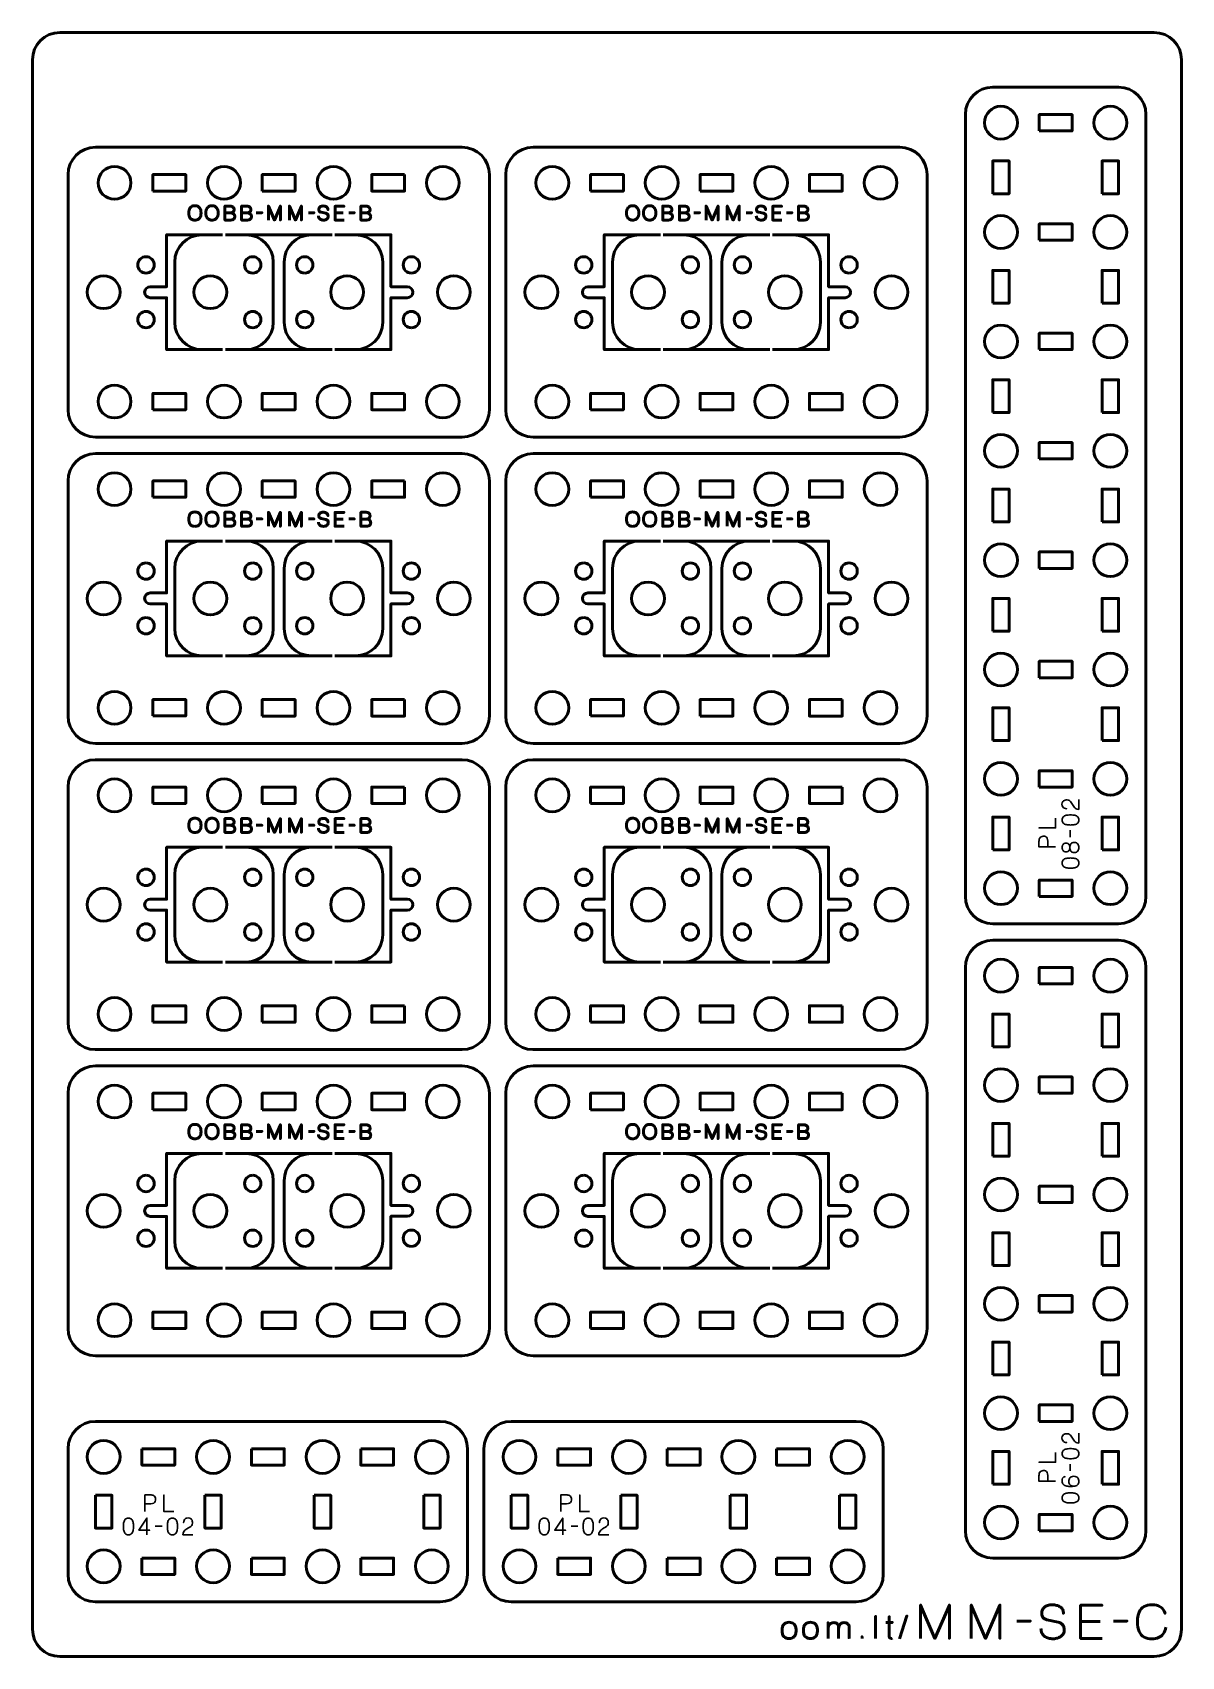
# Model space of a CAD drawing. Header units: centimetres. Extents: x -21 to 0, y -29.7 to 0.
import ezdxf

# ---------------------------------------------------------------- set-up
doc = ezdxf.new("R2010")
doc.units = ezdxf.units.CM
doc.header["$MEASUREMENT"] = 0
doc.layers.add('Layer 1', color=7, linetype='Continuous')

msp = doc.modelspace()

# ---------------------------------------------------------------- linework, layer by layer
at = {"layer": 'Layer 1', "color": 22, "lineweight": 53}
msp.add_open_spline([(-21.00003, -29.19995), (-21.00003, -29.19995), (-21.00003, -0.49992), (-21.00003, -0.49992), (-21.00003, -0.49992), (-21.00003, -0.22295), (-20.77694, 0.00004), (-20.49994, 0.00004), (-20.49994, 0.00004), (-20.49994, 0.00004), (-0.50008, 0.00004), (-0.50008, 0.00004), (-0.50008, 0.00004), (-0.22294, 0.00004), (0.00002, -0.22295), (0.00002, -0.49992), (0.00002, -0.49992), (0.00002, -0.49992), (0.00002, -29.19995), (0.00002, -29.19995), (0.00002, -29.19995), (0.00002, -29.47695), (-0.22294, -29.70004), (-0.50008, -29.70004), (-0.50008, -29.70004), (-0.50008, -29.70004), (-20.49994, -29.70004), (-20.49994, -29.70004), (-20.49994, -29.70004), (-20.77694, -29.70004), (-21.00003, -29.47695), (-21.00003, -29.19995)], degree=3, knots=[0, 0, 0, 0, 0.125, 0.125, 0.125, 0.125, 0.25, 0.25, 0.25, 0.25, 0.375, 0.375, 0.375, 0.375, 0.5, 0.5, 0.5, 0.5, 0.625, 0.625, 0.625, 0.625, 0.75, 0.75, 0.75, 0.75, 0.875, 0.875, 0.875, 0.875, 1, 1, 1, 1], dxfattribs=at)
at = {"layer": 'Layer 1', "color": 2, "lineweight": 53}
for points in [[(-3.94999, -15.79992), (-3.94999, -15.79992), (-3.94999, -1.50008), (-3.94999, -1.50008), (-3.94999, -1.50008), (-3.94999, -1.22295), (-3.72689, -0.99999), (-3.44989, -0.99999), (-3.44989, -0.99999), (-3.44989, -0.99999), (-1.14997, -0.99999), (-1.14997, -0.99999), (-1.14997, -0.99999), (-0.87296, -0.99999), (-0.65001, -1.22295), (-0.65001, -1.50008), (-0.65001, -1.50008), (-0.65001, -1.50008), (-0.65001, -15.79992), (-0.65001, -15.79992), (-0.65001, -15.79992), (-0.65001, -16.07692), (-0.87296, -16.30002), (-1.14997, -16.30002), (-1.14997, -16.30002), (-1.14997, -16.30002), (-3.44989, -16.30002), (-3.44989, -16.30002), (-3.44989, -16.30002), (-3.72689, -16.30002), (-3.94999, -16.07692), (-3.94999, -15.79992)], [(-13.1501, -2.09998), (-12.8731, -2.09998), (-12.65, -2.32307), (-12.65, -2.60007), (-12.65, -2.60007), (-12.65, -2.60007), (-12.65, -6.89993), (-12.65, -6.89993), (-12.65, -6.89993), (-12.65, -7.17706), (-12.8731, -7.40002), (-13.1501, -7.40002), (-13.1501, -7.40002), (-15.91669, -7.40002), (-17.08331, -7.40002), (-19.8499, -7.40002), (-19.8499, -7.40002), (-20.1269, -7.40002), (-20.35, -7.17693), (-20.35, -6.89993), (-20.35, -6.89993), (-20.35, -6.89993), (-20.35, -2.60007), (-20.35, -2.60007), (-20.35, -2.60007), (-20.35, -2.32294), (-20.1269, -2.09998), (-19.8499, -2.09998), (-19.8499, -2.09998), (-17.08331, -2.09998), (-15.91669, -2.09998), (-13.1501, -2.09998)], [(-5.1501, -2.09998), (-4.8731, -2.09998), (-4.65, -2.32307), (-4.65, -2.60007), (-4.65, -2.60007), (-4.65, -2.60007), (-4.65, -6.89993), (-4.65, -6.89993), (-4.65, -6.89993), (-4.65, -7.17706), (-4.8731, -7.40002), (-5.1501, -7.40002), (-5.1501, -7.40002), (-7.91669, -7.40002), (-9.08331, -7.40002), (-11.8499, -7.40002), (-11.8499, -7.40002), (-12.1269, -7.40002), (-12.35, -7.17693), (-12.35, -6.89993), (-12.35, -6.89993), (-12.35, -6.89993), (-12.35, -2.60007), (-12.35, -2.60007), (-12.35, -2.60007), (-12.35, -2.32294), (-12.1269, -2.09998), (-11.8499, -2.09998), (-11.8499, -2.09998), (-9.08331, -2.09998), (-7.91669, -2.09998), (-5.1501, -2.09998)], [(-13.1501, -7.69998), (-12.8731, -7.69998), (-12.65, -7.92307), (-12.65, -8.20007), (-12.65, -8.20007), (-12.65, -8.20007), (-12.65, -12.49993), (-12.65, -12.49993), (-12.65, -12.49993), (-12.65, -12.77706), (-12.8731, -13.00002), (-13.1501, -13.00002), (-13.1501, -13.00002), (-15.91669, -13.00002), (-17.08331, -13.00002), (-19.8499, -13.00002), (-19.8499, -13.00002), (-20.1269, -13.00002), (-20.35, -12.77693), (-20.35, -12.49993), (-20.35, -12.49993), (-20.35, -12.49993), (-20.35, -8.20007), (-20.35, -8.20007), (-20.35, -8.20007), (-20.35, -7.92294), (-20.1269, -7.69998), (-19.8499, -7.69998), (-19.8499, -7.69998), (-17.08331, -7.69998), (-15.91669, -7.69998), (-13.1501, -7.69998)], [(-5.1501, -7.69998), (-4.8731, -7.69998), (-4.65, -7.92307), (-4.65, -8.20007), (-4.65, -8.20007), (-4.65, -8.20007), (-4.65, -12.49993), (-4.65, -12.49993), (-4.65, -12.49993), (-4.65, -12.77706), (-4.8731, -13.00002), (-5.1501, -13.00002), (-5.1501, -13.00002), (-7.91669, -13.00002), (-9.08331, -13.00002), (-11.8499, -13.00002), (-11.8499, -13.00002), (-12.1269, -13.00002), (-12.35, -12.77693), (-12.35, -12.49993), (-12.35, -12.49993), (-12.35, -12.49993), (-12.35, -8.20007), (-12.35, -8.20007), (-12.35, -8.20007), (-12.35, -7.92294), (-12.1269, -7.69998), (-11.8499, -7.69998), (-11.8499, -7.69998), (-9.08331, -7.69998), (-7.91669, -7.69998), (-5.1501, -7.69998)], [(-13.1501, -13.29998), (-12.8731, -13.29998), (-12.65, -13.52307), (-12.65, -13.80007), (-12.65, -13.80007), (-12.65, -13.80007), (-12.65, -18.09993), (-12.65, -18.09993), (-12.65, -18.09993), (-12.65, -18.37706), (-12.8731, -18.60002), (-13.1501, -18.60002), (-13.1501, -18.60002), (-15.91669, -18.60002), (-17.08331, -18.60002), (-19.8499, -18.60002), (-19.8499, -18.60002), (-20.1269, -18.60002), (-20.35, -18.37693), (-20.35, -18.09993), (-20.35, -18.09993), (-20.35, -18.09993), (-20.35, -13.80007), (-20.35, -13.80007), (-20.35, -13.80007), (-20.35, -13.52294), (-20.1269, -13.29998), (-19.8499, -13.29998), (-19.8499, -13.29998), (-17.08331, -13.29998), (-15.91669, -13.29998), (-13.1501, -13.29998)], [(-5.1501, -13.29998), (-4.8731, -13.29998), (-4.65, -13.52307), (-4.65, -13.80007), (-4.65, -13.80007), (-4.65, -13.80007), (-4.65, -18.09993), (-4.65, -18.09993), (-4.65, -18.09993), (-4.65, -18.37706), (-4.8731, -18.60002), (-5.1501, -18.60002), (-5.1501, -18.60002), (-7.91669, -18.60002), (-9.08331, -18.60002), (-11.8499, -18.60002), (-11.8499, -18.60002), (-12.1269, -18.60002), (-12.35, -18.37693), (-12.35, -18.09993), (-12.35, -18.09993), (-12.35, -18.09993), (-12.35, -13.80007), (-12.35, -13.80007), (-12.35, -13.80007), (-12.35, -13.52294), (-12.1269, -13.29998), (-11.8499, -13.29998), (-11.8499, -13.29998), (-9.08331, -13.29998), (-7.91669, -13.29998), (-5.1501, -13.29998)], [(-3.94999, -27.39991), (-3.94999, -27.39991), (-3.94999, -17.09996), (-3.94999, -17.09996), (-3.94999, -17.09996), (-3.94999, -16.82296), (-3.72689, -16.6), (-3.44989, -16.6), (-3.44989, -16.6), (-3.44989, -16.6), (-1.14997, -16.6), (-1.14997, -16.6), (-1.14997, -16.6), (-0.87296, -16.6), (-0.65001, -16.82296), (-0.65001, -17.09996), (-0.65001, -17.09996), (-0.65001, -17.09996), (-0.65001, -27.39991), (-0.65001, -27.39991), (-0.65001, -27.39991), (-0.65001, -27.67691), (-0.87296, -27.90001), (-1.14997, -27.90001), (-1.14997, -27.90001), (-1.14997, -27.90001), (-3.44989, -27.90001), (-3.44989, -27.90001), (-3.44989, -27.90001), (-3.72689, -27.90001), (-3.94999, -27.67691), (-3.94999, -27.39991)], [(-13.1501, -18.89998), (-12.8731, -18.89998), (-12.65, -19.12307), (-12.65, -19.40007), (-12.65, -19.40007), (-12.65, -19.40007), (-12.65, -23.69993), (-12.65, -23.69993), (-12.65, -23.69993), (-12.65, -23.97706), (-12.8731, -24.20002), (-13.1501, -24.20002), (-13.1501, -24.20002), (-15.91669, -24.20002), (-17.08331, -24.20002), (-19.8499, -24.20002), (-19.8499, -24.20002), (-20.1269, -24.20002), (-20.35, -23.97693), (-20.35, -23.69993), (-20.35, -23.69993), (-20.35, -23.69993), (-20.35, -19.40007), (-20.35, -19.40007), (-20.35, -19.40007), (-20.35, -19.12294), (-20.1269, -18.89998), (-19.8499, -18.89998), (-19.8499, -18.89998), (-17.08331, -18.89998), (-15.91669, -18.89998), (-13.1501, -18.89998)], [(-5.1501, -18.89998), (-4.8731, -18.89998), (-4.65, -19.12307), (-4.65, -19.40007), (-4.65, -19.40007), (-4.65, -19.40007), (-4.65, -23.69993), (-4.65, -23.69993), (-4.65, -23.69993), (-4.65, -23.97706), (-4.8731, -24.20002), (-5.1501, -24.20002), (-5.1501, -24.20002), (-7.91669, -24.20002), (-9.08331, -24.20002), (-11.8499, -24.20002), (-11.8499, -24.20002), (-12.1269, -24.20002), (-12.35, -23.97693), (-12.35, -23.69993), (-12.35, -23.69993), (-12.35, -23.69993), (-12.35, -19.40007), (-12.35, -19.40007), (-12.35, -19.40007), (-12.35, -19.12294), (-12.1269, -18.89998), (-11.8499, -18.89998), (-11.8499, -18.89998), (-9.08331, -18.89998), (-7.91669, -18.89998), (-5.1501, -18.89998)], [(-19.84991, -25.4), (-19.84991, -25.4), (-13.54995, -25.4), (-13.54995, -25.4), (-13.54995, -25.4), (-13.27298, -25.4), (-13.04999, -25.6231), (-13.04999, -25.9001), (-13.04999, -25.9001), (-13.04999, -25.9001), (-13.04999, -28.20002), (-13.04999, -28.20002), (-13.04999, -28.20002), (-13.04999, -28.47703), (-13.27298, -28.69998), (-13.54995, -28.69998), (-13.54995, -28.69998), (-13.54995, -28.69998), (-19.84991, -28.69998), (-19.84991, -28.69998), (-19.84991, -28.69998), (-20.12691, -28.69998), (-20.35, -28.47703), (-20.35, -28.20002), (-20.35, -28.20002), (-20.35, -28.20002), (-20.35, -25.9001), (-20.35, -25.9001), (-20.35, -25.9001), (-20.35, -25.6231), (-20.12691, -25.4), (-19.84991, -25.4)], [(-12.24991, -25.4), (-12.24991, -25.4), (-5.94995, -25.4), (-5.94995, -25.4), (-5.94995, -25.4), (-5.67298, -25.4), (-5.44999, -25.6231), (-5.44999, -25.9001), (-5.44999, -25.9001), (-5.44999, -25.9001), (-5.44999, -28.20002), (-5.44999, -28.20002), (-5.44999, -28.20002), (-5.44999, -28.47703), (-5.67298, -28.69998), (-5.94995, -28.69998), (-5.94995, -28.69998), (-5.94995, -28.69998), (-12.24991, -28.69998), (-12.24991, -28.69998), (-12.24991, -28.69998), (-12.52691, -28.69998), (-12.75, -28.47703), (-12.75, -28.20002), (-12.75, -28.20002), (-12.75, -28.20002), (-12.75, -25.9001), (-12.75, -25.9001), (-12.75, -25.9001), (-12.75, -25.6231), (-12.52691, -25.4), (-12.24991, -25.4)]]:
    msp.add_open_spline(points, degree=3, knots=[0, 0, 0, 0, 0.125, 0.125, 0.125, 0.125, 0.25, 0.25, 0.25, 0.25, 0.375, 0.375, 0.375, 0.375, 0.5, 0.5, 0.5, 0.5, 0.625, 0.625, 0.625, 0.625, 0.75, 0.75, 0.75, 0.75, 0.875, 0.875, 0.875, 0.875, 1, 1, 1, 1], dxfattribs=at)
at = {"layer": 'Layer 1', "lineweight": 53}
for points in [[(-3.29996, -1.35002), (-3.13419, -1.35002), (-2.99996, -1.48435), (-2.99996, -1.65001), (-2.99996, -1.65001), (-2.99996, -1.81564), (-3.13419, -1.95001), (-3.29996, -1.95001), (-3.29996, -1.95001), (-3.46562, -1.95001), (-3.59996, -1.81564), (-3.59996, -1.65001), (-3.59996, -1.65001), (-3.59996, -1.48435), (-3.46562, -1.35002), (-3.29996, -1.35002)], [(-1.2999, -1.35002), (-1.13427, -1.35002), (-0.99989, -1.48435), (-0.99989, -1.65001), (-0.99989, -1.65001), (-0.99989, -1.81564), (-1.13427, -1.95001), (-1.2999, -1.95001), (-1.2999, -1.95001), (-1.46567, -1.95001), (-1.5999, -1.81564), (-1.5999, -1.65001), (-1.5999, -1.65001), (-1.5999, -1.48435), (-1.46567, -1.35002), (-1.2999, -1.35002)], [(-2.59994, -1.80008), (-2.59994, -1.80008), (-2.59994, -1.50008), (-2.59994, -1.50008), (-2.59994, -1.50008), (-2.59994, -1.50008), (-1.99995, -1.50008), (-1.99995, -1.50008), (-1.99995, -1.50008), (-1.99995, -1.50008), (-1.99995, -1.80008), (-1.99995, -1.80008), (-1.99995, -1.80008), (-1.99995, -1.80008), (-2.59994, -1.80008), (-2.59994, -1.80008)], [(-3.44989, -2.95003), (-3.44989, -2.95003), (-3.44989, -2.35003), (-3.44989, -2.35003), (-3.44989, -2.35003), (-3.44989, -2.35003), (-3.14989, -2.35003), (-3.14989, -2.35003), (-3.14989, -2.35003), (-3.14989, -2.35003), (-3.14989, -2.95003), (-3.14989, -2.95003), (-3.14989, -2.95003), (-3.14989, -2.95003), (-3.44989, -2.95003), (-3.44989, -2.95003)], [(-1.44997, -2.95003), (-1.44997, -2.95003), (-1.44997, -2.35003), (-1.44997, -2.35003), (-1.44997, -2.35003), (-1.44997, -2.35003), (-1.14997, -2.35003), (-1.14997, -2.35003), (-1.14997, -2.35003), (-1.14997, -2.35003), (-1.14997, -2.95003), (-1.14997, -2.95003), (-1.14997, -2.95003), (-1.14997, -2.95003), (-1.44997, -2.95003), (-1.44997, -2.95003)], [(-19.49997, -2.45001), (-19.3342, -2.45001), (-19.19997, -2.58433), (-19.19997, -2.75), (-19.19997, -2.75), (-19.19997, -2.91563), (-19.3342, -3.05), (-19.49997, -3.05), (-19.49997, -3.05), (-19.66563, -3.05), (-19.79997, -2.91563), (-19.79997, -2.75), (-19.79997, -2.75), (-19.79997, -2.58433), (-19.66563, -2.45001), (-19.49997, -2.45001)], [(-18.79995, -2.90007), (-18.79995, -2.90007), (-18.79995, -2.60007), (-18.79995, -2.60007), (-18.79995, -2.60007), (-18.79995, -2.60007), (-18.19996, -2.60007), (-18.19996, -2.60007), (-18.19996, -2.60007), (-18.19996, -2.60007), (-18.19996, -2.90007), (-18.19996, -2.90007), (-18.19996, -2.90007), (-18.19996, -2.90007), (-18.79995, -2.90007), (-18.79995, -2.90007)], [(-17.49991, -2.45001), (-17.33428, -2.45001), (-17.1999, -2.58433), (-17.1999, -2.75), (-17.1999, -2.75), (-17.1999, -2.91563), (-17.33428, -3.05), (-17.49991, -3.05), (-17.49991, -3.05), (-17.66568, -3.05), (-17.79991, -2.91563), (-17.79991, -2.75), (-17.79991, -2.75), (-17.79991, -2.58433), (-17.66568, -2.45001), (-17.49991, -2.45001)], [(-16.79995, -2.90007), (-16.79995, -2.90007), (-16.79995, -2.60007), (-16.79995, -2.60007), (-16.79995, -2.60007), (-16.79995, -2.60007), (-16.19996, -2.60007), (-16.19996, -2.60007), (-16.19996, -2.60007), (-16.19996, -2.60007), (-16.19996, -2.90007), (-16.19996, -2.90007), (-16.19996, -2.90007), (-16.19996, -2.90007), (-16.79995, -2.90007), (-16.79995, -2.90007)], [(-15.49991, -2.45001), (-15.33428, -2.45001), (-15.1999, -2.58433), (-15.1999, -2.75), (-15.1999, -2.75), (-15.1999, -2.91563), (-15.33428, -3.05), (-15.49991, -3.05), (-15.49991, -3.05), (-15.66568, -3.05), (-15.79991, -2.91563), (-15.79991, -2.75), (-15.79991, -2.75), (-15.79991, -2.58433), (-15.66568, -2.45001), (-15.49991, -2.45001)], [(-14.20005, -2.60007), (-14.20005, -2.60007), (-14.20005, -2.90008), (-14.20005, -2.90008), (-14.20005, -2.90008), (-14.20005, -2.90008), (-14.80004, -2.90008), (-14.80004, -2.90008), (-14.80004, -2.90008), (-14.80004, -2.90008), (-14.80004, -2.60007), (-14.80004, -2.60007), (-14.80004, -2.60007), (-14.80004, -2.60007), (-14.20005, -2.60007), (-14.20005, -2.60007)], [(-13.50009, -3.05001), (-13.66572, -3.05001), (-13.8001, -2.91578), (-13.8001, -2.75), (-13.8001, -2.75), (-13.8001, -2.58434), (-13.66572, -2.45), (-13.50009, -2.45), (-13.50009, -2.45), (-13.33432, -2.45), (-13.20009, -2.58434), (-13.20009, -2.75), (-13.20009, -2.75), (-13.20009, -2.91578), (-13.33432, -3.05001), (-13.50009, -3.05001)], [(-11.49997, -2.45001), (-11.3342, -2.45001), (-11.19997, -2.58433), (-11.19997, -2.75), (-11.19997, -2.75), (-11.19997, -2.91563), (-11.3342, -3.05), (-11.49997, -3.05), (-11.49997, -3.05), (-11.66563, -3.05), (-11.79997, -2.91563), (-11.79997, -2.75), (-11.79997, -2.75), (-11.79997, -2.58433), (-11.66563, -2.45001), (-11.49997, -2.45001)], [(-10.79995, -2.90007), (-10.79995, -2.90007), (-10.79995, -2.60007), (-10.79995, -2.60007), (-10.79995, -2.60007), (-10.79995, -2.60007), (-10.19996, -2.60007), (-10.19996, -2.60007), (-10.19996, -2.60007), (-10.19996, -2.60007), (-10.19996, -2.90007), (-10.19996, -2.90007), (-10.19996, -2.90007), (-10.19996, -2.90007), (-10.79995, -2.90007), (-10.79995, -2.90007)], [(-9.49991, -2.45001), (-9.33428, -2.45001), (-9.1999, -2.58433), (-9.1999, -2.75), (-9.1999, -2.75), (-9.1999, -2.91563), (-9.33428, -3.05), (-9.49991, -3.05), (-9.49991, -3.05), (-9.66568, -3.05), (-9.79991, -2.91563), (-9.79991, -2.75), (-9.79991, -2.75), (-9.79991, -2.58433), (-9.66568, -2.45001), (-9.49991, -2.45001)], [(-8.79995, -2.90007), (-8.79995, -2.90007), (-8.79995, -2.60007), (-8.79995, -2.60007), (-8.79995, -2.60007), (-8.79995, -2.60007), (-8.19996, -2.60007), (-8.19996, -2.60007), (-8.19996, -2.60007), (-8.19996, -2.60007), (-8.19996, -2.90007), (-8.19996, -2.90007), (-8.19996, -2.90007), (-8.19996, -2.90007), (-8.79995, -2.90007), (-8.79995, -2.90007)], [(-7.49991, -2.45001), (-7.33428, -2.45001), (-7.1999, -2.58433), (-7.1999, -2.75), (-7.1999, -2.75), (-7.1999, -2.91563), (-7.33428, -3.05), (-7.49991, -3.05), (-7.49991, -3.05), (-7.66568, -3.05), (-7.79991, -2.91563), (-7.79991, -2.75), (-7.79991, -2.75), (-7.79991, -2.58433), (-7.66568, -2.45001), (-7.49991, -2.45001)], [(-6.20005, -2.60007), (-6.20005, -2.60007), (-6.20005, -2.90008), (-6.20005, -2.90008), (-6.20005, -2.90008), (-6.20005, -2.90008), (-6.80004, -2.90008), (-6.80004, -2.90008), (-6.80004, -2.90008), (-6.80004, -2.90008), (-6.80004, -2.60007), (-6.80004, -2.60007), (-6.80004, -2.60007), (-6.80004, -2.60007), (-6.20005, -2.60007), (-6.20005, -2.60007)], [(-5.50009, -3.05001), (-5.66572, -3.05001), (-5.8001, -2.91578), (-5.8001, -2.75), (-5.8001, -2.75), (-5.8001, -2.58434), (-5.66572, -2.45), (-5.50009, -2.45), (-5.50009, -2.45), (-5.33432, -2.45), (-5.20009, -2.58434), (-5.20009, -2.75), (-5.20009, -2.75), (-5.20009, -2.91578), (-5.33432, -3.05001), (-5.50009, -3.05001)], [(-3.29996, -3.34994), (-3.13419, -3.34994), (-2.99996, -3.48431), (-2.99996, -3.64994), (-2.99996, -3.64994), (-2.99996, -3.81571), (-3.13419, -3.94994), (-3.29996, -3.94994), (-3.29996, -3.94994), (-3.46562, -3.94994), (-3.59996, -3.81571), (-3.59996, -3.64994), (-3.59996, -3.64994), (-3.59996, -3.48431), (-3.46562, -3.34994), (-3.29996, -3.34994)], [(-2.59994, -3.80001), (-2.59994, -3.80001), (-2.59994, -3.50001), (-2.59994, -3.50001), (-2.59994, -3.50001), (-2.59994, -3.50001), (-1.99995, -3.50001), (-1.99995, -3.50001), (-1.99995, -3.50001), (-1.99995, -3.50001), (-1.99995, -3.80001), (-1.99995, -3.80001), (-1.99995, -3.80001), (-1.99995, -3.80001), (-2.59994, -3.80001), (-2.59994, -3.80001)], [(-1.2999, -3.34994), (-1.13427, -3.34994), (-0.99989, -3.48431), (-0.99989, -3.64994), (-0.99989, -3.64994), (-0.99989, -3.81571), (-1.13427, -3.94994), (-1.2999, -3.94994), (-1.2999, -3.94994), (-1.46567, -3.94994), (-1.5999, -3.81571), (-1.5999, -3.64994), (-1.5999, -3.64994), (-1.5999, -3.48431), (-1.46567, -3.34994), (-1.2999, -3.34994)], [(-19.69997, -4.45001), (-19.5342, -4.45001), (-19.39997, -4.58433), (-19.39997, -4.75), (-19.39997, -4.75), (-19.39997, -4.91563), (-19.5342, -5.05), (-19.69997, -5.05), (-19.69997, -5.05), (-19.86563, -5.05), (-19.99997, -4.91563), (-19.99997, -4.75), (-19.99997, -4.75), (-19.99997, -4.58433), (-19.86563, -4.45001), (-19.69997, -4.45001)], [(-15.25003, -5.04999), (-15.4158, -5.04999), (-15.55003, -4.91567), (-15.55003, -4.75), (-15.55003, -4.75), (-15.55003, -4.58437), (-15.4158, -4.45), (-15.25003, -4.45), (-15.25003, -4.45), (-15.08437, -4.45), (-14.95003, -4.58437), (-14.95003, -4.75), (-14.95003, -4.75), (-14.95003, -4.91567), (-15.08437, -5.04999), (-15.25003, -5.04999)], [(-13.30009, -5.05001), (-13.46572, -5.05001), (-13.6001, -4.91578), (-13.6001, -4.75), (-13.6001, -4.75), (-13.6001, -4.58434), (-13.46572, -4.45), (-13.30009, -4.45), (-13.30009, -4.45), (-13.13432, -4.45), (-13.00009, -4.58434), (-13.00009, -4.75), (-13.00009, -4.75), (-13.00009, -4.91578), (-13.13432, -5.05001), (-13.30009, -5.05001)], [(-13.30009, -5.05001), (-13.46572, -5.05001), (-13.6001, -4.91578), (-13.6001, -4.75), (-13.6001, -4.75), (-13.6001, -4.58434), (-13.46572, -4.45), (-13.30009, -4.45), (-13.30009, -4.45), (-13.13432, -4.45), (-13.00009, -4.58434), (-13.00009, -4.75), (-13.00009, -4.75), (-13.00009, -4.91578), (-13.13432, -5.05001), (-13.30009, -5.05001)], [(-11.69997, -4.45001), (-11.5342, -4.45001), (-11.39997, -4.58433), (-11.39997, -4.75), (-11.39997, -4.75), (-11.39997, -4.91563), (-11.5342, -5.05), (-11.69997, -5.05), (-11.69997, -5.05), (-11.86563, -5.05), (-11.99997, -4.91563), (-11.99997, -4.75), (-11.99997, -4.75), (-11.99997, -4.58433), (-11.86563, -4.45001), (-11.69997, -4.45001)], [(-7.25003, -5.04999), (-7.4158, -5.04999), (-7.55003, -4.91567), (-7.55003, -4.75), (-7.55003, -4.75), (-7.55003, -4.58437), (-7.4158, -4.45), (-7.25003, -4.45), (-7.25003, -4.45), (-7.08437, -4.45), (-6.95003, -4.58437), (-6.95003, -4.75), (-6.95003, -4.75), (-6.95003, -4.91567), (-7.08437, -5.04999), (-7.25003, -5.04999)], [(-5.30009, -5.05001), (-5.46572, -5.05001), (-5.6001, -4.91578), (-5.6001, -4.75), (-5.6001, -4.75), (-5.6001, -4.58434), (-5.46572, -4.45), (-5.30009, -4.45), (-5.30009, -4.45), (-5.13432, -4.45), (-5.00009, -4.58434), (-5.00009, -4.75), (-5.00009, -4.75), (-5.00009, -4.91578), (-5.13432, -5.05001), (-5.30009, -5.05001)], [(-5.30009, -5.05001), (-5.46572, -5.05001), (-5.6001, -4.91578), (-5.6001, -4.75), (-5.6001, -4.75), (-5.6001, -4.58434), (-5.46572, -4.45), (-5.30009, -4.45), (-5.30009, -4.45), (-5.13432, -4.45), (-5.00009, -4.58434), (-5.00009, -4.75), (-5.00009, -4.75), (-5.00009, -4.91578), (-5.13432, -5.05001), (-5.30009, -5.05001)], [(-3.44989, -4.94999), (-3.44989, -4.94999), (-3.44989, -4.34999), (-3.44989, -4.34999), (-3.44989, -4.34999), (-3.44989, -4.34999), (-3.14989, -4.34999), (-3.14989, -4.34999), (-3.14989, -4.34999), (-3.14989, -4.34999), (-3.14989, -4.94999), (-3.14989, -4.94999), (-3.14989, -4.94999), (-3.14989, -4.94999), (-3.44989, -4.94999), (-3.44989, -4.94999)], [(-1.44997, -4.94999), (-1.44997, -4.94999), (-1.44997, -4.34999), (-1.44997, -4.34999), (-1.44997, -4.34999), (-1.44997, -4.34999), (-1.14997, -4.34999), (-1.14997, -4.34999), (-1.14997, -4.34999), (-1.14997, -4.34999), (-1.14997, -4.94999), (-1.14997, -4.94999), (-1.14997, -4.94999), (-1.14997, -4.94999), (-1.44997, -4.94999), (-1.44997, -4.94999)], [(-3.29996, -5.35004), (-3.13419, -5.35004), (-2.99996, -5.48438), (-2.99996, -5.65), (-2.99996, -5.65), (-2.99996, -5.81567), (-3.13419, -5.95001), (-3.29996, -5.95001), (-3.29996, -5.95001), (-3.46562, -5.95001), (-3.59996, -5.81567), (-3.59996, -5.65), (-3.59996, -5.65), (-3.59996, -5.48438), (-3.46562, -5.35004), (-3.29996, -5.35004)], [(-2.59994, -5.79994), (-2.59994, -5.79994), (-2.59994, -5.49993), (-2.59994, -5.49993), (-2.59994, -5.49993), (-2.59994, -5.49993), (-1.99995, -5.49993), (-1.99995, -5.49993), (-1.99995, -5.49993), (-1.99995, -5.49993), (-1.99995, -5.79994), (-1.99995, -5.79994), (-1.99995, -5.79994), (-1.99995, -5.79994), (-2.59994, -5.79994), (-2.59994, -5.79994)], [(-1.2999, -5.35004), (-1.13427, -5.35004), (-0.99989, -5.48438), (-0.99989, -5.65), (-0.99989, -5.65), (-0.99989, -5.81567), (-1.13427, -5.95001), (-1.2999, -5.95001), (-1.2999, -5.95001), (-1.46567, -5.95001), (-1.5999, -5.81567), (-1.5999, -5.65), (-1.5999, -5.65), (-1.5999, -5.48438), (-1.46567, -5.35004), (-1.2999, -5.35004)], [(-19.49997, -6.44999), (-19.3342, -6.44999), (-19.19997, -6.58422), (-19.19997, -6.75), (-19.19997, -6.75), (-19.19997, -6.91566), (-19.3342, -7.05), (-19.49997, -7.05), (-19.49997, -7.05), (-19.66563, -7.05), (-19.79997, -6.91566), (-19.79997, -6.75), (-19.79997, -6.75), (-19.79997, -6.58422), (-19.66563, -6.44999), (-19.49997, -6.44999)], [(-17.49991, -6.44999), (-17.33428, -6.44999), (-17.1999, -6.58422), (-17.1999, -6.75), (-17.1999, -6.75), (-17.1999, -6.91566), (-17.33428, -7.05), (-17.49991, -7.05), (-17.49991, -7.05), (-17.66568, -7.05), (-17.79991, -6.91566), (-17.79991, -6.75), (-17.79991, -6.75), (-17.79991, -6.58422), (-17.66568, -6.44999), (-17.49991, -6.44999)], [(-15.49991, -6.45001), (-15.33428, -6.45001), (-15.1999, -6.58433), (-15.1999, -6.75), (-15.1999, -6.75), (-15.1999, -6.91563), (-15.33428, -7.05), (-15.49991, -7.05), (-15.49991, -7.05), (-15.66568, -7.05), (-15.79991, -6.91563), (-15.79991, -6.75), (-15.79991, -6.75), (-15.79991, -6.58433), (-15.66568, -6.45001), (-15.49991, -6.45001)], [(-13.50009, -7.04999), (-13.66572, -7.04999), (-13.8001, -6.91567), (-13.8001, -6.75), (-13.8001, -6.75), (-13.8001, -6.58437), (-13.66572, -6.45), (-13.50009, -6.45), (-13.50009, -6.45), (-13.33432, -6.45), (-13.20009, -6.58437), (-13.20009, -6.75), (-13.20009, -6.75), (-13.20009, -6.91567), (-13.33432, -7.04999), (-13.50009, -7.04999)], [(-11.49997, -6.44999), (-11.3342, -6.44999), (-11.19997, -6.58422), (-11.19997, -6.75), (-11.19997, -6.75), (-11.19997, -6.91566), (-11.3342, -7.05), (-11.49997, -7.05), (-11.49997, -7.05), (-11.66563, -7.05), (-11.79997, -6.91566), (-11.79997, -6.75), (-11.79997, -6.75), (-11.79997, -6.58422), (-11.66563, -6.44999), (-11.49997, -6.44999)], [(-9.49991, -6.44999), (-9.33428, -6.44999), (-9.1999, -6.58422), (-9.1999, -6.75), (-9.1999, -6.75), (-9.1999, -6.91566), (-9.33428, -7.05), (-9.49991, -7.05), (-9.49991, -7.05), (-9.66568, -7.05), (-9.79991, -6.91566), (-9.79991, -6.75), (-9.79991, -6.75), (-9.79991, -6.58422), (-9.66568, -6.44999), (-9.49991, -6.44999)], [(-7.49991, -6.45001), (-7.33428, -6.45001), (-7.1999, -6.58433), (-7.1999, -6.75), (-7.1999, -6.75), (-7.1999, -6.91563), (-7.33428, -7.05), (-7.49991, -7.05), (-7.49991, -7.05), (-7.66568, -7.05), (-7.79991, -6.91563), (-7.79991, -6.75), (-7.79991, -6.75), (-7.79991, -6.58433), (-7.66568, -6.45001), (-7.49991, -6.45001)], [(-5.50009, -7.04999), (-5.66572, -7.04999), (-5.8001, -6.91567), (-5.8001, -6.75), (-5.8001, -6.75), (-5.8001, -6.58437), (-5.66572, -6.45), (-5.50009, -6.45), (-5.50009, -6.45), (-5.33432, -6.45), (-5.20009, -6.58437), (-5.20009, -6.75), (-5.20009, -6.75), (-5.20009, -6.91567), (-5.33432, -7.04999), (-5.50009, -7.04999)], [(-3.44989, -6.95006), (-3.44989, -6.95006), (-3.44989, -6.35006), (-3.44989, -6.35006), (-3.44989, -6.35006), (-3.44989, -6.35006), (-3.14989, -6.35006), (-3.14989, -6.35006), (-3.14989, -6.35006), (-3.14989, -6.35006), (-3.14989, -6.95006), (-3.14989, -6.95006), (-3.14989, -6.95006), (-3.14989, -6.95006), (-3.44989, -6.95006), (-3.44989, -6.95006)], [(-1.44997, -6.95006), (-1.44997, -6.95006), (-1.44997, -6.35006), (-1.44997, -6.35006), (-1.44997, -6.35006), (-1.44997, -6.35006), (-1.14997, -6.35006), (-1.14997, -6.35006), (-1.14997, -6.35006), (-1.14997, -6.35006), (-1.14997, -6.95006), (-1.14997, -6.95006), (-1.14997, -6.95006), (-1.14997, -6.95006), (-1.44997, -6.95006), (-1.44997, -6.95006)], [(-18.79995, -6.89993), (-18.79995, -6.89993), (-18.79995, -6.59992), (-18.79995, -6.59992), (-18.79995, -6.59992), (-18.79995, -6.59992), (-18.19996, -6.59992), (-18.19996, -6.59992), (-18.19996, -6.59992), (-18.19996, -6.59992), (-18.19996, -6.89993), (-18.19996, -6.89993), (-18.19996, -6.89993), (-18.19996, -6.89993), (-18.79995, -6.89993), (-18.79995, -6.89993)], [(-16.79995, -6.90007), (-16.79995, -6.90007), (-16.79995, -6.60007), (-16.79995, -6.60007), (-16.79995, -6.60007), (-16.79995, -6.60007), (-16.19996, -6.60007), (-16.19996, -6.60007), (-16.19996, -6.60007), (-16.19996, -6.60007), (-16.19996, -6.90007), (-16.19996, -6.90007), (-16.19996, -6.90007), (-16.19996, -6.90007), (-16.79995, -6.90007), (-16.79995, -6.90007)], [(-14.20005, -6.60007), (-14.20005, -6.60007), (-14.20005, -6.90008), (-14.20005, -6.90008), (-14.20005, -6.90008), (-14.20005, -6.90008), (-14.80004, -6.90008), (-14.80004, -6.90008), (-14.80004, -6.90008), (-14.80004, -6.90008), (-14.80004, -6.60007), (-14.80004, -6.60007), (-14.80004, -6.60007), (-14.80004, -6.60007), (-14.20005, -6.60007), (-14.20005, -6.60007)], [(-10.79995, -6.89993), (-10.79995, -6.89993), (-10.79995, -6.59992), (-10.79995, -6.59992), (-10.79995, -6.59992), (-10.79995, -6.59992), (-10.19996, -6.59992), (-10.19996, -6.59992), (-10.19996, -6.59992), (-10.19996, -6.59992), (-10.19996, -6.89993), (-10.19996, -6.89993), (-10.19996, -6.89993), (-10.19996, -6.89993), (-10.79995, -6.89993), (-10.79995, -6.89993)], [(-8.79995, -6.90007), (-8.79995, -6.90007), (-8.79995, -6.60007), (-8.79995, -6.60007), (-8.79995, -6.60007), (-8.79995, -6.60007), (-8.19996, -6.60007), (-8.19996, -6.60007), (-8.19996, -6.60007), (-8.19996, -6.60007), (-8.19996, -6.90007), (-8.19996, -6.90007), (-8.19996, -6.90007), (-8.19996, -6.90007), (-8.79995, -6.90007), (-8.79995, -6.90007)], [(-6.20005, -6.60007), (-6.20005, -6.60007), (-6.20005, -6.90008), (-6.20005, -6.90008), (-6.20005, -6.90008), (-6.20005, -6.90008), (-6.80004, -6.90008), (-6.80004, -6.90008), (-6.80004, -6.90008), (-6.80004, -6.90008), (-6.80004, -6.60007), (-6.80004, -6.60007), (-6.80004, -6.60007), (-6.80004, -6.60007), (-6.20005, -6.60007), (-6.20005, -6.60007)], [(-3.29996, -7.34997), (-3.13419, -7.34997), (-2.99996, -7.48434), (-2.99996, -7.64997), (-2.99996, -7.64997), (-2.99996, -7.81574), (-3.13419, -7.94997), (-3.29996, -7.94997), (-3.29996, -7.94997), (-3.46562, -7.94997), (-3.59996, -7.81574), (-3.59996, -7.64997), (-3.59996, -7.64997), (-3.59996, -7.48434), (-3.46562, -7.34997), (-3.29996, -7.34997)], [(-1.2999, -7.34997), (-1.13427, -7.34997), (-0.99989, -7.48434), (-0.99989, -7.64997), (-0.99989, -7.64997), (-0.99989, -7.81574), (-1.13427, -7.94997), (-1.2999, -7.94997), (-1.2999, -7.94997), (-1.46567, -7.94997), (-1.5999, -7.81574), (-1.5999, -7.64997), (-1.5999, -7.64997), (-1.5999, -7.48434), (-1.46567, -7.34997), (-1.2999, -7.34997)], [(-2.59994, -7.80004), (-2.59994, -7.80004), (-2.59994, -7.50004), (-2.59994, -7.50004), (-2.59994, -7.50004), (-2.59994, -7.50004), (-1.99995, -7.50004), (-1.99995, -7.50004), (-1.99995, -7.50004), (-1.99995, -7.50004), (-1.99995, -7.80004), (-1.99995, -7.80004), (-1.99995, -7.80004), (-1.99995, -7.80004), (-2.59994, -7.80004), (-2.59994, -7.80004)], [(-19.49997, -8.05001), (-19.3342, -8.05001), (-19.19997, -8.18433), (-19.19997, -8.35), (-19.19997, -8.35), (-19.19997, -8.51563), (-19.3342, -8.65), (-19.49997, -8.65), (-19.49997, -8.65), (-19.66563, -8.65), (-19.79997, -8.51563), (-19.79997, -8.35), (-19.79997, -8.35), (-19.79997, -8.18433), (-19.66563, -8.05001), (-19.49997, -8.05001)], [(-18.79995, -8.50007), (-18.79995, -8.50007), (-18.79995, -8.20007), (-18.79995, -8.20007), (-18.79995, -8.20007), (-18.79995, -8.20007), (-18.19996, -8.20007), (-18.19996, -8.20007), (-18.19996, -8.20007), (-18.19996, -8.20007), (-18.19996, -8.50007), (-18.19996, -8.50007), (-18.19996, -8.50007), (-18.19996, -8.50007), (-18.79995, -8.50007), (-18.79995, -8.50007)], [(-17.49991, -8.05001), (-17.33428, -8.05001), (-17.1999, -8.18433), (-17.1999, -8.35), (-17.1999, -8.35), (-17.1999, -8.51563), (-17.33428, -8.65), (-17.49991, -8.65), (-17.49991, -8.65), (-17.66568, -8.65), (-17.79991, -8.51563), (-17.79991, -8.35), (-17.79991, -8.35), (-17.79991, -8.18433), (-17.66568, -8.05001), (-17.49991, -8.05001)], [(-16.79995, -8.50007), (-16.79995, -8.50007), (-16.79995, -8.20007), (-16.79995, -8.20007), (-16.79995, -8.20007), (-16.79995, -8.20007), (-16.19996, -8.20007), (-16.19996, -8.20007), (-16.19996, -8.20007), (-16.19996, -8.20007), (-16.19996, -8.50007), (-16.19996, -8.50007), (-16.19996, -8.50007), (-16.19996, -8.50007), (-16.79995, -8.50007), (-16.79995, -8.50007)], [(-15.49991, -8.05001), (-15.33428, -8.05001), (-15.1999, -8.18433), (-15.1999, -8.35), (-15.1999, -8.35), (-15.1999, -8.51563), (-15.33428, -8.65), (-15.49991, -8.65), (-15.49991, -8.65), (-15.66568, -8.65), (-15.79991, -8.51563), (-15.79991, -8.35), (-15.79991, -8.35), (-15.79991, -8.18433), (-15.66568, -8.05001), (-15.49991, -8.05001)], [(-14.20005, -8.20007), (-14.20005, -8.20007), (-14.20005, -8.50008), (-14.20005, -8.50008), (-14.20005, -8.50008), (-14.20005, -8.50008), (-14.80004, -8.50008), (-14.80004, -8.50008), (-14.80004, -8.50008), (-14.80004, -8.50008), (-14.80004, -8.20007), (-14.80004, -8.20007), (-14.80004, -8.20007), (-14.80004, -8.20007), (-14.20005, -8.20007), (-14.20005, -8.20007)], [(-13.50009, -8.65001), (-13.66572, -8.65001), (-13.8001, -8.51578), (-13.8001, -8.35), (-13.8001, -8.35), (-13.8001, -8.18434), (-13.66572, -8.05), (-13.50009, -8.05), (-13.50009, -8.05), (-13.33432, -8.05), (-13.20009, -8.18434), (-13.20009, -8.35), (-13.20009, -8.35), (-13.20009, -8.51578), (-13.33432, -8.65001), (-13.50009, -8.65001)], [(-11.49997, -8.05001), (-11.3342, -8.05001), (-11.19997, -8.18433), (-11.19997, -8.35), (-11.19997, -8.35), (-11.19997, -8.51563), (-11.3342, -8.65), (-11.49997, -8.65), (-11.49997, -8.65), (-11.66563, -8.65), (-11.79997, -8.51563), (-11.79997, -8.35), (-11.79997, -8.35), (-11.79997, -8.18433), (-11.66563, -8.05001), (-11.49997, -8.05001)], [(-10.79995, -8.50007), (-10.79995, -8.50007), (-10.79995, -8.20007), (-10.79995, -8.20007), (-10.79995, -8.20007), (-10.79995, -8.20007), (-10.19996, -8.20007), (-10.19996, -8.20007), (-10.19996, -8.20007), (-10.19996, -8.20007), (-10.19996, -8.50007), (-10.19996, -8.50007), (-10.19996, -8.50007), (-10.19996, -8.50007), (-10.79995, -8.50007), (-10.79995, -8.50007)], [(-9.49991, -8.05001), (-9.33428, -8.05001), (-9.1999, -8.18433), (-9.1999, -8.35), (-9.1999, -8.35), (-9.1999, -8.51563), (-9.33428, -8.65), (-9.49991, -8.65), (-9.49991, -8.65), (-9.66568, -8.65), (-9.79991, -8.51563), (-9.79991, -8.35), (-9.79991, -8.35), (-9.79991, -8.18433), (-9.66568, -8.05001), (-9.49991, -8.05001)], [(-8.79995, -8.50007), (-8.79995, -8.50007), (-8.79995, -8.20007), (-8.79995, -8.20007), (-8.79995, -8.20007), (-8.79995, -8.20007), (-8.19996, -8.20007), (-8.19996, -8.20007), (-8.19996, -8.20007), (-8.19996, -8.20007), (-8.19996, -8.50007), (-8.19996, -8.50007), (-8.19996, -8.50007), (-8.19996, -8.50007), (-8.79995, -8.50007), (-8.79995, -8.50007)], [(-7.49991, -8.05001), (-7.33428, -8.05001), (-7.1999, -8.18433), (-7.1999, -8.35), (-7.1999, -8.35), (-7.1999, -8.51563), (-7.33428, -8.65), (-7.49991, -8.65), (-7.49991, -8.65), (-7.66568, -8.65), (-7.79991, -8.51563), (-7.79991, -8.35), (-7.79991, -8.35), (-7.79991, -8.18433), (-7.66568, -8.05001), (-7.49991, -8.05001)], [(-6.20005, -8.20007), (-6.20005, -8.20007), (-6.20005, -8.50008), (-6.20005, -8.50008), (-6.20005, -8.50008), (-6.20005, -8.50008), (-6.80004, -8.50008), (-6.80004, -8.50008), (-6.80004, -8.50008), (-6.80004, -8.50008), (-6.80004, -8.20007), (-6.80004, -8.20007), (-6.80004, -8.20007), (-6.80004, -8.20007), (-6.20005, -8.20007), (-6.20005, -8.20007)], [(-5.50009, -8.65001), (-5.66572, -8.65001), (-5.8001, -8.51578), (-5.8001, -8.35), (-5.8001, -8.35), (-5.8001, -8.18434), (-5.66572, -8.05), (-5.50009, -8.05), (-5.50009, -8.05), (-5.33432, -8.05), (-5.20009, -8.18434), (-5.20009, -8.35), (-5.20009, -8.35), (-5.20009, -8.51578), (-5.33432, -8.65001), (-5.50009, -8.65001)], [(-3.44989, -8.94998), (-3.44989, -8.94998), (-3.44989, -8.34998), (-3.44989, -8.34998), (-3.44989, -8.34998), (-3.44989, -8.34998), (-3.14989, -8.34998), (-3.14989, -8.34998), (-3.14989, -8.34998), (-3.14989, -8.34998), (-3.14989, -8.94998), (-3.14989, -8.94998), (-3.14989, -8.94998), (-3.14989, -8.94998), (-3.44989, -8.94998), (-3.44989, -8.94998)], [(-1.44997, -8.94998), (-1.44997, -8.94998), (-1.44997, -8.34998), (-1.44997, -8.34998), (-1.44997, -8.34998), (-1.44997, -8.34998), (-1.14997, -8.34998), (-1.14997, -8.34998), (-1.14997, -8.34998), (-1.14997, -8.34998), (-1.14997, -8.94998), (-1.14997, -8.94998), (-1.14997, -8.94998), (-1.14997, -8.94998), (-1.44997, -8.94998), (-1.44997, -8.94998)], [(-3.29996, -9.35003), (-3.13419, -9.35003), (-2.99996, -9.48427), (-2.99996, -9.65004), (-2.99996, -9.65004), (-2.99996, -9.8157), (-3.13419, -9.95004), (-3.29996, -9.95004), (-3.29996, -9.95004), (-3.46562, -9.95004), (-3.59996, -9.8157), (-3.59996, -9.65004), (-3.59996, -9.65004), (-3.59996, -9.48427), (-3.46562, -9.35003), (-3.29996, -9.35003)], [(-2.59994, -9.79997), (-2.59994, -9.79997), (-2.59994, -9.49996), (-2.59994, -9.49996), (-2.59994, -9.49996), (-2.59994, -9.49996), (-1.99995, -9.49996), (-1.99995, -9.49996), (-1.99995, -9.49996), (-1.99995, -9.49996), (-1.99995, -9.79997), (-1.99995, -9.79997), (-1.99995, -9.79997), (-1.99995, -9.79997), (-2.59994, -9.79997), (-2.59994, -9.79997)], [(-1.2999, -9.35003), (-1.13427, -9.35003), (-0.99989, -9.48427), (-0.99989, -9.65004), (-0.99989, -9.65004), (-0.99989, -9.8157), (-1.13427, -9.95004), (-1.2999, -9.95004), (-1.2999, -9.95004), (-1.46567, -9.95004), (-1.5999, -9.8157), (-1.5999, -9.65004), (-1.5999, -9.65004), (-1.5999, -9.48427), (-1.46567, -9.35003), (-1.2999, -9.35003)], [(-19.69997, -10.05001), (-19.5342, -10.05001), (-19.39997, -10.18433), (-19.39997, -10.35), (-19.39997, -10.35), (-19.39997, -10.51563), (-19.5342, -10.65), (-19.69997, -10.65), (-19.69997, -10.65), (-19.86563, -10.65), (-19.99997, -10.51563), (-19.99997, -10.35), (-19.99997, -10.35), (-19.99997, -10.18433), (-19.86563, -10.05001), (-19.69997, -10.05001)], [(-15.25003, -10.64999), (-15.4158, -10.64999), (-15.55003, -10.51567), (-15.55003, -10.35), (-15.55003, -10.35), (-15.55003, -10.18437), (-15.4158, -10.05), (-15.25003, -10.05), (-15.25003, -10.05), (-15.08437, -10.05), (-14.95003, -10.18437), (-14.95003, -10.35), (-14.95003, -10.35), (-14.95003, -10.51567), (-15.08437, -10.64999), (-15.25003, -10.64999)], [(-13.30009, -10.65001), (-13.46572, -10.65001), (-13.6001, -10.51578), (-13.6001, -10.35), (-13.6001, -10.35), (-13.6001, -10.18434), (-13.46572, -10.05), (-13.30009, -10.05), (-13.30009, -10.05), (-13.13432, -10.05), (-13.00009, -10.18434), (-13.00009, -10.35), (-13.00009, -10.35), (-13.00009, -10.51578), (-13.13432, -10.65001), (-13.30009, -10.65001)], [(-13.30009, -10.65001), (-13.46572, -10.65001), (-13.6001, -10.51578), (-13.6001, -10.35), (-13.6001, -10.35), (-13.6001, -10.18434), (-13.46572, -10.05), (-13.30009, -10.05), (-13.30009, -10.05), (-13.13432, -10.05), (-13.00009, -10.18434), (-13.00009, -10.35), (-13.00009, -10.35), (-13.00009, -10.51578), (-13.13432, -10.65001), (-13.30009, -10.65001)], [(-11.69997, -10.05001), (-11.5342, -10.05001), (-11.39997, -10.18433), (-11.39997, -10.35), (-11.39997, -10.35), (-11.39997, -10.51563), (-11.5342, -10.65), (-11.69997, -10.65), (-11.69997, -10.65), (-11.86563, -10.65), (-11.99997, -10.51563), (-11.99997, -10.35), (-11.99997, -10.35), (-11.99997, -10.18433), (-11.86563, -10.05001), (-11.69997, -10.05001)], [(-7.25003, -10.64999), (-7.4158, -10.64999), (-7.55003, -10.51567), (-7.55003, -10.35), (-7.55003, -10.35), (-7.55003, -10.18437), (-7.4158, -10.05), (-7.25003, -10.05), (-7.25003, -10.05), (-7.08437, -10.05), (-6.95003, -10.18437), (-6.95003, -10.35), (-6.95003, -10.35), (-6.95003, -10.51567), (-7.08437, -10.64999), (-7.25003, -10.64999)], [(-5.30009, -10.65001), (-5.46572, -10.65001), (-5.6001, -10.51578), (-5.6001, -10.35), (-5.6001, -10.35), (-5.6001, -10.18434), (-5.46572, -10.05), (-5.30009, -10.05), (-5.30009, -10.05), (-5.13432, -10.05), (-5.00009, -10.18434), (-5.00009, -10.35), (-5.00009, -10.35), (-5.00009, -10.51578), (-5.13432, -10.65001), (-5.30009, -10.65001)], [(-5.30009, -10.65001), (-5.46572, -10.65001), (-5.6001, -10.51578), (-5.6001, -10.35), (-5.6001, -10.35), (-5.6001, -10.18434), (-5.46572, -10.05), (-5.30009, -10.05), (-5.30009, -10.05), (-5.13432, -10.05), (-5.00009, -10.18434), (-5.00009, -10.35), (-5.00009, -10.35), (-5.00009, -10.51578), (-5.13432, -10.65001), (-5.30009, -10.65001)], [(-3.44989, -10.94995), (-3.44989, -10.94995), (-3.44989, -10.34995), (-3.44989, -10.34995), (-3.44989, -10.34995), (-3.44989, -10.34995), (-3.14989, -10.34995), (-3.14989, -10.34995), (-3.14989, -10.34995), (-3.14989, -10.34995), (-3.14989, -10.94995), (-3.14989, -10.94995), (-3.14989, -10.94995), (-3.14989, -10.94995), (-3.44989, -10.94995), (-3.44989, -10.94995)], [(-1.44997, -10.94995), (-1.44997, -10.94995), (-1.44997, -10.34995), (-1.44997, -10.34995), (-1.44997, -10.34995), (-1.44997, -10.34995), (-1.14997, -10.34995), (-1.14997, -10.34995), (-1.14997, -10.34995), (-1.14997, -10.34995), (-1.14997, -10.94995), (-1.14997, -10.94995), (-1.14997, -10.94995), (-1.14997, -10.94995), (-1.44997, -10.94995), (-1.44997, -10.94995)], [(-3.29996, -11.35), (-3.13419, -11.35), (-2.99996, -11.48433), (-2.99996, -11.64999), (-2.99996, -11.64999), (-2.99996, -11.81562), (-3.13419, -11.95), (-3.29996, -11.95), (-3.29996, -11.95), (-3.46562, -11.95), (-3.59996, -11.81562), (-3.59996, -11.64999), (-3.59996, -11.64999), (-3.59996, -11.48433), (-3.46562, -11.35), (-3.29996, -11.35)], [(-2.59994, -11.80007), (-2.59994, -11.80007), (-2.59994, -11.50006), (-2.59994, -11.50006), (-2.59994, -11.50006), (-2.59994, -11.50006), (-1.99995, -11.50006), (-1.99995, -11.50006), (-1.99995, -11.50006), (-1.99995, -11.50006), (-1.99995, -11.80007), (-1.99995, -11.80007), (-1.99995, -11.80007), (-1.99995, -11.80007), (-2.59994, -11.80007), (-2.59994, -11.80007)], [(-1.2999, -11.35), (-1.13427, -11.35), (-0.99989, -11.48433), (-0.99989, -11.64999), (-0.99989, -11.64999), (-0.99989, -11.81562), (-1.13427, -11.95), (-1.2999, -11.95), (-1.2999, -11.95), (-1.46567, -11.95), (-1.5999, -11.81562), (-1.5999, -11.64999), (-1.5999, -11.64999), (-1.5999, -11.48433), (-1.46567, -11.35), (-1.2999, -11.35)], [(-19.49997, -12.04999), (-19.3342, -12.04999), (-19.19997, -12.18422), (-19.19997, -12.35), (-19.19997, -12.35), (-19.19997, -12.51566), (-19.3342, -12.65), (-19.49997, -12.65), (-19.49997, -12.65), (-19.66563, -12.65), (-19.79997, -12.51566), (-19.79997, -12.35), (-19.79997, -12.35), (-19.79997, -12.18422), (-19.66563, -12.04999), (-19.49997, -12.04999)], [(-17.49991, -12.04999), (-17.33428, -12.04999), (-17.1999, -12.18422), (-17.1999, -12.35), (-17.1999, -12.35), (-17.1999, -12.51566), (-17.33428, -12.65), (-17.49991, -12.65), (-17.49991, -12.65), (-17.66568, -12.65), (-17.79991, -12.51566), (-17.79991, -12.35), (-17.79991, -12.35), (-17.79991, -12.18422), (-17.66568, -12.04999), (-17.49991, -12.04999)], [(-15.49991, -12.05001), (-15.33428, -12.05001), (-15.1999, -12.18433), (-15.1999, -12.35), (-15.1999, -12.35), (-15.1999, -12.51563), (-15.33428, -12.65), (-15.49991, -12.65), (-15.49991, -12.65), (-15.66568, -12.65), (-15.79991, -12.51563), (-15.79991, -12.35), (-15.79991, -12.35), (-15.79991, -12.18433), (-15.66568, -12.05001), (-15.49991, -12.05001)], [(-13.50009, -12.64999), (-13.66572, -12.64999), (-13.8001, -12.51567), (-13.8001, -12.35), (-13.8001, -12.35), (-13.8001, -12.18437), (-13.66572, -12.05), (-13.50009, -12.05), (-13.50009, -12.05), (-13.33432, -12.05), (-13.20009, -12.18437), (-13.20009, -12.35), (-13.20009, -12.35), (-13.20009, -12.51567), (-13.33432, -12.64999), (-13.50009, -12.64999)], [(-11.49997, -12.04999), (-11.3342, -12.04999), (-11.19997, -12.18422), (-11.19997, -12.35), (-11.19997, -12.35), (-11.19997, -12.51566), (-11.3342, -12.65), (-11.49997, -12.65), (-11.49997, -12.65), (-11.66563, -12.65), (-11.79997, -12.51566), (-11.79997, -12.35), (-11.79997, -12.35), (-11.79997, -12.18422), (-11.66563, -12.04999), (-11.49997, -12.04999)], [(-9.49991, -12.04999), (-9.33428, -12.04999), (-9.1999, -12.18422), (-9.1999, -12.35), (-9.1999, -12.35), (-9.1999, -12.51566), (-9.33428, -12.65), (-9.49991, -12.65), (-9.49991, -12.65), (-9.66568, -12.65), (-9.79991, -12.51566), (-9.79991, -12.35), (-9.79991, -12.35), (-9.79991, -12.18422), (-9.66568, -12.04999), (-9.49991, -12.04999)], [(-7.49991, -12.05001), (-7.33428, -12.05001), (-7.1999, -12.18433), (-7.1999, -12.35), (-7.1999, -12.35), (-7.1999, -12.51563), (-7.33428, -12.65), (-7.49991, -12.65), (-7.49991, -12.65), (-7.66568, -12.65), (-7.79991, -12.51563), (-7.79991, -12.35), (-7.79991, -12.35), (-7.79991, -12.18433), (-7.66568, -12.05001), (-7.49991, -12.05001)], [(-5.50009, -12.64999), (-5.66572, -12.64999), (-5.8001, -12.51567), (-5.8001, -12.35), (-5.8001, -12.35), (-5.8001, -12.18437), (-5.66572, -12.05), (-5.50009, -12.05), (-5.50009, -12.05), (-5.33432, -12.05), (-5.20009, -12.18437), (-5.20009, -12.35), (-5.20009, -12.35), (-5.20009, -12.51567), (-5.33432, -12.64999), (-5.50009, -12.64999)], [(-18.79995, -12.49993), (-18.79995, -12.49993), (-18.79995, -12.19992), (-18.79995, -12.19992), (-18.79995, -12.19992), (-18.79995, -12.19992), (-18.19996, -12.19992), (-18.19996, -12.19992), (-18.19996, -12.19992), (-18.19996, -12.19992), (-18.19996, -12.49993), (-18.19996, -12.49993), (-18.19996, -12.49993), (-18.19996, -12.49993), (-18.79995, -12.49993), (-18.79995, -12.49993)], [(-16.79995, -12.50007), (-16.79995, -12.50007), (-16.79995, -12.20007), (-16.79995, -12.20007), (-16.79995, -12.20007), (-16.79995, -12.20007), (-16.19996, -12.20007), (-16.19996, -12.20007), (-16.19996, -12.20007), (-16.19996, -12.20007), (-16.19996, -12.50007), (-16.19996, -12.50007), (-16.19996, -12.50007), (-16.19996, -12.50007), (-16.79995, -12.50007), (-16.79995, -12.50007)], [(-14.20005, -12.20007), (-14.20005, -12.20007), (-14.20005, -12.50008), (-14.20005, -12.50008), (-14.20005, -12.50008), (-14.20005, -12.50008), (-14.80004, -12.50008), (-14.80004, -12.50008), (-14.80004, -12.50008), (-14.80004, -12.50008), (-14.80004, -12.20007), (-14.80004, -12.20007), (-14.80004, -12.20007), (-14.80004, -12.20007), (-14.20005, -12.20007), (-14.20005, -12.20007)], [(-10.79995, -12.49993), (-10.79995, -12.49993), (-10.79995, -12.19992), (-10.79995, -12.19992), (-10.79995, -12.19992), (-10.79995, -12.19992), (-10.19996, -12.19992), (-10.19996, -12.19992), (-10.19996, -12.19992), (-10.19996, -12.19992), (-10.19996, -12.49993), (-10.19996, -12.49993), (-10.19996, -12.49993), (-10.19996, -12.49993), (-10.79995, -12.49993), (-10.79995, -12.49993)], [(-8.79995, -12.50007), (-8.79995, -12.50007), (-8.79995, -12.20007), (-8.79995, -12.20007), (-8.79995, -12.20007), (-8.79995, -12.20007), (-8.19996, -12.20007), (-8.19996, -12.20007), (-8.19996, -12.20007), (-8.19996, -12.20007), (-8.19996, -12.50007), (-8.19996, -12.50007), (-8.19996, -12.50007), (-8.19996, -12.50007), (-8.79995, -12.50007), (-8.79995, -12.50007)], [(-6.20005, -12.20007), (-6.20005, -12.20007), (-6.20005, -12.50008), (-6.20005, -12.50008), (-6.20005, -12.50008), (-6.20005, -12.50008), (-6.80004, -12.50008), (-6.80004, -12.50008), (-6.80004, -12.50008), (-6.80004, -12.50008), (-6.80004, -12.20007), (-6.80004, -12.20007), (-6.80004, -12.20007), (-6.80004, -12.20007), (-6.20005, -12.20007), (-6.20005, -12.20007)], [(-3.44989, -12.95002), (-3.44989, -12.95002), (-3.44989, -12.35001), (-3.44989, -12.35001), (-3.44989, -12.35001), (-3.44989, -12.35001), (-3.14989, -12.35001), (-3.14989, -12.35001), (-3.14989, -12.35001), (-3.14989, -12.35001), (-3.14989, -12.95002), (-3.14989, -12.95002), (-3.14989, -12.95002), (-3.14989, -12.95002), (-3.44989, -12.95002), (-3.44989, -12.95002)], [(-1.44997, -12.95002), (-1.44997, -12.95002), (-1.44997, -12.35001), (-1.44997, -12.35001), (-1.44997, -12.35001), (-1.44997, -12.35001), (-1.14997, -12.35001), (-1.14997, -12.35001), (-1.14997, -12.35001), (-1.14997, -12.35001), (-1.14997, -12.95002), (-1.14997, -12.95002), (-1.14997, -12.95002), (-1.14997, -12.95002), (-1.44997, -12.95002), (-1.44997, -12.95002)], [(-3.29996, -13.34992), (-3.13419, -13.34992), (-2.99996, -13.4843), (-2.99996, -13.64993), (-2.99996, -13.64993), (-2.99996, -13.8157), (-3.13419, -13.94993), (-3.29996, -13.94993), (-3.29996, -13.94993), (-3.46562, -13.94993), (-3.59996, -13.8157), (-3.59996, -13.64993), (-3.59996, -13.64993), (-3.59996, -13.4843), (-3.46562, -13.34992), (-3.29996, -13.34992)], [(-1.2999, -13.34992), (-1.13427, -13.34992), (-0.99989, -13.4843), (-0.99989, -13.64993), (-0.99989, -13.64993), (-0.99989, -13.8157), (-1.13427, -13.94993), (-1.2999, -13.94993), (-1.2999, -13.94993), (-1.46567, -13.94993), (-1.5999, -13.8157), (-1.5999, -13.64993), (-1.5999, -13.64993), (-1.5999, -13.4843), (-1.46567, -13.34992), (-1.2999, -13.34992)], [(-19.49997, -13.65001), (-19.3342, -13.65001), (-19.19997, -13.78433), (-19.19997, -13.95), (-19.19997, -13.95), (-19.19997, -14.11563), (-19.3342, -14.25), (-19.49997, -14.25), (-19.49997, -14.25), (-19.66563, -14.25), (-19.79997, -14.11563), (-19.79997, -13.95), (-19.79997, -13.95), (-19.79997, -13.78433), (-19.66563, -13.65001), (-19.49997, -13.65001)], [(-17.49991, -13.65001), (-17.33428, -13.65001), (-17.1999, -13.78433), (-17.1999, -13.95), (-17.1999, -13.95), (-17.1999, -14.11563), (-17.33428, -14.25), (-17.49991, -14.25), (-17.49991, -14.25), (-17.66568, -14.25), (-17.79991, -14.11563), (-17.79991, -13.95), (-17.79991, -13.95), (-17.79991, -13.78433), (-17.66568, -13.65001), (-17.49991, -13.65001)], [(-15.49991, -13.65001), (-15.33428, -13.65001), (-15.1999, -13.78433), (-15.1999, -13.95), (-15.1999, -13.95), (-15.1999, -14.11563), (-15.33428, -14.25), (-15.49991, -14.25), (-15.49991, -14.25), (-15.66568, -14.25), (-15.79991, -14.11563), (-15.79991, -13.95), (-15.79991, -13.95), (-15.79991, -13.78433), (-15.66568, -13.65001), (-15.49991, -13.65001)], [(-13.50009, -14.25001), (-13.66572, -14.25001), (-13.8001, -14.11578), (-13.8001, -13.95), (-13.8001, -13.95), (-13.8001, -13.78434), (-13.66572, -13.65), (-13.50009, -13.65), (-13.50009, -13.65), (-13.33432, -13.65), (-13.20009, -13.78434), (-13.20009, -13.95), (-13.20009, -13.95), (-13.20009, -14.11578), (-13.33432, -14.25001), (-13.50009, -14.25001)], [(-11.49997, -13.65001), (-11.3342, -13.65001), (-11.19997, -13.78433), (-11.19997, -13.95), (-11.19997, -13.95), (-11.19997, -14.11563), (-11.3342, -14.25), (-11.49997, -14.25), (-11.49997, -14.25), (-11.66563, -14.25), (-11.79997, -14.11563), (-11.79997, -13.95), (-11.79997, -13.95), (-11.79997, -13.78433), (-11.66563, -13.65001), (-11.49997, -13.65001)], [(-9.49991, -13.65001), (-9.33428, -13.65001), (-9.1999, -13.78433), (-9.1999, -13.95), (-9.1999, -13.95), (-9.1999, -14.11563), (-9.33428, -14.25), (-9.49991, -14.25), (-9.49991, -14.25), (-9.66568, -14.25), (-9.79991, -14.11563), (-9.79991, -13.95), (-9.79991, -13.95), (-9.79991, -13.78433), (-9.66568, -13.65001), (-9.49991, -13.65001)], [(-7.49991, -13.65001), (-7.33428, -13.65001), (-7.1999, -13.78433), (-7.1999, -13.95), (-7.1999, -13.95), (-7.1999, -14.11563), (-7.33428, -14.25), (-7.49991, -14.25), (-7.49991, -14.25), (-7.66568, -14.25), (-7.79991, -14.11563), (-7.79991, -13.95), (-7.79991, -13.95), (-7.79991, -13.78433), (-7.66568, -13.65001), (-7.49991, -13.65001)], [(-5.50009, -14.25001), (-5.66572, -14.25001), (-5.8001, -14.11578), (-5.8001, -13.95), (-5.8001, -13.95), (-5.8001, -13.78434), (-5.66572, -13.65), (-5.50009, -13.65), (-5.50009, -13.65), (-5.33432, -13.65), (-5.20009, -13.78434), (-5.20009, -13.95), (-5.20009, -13.95), (-5.20009, -14.11578), (-5.33432, -14.25001), (-5.50009, -14.25001)], [(-2.59994, -13.8), (-2.59994, -13.8), (-2.59994, -13.5), (-2.59994, -13.5), (-2.59994, -13.5), (-2.59994, -13.5), (-1.99995, -13.5), (-1.99995, -13.5), (-1.99995, -13.5), (-1.99995, -13.5), (-1.99995, -13.8), (-1.99995, -13.8), (-1.99995, -13.8), (-1.99995, -13.8), (-2.59994, -13.8), (-2.59994, -13.8)], [(-18.79995, -14.10007), (-18.79995, -14.10007), (-18.79995, -13.80007), (-18.79995, -13.80007), (-18.79995, -13.80007), (-18.79995, -13.80007), (-18.19996, -13.80007), (-18.19996, -13.80007), (-18.19996, -13.80007), (-18.19996, -13.80007), (-18.19996, -14.10007), (-18.19996, -14.10007), (-18.19996, -14.10007), (-18.19996, -14.10007), (-18.79995, -14.10007), (-18.79995, -14.10007)], [(-16.79995, -14.10007), (-16.79995, -14.10007), (-16.79995, -13.80007), (-16.79995, -13.80007), (-16.79995, -13.80007), (-16.79995, -13.80007), (-16.19996, -13.80007), (-16.19996, -13.80007), (-16.19996, -13.80007), (-16.19996, -13.80007), (-16.19996, -14.10007), (-16.19996, -14.10007), (-16.19996, -14.10007), (-16.19996, -14.10007), (-16.79995, -14.10007), (-16.79995, -14.10007)], [(-14.20005, -13.80007), (-14.20005, -13.80007), (-14.20005, -14.10008), (-14.20005, -14.10008), (-14.20005, -14.10008), (-14.20005, -14.10008), (-14.80004, -14.10008), (-14.80004, -14.10008), (-14.80004, -14.10008), (-14.80004, -14.10008), (-14.80004, -13.80007), (-14.80004, -13.80007), (-14.80004, -13.80007), (-14.80004, -13.80007), (-14.20005, -13.80007), (-14.20005, -13.80007)], [(-10.79995, -14.10007), (-10.79995, -14.10007), (-10.79995, -13.80007), (-10.79995, -13.80007), (-10.79995, -13.80007), (-10.79995, -13.80007), (-10.19996, -13.80007), (-10.19996, -13.80007), (-10.19996, -13.80007), (-10.19996, -13.80007), (-10.19996, -14.10007), (-10.19996, -14.10007), (-10.19996, -14.10007), (-10.19996, -14.10007), (-10.79995, -14.10007), (-10.79995, -14.10007)], [(-8.79995, -14.10007), (-8.79995, -14.10007), (-8.79995, -13.80007), (-8.79995, -13.80007), (-8.79995, -13.80007), (-8.79995, -13.80007), (-8.19996, -13.80007), (-8.19996, -13.80007), (-8.19996, -13.80007), (-8.19996, -13.80007), (-8.19996, -14.10007), (-8.19996, -14.10007), (-8.19996, -14.10007), (-8.19996, -14.10007), (-8.79995, -14.10007), (-8.79995, -14.10007)], [(-6.20005, -13.80007), (-6.20005, -13.80007), (-6.20005, -14.10008), (-6.20005, -14.10008), (-6.20005, -14.10008), (-6.20005, -14.10008), (-6.80004, -14.10008), (-6.80004, -14.10008), (-6.80004, -14.10008), (-6.80004, -14.10008), (-6.80004, -13.80007), (-6.80004, -13.80007), (-6.80004, -13.80007), (-6.80004, -13.80007), (-6.20005, -13.80007), (-6.20005, -13.80007)], [(-3.44989, -14.94997), (-3.44989, -14.94997), (-3.44989, -14.34998), (-3.44989, -14.34998), (-3.44989, -14.34998), (-3.44989, -14.34998), (-3.14989, -14.34998), (-3.14989, -14.34998), (-3.14989, -14.34998), (-3.14989, -14.34998), (-3.14989, -14.94997), (-3.14989, -14.94997), (-3.14989, -14.94997), (-3.14989, -14.94997), (-3.44989, -14.94997), (-3.44989, -14.94997)], [(-1.44997, -14.94997), (-1.44997, -14.94997), (-1.44997, -14.34998), (-1.44997, -14.34998), (-1.44997, -14.34998), (-1.44997, -14.34998), (-1.14997, -14.34998), (-1.14997, -14.34998), (-1.14997, -14.34998), (-1.14997, -14.34998), (-1.14997, -14.94997), (-1.14997, -14.94997), (-1.14997, -14.94997), (-1.14997, -14.94997), (-1.44997, -14.94997), (-1.44997, -14.94997)], [(-3.29996, -15.34999), (-3.13419, -15.34999), (-2.99996, -15.48422), (-2.99996, -15.64999), (-2.99996, -15.64999), (-2.99996, -15.81565), (-3.13419, -15.94999), (-3.29996, -15.94999), (-3.29996, -15.94999), (-3.46562, -15.94999), (-3.59996, -15.81565), (-3.59996, -15.64999), (-3.59996, -15.64999), (-3.59996, -15.48422), (-3.46562, -15.34999), (-3.29996, -15.34999)], [(-1.2999, -15.34999), (-1.13427, -15.34999), (-0.99989, -15.48422), (-0.99989, -15.64999), (-0.99989, -15.64999), (-0.99989, -15.81565), (-1.13427, -15.94999), (-1.2999, -15.94999), (-1.2999, -15.94999), (-1.46567, -15.94999), (-1.5999, -15.81565), (-1.5999, -15.64999), (-1.5999, -15.64999), (-1.5999, -15.48422), (-1.46567, -15.34999), (-1.2999, -15.34999)], [(-19.69997, -15.65001), (-19.5342, -15.65001), (-19.39997, -15.78433), (-19.39997, -15.95), (-19.39997, -15.95), (-19.39997, -16.11563), (-19.5342, -16.25), (-19.69997, -16.25), (-19.69997, -16.25), (-19.86563, -16.25), (-19.99997, -16.11563), (-19.99997, -15.95), (-19.99997, -15.95), (-19.99997, -15.78433), (-19.86563, -15.65001), (-19.69997, -15.65001)], [(-15.25003, -16.24999), (-15.4158, -16.24999), (-15.55003, -16.11567), (-15.55003, -15.95), (-15.55003, -15.95), (-15.55003, -15.78437), (-15.4158, -15.65), (-15.25003, -15.65), (-15.25003, -15.65), (-15.08437, -15.65), (-14.95003, -15.78437), (-14.95003, -15.95), (-14.95003, -15.95), (-14.95003, -16.11567), (-15.08437, -16.24999), (-15.25003, -16.24999)], [(-13.30009, -16.25001), (-13.46572, -16.25001), (-13.6001, -16.11578), (-13.6001, -15.95), (-13.6001, -15.95), (-13.6001, -15.78434), (-13.46572, -15.65), (-13.30009, -15.65), (-13.30009, -15.65), (-13.13432, -15.65), (-13.00009, -15.78434), (-13.00009, -15.95), (-13.00009, -15.95), (-13.00009, -16.11578), (-13.13432, -16.25001), (-13.30009, -16.25001)], [(-13.30009, -16.25001), (-13.46572, -16.25001), (-13.6001, -16.11578), (-13.6001, -15.95), (-13.6001, -15.95), (-13.6001, -15.78434), (-13.46572, -15.65), (-13.30009, -15.65), (-13.30009, -15.65), (-13.13432, -15.65), (-13.00009, -15.78434), (-13.00009, -15.95), (-13.00009, -15.95), (-13.00009, -16.11578), (-13.13432, -16.25001), (-13.30009, -16.25001)], [(-11.69997, -15.65001), (-11.5342, -15.65001), (-11.39997, -15.78433), (-11.39997, -15.95), (-11.39997, -15.95), (-11.39997, -16.11563), (-11.5342, -16.25), (-11.69997, -16.25), (-11.69997, -16.25), (-11.86563, -16.25), (-11.99997, -16.11563), (-11.99997, -15.95), (-11.99997, -15.95), (-11.99997, -15.78433), (-11.86563, -15.65001), (-11.69997, -15.65001)], [(-7.25003, -16.24999), (-7.4158, -16.24999), (-7.55003, -16.11567), (-7.55003, -15.95), (-7.55003, -15.95), (-7.55003, -15.78437), (-7.4158, -15.65), (-7.25003, -15.65), (-7.25003, -15.65), (-7.08437, -15.65), (-6.95003, -15.78437), (-6.95003, -15.95), (-6.95003, -15.95), (-6.95003, -16.11567), (-7.08437, -16.24999), (-7.25003, -16.24999)], [(-5.30009, -16.25001), (-5.46572, -16.25001), (-5.6001, -16.11578), (-5.6001, -15.95), (-5.6001, -15.95), (-5.6001, -15.78434), (-5.46572, -15.65), (-5.30009, -15.65), (-5.30009, -15.65), (-5.13432, -15.65), (-5.00009, -15.78434), (-5.00009, -15.95), (-5.00009, -15.95), (-5.00009, -16.11578), (-5.13432, -16.25001), (-5.30009, -16.25001)], [(-5.30009, -16.25001), (-5.46572, -16.25001), (-5.6001, -16.11578), (-5.6001, -15.95), (-5.6001, -15.95), (-5.6001, -15.78434), (-5.46572, -15.65), (-5.30009, -15.65), (-5.30009, -15.65), (-5.13432, -15.65), (-5.00009, -15.78434), (-5.00009, -15.95), (-5.00009, -15.95), (-5.00009, -16.11578), (-5.13432, -16.25001), (-5.30009, -16.25001)], [(-2.59994, -15.79992), (-2.59994, -15.79992), (-2.59994, -15.49992), (-2.59994, -15.49992), (-2.59994, -15.49992), (-2.59994, -15.49992), (-1.99995, -15.49992), (-1.99995, -15.49992), (-1.99995, -15.49992), (-1.99995, -15.49992), (-1.99995, -15.79992), (-1.99995, -15.79992), (-1.99995, -15.79992), (-1.99995, -15.79992), (-2.59994, -15.79992), (-2.59994, -15.79992)], [(-3.29996, -16.95003), (-3.13419, -16.95003), (-2.99996, -17.08437), (-2.99996, -17.24999), (-2.99996, -17.24999), (-2.99996, -17.41566), (-3.13419, -17.55), (-3.29996, -17.55), (-3.29996, -17.55), (-3.46562, -17.55), (-3.59996, -17.41566), (-3.59996, -17.24999), (-3.59996, -17.24999), (-3.59996, -17.08437), (-3.46562, -16.95003), (-3.29996, -16.95003)], [(-2.59994, -17.39993), (-2.59994, -17.39993), (-2.59994, -17.09992), (-2.59994, -17.09992), (-2.59994, -17.09992), (-2.59994, -17.09992), (-1.99995, -17.09992), (-1.99995, -17.09992), (-1.99995, -17.09992), (-1.99995, -17.09992), (-1.99995, -17.39993), (-1.99995, -17.39993), (-1.99995, -17.39993), (-1.99995, -17.39993), (-2.59994, -17.39993), (-2.59994, -17.39993)], [(-1.2999, -16.95003), (-1.13427, -16.95003), (-0.99989, -17.08437), (-0.99989, -17.24999), (-0.99989, -17.24999), (-0.99989, -17.41566), (-1.13427, -17.55), (-1.2999, -17.55), (-1.2999, -17.55), (-1.46567, -17.55), (-1.5999, -17.41566), (-1.5999, -17.24999), (-1.5999, -17.24999), (-1.5999, -17.08437), (-1.46567, -16.95003), (-1.2999, -16.95003)], [(-19.49997, -17.64999), (-19.3342, -17.64999), (-19.19997, -17.78422), (-19.19997, -17.95), (-19.19997, -17.95), (-19.19997, -18.11566), (-19.3342, -18.25), (-19.49997, -18.25), (-19.49997, -18.25), (-19.66563, -18.25), (-19.79997, -18.11566), (-19.79997, -17.95), (-19.79997, -17.95), (-19.79997, -17.78422), (-19.66563, -17.64999), (-19.49997, -17.64999)], [(-18.79995, -18.09993), (-18.79995, -18.09993), (-18.79995, -17.79992), (-18.79995, -17.79992), (-18.79995, -17.79992), (-18.79995, -17.79992), (-18.19996, -17.79992), (-18.19996, -17.79992), (-18.19996, -17.79992), (-18.19996, -17.79992), (-18.19996, -18.09993), (-18.19996, -18.09993), (-18.19996, -18.09993), (-18.19996, -18.09993), (-18.79995, -18.09993), (-18.79995, -18.09993)], [(-17.49991, -17.64999), (-17.33428, -17.64999), (-17.1999, -17.78422), (-17.1999, -17.95), (-17.1999, -17.95), (-17.1999, -18.11566), (-17.33428, -18.25), (-17.49991, -18.25), (-17.49991, -18.25), (-17.66568, -18.25), (-17.79991, -18.11566), (-17.79991, -17.95), (-17.79991, -17.95), (-17.79991, -17.78422), (-17.66568, -17.64999), (-17.49991, -17.64999)], [(-16.79995, -18.10007), (-16.79995, -18.10007), (-16.79995, -17.80007), (-16.79995, -17.80007), (-16.79995, -17.80007), (-16.79995, -17.80007), (-16.19996, -17.80007), (-16.19996, -17.80007), (-16.19996, -17.80007), (-16.19996, -17.80007), (-16.19996, -18.10007), (-16.19996, -18.10007), (-16.19996, -18.10007), (-16.19996, -18.10007), (-16.79995, -18.10007), (-16.79995, -18.10007)], [(-15.49991, -17.65001), (-15.33428, -17.65001), (-15.1999, -17.78433), (-15.1999, -17.95), (-15.1999, -17.95), (-15.1999, -18.11563), (-15.33428, -18.25), (-15.49991, -18.25), (-15.49991, -18.25), (-15.66568, -18.25), (-15.79991, -18.11563), (-15.79991, -17.95), (-15.79991, -17.95), (-15.79991, -17.78433), (-15.66568, -17.65001), (-15.49991, -17.65001)], [(-14.20005, -17.80007), (-14.20005, -17.80007), (-14.20005, -18.10008), (-14.20005, -18.10008), (-14.20005, -18.10008), (-14.20005, -18.10008), (-14.80004, -18.10008), (-14.80004, -18.10008), (-14.80004, -18.10008), (-14.80004, -18.10008), (-14.80004, -17.80007), (-14.80004, -17.80007), (-14.80004, -17.80007), (-14.80004, -17.80007), (-14.20005, -17.80007), (-14.20005, -17.80007)], [(-13.50009, -18.24999), (-13.66572, -18.24999), (-13.8001, -18.11567), (-13.8001, -17.95), (-13.8001, -17.95), (-13.8001, -17.78437), (-13.66572, -17.65), (-13.50009, -17.65), (-13.50009, -17.65), (-13.33432, -17.65), (-13.20009, -17.78437), (-13.20009, -17.95), (-13.20009, -17.95), (-13.20009, -18.11567), (-13.33432, -18.24999), (-13.50009, -18.24999)], [(-11.49997, -17.64999), (-11.3342, -17.64999), (-11.19997, -17.78422), (-11.19997, -17.95), (-11.19997, -17.95), (-11.19997, -18.11566), (-11.3342, -18.25), (-11.49997, -18.25), (-11.49997, -18.25), (-11.66563, -18.25), (-11.79997, -18.11566), (-11.79997, -17.95), (-11.79997, -17.95), (-11.79997, -17.78422), (-11.66563, -17.64999), (-11.49997, -17.64999)], [(-10.79995, -18.09993), (-10.79995, -18.09993), (-10.79995, -17.79992), (-10.79995, -17.79992), (-10.79995, -17.79992), (-10.79995, -17.79992), (-10.19996, -17.79992), (-10.19996, -17.79992), (-10.19996, -17.79992), (-10.19996, -17.79992), (-10.19996, -18.09993), (-10.19996, -18.09993), (-10.19996, -18.09993), (-10.19996, -18.09993), (-10.79995, -18.09993), (-10.79995, -18.09993)], [(-9.49991, -17.64999), (-9.33428, -17.64999), (-9.1999, -17.78422), (-9.1999, -17.95), (-9.1999, -17.95), (-9.1999, -18.11566), (-9.33428, -18.25), (-9.49991, -18.25), (-9.49991, -18.25), (-9.66568, -18.25), (-9.79991, -18.11566), (-9.79991, -17.95), (-9.79991, -17.95), (-9.79991, -17.78422), (-9.66568, -17.64999), (-9.49991, -17.64999)], [(-8.79995, -18.10007), (-8.79995, -18.10007), (-8.79995, -17.80007), (-8.79995, -17.80007), (-8.79995, -17.80007), (-8.79995, -17.80007), (-8.19996, -17.80007), (-8.19996, -17.80007), (-8.19996, -17.80007), (-8.19996, -17.80007), (-8.19996, -18.10007), (-8.19996, -18.10007), (-8.19996, -18.10007), (-8.19996, -18.10007), (-8.79995, -18.10007), (-8.79995, -18.10007)], [(-7.49991, -17.65001), (-7.33428, -17.65001), (-7.1999, -17.78433), (-7.1999, -17.95), (-7.1999, -17.95), (-7.1999, -18.11563), (-7.33428, -18.25), (-7.49991, -18.25), (-7.49991, -18.25), (-7.66568, -18.25), (-7.79991, -18.11563), (-7.79991, -17.95), (-7.79991, -17.95), (-7.79991, -17.78433), (-7.66568, -17.65001), (-7.49991, -17.65001)], [(-6.20005, -17.80007), (-6.20005, -17.80007), (-6.20005, -18.10008), (-6.20005, -18.10008), (-6.20005, -18.10008), (-6.20005, -18.10008), (-6.80004, -18.10008), (-6.80004, -18.10008), (-6.80004, -18.10008), (-6.80004, -18.10008), (-6.80004, -17.80007), (-6.80004, -17.80007), (-6.80004, -17.80007), (-6.80004, -17.80007), (-6.20005, -17.80007), (-6.20005, -17.80007)], [(-5.50009, -18.24999), (-5.66572, -18.24999), (-5.8001, -18.11567), (-5.8001, -17.95), (-5.8001, -17.95), (-5.8001, -17.78437), (-5.66572, -17.65), (-5.50009, -17.65), (-5.50009, -17.65), (-5.33432, -17.65), (-5.20009, -17.78437), (-5.20009, -17.95), (-5.20009, -17.95), (-5.20009, -18.11567), (-5.33432, -18.24999), (-5.50009, -18.24999)], [(-3.44989, -18.55005), (-3.44989, -18.55005), (-3.44989, -17.95005), (-3.44989, -17.95005), (-3.44989, -17.95005), (-3.44989, -17.95005), (-3.14989, -17.95005), (-3.14989, -17.95005), (-3.14989, -17.95005), (-3.14989, -17.95005), (-3.14989, -18.55005), (-3.14989, -18.55005), (-3.14989, -18.55005), (-3.14989, -18.55005), (-3.44989, -18.55005), (-3.44989, -18.55005)], [(-1.44997, -18.55005), (-1.44997, -18.55005), (-1.44997, -17.95005), (-1.44997, -17.95005), (-1.44997, -17.95005), (-1.44997, -17.95005), (-1.14997, -17.95005), (-1.14997, -17.95005), (-1.14997, -17.95005), (-1.14997, -17.95005), (-1.14997, -18.55005), (-1.14997, -18.55005), (-1.14997, -18.55005), (-1.14997, -18.55005), (-1.44997, -18.55005), (-1.44997, -18.55005)], [(-3.29996, -18.94996), (-3.13419, -18.94996), (-2.99996, -19.08433), (-2.99996, -19.24996), (-2.99996, -19.24996), (-2.99996, -19.41573), (-3.13419, -19.54996), (-3.29996, -19.54996), (-3.29996, -19.54996), (-3.46562, -19.54996), (-3.59996, -19.41573), (-3.59996, -19.24996), (-3.59996, -19.24996), (-3.59996, -19.08433), (-3.46562, -18.94996), (-3.29996, -18.94996)], [(-1.2999, -18.94996), (-1.13427, -18.94996), (-0.99989, -19.08433), (-0.99989, -19.24996), (-0.99989, -19.24996), (-0.99989, -19.41573), (-1.13427, -19.54996), (-1.2999, -19.54996), (-1.2999, -19.54996), (-1.46567, -19.54996), (-1.5999, -19.41573), (-1.5999, -19.24996), (-1.5999, -19.24996), (-1.5999, -19.08433), (-1.46567, -18.94996), (-1.2999, -18.94996)], [(-19.49997, -19.25001), (-19.3342, -19.25001), (-19.19997, -19.38433), (-19.19997, -19.55), (-19.19997, -19.55), (-19.19997, -19.71563), (-19.3342, -19.85), (-19.49997, -19.85), (-19.49997, -19.85), (-19.66563, -19.85), (-19.79997, -19.71563), (-19.79997, -19.55), (-19.79997, -19.55), (-19.79997, -19.38433), (-19.66563, -19.25001), (-19.49997, -19.25001)], [(-17.49991, -19.25001), (-17.33428, -19.25001), (-17.1999, -19.38433), (-17.1999, -19.55), (-17.1999, -19.55), (-17.1999, -19.71563), (-17.33428, -19.85), (-17.49991, -19.85), (-17.49991, -19.85), (-17.66568, -19.85), (-17.79991, -19.71563), (-17.79991, -19.55), (-17.79991, -19.55), (-17.79991, -19.38433), (-17.66568, -19.25001), (-17.49991, -19.25001)], [(-15.49991, -19.25001), (-15.33428, -19.25001), (-15.1999, -19.38433), (-15.1999, -19.55), (-15.1999, -19.55), (-15.1999, -19.71563), (-15.33428, -19.85), (-15.49991, -19.85), (-15.49991, -19.85), (-15.66568, -19.85), (-15.79991, -19.71563), (-15.79991, -19.55), (-15.79991, -19.55), (-15.79991, -19.38433), (-15.66568, -19.25001), (-15.49991, -19.25001)], [(-13.50009, -19.85001), (-13.66572, -19.85001), (-13.8001, -19.71578), (-13.8001, -19.55), (-13.8001, -19.55), (-13.8001, -19.38434), (-13.66572, -19.25), (-13.50009, -19.25), (-13.50009, -19.25), (-13.33432, -19.25), (-13.20009, -19.38434), (-13.20009, -19.55), (-13.20009, -19.55), (-13.20009, -19.71578), (-13.33432, -19.85001), (-13.50009, -19.85001)], [(-11.49997, -19.25001), (-11.3342, -19.25001), (-11.19997, -19.38433), (-11.19997, -19.55), (-11.19997, -19.55), (-11.19997, -19.71563), (-11.3342, -19.85), (-11.49997, -19.85), (-11.49997, -19.85), (-11.66563, -19.85), (-11.79997, -19.71563), (-11.79997, -19.55), (-11.79997, -19.55), (-11.79997, -19.38433), (-11.66563, -19.25001), (-11.49997, -19.25001)], [(-9.49991, -19.25001), (-9.33428, -19.25001), (-9.1999, -19.38433), (-9.1999, -19.55), (-9.1999, -19.55), (-9.1999, -19.71563), (-9.33428, -19.85), (-9.49991, -19.85), (-9.49991, -19.85), (-9.66568, -19.85), (-9.79991, -19.71563), (-9.79991, -19.55), (-9.79991, -19.55), (-9.79991, -19.38433), (-9.66568, -19.25001), (-9.49991, -19.25001)], [(-7.49991, -19.25001), (-7.33428, -19.25001), (-7.1999, -19.38433), (-7.1999, -19.55), (-7.1999, -19.55), (-7.1999, -19.71563), (-7.33428, -19.85), (-7.49991, -19.85), (-7.49991, -19.85), (-7.66568, -19.85), (-7.79991, -19.71563), (-7.79991, -19.55), (-7.79991, -19.55), (-7.79991, -19.38433), (-7.66568, -19.25001), (-7.49991, -19.25001)], [(-5.50009, -19.85001), (-5.66572, -19.85001), (-5.8001, -19.71578), (-5.8001, -19.55), (-5.8001, -19.55), (-5.8001, -19.38434), (-5.66572, -19.25), (-5.50009, -19.25), (-5.50009, -19.25), (-5.33432, -19.25), (-5.20009, -19.38434), (-5.20009, -19.55), (-5.20009, -19.55), (-5.20009, -19.71578), (-5.33432, -19.85001), (-5.50009, -19.85001)], [(-2.59994, -19.40003), (-2.59994, -19.40003), (-2.59994, -19.10003), (-2.59994, -19.10003), (-2.59994, -19.10003), (-2.59994, -19.10003), (-1.99995, -19.10003), (-1.99995, -19.10003), (-1.99995, -19.10003), (-1.99995, -19.10003), (-1.99995, -19.40003), (-1.99995, -19.40003), (-1.99995, -19.40003), (-1.99995, -19.40003), (-2.59994, -19.40003), (-2.59994, -19.40003)], [(-18.79995, -19.70007), (-18.79995, -19.70007), (-18.79995, -19.40007), (-18.79995, -19.40007), (-18.79995, -19.40007), (-18.79995, -19.40007), (-18.19996, -19.40007), (-18.19996, -19.40007), (-18.19996, -19.40007), (-18.19996, -19.40007), (-18.19996, -19.70007), (-18.19996, -19.70007), (-18.19996, -19.70007), (-18.19996, -19.70007), (-18.79995, -19.70007), (-18.79995, -19.70007)], [(-16.79995, -19.70007), (-16.79995, -19.70007), (-16.79995, -19.40007), (-16.79995, -19.40007), (-16.79995, -19.40007), (-16.79995, -19.40007), (-16.19996, -19.40007), (-16.19996, -19.40007), (-16.19996, -19.40007), (-16.19996, -19.40007), (-16.19996, -19.70007), (-16.19996, -19.70007), (-16.19996, -19.70007), (-16.19996, -19.70007), (-16.79995, -19.70007), (-16.79995, -19.70007)], [(-14.20005, -19.40007), (-14.20005, -19.40007), (-14.20005, -19.70008), (-14.20005, -19.70008), (-14.20005, -19.70008), (-14.20005, -19.70008), (-14.80004, -19.70008), (-14.80004, -19.70008), (-14.80004, -19.70008), (-14.80004, -19.70008), (-14.80004, -19.40007), (-14.80004, -19.40007), (-14.80004, -19.40007), (-14.80004, -19.40007), (-14.20005, -19.40007), (-14.20005, -19.40007)], [(-10.79995, -19.70007), (-10.79995, -19.70007), (-10.79995, -19.40007), (-10.79995, -19.40007), (-10.79995, -19.40007), (-10.79995, -19.40007), (-10.19996, -19.40007), (-10.19996, -19.40007), (-10.19996, -19.40007), (-10.19996, -19.40007), (-10.19996, -19.70007), (-10.19996, -19.70007), (-10.19996, -19.70007), (-10.19996, -19.70007), (-10.79995, -19.70007), (-10.79995, -19.70007)], [(-8.79995, -19.70007), (-8.79995, -19.70007), (-8.79995, -19.40007), (-8.79995, -19.40007), (-8.79995, -19.40007), (-8.79995, -19.40007), (-8.19996, -19.40007), (-8.19996, -19.40007), (-8.19996, -19.40007), (-8.19996, -19.40007), (-8.19996, -19.70007), (-8.19996, -19.70007), (-8.19996, -19.70007), (-8.19996, -19.70007), (-8.79995, -19.70007), (-8.79995, -19.70007)], [(-6.20005, -19.40007), (-6.20005, -19.40007), (-6.20005, -19.70008), (-6.20005, -19.70008), (-6.20005, -19.70008), (-6.20005, -19.70008), (-6.80004, -19.70008), (-6.80004, -19.70008), (-6.80004, -19.70008), (-6.80004, -19.70008), (-6.80004, -19.40007), (-6.80004, -19.40007), (-6.80004, -19.40007), (-6.80004, -19.40007), (-6.20005, -19.40007), (-6.20005, -19.40007)], [(-3.44989, -20.54997), (-3.44989, -20.54997), (-3.44989, -19.94997), (-3.44989, -19.94997), (-3.44989, -19.94997), (-3.44989, -19.94997), (-3.14989, -19.94997), (-3.14989, -19.94997), (-3.14989, -19.94997), (-3.14989, -19.94997), (-3.14989, -20.54997), (-3.14989, -20.54997), (-3.14989, -20.54997), (-3.14989, -20.54997), (-3.44989, -20.54997), (-3.44989, -20.54997)], [(-1.44997, -20.54997), (-1.44997, -20.54997), (-1.44997, -19.94997), (-1.44997, -19.94997), (-1.44997, -19.94997), (-1.44997, -19.94997), (-1.14997, -19.94997), (-1.14997, -19.94997), (-1.14997, -19.94997), (-1.14997, -19.94997), (-1.14997, -20.54997), (-1.14997, -20.54997), (-1.14997, -20.54997), (-1.14997, -20.54997), (-1.44997, -20.54997), (-1.44997, -20.54997)], [(-3.29996, -20.95002), (-3.13419, -20.95002), (-2.99996, -21.08426), (-2.99996, -21.25003), (-2.99996, -21.25003), (-2.99996, -21.41569), (-3.13419, -21.55003), (-3.29996, -21.55003), (-3.29996, -21.55003), (-3.46562, -21.55003), (-3.59996, -21.41569), (-3.59996, -21.25003), (-3.59996, -21.25003), (-3.59996, -21.08426), (-3.46562, -20.95002), (-3.29996, -20.95002)], [(-1.2999, -20.95002), (-1.13427, -20.95002), (-0.99989, -21.08426), (-0.99989, -21.25003), (-0.99989, -21.25003), (-0.99989, -21.41569), (-1.13427, -21.55003), (-1.2999, -21.55003), (-1.2999, -21.55003), (-1.46567, -21.55003), (-1.5999, -21.41569), (-1.5999, -21.25003), (-1.5999, -21.25003), (-1.5999, -21.08426), (-1.46567, -20.95002), (-1.2999, -20.95002)], [(-19.69997, -21.25001), (-19.5342, -21.25001), (-19.39997, -21.38433), (-19.39997, -21.55), (-19.39997, -21.55), (-19.39997, -21.71563), (-19.5342, -21.85), (-19.69997, -21.85), (-19.69997, -21.85), (-19.86563, -21.85), (-19.99997, -21.71563), (-19.99997, -21.55), (-19.99997, -21.55), (-19.99997, -21.38433), (-19.86563, -21.25001), (-19.69997, -21.25001)], [(-15.25003, -21.84999), (-15.4158, -21.84999), (-15.55003, -21.71567), (-15.55003, -21.55), (-15.55003, -21.55), (-15.55003, -21.38437), (-15.4158, -21.25), (-15.25003, -21.25), (-15.25003, -21.25), (-15.08437, -21.25), (-14.95003, -21.38437), (-14.95003, -21.55), (-14.95003, -21.55), (-14.95003, -21.71567), (-15.08437, -21.84999), (-15.25003, -21.84999)], [(-13.30009, -21.85001), (-13.46572, -21.85001), (-13.6001, -21.71578), (-13.6001, -21.55), (-13.6001, -21.55), (-13.6001, -21.38434), (-13.46572, -21.25), (-13.30009, -21.25), (-13.30009, -21.25), (-13.13432, -21.25), (-13.00009, -21.38434), (-13.00009, -21.55), (-13.00009, -21.55), (-13.00009, -21.71578), (-13.13432, -21.85001), (-13.30009, -21.85001)], [(-13.30009, -21.85001), (-13.46572, -21.85001), (-13.6001, -21.71578), (-13.6001, -21.55), (-13.6001, -21.55), (-13.6001, -21.38434), (-13.46572, -21.25), (-13.30009, -21.25), (-13.30009, -21.25), (-13.13432, -21.25), (-13.00009, -21.38434), (-13.00009, -21.55), (-13.00009, -21.55), (-13.00009, -21.71578), (-13.13432, -21.85001), (-13.30009, -21.85001)], [(-11.69997, -21.25001), (-11.5342, -21.25001), (-11.39997, -21.38433), (-11.39997, -21.55), (-11.39997, -21.55), (-11.39997, -21.71563), (-11.5342, -21.85), (-11.69997, -21.85), (-11.69997, -21.85), (-11.86563, -21.85), (-11.99997, -21.71563), (-11.99997, -21.55), (-11.99997, -21.55), (-11.99997, -21.38433), (-11.86563, -21.25001), (-11.69997, -21.25001)], [(-7.25003, -21.84999), (-7.4158, -21.84999), (-7.55003, -21.71567), (-7.55003, -21.55), (-7.55003, -21.55), (-7.55003, -21.38437), (-7.4158, -21.25), (-7.25003, -21.25), (-7.25003, -21.25), (-7.08437, -21.25), (-6.95003, -21.38437), (-6.95003, -21.55), (-6.95003, -21.55), (-6.95003, -21.71567), (-7.08437, -21.84999), (-7.25003, -21.84999)], [(-5.30009, -21.85001), (-5.46572, -21.85001), (-5.6001, -21.71578), (-5.6001, -21.55), (-5.6001, -21.55), (-5.6001, -21.38434), (-5.46572, -21.25), (-5.30009, -21.25), (-5.30009, -21.25), (-5.13432, -21.25), (-5.00009, -21.38434), (-5.00009, -21.55), (-5.00009, -21.55), (-5.00009, -21.71578), (-5.13432, -21.85001), (-5.30009, -21.85001)], [(-5.30009, -21.85001), (-5.46572, -21.85001), (-5.6001, -21.71578), (-5.6001, -21.55), (-5.6001, -21.55), (-5.6001, -21.38434), (-5.46572, -21.25), (-5.30009, -21.25), (-5.30009, -21.25), (-5.13432, -21.25), (-5.00009, -21.38434), (-5.00009, -21.55), (-5.00009, -21.55), (-5.00009, -21.71578), (-5.13432, -21.85001), (-5.30009, -21.85001)], [(-2.59994, -21.39996), (-2.59994, -21.39996), (-2.59994, -21.09995), (-2.59994, -21.09995), (-2.59994, -21.09995), (-2.59994, -21.09995), (-1.99995, -21.09995), (-1.99995, -21.09995), (-1.99995, -21.09995), (-1.99995, -21.09995), (-1.99995, -21.39996), (-1.99995, -21.39996), (-1.99995, -21.39996), (-1.99995, -21.39996), (-2.59994, -21.39996), (-2.59994, -21.39996)], [(-3.44989, -22.54994), (-3.44989, -22.54994), (-3.44989, -21.94994), (-3.44989, -21.94994), (-3.44989, -21.94994), (-3.44989, -21.94994), (-3.14989, -21.94994), (-3.14989, -21.94994), (-3.14989, -21.94994), (-3.14989, -21.94994), (-3.14989, -22.54994), (-3.14989, -22.54994), (-3.14989, -22.54994), (-3.14989, -22.54994), (-3.44989, -22.54994), (-3.44989, -22.54994)], [(-1.44997, -22.54994), (-1.44997, -22.54994), (-1.44997, -21.94994), (-1.44997, -21.94994), (-1.44997, -21.94994), (-1.44997, -21.94994), (-1.14997, -21.94994), (-1.14997, -21.94994), (-1.14997, -21.94994), (-1.14997, -21.94994), (-1.14997, -22.54994), (-1.14997, -22.54994), (-1.14997, -22.54994), (-1.14997, -22.54994), (-1.44997, -22.54994), (-1.44997, -22.54994)], [(-3.29996, -22.94999), (-3.13419, -22.94999), (-2.99996, -23.08432), (-2.99996, -23.24998), (-2.99996, -23.24998), (-2.99996, -23.41561), (-3.13419, -23.54999), (-3.29996, -23.54999), (-3.29996, -23.54999), (-3.46562, -23.54999), (-3.59996, -23.41561), (-3.59996, -23.24998), (-3.59996, -23.24998), (-3.59996, -23.08432), (-3.46562, -22.94999), (-3.29996, -22.94999)], [(-2.59994, -23.40006), (-2.59994, -23.40006), (-2.59994, -23.10005), (-2.59994, -23.10005), (-2.59994, -23.10005), (-2.59994, -23.10005), (-1.99995, -23.10005), (-1.99995, -23.10005), (-1.99995, -23.10005), (-1.99995, -23.10005), (-1.99995, -23.40006), (-1.99995, -23.40006), (-1.99995, -23.40006), (-1.99995, -23.40006), (-2.59994, -23.40006), (-2.59994, -23.40006)], [(-1.2999, -22.94999), (-1.13427, -22.94999), (-0.99989, -23.08432), (-0.99989, -23.24998), (-0.99989, -23.24998), (-0.99989, -23.41561), (-1.13427, -23.54999), (-1.2999, -23.54999), (-1.2999, -23.54999), (-1.46567, -23.54999), (-1.5999, -23.41561), (-1.5999, -23.24998), (-1.5999, -23.24998), (-1.5999, -23.08432), (-1.46567, -22.94999), (-1.2999, -22.94999)], [(-19.49997, -23.24999), (-19.3342, -23.24999), (-19.19997, -23.38422), (-19.19997, -23.55), (-19.19997, -23.55), (-19.19997, -23.71566), (-19.3342, -23.85), (-19.49997, -23.85), (-19.49997, -23.85), (-19.66563, -23.85), (-19.79997, -23.71566), (-19.79997, -23.55), (-19.79997, -23.55), (-19.79997, -23.38422), (-19.66563, -23.24999), (-19.49997, -23.24999)], [(-18.79995, -23.69993), (-18.79995, -23.69993), (-18.79995, -23.39992), (-18.79995, -23.39992), (-18.79995, -23.39992), (-18.79995, -23.39992), (-18.19996, -23.39992), (-18.19996, -23.39992), (-18.19996, -23.39992), (-18.19996, -23.39992), (-18.19996, -23.69993), (-18.19996, -23.69993), (-18.19996, -23.69993), (-18.19996, -23.69993), (-18.79995, -23.69993), (-18.79995, -23.69993)], [(-17.49991, -23.24999), (-17.33428, -23.24999), (-17.1999, -23.38422), (-17.1999, -23.55), (-17.1999, -23.55), (-17.1999, -23.71566), (-17.33428, -23.85), (-17.49991, -23.85), (-17.49991, -23.85), (-17.66568, -23.85), (-17.79991, -23.71566), (-17.79991, -23.55), (-17.79991, -23.55), (-17.79991, -23.38422), (-17.66568, -23.24999), (-17.49991, -23.24999)], [(-16.79995, -23.70007), (-16.79995, -23.70007), (-16.79995, -23.40007), (-16.79995, -23.40007), (-16.79995, -23.40007), (-16.79995, -23.40007), (-16.19996, -23.40007), (-16.19996, -23.40007), (-16.19996, -23.40007), (-16.19996, -23.40007), (-16.19996, -23.70007), (-16.19996, -23.70007), (-16.19996, -23.70007), (-16.19996, -23.70007), (-16.79995, -23.70007), (-16.79995, -23.70007)], [(-15.49991, -23.25001), (-15.33428, -23.25001), (-15.1999, -23.38433), (-15.1999, -23.55), (-15.1999, -23.55), (-15.1999, -23.71563), (-15.33428, -23.85), (-15.49991, -23.85), (-15.49991, -23.85), (-15.66568, -23.85), (-15.79991, -23.71563), (-15.79991, -23.55), (-15.79991, -23.55), (-15.79991, -23.38433), (-15.66568, -23.25001), (-15.49991, -23.25001)], [(-14.20005, -23.40007), (-14.20005, -23.40007), (-14.20005, -23.70008), (-14.20005, -23.70008), (-14.20005, -23.70008), (-14.20005, -23.70008), (-14.80004, -23.70008), (-14.80004, -23.70008), (-14.80004, -23.70008), (-14.80004, -23.70008), (-14.80004, -23.40007), (-14.80004, -23.40007), (-14.80004, -23.40007), (-14.80004, -23.40007), (-14.20005, -23.40007), (-14.20005, -23.40007)], [(-13.50009, -23.84999), (-13.66572, -23.84999), (-13.8001, -23.71567), (-13.8001, -23.55), (-13.8001, -23.55), (-13.8001, -23.38437), (-13.66572, -23.25), (-13.50009, -23.25), (-13.50009, -23.25), (-13.33432, -23.25), (-13.20009, -23.38437), (-13.20009, -23.55), (-13.20009, -23.55), (-13.20009, -23.71567), (-13.33432, -23.84999), (-13.50009, -23.84999)], [(-11.49997, -23.24999), (-11.3342, -23.24999), (-11.19997, -23.38422), (-11.19997, -23.55), (-11.19997, -23.55), (-11.19997, -23.71566), (-11.3342, -23.85), (-11.49997, -23.85), (-11.49997, -23.85), (-11.66563, -23.85), (-11.79997, -23.71566), (-11.79997, -23.55), (-11.79997, -23.55), (-11.79997, -23.38422), (-11.66563, -23.24999), (-11.49997, -23.24999)], [(-10.79995, -23.69993), (-10.79995, -23.69993), (-10.79995, -23.39992), (-10.79995, -23.39992), (-10.79995, -23.39992), (-10.79995, -23.39992), (-10.19996, -23.39992), (-10.19996, -23.39992), (-10.19996, -23.39992), (-10.19996, -23.39992), (-10.19996, -23.69993), (-10.19996, -23.69993), (-10.19996, -23.69993), (-10.19996, -23.69993), (-10.79995, -23.69993), (-10.79995, -23.69993)], [(-9.49991, -23.24999), (-9.33428, -23.24999), (-9.1999, -23.38422), (-9.1999, -23.55), (-9.1999, -23.55), (-9.1999, -23.71566), (-9.33428, -23.85), (-9.49991, -23.85), (-9.49991, -23.85), (-9.66568, -23.85), (-9.79991, -23.71566), (-9.79991, -23.55), (-9.79991, -23.55), (-9.79991, -23.38422), (-9.66568, -23.24999), (-9.49991, -23.24999)], [(-8.79995, -23.70007), (-8.79995, -23.70007), (-8.79995, -23.40007), (-8.79995, -23.40007), (-8.79995, -23.40007), (-8.79995, -23.40007), (-8.19996, -23.40007), (-8.19996, -23.40007), (-8.19996, -23.40007), (-8.19996, -23.40007), (-8.19996, -23.70007), (-8.19996, -23.70007), (-8.19996, -23.70007), (-8.19996, -23.70007), (-8.79995, -23.70007), (-8.79995, -23.70007)], [(-7.49991, -23.25001), (-7.33428, -23.25001), (-7.1999, -23.38433), (-7.1999, -23.55), (-7.1999, -23.55), (-7.1999, -23.71563), (-7.33428, -23.85), (-7.49991, -23.85), (-7.49991, -23.85), (-7.66568, -23.85), (-7.79991, -23.71563), (-7.79991, -23.55), (-7.79991, -23.55), (-7.79991, -23.38433), (-7.66568, -23.25001), (-7.49991, -23.25001)], [(-6.20005, -23.40007), (-6.20005, -23.40007), (-6.20005, -23.70008), (-6.20005, -23.70008), (-6.20005, -23.70008), (-6.20005, -23.70008), (-6.80004, -23.70008), (-6.80004, -23.70008), (-6.80004, -23.70008), (-6.80004, -23.70008), (-6.80004, -23.40007), (-6.80004, -23.40007), (-6.80004, -23.40007), (-6.80004, -23.40007), (-6.20005, -23.40007), (-6.20005, -23.40007)], [(-5.50009, -23.84999), (-5.66572, -23.84999), (-5.8001, -23.71567), (-5.8001, -23.55), (-5.8001, -23.55), (-5.8001, -23.38437), (-5.66572, -23.25), (-5.50009, -23.25), (-5.50009, -23.25), (-5.33432, -23.25), (-5.20009, -23.38437), (-5.20009, -23.55), (-5.20009, -23.55), (-5.20009, -23.71567), (-5.33432, -23.84999), (-5.50009, -23.84999)], [(-3.44989, -24.55001), (-3.44989, -24.55001), (-3.44989, -23.95), (-3.44989, -23.95), (-3.44989, -23.95), (-3.44989, -23.95), (-3.14989, -23.95), (-3.14989, -23.95), (-3.14989, -23.95), (-3.14989, -23.95), (-3.14989, -24.55001), (-3.14989, -24.55001), (-3.14989, -24.55001), (-3.14989, -24.55001), (-3.44989, -24.55001), (-3.44989, -24.55001)], [(-1.44997, -24.55001), (-1.44997, -24.55001), (-1.44997, -23.95), (-1.44997, -23.95), (-1.44997, -23.95), (-1.44997, -23.95), (-1.14997, -23.95), (-1.14997, -23.95), (-1.14997, -23.95), (-1.14997, -23.95), (-1.14997, -24.55001), (-1.14997, -24.55001), (-1.14997, -24.55001), (-1.14997, -24.55001), (-1.44997, -24.55001), (-1.44997, -24.55001)], [(-3.29996, -24.94991), (-3.13419, -24.94991), (-2.99996, -25.08429), (-2.99996, -25.24992), (-2.99996, -25.24992), (-2.99996, -25.41569), (-3.13419, -25.54992), (-3.29996, -25.54992), (-3.29996, -25.54992), (-3.46562, -25.54992), (-3.59996, -25.41569), (-3.59996, -25.24992), (-3.59996, -25.24992), (-3.59996, -25.08429), (-3.46562, -24.94991), (-3.29996, -24.94991)], [(-2.59994, -25.39999), (-2.59994, -25.39999), (-2.59994, -25.09999), (-2.59994, -25.09999), (-2.59994, -25.09999), (-2.59994, -25.09999), (-1.99995, -25.09999), (-1.99995, -25.09999), (-1.99995, -25.09999), (-1.99995, -25.09999), (-1.99995, -25.39999), (-1.99995, -25.39999), (-1.99995, -25.39999), (-1.99995, -25.39999), (-2.59994, -25.39999), (-2.59994, -25.39999)], [(-1.2999, -24.94991), (-1.13427, -24.94991), (-0.99989, -25.08429), (-0.99989, -25.24992), (-0.99989, -25.24992), (-0.99989, -25.41569), (-1.13427, -25.54992), (-1.2999, -25.54992), (-1.2999, -25.54992), (-1.46567, -25.54992), (-1.5999, -25.41569), (-1.5999, -25.24992), (-1.5999, -25.24992), (-1.5999, -25.08429), (-1.46567, -24.94991), (-1.2999, -24.94991)], [(-19.39997, -26.05003), (-19.39997, -26.2158), (-19.5342, -26.35003), (-19.69998, -26.35003), (-19.69998, -26.35003), (-19.86564, -26.35003), (-19.99998, -26.2158), (-19.99998, -26.05003), (-19.99998, -26.05003), (-19.99998, -25.88437), (-19.86564, -25.75003), (-19.69998, -25.75003), (-19.69998, -25.75003), (-19.5342, -25.75003), (-19.39997, -25.88437), (-19.39997, -26.05003)], [(-17.39991, -26.05003), (-17.39991, -26.2158), (-17.53428, -26.35003), (-17.69991, -26.35003), (-17.69991, -26.35003), (-17.86568, -26.35003), (-17.99991, -26.2158), (-17.99991, -26.05003), (-17.99991, -26.05003), (-17.99991, -25.88437), (-17.86568, -25.75003), (-17.69991, -25.75003), (-17.69991, -25.75003), (-17.53428, -25.75003), (-17.39991, -25.88437), (-17.39991, -26.05003)], [(-15.39999, -26.05003), (-15.39999, -26.2158), (-15.53431, -26.35003), (-15.69998, -26.35003), (-15.69998, -26.35003), (-15.86561, -26.35003), (-15.99998, -26.2158), (-15.99998, -26.05003), (-15.99998, -26.05003), (-15.99998, -25.88437), (-15.86561, -25.75003), (-15.69998, -25.75003), (-15.69998, -25.75003), (-15.53431, -25.75003), (-15.39999, -25.88437), (-15.39999, -26.05003)], [(-13.40002, -26.05003), (-13.40002, -26.2158), (-13.53425, -26.35003), (-13.70002, -26.35003), (-13.70002, -26.35003), (-13.86569, -26.35003), (-14.00002, -26.2158), (-14.00002, -26.05003), (-14.00002, -26.05003), (-14.00002, -25.88437), (-13.86569, -25.75003), (-13.70002, -25.75003), (-13.70002, -25.75003), (-13.53425, -25.75003), (-13.40002, -25.88437), (-13.40002, -26.05003)], [(-11.79997, -26.05003), (-11.79997, -26.2158), (-11.9342, -26.35003), (-12.09998, -26.35003), (-12.09998, -26.35003), (-12.26564, -26.35003), (-12.39998, -26.2158), (-12.39998, -26.05003), (-12.39998, -26.05003), (-12.39998, -25.88437), (-12.26564, -25.75003), (-12.09998, -25.75003), (-12.09998, -25.75003), (-11.9342, -25.75003), (-11.79997, -25.88437), (-11.79997, -26.05003)], [(-9.79991, -26.05003), (-9.79991, -26.2158), (-9.93428, -26.35003), (-10.09991, -26.35003), (-10.09991, -26.35003), (-10.26568, -26.35003), (-10.39991, -26.2158), (-10.39991, -26.05003), (-10.39991, -26.05003), (-10.39991, -25.88437), (-10.26568, -25.75003), (-10.09991, -25.75003), (-10.09991, -25.75003), (-9.93428, -25.75003), (-9.79991, -25.88437), (-9.79991, -26.05003)], [(-7.79999, -26.05003), (-7.79999, -26.2158), (-7.93431, -26.35003), (-8.09998, -26.35003), (-8.09998, -26.35003), (-8.26561, -26.35003), (-8.39998, -26.2158), (-8.39998, -26.05003), (-8.39998, -26.05003), (-8.39998, -25.88437), (-8.26561, -25.75003), (-8.09998, -25.75003), (-8.09998, -25.75003), (-7.93431, -25.75003), (-7.79999, -25.88437), (-7.79999, -26.05003)], [(-5.80002, -26.05003), (-5.80002, -26.2158), (-5.93425, -26.35003), (-6.10002, -26.35003), (-6.10002, -26.35003), (-6.26569, -26.35003), (-6.40002, -26.2158), (-6.40002, -26.05003), (-6.40002, -26.05003), (-6.40002, -25.88437), (-6.26569, -25.75003), (-6.10002, -25.75003), (-6.10002, -25.75003), (-5.93425, -25.75003), (-5.80002, -25.88437), (-5.80002, -26.05003)], [(-18.99996, -25.9001), (-18.99996, -25.9001), (-18.39996, -25.9001), (-18.39996, -25.9001), (-18.39996, -25.9001), (-18.39996, -25.9001), (-18.39996, -26.2001), (-18.39996, -26.2001), (-18.39996, -26.2001), (-18.39996, -26.2001), (-18.99996, -26.2001), (-18.99996, -26.2001), (-18.99996, -26.2001), (-18.99996, -26.2001), (-18.99996, -25.9001), (-18.99996, -25.9001)], [(-17, -25.9001), (-17, -25.9001), (-16.4, -25.9001), (-16.4, -25.9001), (-16.4, -25.9001), (-16.4, -25.9001), (-16.4, -26.2001), (-16.4, -26.2001), (-16.4, -26.2001), (-16.4, -26.2001), (-17, -26.2001), (-17, -26.2001), (-17, -26.2001), (-17, -26.2001), (-17, -25.9001), (-17, -25.9001)], [(-14.99994, -25.9001), (-14.99994, -25.9001), (-14.39993, -25.9001), (-14.39993, -25.9001), (-14.39993, -25.9001), (-14.39993, -25.9001), (-14.39993, -26.2001), (-14.39993, -26.2001), (-14.39993, -26.2001), (-14.39993, -26.2001), (-14.99994, -26.2001), (-14.99994, -26.2001), (-14.99994, -26.2001), (-14.99994, -26.2001), (-14.99994, -25.9001), (-14.99994, -25.9001)], [(-11.39996, -25.9001), (-11.39996, -25.9001), (-10.79996, -25.9001), (-10.79996, -25.9001), (-10.79996, -25.9001), (-10.79996, -25.9001), (-10.79996, -26.2001), (-10.79996, -26.2001), (-10.79996, -26.2001), (-10.79996, -26.2001), (-11.39996, -26.2001), (-11.39996, -26.2001), (-11.39996, -26.2001), (-11.39996, -26.2001), (-11.39996, -25.9001), (-11.39996, -25.9001)], [(-9.4, -25.9001), (-9.4, -25.9001), (-8.8, -25.9001), (-8.8, -25.9001), (-8.8, -25.9001), (-8.8, -25.9001), (-8.8, -26.2001), (-8.8, -26.2001), (-8.8, -26.2001), (-8.8, -26.2001), (-9.4, -26.2001), (-9.4, -26.2001), (-9.4, -26.2001), (-9.4, -26.2001), (-9.4, -25.9001), (-9.4, -25.9001)], [(-7.39994, -25.9001), (-7.39994, -25.9001), (-6.79993, -25.9001), (-6.79993, -25.9001), (-6.79993, -25.9001), (-6.79993, -25.9001), (-6.79993, -26.2001), (-6.79993, -26.2001), (-6.79993, -26.2001), (-6.79993, -26.2001), (-7.39994, -26.2001), (-7.39994, -26.2001), (-7.39994, -26.2001), (-7.39994, -26.2001), (-7.39994, -25.9001), (-7.39994, -25.9001)], [(-3.44989, -26.54996), (-3.44989, -26.54996), (-3.44989, -25.94997), (-3.44989, -25.94997), (-3.44989, -25.94997), (-3.44989, -25.94997), (-3.14989, -25.94997), (-3.14989, -25.94997), (-3.14989, -25.94997), (-3.14989, -25.94997), (-3.14989, -26.54996), (-3.14989, -26.54996), (-3.14989, -26.54996), (-3.14989, -26.54996), (-3.44989, -26.54996), (-3.44989, -26.54996)], [(-1.44997, -26.54996), (-1.44997, -26.54996), (-1.44997, -25.94997), (-1.44997, -25.94997), (-1.44997, -25.94997), (-1.44997, -25.94997), (-1.14997, -25.94997), (-1.14997, -25.94997), (-1.14997, -25.94997), (-1.14997, -25.94997), (-1.14997, -26.54996), (-1.14997, -26.54996), (-1.14997, -26.54996), (-1.14997, -26.54996), (-1.44997, -26.54996), (-1.44997, -26.54996)], [(-19.84991, -26.75005), (-19.84991, -26.75005), (-19.5499, -26.75005), (-19.5499, -26.75005), (-19.5499, -26.75005), (-19.5499, -26.75005), (-19.5499, -27.35004), (-19.5499, -27.35004), (-19.5499, -27.35004), (-19.5499, -27.35004), (-19.84991, -27.35004), (-19.84991, -27.35004), (-19.84991, -27.35004), (-19.84991, -27.35004), (-19.84991, -26.75005), (-19.84991, -26.75005)], [(-17.84998, -26.75005), (-17.84998, -26.75005), (-17.54998, -26.75005), (-17.54998, -26.75005), (-17.54998, -26.75005), (-17.54998, -26.75005), (-17.54998, -27.35004), (-17.54998, -27.35004), (-17.54998, -27.35004), (-17.54998, -27.35004), (-17.84998, -27.35004), (-17.84998, -27.35004), (-17.84998, -27.35004), (-17.84998, -27.35004), (-17.84998, -26.75005), (-17.84998, -26.75005)], [(-15.85005, -26.75005), (-15.85005, -26.75005), (-15.55005, -26.75005), (-15.55005, -26.75005), (-15.55005, -26.75005), (-15.55005, -26.75005), (-15.55005, -27.35004), (-15.55005, -27.35004), (-15.55005, -27.35004), (-15.55005, -27.35004), (-15.85005, -27.35004), (-15.85005, -27.35004), (-15.85005, -27.35004), (-15.85005, -27.35004), (-15.85005, -26.75005), (-15.85005, -26.75005)], [(-13.84995, -26.75005), (-13.84995, -26.75005), (-13.54995, -26.75005), (-13.54995, -26.75005), (-13.54995, -26.75005), (-13.54995, -26.75005), (-13.54995, -27.35004), (-13.54995, -27.35004), (-13.54995, -27.35004), (-13.54995, -27.35004), (-13.84995, -27.35004), (-13.84995, -27.35004), (-13.84995, -27.35004), (-13.84995, -27.35004), (-13.84995, -26.75005), (-13.84995, -26.75005)], [(-12.24991, -26.75005), (-12.24991, -26.75005), (-11.9499, -26.75005), (-11.9499, -26.75005), (-11.9499, -26.75005), (-11.9499, -26.75005), (-11.9499, -27.35004), (-11.9499, -27.35004), (-11.9499, -27.35004), (-11.9499, -27.35004), (-12.24991, -27.35004), (-12.24991, -27.35004), (-12.24991, -27.35004), (-12.24991, -27.35004), (-12.24991, -26.75005), (-12.24991, -26.75005)], [(-10.24998, -26.75005), (-10.24998, -26.75005), (-9.94998, -26.75005), (-9.94998, -26.75005), (-9.94998, -26.75005), (-9.94998, -26.75005), (-9.94998, -27.35004), (-9.94998, -27.35004), (-9.94998, -27.35004), (-9.94998, -27.35004), (-10.24998, -27.35004), (-10.24998, -27.35004), (-10.24998, -27.35004), (-10.24998, -27.35004), (-10.24998, -26.75005), (-10.24998, -26.75005)], [(-8.25005, -26.75005), (-8.25005, -26.75005), (-7.95005, -26.75005), (-7.95005, -26.75005), (-7.95005, -26.75005), (-7.95005, -26.75005), (-7.95005, -27.35004), (-7.95005, -27.35004), (-7.95005, -27.35004), (-7.95005, -27.35004), (-8.25005, -27.35004), (-8.25005, -27.35004), (-8.25005, -27.35004), (-8.25005, -27.35004), (-8.25005, -26.75005), (-8.25005, -26.75005)], [(-6.24995, -26.75005), (-6.24995, -26.75005), (-5.94995, -26.75005), (-5.94995, -26.75005), (-5.94995, -26.75005), (-5.94995, -26.75005), (-5.94995, -27.35004), (-5.94995, -27.35004), (-5.94995, -27.35004), (-5.94995, -27.35004), (-6.24995, -27.35004), (-6.24995, -27.35004), (-6.24995, -27.35004), (-6.24995, -27.35004), (-6.24995, -26.75005), (-6.24995, -26.75005)], [(-3.29996, -26.94998), (-3.13419, -26.94998), (-2.99996, -27.08421), (-2.99996, -27.24998), (-2.99996, -27.24998), (-2.99996, -27.41564), (-3.13419, -27.54998), (-3.29996, -27.54998), (-3.29996, -27.54998), (-3.46562, -27.54998), (-3.59996, -27.41564), (-3.59996, -27.24998), (-3.59996, -27.24998), (-3.59996, -27.08421), (-3.46562, -26.94998), (-3.29996, -26.94998)], [(-1.2999, -26.94998), (-1.13427, -26.94998), (-0.99989, -27.08421), (-0.99989, -27.24998), (-0.99989, -27.24998), (-0.99989, -27.41564), (-1.13427, -27.54998), (-1.2999, -27.54998), (-1.2999, -27.54998), (-1.46567, -27.54998), (-1.5999, -27.41564), (-1.5999, -27.24998), (-1.5999, -27.24998), (-1.5999, -27.08421), (-1.46567, -26.94998), (-1.2999, -26.94998)], [(-2.59994, -27.39991), (-2.59994, -27.39991), (-2.59994, -27.09991), (-2.59994, -27.09991), (-2.59994, -27.09991), (-2.59994, -27.09991), (-1.99995, -27.09991), (-1.99995, -27.09991), (-1.99995, -27.09991), (-1.99995, -27.09991), (-1.99995, -27.39991), (-1.99995, -27.39991), (-1.99995, -27.39991), (-1.99995, -27.39991), (-2.59994, -27.39991), (-2.59994, -27.39991)], [(-19.39997, -28.05009), (-19.39997, -28.21572), (-19.5342, -28.3501), (-19.69998, -28.3501), (-19.69998, -28.3501), (-19.86564, -28.3501), (-19.99998, -28.21572), (-19.99998, -28.05009), (-19.99998, -28.05009), (-19.99998, -27.88432), (-19.86564, -27.75009), (-19.69998, -27.75009), (-19.69998, -27.75009), (-19.5342, -27.75009), (-19.39997, -27.88432), (-19.39997, -28.05009)], [(-18.99996, -27.90002), (-18.99996, -27.90002), (-18.39996, -27.90002), (-18.39996, -27.90002), (-18.39996, -27.90002), (-18.39996, -27.90002), (-18.39996, -28.20002), (-18.39996, -28.20002), (-18.39996, -28.20002), (-18.39996, -28.20002), (-18.99996, -28.20002), (-18.99996, -28.20002), (-18.99996, -28.20002), (-18.99996, -28.20002), (-18.99996, -27.90002), (-18.99996, -27.90002)], [(-17.39991, -28.05009), (-17.39991, -28.21572), (-17.53428, -28.3501), (-17.69991, -28.3501), (-17.69991, -28.3501), (-17.86568, -28.3501), (-17.99991, -28.21572), (-17.99991, -28.05009), (-17.99991, -28.05009), (-17.99991, -27.88432), (-17.86568, -27.75009), (-17.69991, -27.75009), (-17.69991, -27.75009), (-17.53428, -27.75009), (-17.39991, -27.88432), (-17.39991, -28.05009)], [(-17, -27.90002), (-17, -27.90002), (-16.4, -27.90002), (-16.4, -27.90002), (-16.4, -27.90002), (-16.4, -27.90002), (-16.4, -28.20002), (-16.4, -28.20002), (-16.4, -28.20002), (-16.4, -28.20002), (-17, -28.20002), (-17, -28.20002), (-17, -28.20002), (-17, -28.20002), (-17, -27.90002), (-17, -27.90002)], [(-15.39999, -28.05009), (-15.39999, -28.21572), (-15.53431, -28.3501), (-15.69998, -28.3501), (-15.69998, -28.3501), (-15.86561, -28.3501), (-15.99998, -28.21572), (-15.99998, -28.05009), (-15.99998, -28.05009), (-15.99998, -27.88432), (-15.86561, -27.75009), (-15.69998, -27.75009), (-15.69998, -27.75009), (-15.53431, -27.75009), (-15.39999, -27.88432), (-15.39999, -28.05009)], [(-14.99994, -27.90002), (-14.99994, -27.90002), (-14.39993, -27.90002), (-14.39993, -27.90002), (-14.39993, -27.90002), (-14.39993, -27.90002), (-14.39993, -28.20002), (-14.39993, -28.20002), (-14.39993, -28.20002), (-14.39993, -28.20002), (-14.99994, -28.20002), (-14.99994, -28.20002), (-14.99994, -28.20002), (-14.99994, -28.20002), (-14.99994, -27.90002), (-14.99994, -27.90002)], [(-13.40002, -28.05009), (-13.40002, -28.21572), (-13.53425, -28.3501), (-13.70002, -28.3501), (-13.70002, -28.3501), (-13.86569, -28.3501), (-14.00002, -28.21572), (-14.00002, -28.05009), (-14.00002, -28.05009), (-14.00002, -27.88432), (-13.86569, -27.75009), (-13.70002, -27.75009), (-13.70002, -27.75009), (-13.53425, -27.75009), (-13.40002, -27.88432), (-13.40002, -28.05009)], [(-11.79997, -28.05009), (-11.79997, -28.21572), (-11.9342, -28.3501), (-12.09998, -28.3501), (-12.09998, -28.3501), (-12.26564, -28.3501), (-12.39998, -28.21572), (-12.39998, -28.05009), (-12.39998, -28.05009), (-12.39998, -27.88432), (-12.26564, -27.75009), (-12.09998, -27.75009), (-12.09998, -27.75009), (-11.9342, -27.75009), (-11.79997, -27.88432), (-11.79997, -28.05009)], [(-11.39996, -27.90002), (-11.39996, -27.90002), (-10.79996, -27.90002), (-10.79996, -27.90002), (-10.79996, -27.90002), (-10.79996, -27.90002), (-10.79996, -28.20002), (-10.79996, -28.20002), (-10.79996, -28.20002), (-10.79996, -28.20002), (-11.39996, -28.20002), (-11.39996, -28.20002), (-11.39996, -28.20002), (-11.39996, -28.20002), (-11.39996, -27.90002), (-11.39996, -27.90002)], [(-9.79991, -28.05009), (-9.79991, -28.21572), (-9.93428, -28.3501), (-10.09991, -28.3501), (-10.09991, -28.3501), (-10.26568, -28.3501), (-10.39991, -28.21572), (-10.39991, -28.05009), (-10.39991, -28.05009), (-10.39991, -27.88432), (-10.26568, -27.75009), (-10.09991, -27.75009), (-10.09991, -27.75009), (-9.93428, -27.75009), (-9.79991, -27.88432), (-9.79991, -28.05009)], [(-9.4, -27.90002), (-9.4, -27.90002), (-8.8, -27.90002), (-8.8, -27.90002), (-8.8, -27.90002), (-8.8, -27.90002), (-8.8, -28.20002), (-8.8, -28.20002), (-8.8, -28.20002), (-8.8, -28.20002), (-9.4, -28.20002), (-9.4, -28.20002), (-9.4, -28.20002), (-9.4, -28.20002), (-9.4, -27.90002), (-9.4, -27.90002)], [(-7.79999, -28.05009), (-7.79999, -28.21572), (-7.93431, -28.3501), (-8.09998, -28.3501), (-8.09998, -28.3501), (-8.26561, -28.3501), (-8.39998, -28.21572), (-8.39998, -28.05009), (-8.39998, -28.05009), (-8.39998, -27.88432), (-8.26561, -27.75009), (-8.09998, -27.75009), (-8.09998, -27.75009), (-7.93431, -27.75009), (-7.79999, -27.88432), (-7.79999, -28.05009)], [(-7.39994, -27.90002), (-7.39994, -27.90002), (-6.79993, -27.90002), (-6.79993, -27.90002), (-6.79993, -27.90002), (-6.79993, -27.90002), (-6.79993, -28.20002), (-6.79993, -28.20002), (-6.79993, -28.20002), (-6.79993, -28.20002), (-7.39994, -28.20002), (-7.39994, -28.20002), (-7.39994, -28.20002), (-7.39994, -28.20002), (-7.39994, -27.90002), (-7.39994, -27.90002)], [(-5.80002, -28.05009), (-5.80002, -28.21572), (-5.93425, -28.3501), (-6.10002, -28.3501), (-6.10002, -28.3501), (-6.26569, -28.3501), (-6.40002, -28.21572), (-6.40002, -28.05009), (-6.40002, -28.05009), (-6.40002, -27.88432), (-6.26569, -27.75009), (-6.10002, -27.75009), (-6.10002, -27.75009), (-5.93425, -27.75009), (-5.80002, -27.88432), (-5.80002, -28.05009)]]:
    msp.add_open_spline(points, degree=3, knots=[0, 0, 0, 0, 0.25, 0.25, 0.25, 0.25, 0.5, 0.5, 0.5, 0.5, 0.75, 0.75, 0.75, 0.75, 1, 1, 1, 1], dxfattribs=at)
at = {"layer": 'Layer 1', "color": 30, "lineweight": 53}
for points, knots in [([(-18.03142, -3.4316), (-18.01901, -3.43166), (-18.00725, -3.43019), (-17.99602, -3.4273), (-17.99602, -3.4273), (-17.98485, -3.42436), (-17.97462, -3.41978), (-17.96527, -3.41343), (-17.96527, -3.41343), (-17.95592, -3.40714), (-17.94781, -3.39885), (-17.94093, -3.38862), (-17.94093, -3.38862), (-17.93405, -3.37839), (-17.92876, -3.36598), (-17.92499, -3.3514), (-17.92499, -3.3514), (-17.92117, -3.33682), (-17.91929, -3.31982), (-17.91923, -3.30036), (-17.91923, -3.30036), (-17.91929, -3.2809), (-17.92117, -3.26391), (-17.92499, -3.24927), (-17.92499, -3.24927), (-17.92876, -3.23463), (-17.93405, -3.22216), (-17.94093, -3.21187), (-17.94093, -3.21187), (-17.94781, -3.20158), (-17.95592, -3.19323), (-17.96527, -3.18683), (-17.96527, -3.18683), (-17.97462, -3.18042), (-17.98485, -3.17577), (-17.99602, -3.17277), (-17.99602, -3.17277), (-18.00725, -3.16983), (-18.01901, -3.16836), (-18.03142, -3.16842), (-18.03142, -3.16842), (-18.04382, -3.16836), (-18.05558, -3.16983), (-18.06681, -3.17277), (-18.06681, -3.17277), (-18.07798, -3.17577), (-18.08821, -3.18042), (-18.09756, -3.18683), (-18.09756, -3.18683), (-18.10691, -3.19323), (-18.11502, -3.20158), (-18.1219, -3.21187), (-18.1219, -3.21187), (-18.12878, -3.22216), (-18.13407, -3.23463), (-18.13784, -3.24927), (-18.13784, -3.24927), (-18.14166, -3.26391), (-18.14354, -3.2809), (-18.1436, -3.30036), (-18.1436, -3.30036), (-18.14354, -3.31982), (-18.14166, -3.33682), (-18.13784, -3.3514), (-18.13784, -3.3514), (-18.13407, -3.36598), (-18.12878, -3.37839), (-18.1219, -3.38862), (-18.1219, -3.38862), (-18.11502, -3.39885), (-18.10691, -3.40714), (-18.09756, -3.41343), (-18.09756, -3.41343), (-18.08821, -3.41978), (-18.07798, -3.42436), (-18.06681, -3.4273), (-18.06681, -3.4273), (-18.05558, -3.43019), (-18.04382, -3.43166), (-18.03142, -3.4316)], [0, 0, 0, 0, 0.05, 0.05, 0.05, 0.05, 0.1, 0.1, 0.1, 0.1, 0.15, 0.15, 0.15, 0.15, 0.2, 0.2, 0.2, 0.2, 0.25, 0.25, 0.25, 0.25, 0.3, 0.3, 0.3, 0.3, 0.35, 0.35, 0.35, 0.35, 0.4, 0.4, 0.4, 0.4, 0.45, 0.45, 0.45, 0.45, 0.5, 0.5, 0.5, 0.5, 0.55, 0.55, 0.55, 0.55, 0.6, 0.6, 0.6, 0.6, 0.65, 0.65, 0.65, 0.65, 0.7, 0.7, 0.7, 0.7, 0.75, 0.75, 0.75, 0.75, 0.8, 0.8, 0.8, 0.8, 0.85, 0.85, 0.85, 0.85, 0.9, 0.9, 0.9, 0.9, 0.95, 0.95, 0.95, 0.95, 1, 1, 1, 1]), ([(-18.03142, -3.4316), (-18.01901, -3.43166), (-18.00725, -3.43019), (-17.99602, -3.4273), (-17.99602, -3.4273), (-17.98485, -3.42436), (-17.97462, -3.41978), (-17.96527, -3.41343), (-17.96527, -3.41343), (-17.95592, -3.40714), (-17.94781, -3.39885), (-17.94093, -3.38862), (-17.94093, -3.38862), (-17.93405, -3.37839), (-17.92876, -3.36598), (-17.92499, -3.3514), (-17.92499, -3.3514), (-17.92117, -3.33682), (-17.91929, -3.31982), (-17.91923, -3.30036), (-17.91923, -3.30036), (-17.91929, -3.2809), (-17.92117, -3.26391), (-17.92499, -3.24927), (-17.92499, -3.24927), (-17.92876, -3.23463), (-17.93405, -3.22216), (-17.94093, -3.21187), (-17.94093, -3.21187), (-17.94781, -3.20158), (-17.95592, -3.19323), (-17.96527, -3.18683), (-17.96527, -3.18683), (-17.97462, -3.18042), (-17.98485, -3.17577), (-17.99602, -3.17277), (-17.99602, -3.17277), (-18.00725, -3.16983), (-18.01901, -3.16836), (-18.03142, -3.16842), (-18.03142, -3.16842), (-18.04382, -3.16836), (-18.05558, -3.16983), (-18.06681, -3.17277), (-18.06681, -3.17277), (-18.07798, -3.17577), (-18.08821, -3.18042), (-18.09756, -3.18683), (-18.09756, -3.18683), (-18.10691, -3.19323), (-18.11502, -3.20158), (-18.1219, -3.21187), (-18.1219, -3.21187), (-18.12878, -3.22216), (-18.13407, -3.23463), (-18.13784, -3.24927), (-18.13784, -3.24927), (-18.14166, -3.26391), (-18.14354, -3.2809), (-18.1436, -3.30036), (-18.1436, -3.30036), (-18.14354, -3.31982), (-18.14166, -3.33682), (-18.13784, -3.3514), (-18.13784, -3.3514), (-18.13407, -3.36598), (-18.12878, -3.37839), (-18.1219, -3.38862), (-18.1219, -3.38862), (-18.11502, -3.39885), (-18.10691, -3.40714), (-18.09756, -3.41343), (-18.09756, -3.41343), (-18.08821, -3.41978), (-18.07798, -3.42436), (-18.06681, -3.4273), (-18.06681, -3.4273), (-18.05558, -3.43019), (-18.04382, -3.43166), (-18.03142, -3.4316)], [0, 0, 0, 0, 0.05, 0.05, 0.05, 0.05, 0.1, 0.1, 0.1, 0.1, 0.15, 0.15, 0.15, 0.15, 0.2, 0.2, 0.2, 0.2, 0.25, 0.25, 0.25, 0.25, 0.3, 0.3, 0.3, 0.3, 0.35, 0.35, 0.35, 0.35, 0.4, 0.4, 0.4, 0.4, 0.45, 0.45, 0.45, 0.45, 0.5, 0.5, 0.5, 0.5, 0.55, 0.55, 0.55, 0.55, 0.6, 0.6, 0.6, 0.6, 0.65, 0.65, 0.65, 0.65, 0.7, 0.7, 0.7, 0.7, 0.75, 0.75, 0.75, 0.75, 0.8, 0.8, 0.8, 0.8, 0.85, 0.85, 0.85, 0.85, 0.9, 0.9, 0.9, 0.9, 0.95, 0.95, 0.95, 0.95, 1, 1, 1, 1]), ([(-17.71992, -3.4316), (-17.70751, -3.43166), (-17.69575, -3.43019), (-17.68452, -3.4273), (-17.68452, -3.4273), (-17.67335, -3.42436), (-17.66312, -3.41978), (-17.65377, -3.41343), (-17.65377, -3.41343), (-17.64442, -3.40714), (-17.63631, -3.39885), (-17.62943, -3.38862), (-17.62943, -3.38862), (-17.62255, -3.37839), (-17.61726, -3.36598), (-17.61349, -3.3514), (-17.61349, -3.3514), (-17.60967, -3.33682), (-17.60779, -3.31982), (-17.60773, -3.30036), (-17.60773, -3.30036), (-17.60779, -3.2809), (-17.60967, -3.26391), (-17.61349, -3.24927), (-17.61349, -3.24927), (-17.61726, -3.23463), (-17.62255, -3.22216), (-17.62943, -3.21187), (-17.62943, -3.21187), (-17.63631, -3.20158), (-17.64442, -3.19323), (-17.65377, -3.18683), (-17.65377, -3.18683), (-17.66312, -3.18042), (-17.67335, -3.17577), (-17.68452, -3.17277), (-17.68452, -3.17277), (-17.69575, -3.16983), (-17.70751, -3.16836), (-17.71992, -3.16842), (-17.71992, -3.16842), (-17.73232, -3.16836), (-17.74408, -3.16983), (-17.75531, -3.17277), (-17.75531, -3.17277), (-17.76648, -3.17577), (-17.77671, -3.18042), (-17.78606, -3.18683), (-17.78606, -3.18683), (-17.79541, -3.19323), (-17.80352, -3.20158), (-17.8104, -3.21187), (-17.8104, -3.21187), (-17.81728, -3.22216), (-17.82257, -3.23463), (-17.82634, -3.24927), (-17.82634, -3.24927), (-17.83016, -3.26391), (-17.83204, -3.2809), (-17.8321, -3.30036), (-17.8321, -3.30036), (-17.83204, -3.31982), (-17.83016, -3.33682), (-17.82634, -3.3514), (-17.82634, -3.3514), (-17.82257, -3.36598), (-17.81728, -3.37839), (-17.8104, -3.38862), (-17.8104, -3.38862), (-17.80352, -3.39885), (-17.79541, -3.40714), (-17.78606, -3.41343), (-17.78606, -3.41343), (-17.77671, -3.41978), (-17.76648, -3.42436), (-17.75531, -3.4273), (-17.75531, -3.4273), (-17.74408, -3.43019), (-17.73232, -3.43166), (-17.71992, -3.4316)], [0, 0, 0, 0, 0.05, 0.05, 0.05, 0.05, 0.1, 0.1, 0.1, 0.1, 0.15, 0.15, 0.15, 0.15, 0.2, 0.2, 0.2, 0.2, 0.25, 0.25, 0.25, 0.25, 0.3, 0.3, 0.3, 0.3, 0.35, 0.35, 0.35, 0.35, 0.4, 0.4, 0.4, 0.4, 0.45, 0.45, 0.45, 0.45, 0.5, 0.5, 0.5, 0.5, 0.55, 0.55, 0.55, 0.55, 0.6, 0.6, 0.6, 0.6, 0.65, 0.65, 0.65, 0.65, 0.7, 0.7, 0.7, 0.7, 0.75, 0.75, 0.75, 0.75, 0.8, 0.8, 0.8, 0.8, 0.85, 0.85, 0.85, 0.85, 0.9, 0.9, 0.9, 0.9, 0.95, 0.95, 0.95, 0.95, 1, 1, 1, 1]), ([(-17.71992, -3.4316), (-17.70751, -3.43166), (-17.69575, -3.43019), (-17.68452, -3.4273), (-17.68452, -3.4273), (-17.67335, -3.42436), (-17.66312, -3.41978), (-17.65377, -3.41343), (-17.65377, -3.41343), (-17.64442, -3.40714), (-17.63631, -3.39885), (-17.62943, -3.38862), (-17.62943, -3.38862), (-17.62255, -3.37839), (-17.61726, -3.36598), (-17.61349, -3.3514), (-17.61349, -3.3514), (-17.60967, -3.33682), (-17.60779, -3.31982), (-17.60773, -3.30036), (-17.60773, -3.30036), (-17.60779, -3.2809), (-17.60967, -3.26391), (-17.61349, -3.24927), (-17.61349, -3.24927), (-17.61726, -3.23463), (-17.62255, -3.22216), (-17.62943, -3.21187), (-17.62943, -3.21187), (-17.63631, -3.20158), (-17.64442, -3.19323), (-17.65377, -3.18683), (-17.65377, -3.18683), (-17.66312, -3.18042), (-17.67335, -3.17577), (-17.68452, -3.17277), (-17.68452, -3.17277), (-17.69575, -3.16983), (-17.70751, -3.16836), (-17.71992, -3.16842), (-17.71992, -3.16842), (-17.73232, -3.16836), (-17.74408, -3.16983), (-17.75531, -3.17277), (-17.75531, -3.17277), (-17.76648, -3.17577), (-17.77671, -3.18042), (-17.78606, -3.18683), (-17.78606, -3.18683), (-17.79541, -3.19323), (-17.80352, -3.20158), (-17.8104, -3.21187), (-17.8104, -3.21187), (-17.81728, -3.22216), (-17.82257, -3.23463), (-17.82634, -3.24927), (-17.82634, -3.24927), (-17.83016, -3.26391), (-17.83204, -3.2809), (-17.8321, -3.30036), (-17.8321, -3.30036), (-17.83204, -3.31982), (-17.83016, -3.33682), (-17.82634, -3.3514), (-17.82634, -3.3514), (-17.82257, -3.36598), (-17.81728, -3.37839), (-17.8104, -3.38862), (-17.8104, -3.38862), (-17.80352, -3.39885), (-17.79541, -3.40714), (-17.78606, -3.41343), (-17.78606, -3.41343), (-17.77671, -3.41978), (-17.76648, -3.42436), (-17.75531, -3.4273), (-17.75531, -3.4273), (-17.74408, -3.43019), (-17.73232, -3.43166), (-17.71992, -3.4316)], [0, 0, 0, 0, 0.05, 0.05, 0.05, 0.05, 0.1, 0.1, 0.1, 0.1, 0.15, 0.15, 0.15, 0.15, 0.2, 0.2, 0.2, 0.2, 0.25, 0.25, 0.25, 0.25, 0.3, 0.3, 0.3, 0.3, 0.35, 0.35, 0.35, 0.35, 0.4, 0.4, 0.4, 0.4, 0.45, 0.45, 0.45, 0.45, 0.5, 0.5, 0.5, 0.5, 0.55, 0.55, 0.55, 0.55, 0.6, 0.6, 0.6, 0.6, 0.65, 0.65, 0.65, 0.65, 0.7, 0.7, 0.7, 0.7, 0.75, 0.75, 0.75, 0.75, 0.8, 0.8, 0.8, 0.8, 0.85, 0.85, 0.85, 0.85, 0.9, 0.9, 0.9, 0.9, 0.95, 0.95, 0.95, 0.95, 1, 1, 1, 1]), ([(-17.4825, -3.2986), (-17.4825, -3.2986), (-17.38478, -3.2986), (-17.38478, -3.2986), (-17.38478, -3.2986), (-17.37208, -3.29854), (-17.36126, -3.29678), (-17.35215, -3.29331), (-17.35215, -3.29331), (-17.34309, -3.2899), (-17.33574, -3.28525), (-17.33004, -3.27943), (-17.33004, -3.27943), (-17.32434, -3.27361), (-17.32022, -3.26702), (-17.31763, -3.25973), (-17.31763, -3.25973), (-17.31511, -3.2525), (-17.31393, -3.24498), (-17.31422, -3.23721), (-17.31422, -3.23721), (-17.31458, -3.22945), (-17.31622, -3.22193), (-17.31916, -3.21458), (-17.31916, -3.21458), (-17.32204, -3.20723), (-17.32639, -3.20058), (-17.3321, -3.19465), (-17.3321, -3.19465), (-17.3378, -3.18871), (-17.34492, -3.184), (-17.35356, -3.18053), (-17.35356, -3.18053), (-17.3622, -3.17701), (-17.37237, -3.17518), (-17.38407, -3.17513), (-17.38407, -3.17513), (-17.38407, -3.17513), (-17.4825, -3.17513), (-17.4825, -3.17513), (-17.4825, -3.17513), (-17.4825, -3.17513), (-17.4825, -3.42948), (-17.4825, -3.42948), (-17.4825, -3.42948), (-17.4825, -3.42948), (-17.3742, -3.42948), (-17.3742, -3.42948), (-17.3742, -3.42948), (-17.36408, -3.42948), (-17.35468, -3.42801), (-17.34597, -3.42513), (-17.34597, -3.42513), (-17.33727, -3.42219), (-17.32969, -3.41801), (-17.3231, -3.41243), (-17.3231, -3.41243), (-17.31658, -3.4069), (-17.31146, -3.4002), (-17.30781, -3.39226), (-17.30781, -3.39226), (-17.30417, -3.38432), (-17.30229, -3.37533), (-17.30223, -3.36527), (-17.30223, -3.36527), (-17.30246, -3.35516), (-17.30458, -3.34605), (-17.30864, -3.33787), (-17.30864, -3.33787), (-17.31269, -3.3297), (-17.31834, -3.32271), (-17.32563, -3.31683), (-17.32563, -3.31683), (-17.33292, -3.311), (-17.34162, -3.30648), (-17.35162, -3.30336), (-17.35162, -3.30336), (-17.36161, -3.30024), (-17.37267, -3.29866), (-17.38478, -3.2986), (-17.38478, -3.2986), (-17.37267, -3.29866), (-17.36161, -3.30024), (-17.35162, -3.30336), (-17.35162, -3.30336), (-17.34162, -3.30648), (-17.33292, -3.311), (-17.32563, -3.31683), (-17.32563, -3.31683), (-17.31834, -3.32271), (-17.31269, -3.3297), (-17.30864, -3.33787), (-17.30864, -3.33787), (-17.30458, -3.34605), (-17.30246, -3.35516), (-17.30223, -3.36527), (-17.30223, -3.36527), (-17.30229, -3.37533), (-17.30417, -3.38432), (-17.30781, -3.39226), (-17.30781, -3.39226), (-17.31146, -3.4002), (-17.31658, -3.4069), (-17.3231, -3.41243), (-17.3231, -3.41243), (-17.32969, -3.41801), (-17.33727, -3.42219), (-17.34597, -3.42513), (-17.34597, -3.42513), (-17.35468, -3.42801), (-17.36408, -3.42948), (-17.3742, -3.42948), (-17.3742, -3.42948), (-17.3742, -3.42948), (-17.4825, -3.42948), (-17.4825, -3.42948), (-17.4825, -3.42948), (-17.4825, -3.42948), (-17.4825, -3.17513), (-17.4825, -3.17513), (-17.4825, -3.17513), (-17.4825, -3.17513), (-17.38407, -3.17513), (-17.38407, -3.17513), (-17.38407, -3.17513), (-17.37237, -3.17518), (-17.3622, -3.17701), (-17.35356, -3.18053), (-17.35356, -3.18053), (-17.34492, -3.184), (-17.3378, -3.18871), (-17.3321, -3.19465), (-17.3321, -3.19465), (-17.32639, -3.20058), (-17.32204, -3.20723), (-17.31916, -3.21458), (-17.31916, -3.21458), (-17.31622, -3.22193), (-17.31458, -3.22945), (-17.31422, -3.23721), (-17.31422, -3.23721), (-17.31393, -3.24498), (-17.31511, -3.2525), (-17.31763, -3.25973), (-17.31763, -3.25973), (-17.32022, -3.26702), (-17.32434, -3.27361), (-17.33004, -3.27943), (-17.33004, -3.27943), (-17.33574, -3.28525), (-17.34309, -3.2899), (-17.35215, -3.29331), (-17.35215, -3.29331), (-17.36126, -3.29678), (-17.37208, -3.29854), (-17.38478, -3.2986), (-17.38478, -3.2986), (-17.38478, -3.2986), (-17.4825, -3.2986), (-17.4825, -3.2986)], [0, 0, 0, 0, 0.025, 0.025, 0.025, 0.025, 0.05, 0.05, 0.05, 0.05, 0.075, 0.075, 0.075, 0.075, 0.1, 0.1, 0.1, 0.1, 0.125, 0.125, 0.125, 0.125, 0.15, 0.15, 0.15, 0.15, 0.175, 0.175, 0.175, 0.175, 0.2, 0.2, 0.2, 0.2, 0.225, 0.225, 0.225, 0.225, 0.25, 0.25, 0.25, 0.25, 0.275, 0.275, 0.275, 0.275, 0.3, 0.3, 0.3, 0.3, 0.325, 0.325, 0.325, 0.325, 0.35, 0.35, 0.35, 0.35, 0.375, 0.375, 0.375, 0.375, 0.4, 0.4, 0.4, 0.4, 0.425, 0.425, 0.425, 0.425, 0.45, 0.45, 0.45, 0.45, 0.475, 0.475, 0.475, 0.475, 0.5, 0.5, 0.5, 0.5, 0.525, 0.525, 0.525, 0.525, 0.55, 0.55, 0.55, 0.55, 0.575, 0.575, 0.575, 0.575, 0.6, 0.6, 0.6, 0.6, 0.625, 0.625, 0.625, 0.625, 0.65, 0.65, 0.65, 0.65, 0.675, 0.675, 0.675, 0.675, 0.7, 0.7, 0.7, 0.7, 0.725, 0.725, 0.725, 0.725, 0.75, 0.75, 0.75, 0.75, 0.775, 0.775, 0.775, 0.775, 0.8, 0.8, 0.8, 0.8, 0.825, 0.825, 0.825, 0.825, 0.85, 0.85, 0.85, 0.85, 0.875, 0.875, 0.875, 0.875, 0.9, 0.9, 0.9, 0.9, 0.925, 0.925, 0.925, 0.925, 0.95, 0.95, 0.95, 0.95, 0.975, 0.975, 0.975, 0.975, 1, 1, 1, 1]), ([(-17.17735, -3.2986), (-17.17735, -3.2986), (-17.07963, -3.2986), (-17.07963, -3.2986), (-17.07963, -3.2986), (-17.06693, -3.29854), (-17.05611, -3.29678), (-17.047, -3.29331), (-17.047, -3.29331), (-17.03794, -3.2899), (-17.03059, -3.28525), (-17.02489, -3.27943), (-17.02489, -3.27943), (-17.01919, -3.27361), (-17.01507, -3.26702), (-17.01248, -3.25973), (-17.01248, -3.25973), (-17.00996, -3.2525), (-17.00878, -3.24498), (-17.00907, -3.23721), (-17.00907, -3.23721), (-17.00943, -3.22945), (-17.01107, -3.22193), (-17.01401, -3.21458), (-17.01401, -3.21458), (-17.01689, -3.20723), (-17.02124, -3.20058), (-17.02695, -3.19465), (-17.02695, -3.19465), (-17.03265, -3.18871), (-17.03977, -3.184), (-17.04841, -3.18053), (-17.04841, -3.18053), (-17.05705, -3.17701), (-17.06722, -3.17518), (-17.07892, -3.17513), (-17.07892, -3.17513), (-17.07892, -3.17513), (-17.17735, -3.17513), (-17.17735, -3.17513), (-17.17735, -3.17513), (-17.17735, -3.17513), (-17.17735, -3.42948), (-17.17735, -3.42948), (-17.17735, -3.42948), (-17.17735, -3.42948), (-17.06905, -3.42948), (-17.06905, -3.42948), (-17.06905, -3.42948), (-17.05893, -3.42948), (-17.04953, -3.42801), (-17.04082, -3.42513), (-17.04082, -3.42513), (-17.03212, -3.42219), (-17.02454, -3.41801), (-17.01795, -3.41243), (-17.01795, -3.41243), (-17.01143, -3.4069), (-17.00631, -3.4002), (-17.00266, -3.39226), (-17.00266, -3.39226), (-16.99902, -3.38432), (-16.99714, -3.37533), (-16.99708, -3.36527), (-16.99708, -3.36527), (-16.99731, -3.35516), (-16.99943, -3.34605), (-17.00349, -3.33787), (-17.00349, -3.33787), (-17.00754, -3.3297), (-17.01319, -3.32271), (-17.02048, -3.31683), (-17.02048, -3.31683), (-17.02777, -3.311), (-17.03647, -3.30648), (-17.04647, -3.30336), (-17.04647, -3.30336), (-17.05646, -3.30024), (-17.06752, -3.29866), (-17.07963, -3.2986), (-17.07963, -3.2986), (-17.06752, -3.29866), (-17.05646, -3.30024), (-17.04647, -3.30336), (-17.04647, -3.30336), (-17.03647, -3.30648), (-17.02777, -3.311), (-17.02048, -3.31683), (-17.02048, -3.31683), (-17.01319, -3.32271), (-17.00754, -3.3297), (-17.00349, -3.33787), (-17.00349, -3.33787), (-16.99943, -3.34605), (-16.99731, -3.35516), (-16.99708, -3.36527), (-16.99708, -3.36527), (-16.99714, -3.37533), (-16.99902, -3.38432), (-17.00266, -3.39226), (-17.00266, -3.39226), (-17.00631, -3.4002), (-17.01143, -3.4069), (-17.01795, -3.41243), (-17.01795, -3.41243), (-17.02454, -3.41801), (-17.03212, -3.42219), (-17.04082, -3.42513), (-17.04082, -3.42513), (-17.04953, -3.42801), (-17.05893, -3.42948), (-17.06905, -3.42948), (-17.06905, -3.42948), (-17.06905, -3.42948), (-17.17735, -3.42948), (-17.17735, -3.42948), (-17.17735, -3.42948), (-17.17735, -3.42948), (-17.17735, -3.17513), (-17.17735, -3.17513), (-17.17735, -3.17513), (-17.17735, -3.17513), (-17.07892, -3.17513), (-17.07892, -3.17513), (-17.07892, -3.17513), (-17.06722, -3.17518), (-17.05705, -3.17701), (-17.04841, -3.18053), (-17.04841, -3.18053), (-17.03977, -3.184), (-17.03265, -3.18871), (-17.02695, -3.19465), (-17.02695, -3.19465), (-17.02124, -3.20058), (-17.01689, -3.20723), (-17.01401, -3.21458), (-17.01401, -3.21458), (-17.01107, -3.22193), (-17.00943, -3.22945), (-17.00907, -3.23721), (-17.00907, -3.23721), (-17.00878, -3.24498), (-17.00996, -3.2525), (-17.01248, -3.25973), (-17.01248, -3.25973), (-17.01507, -3.26702), (-17.01919, -3.27361), (-17.02489, -3.27943), (-17.02489, -3.27943), (-17.03059, -3.28525), (-17.03794, -3.2899), (-17.047, -3.29331), (-17.047, -3.29331), (-17.05611, -3.29678), (-17.06693, -3.29854), (-17.07963, -3.2986), (-17.07963, -3.2986), (-17.07963, -3.2986), (-17.17735, -3.2986), (-17.17735, -3.2986)], [0, 0, 0, 0, 0.025, 0.025, 0.025, 0.025, 0.05, 0.05, 0.05, 0.05, 0.075, 0.075, 0.075, 0.075, 0.1, 0.1, 0.1, 0.1, 0.125, 0.125, 0.125, 0.125, 0.15, 0.15, 0.15, 0.15, 0.175, 0.175, 0.175, 0.175, 0.2, 0.2, 0.2, 0.2, 0.225, 0.225, 0.225, 0.225, 0.25, 0.25, 0.25, 0.25, 0.275, 0.275, 0.275, 0.275, 0.3, 0.3, 0.3, 0.3, 0.325, 0.325, 0.325, 0.325, 0.35, 0.35, 0.35, 0.35, 0.375, 0.375, 0.375, 0.375, 0.4, 0.4, 0.4, 0.4, 0.425, 0.425, 0.425, 0.425, 0.45, 0.45, 0.45, 0.45, 0.475, 0.475, 0.475, 0.475, 0.5, 0.5, 0.5, 0.5, 0.525, 0.525, 0.525, 0.525, 0.55, 0.55, 0.55, 0.55, 0.575, 0.575, 0.575, 0.575, 0.6, 0.6, 0.6, 0.6, 0.625, 0.625, 0.625, 0.625, 0.65, 0.65, 0.65, 0.65, 0.675, 0.675, 0.675, 0.675, 0.7, 0.7, 0.7, 0.7, 0.725, 0.725, 0.725, 0.725, 0.75, 0.75, 0.75, 0.75, 0.775, 0.775, 0.775, 0.775, 0.8, 0.8, 0.8, 0.8, 0.825, 0.825, 0.825, 0.825, 0.85, 0.85, 0.85, 0.85, 0.875, 0.875, 0.875, 0.875, 0.9, 0.9, 0.9, 0.9, 0.925, 0.925, 0.925, 0.925, 0.95, 0.95, 0.95, 0.95, 0.975, 0.975, 0.975, 0.975, 1, 1, 1, 1]), ([(-16.68875, -3.42948), (-16.68875, -3.42948), (-16.68875, -3.17513), (-16.68875, -3.17513), (-16.68875, -3.17513), (-16.68875, -3.17513), (-16.57939, -3.42948), (-16.57939, -3.42948), (-16.57939, -3.42948), (-16.57939, -3.42948), (-16.46967, -3.17513), (-16.46967, -3.17513), (-16.46967, -3.17513), (-16.46967, -3.17513), (-16.46967, -3.42948), (-16.46967, -3.42948), (-16.46967, -3.42948), (-16.46967, -3.42948), (-16.46967, -3.17513), (-16.46967, -3.17513), (-16.46967, -3.17513), (-16.46967, -3.17513), (-16.57939, -3.42948), (-16.57939, -3.42948), (-16.57939, -3.42948), (-16.57939, -3.42948), (-16.68875, -3.17513), (-16.68875, -3.17513), (-16.68875, -3.17513), (-16.68875, -3.17513), (-16.68875, -3.42948), (-16.68875, -3.42948)], [0, 0, 0, 0, 0.125, 0.125, 0.125, 0.125, 0.25, 0.25, 0.25, 0.25, 0.375, 0.375, 0.375, 0.375, 0.5, 0.5, 0.5, 0.5, 0.625, 0.625, 0.625, 0.625, 0.75, 0.75, 0.75, 0.75, 0.875, 0.875, 0.875, 0.875, 1, 1, 1, 1]), ([(-16.30316, -3.42948), (-16.30316, -3.42948), (-16.30316, -3.17513), (-16.30316, -3.17513), (-16.30316, -3.17513), (-16.30316, -3.17513), (-16.1938, -3.42948), (-16.1938, -3.42948), (-16.1938, -3.42948), (-16.1938, -3.42948), (-16.08408, -3.17513), (-16.08408, -3.17513), (-16.08408, -3.17513), (-16.08408, -3.17513), (-16.08408, -3.42948), (-16.08408, -3.42948), (-16.08408, -3.42948), (-16.08408, -3.42948), (-16.08408, -3.17513), (-16.08408, -3.17513), (-16.08408, -3.17513), (-16.08408, -3.17513), (-16.1938, -3.42948), (-16.1938, -3.42948), (-16.1938, -3.42948), (-16.1938, -3.42948), (-16.30316, -3.17513), (-16.30316, -3.17513), (-16.30316, -3.17513), (-16.30316, -3.17513), (-16.30316, -3.42948), (-16.30316, -3.42948)], [0, 0, 0, 0, 0.125, 0.125, 0.125, 0.125, 0.25, 0.25, 0.25, 0.25, 0.375, 0.375, 0.375, 0.375, 0.5, 0.5, 0.5, 0.5, 0.625, 0.625, 0.625, 0.625, 0.75, 0.75, 0.75, 0.75, 0.875, 0.875, 0.875, 0.875, 1, 1, 1, 1]), ([(-15.77222, -3.35257), (-15.7721, -3.36663), (-15.76963, -3.37868), (-15.76469, -3.38873), (-15.76469, -3.38873), (-15.75981, -3.39873), (-15.75299, -3.4069), (-15.74441, -3.41325), (-15.74441, -3.41325), (-15.73577, -3.41954), (-15.72583, -3.42419), (-15.7146, -3.42719), (-15.7146, -3.42719), (-15.70343, -3.43013), (-15.69143, -3.4316), (-15.67873, -3.4316), (-15.67873, -3.4316), (-15.66592, -3.43154), (-15.65439, -3.42966), (-15.6441, -3.42607), (-15.6441, -3.42607), (-15.63387, -3.42248), (-15.62511, -3.41766), (-15.61776, -3.41161), (-15.61776, -3.41161), (-15.61047, -3.40555), (-15.60483, -3.39879), (-15.60083, -3.39126), (-15.60083, -3.39126), (-15.59683, -3.38374), (-15.59471, -3.37603), (-15.59442, -3.3681), (-15.59442, -3.3681), (-15.59407, -3.35769), (-15.59559, -3.34816), (-15.59895, -3.33958), (-15.59895, -3.33958), (-15.6023, -3.331), (-15.60747, -3.32382), (-15.61447, -3.31794), (-15.61447, -3.31794), (-15.62141, -3.31206), (-15.63017, -3.30795), (-15.64063, -3.30565), (-15.64063, -3.30565), (-15.64063, -3.30565), (-15.72706, -3.28696), (-15.72706, -3.28696), (-15.72706, -3.28696), (-15.73518, -3.28525), (-15.74217, -3.28237), (-15.74794, -3.27837), (-15.74794, -3.27837), (-15.7537, -3.27432), (-15.75817, -3.26873), (-15.76122, -3.26156), (-15.76122, -3.26156), (-15.76428, -3.25444), (-15.76587, -3.24539), (-15.76587, -3.23439), (-15.76587, -3.23439), (-15.76587, -3.22604), (-15.76416, -3.21816), (-15.7607, -3.21076), (-15.7607, -3.21076), (-15.75729, -3.20335), (-15.75223, -3.19682), (-15.74558, -3.19106), (-15.74558, -3.19106), (-15.73894, -3.18536), (-15.73071, -3.18089), (-15.72095, -3.17765), (-15.72095, -3.17765), (-15.71113, -3.17436), (-15.6999, -3.17271), (-15.6872, -3.17266), (-15.6872, -3.17266), (-15.67444, -3.17266), (-15.66274, -3.17413), (-15.65204, -3.17707), (-15.65204, -3.17707), (-15.6414, -3.18001), (-15.63217, -3.18424), (-15.6244, -3.18988), (-15.6244, -3.18988), (-15.61664, -3.19553), (-15.61065, -3.20247), (-15.60653, -3.21058), (-15.60653, -3.21058), (-15.60241, -3.21875), (-15.60047, -3.2281), (-15.60077, -3.23863), (-15.60077, -3.23863), (-15.60047, -3.2281), (-15.60241, -3.21875), (-15.60653, -3.21058), (-15.60653, -3.21058), (-15.61065, -3.20247), (-15.61664, -3.19553), (-15.6244, -3.18988), (-15.6244, -3.18988), (-15.63217, -3.18424), (-15.6414, -3.18001), (-15.65204, -3.17707), (-15.65204, -3.17707), (-15.66274, -3.17413), (-15.67444, -3.17266), (-15.6872, -3.17266), (-15.6872, -3.17266), (-15.6999, -3.17271), (-15.71113, -3.17436), (-15.72095, -3.17765), (-15.72095, -3.17765), (-15.73071, -3.18089), (-15.73894, -3.18536), (-15.74558, -3.19106), (-15.74558, -3.19106), (-15.75223, -3.19682), (-15.75729, -3.20335), (-15.7607, -3.21076), (-15.7607, -3.21076), (-15.76416, -3.21816), (-15.76587, -3.22604), (-15.76587, -3.23439), (-15.76587, -3.23439), (-15.76587, -3.24539), (-15.76434, -3.25444), (-15.7614, -3.2615), (-15.7614, -3.2615), (-15.7584, -3.26861), (-15.75399, -3.27414), (-15.74823, -3.2782), (-15.74823, -3.2782), (-15.74247, -3.28219), (-15.73541, -3.28513), (-15.72706, -3.28696), (-15.72706, -3.28696), (-15.72706, -3.28696), (-15.64063, -3.30565), (-15.64063, -3.30565), (-15.64063, -3.30565), (-15.62993, -3.30795), (-15.62111, -3.31206), (-15.61417, -3.31794), (-15.61417, -3.31794), (-15.60718, -3.32382), (-15.60206, -3.331), (-15.59877, -3.33958), (-15.59877, -3.33958), (-15.59554, -3.34816), (-15.59407, -3.35769), (-15.59442, -3.3681), (-15.59442, -3.3681), (-15.59471, -3.37603), (-15.59683, -3.38374), (-15.60083, -3.39126), (-15.60083, -3.39126), (-15.60483, -3.39879), (-15.61047, -3.40555), (-15.61776, -3.41161), (-15.61776, -3.41161), (-15.62511, -3.41766), (-15.63387, -3.42248), (-15.6441, -3.42607), (-15.6441, -3.42607), (-15.65439, -3.42966), (-15.66592, -3.43154), (-15.67873, -3.4316), (-15.67873, -3.4316), (-15.69143, -3.4316), (-15.70343, -3.43013), (-15.7146, -3.42719), (-15.7146, -3.42719), (-15.72583, -3.42419), (-15.73577, -3.41954), (-15.74441, -3.41325), (-15.74441, -3.41325), (-15.75299, -3.4069), (-15.75981, -3.39873), (-15.76469, -3.38873), (-15.76469, -3.38873), (-15.76963, -3.37868), (-15.7721, -3.36663), (-15.77222, -3.35257)], [0, 0, 0, 0, 0.02173913, 0.02173913, 0.02173913, 0.02173913, 0.04347826, 0.04347826, 0.04347826, 0.04347826, 0.06521739, 0.06521739, 0.06521739, 0.06521739, 0.08695652, 0.08695652, 0.08695652, 0.08695652, 0.10869565, 0.10869565, 0.10869565, 0.10869565, 0.13043478, 0.13043478, 0.13043478, 0.13043478, 0.15217391, 0.15217391, 0.15217391, 0.15217391, 0.17391304, 0.17391304, 0.17391304, 0.17391304, 0.19565217, 0.19565217, 0.19565217, 0.19565217, 0.2173913, 0.2173913, 0.2173913, 0.2173913, 0.23913043, 0.23913043, 0.23913043, 0.23913043, 0.26086957, 0.26086957, 0.26086957, 0.26086957, 0.2826087, 0.2826087, 0.2826087, 0.2826087, 0.30434783, 0.30434783, 0.30434783, 0.30434783, 0.32608696, 0.32608696, 0.32608696, 0.32608696, 0.34782609, 0.34782609, 0.34782609, 0.34782609, 0.36956522, 0.36956522, 0.36956522, 0.36956522, 0.39130435, 0.39130435, 0.39130435, 0.39130435, 0.41304348, 0.41304348, 0.41304348, 0.41304348, 0.43478261, 0.43478261, 0.43478261, 0.43478261, 0.45652174, 0.45652174, 0.45652174, 0.45652174, 0.47826087, 0.47826087, 0.47826087, 0.47826087, 0.5, 0.5, 0.5, 0.5, 0.52173913, 0.52173913, 0.52173913, 0.52173913, 0.54347826, 0.54347826, 0.54347826, 0.54347826, 0.56521739, 0.56521739, 0.56521739, 0.56521739, 0.58695652, 0.58695652, 0.58695652, 0.58695652, 0.60869565, 0.60869565, 0.60869565, 0.60869565, 0.63043478, 0.63043478, 0.63043478, 0.63043478, 0.65217391, 0.65217391, 0.65217391, 0.65217391, 0.67391304, 0.67391304, 0.67391304, 0.67391304, 0.69565217, 0.69565217, 0.69565217, 0.69565217, 0.7173913, 0.7173913, 0.7173913, 0.7173913, 0.73913043, 0.73913043, 0.73913043, 0.73913043, 0.76086957, 0.76086957, 0.76086957, 0.76086957, 0.7826087, 0.7826087, 0.7826087, 0.7826087, 0.80434783, 0.80434783, 0.80434783, 0.80434783, 0.82608696, 0.82608696, 0.82608696, 0.82608696, 0.84782609, 0.84782609, 0.84782609, 0.84782609, 0.86956522, 0.86956522, 0.86956522, 0.86956522, 0.89130435, 0.89130435, 0.89130435, 0.89130435, 0.91304348, 0.91304348, 0.91304348, 0.91304348, 0.93478261, 0.93478261, 0.93478261, 0.93478261, 0.95652174, 0.95652174, 0.95652174, 0.95652174, 0.97826087, 0.97826087, 0.97826087, 0.97826087, 1, 1, 1, 1]), ([(-15.30619, -3.42948), (-15.30619, -3.42948), (-15.47059, -3.42948), (-15.47059, -3.42948), (-15.47059, -3.42948), (-15.47059, -3.42948), (-15.47059, -3.17654), (-15.47059, -3.17654), (-15.47059, -3.17654), (-15.47059, -3.17654), (-15.30619, -3.17654), (-15.30619, -3.17654), (-15.30619, -3.17654), (-15.30619, -3.17654), (-15.47059, -3.17654), (-15.47059, -3.17654), (-15.47059, -3.17654), (-15.47059, -3.17654), (-15.47059, -3.42948), (-15.47059, -3.42948), (-15.47059, -3.42948), (-15.47059, -3.42948), (-15.30619, -3.42948), (-15.30619, -3.42948)], [0, 0, 0, 0, 0.16666667, 0.16666667, 0.16666667, 0.16666667, 0.33333333, 0.33333333, 0.33333333, 0.33333333, 0.5, 0.5, 0.5, 0.5, 0.66666667, 0.66666667, 0.66666667, 0.66666667, 0.83333333, 0.83333333, 0.83333333, 0.83333333, 1, 1, 1, 1]), ([(-14.99857, -3.2986), (-14.99857, -3.2986), (-14.90085, -3.2986), (-14.90085, -3.2986), (-14.90085, -3.2986), (-14.88815, -3.29854), (-14.87733, -3.29678), (-14.86822, -3.29331), (-14.86822, -3.29331), (-14.85916, -3.2899), (-14.85181, -3.28525), (-14.84611, -3.27943), (-14.84611, -3.27943), (-14.84041, -3.27361), (-14.83629, -3.26702), (-14.8337, -3.25973), (-14.8337, -3.25973), (-14.83118, -3.2525), (-14.83, -3.24498), (-14.83029, -3.23721), (-14.83029, -3.23721), (-14.83065, -3.22945), (-14.83229, -3.22193), (-14.83523, -3.21458), (-14.83523, -3.21458), (-14.83811, -3.20723), (-14.84246, -3.20058), (-14.84817, -3.19465), (-14.84817, -3.19465), (-14.85387, -3.18871), (-14.86099, -3.184), (-14.86963, -3.18053), (-14.86963, -3.18053), (-14.87827, -3.17701), (-14.88844, -3.17518), (-14.90014, -3.17513), (-14.90014, -3.17513), (-14.90014, -3.17513), (-14.99857, -3.17513), (-14.99857, -3.17513), (-14.99857, -3.17513), (-14.99857, -3.17513), (-14.99857, -3.42948), (-14.99857, -3.42948), (-14.99857, -3.42948), (-14.99857, -3.42948), (-14.89027, -3.42948), (-14.89027, -3.42948), (-14.89027, -3.42948), (-14.88015, -3.42948), (-14.87075, -3.42801), (-14.86204, -3.42513), (-14.86204, -3.42513), (-14.85334, -3.42219), (-14.84576, -3.41801), (-14.83917, -3.41243), (-14.83917, -3.41243), (-14.83265, -3.4069), (-14.82753, -3.4002), (-14.82388, -3.39226), (-14.82388, -3.39226), (-14.82024, -3.38432), (-14.81836, -3.37533), (-14.8183, -3.36527), (-14.8183, -3.36527), (-14.81853, -3.35516), (-14.82065, -3.34605), (-14.82471, -3.33787), (-14.82471, -3.33787), (-14.82876, -3.3297), (-14.83441, -3.32271), (-14.8417, -3.31683), (-14.8417, -3.31683), (-14.84899, -3.311), (-14.85769, -3.30648), (-14.86769, -3.30336), (-14.86769, -3.30336), (-14.87768, -3.30024), (-14.88874, -3.29866), (-14.90085, -3.2986), (-14.90085, -3.2986), (-14.88874, -3.29866), (-14.87768, -3.30024), (-14.86769, -3.30336), (-14.86769, -3.30336), (-14.85769, -3.30648), (-14.84899, -3.311), (-14.8417, -3.31683), (-14.8417, -3.31683), (-14.83441, -3.32271), (-14.82876, -3.3297), (-14.82471, -3.33787), (-14.82471, -3.33787), (-14.82065, -3.34605), (-14.81853, -3.35516), (-14.8183, -3.36527), (-14.8183, -3.36527), (-14.81836, -3.37533), (-14.82024, -3.38432), (-14.82388, -3.39226), (-14.82388, -3.39226), (-14.82753, -3.4002), (-14.83265, -3.4069), (-14.83917, -3.41243), (-14.83917, -3.41243), (-14.84576, -3.41801), (-14.85334, -3.42219), (-14.86204, -3.42513), (-14.86204, -3.42513), (-14.87075, -3.42801), (-14.88015, -3.42948), (-14.89027, -3.42948), (-14.89027, -3.42948), (-14.89027, -3.42948), (-14.99857, -3.42948), (-14.99857, -3.42948), (-14.99857, -3.42948), (-14.99857, -3.42948), (-14.99857, -3.17513), (-14.99857, -3.17513), (-14.99857, -3.17513), (-14.99857, -3.17513), (-14.90014, -3.17513), (-14.90014, -3.17513), (-14.90014, -3.17513), (-14.88844, -3.17518), (-14.87827, -3.17701), (-14.86963, -3.18053), (-14.86963, -3.18053), (-14.86099, -3.184), (-14.85387, -3.18871), (-14.84817, -3.19465), (-14.84817, -3.19465), (-14.84246, -3.20058), (-14.83811, -3.20723), (-14.83523, -3.21458), (-14.83523, -3.21458), (-14.83229, -3.22193), (-14.83065, -3.22945), (-14.83029, -3.23721), (-14.83029, -3.23721), (-14.83, -3.24498), (-14.83118, -3.2525), (-14.8337, -3.25973), (-14.8337, -3.25973), (-14.83629, -3.26702), (-14.84041, -3.27361), (-14.84611, -3.27943), (-14.84611, -3.27943), (-14.85181, -3.28525), (-14.85916, -3.2899), (-14.86822, -3.29331), (-14.86822, -3.29331), (-14.87733, -3.29678), (-14.88815, -3.29854), (-14.90085, -3.2986), (-14.90085, -3.2986), (-14.90085, -3.2986), (-14.99857, -3.2986), (-14.99857, -3.2986)], [0, 0, 0, 0, 0.025, 0.025, 0.025, 0.025, 0.05, 0.05, 0.05, 0.05, 0.075, 0.075, 0.075, 0.075, 0.1, 0.1, 0.1, 0.1, 0.125, 0.125, 0.125, 0.125, 0.15, 0.15, 0.15, 0.15, 0.175, 0.175, 0.175, 0.175, 0.2, 0.2, 0.2, 0.2, 0.225, 0.225, 0.225, 0.225, 0.25, 0.25, 0.25, 0.25, 0.275, 0.275, 0.275, 0.275, 0.3, 0.3, 0.3, 0.3, 0.325, 0.325, 0.325, 0.325, 0.35, 0.35, 0.35, 0.35, 0.375, 0.375, 0.375, 0.375, 0.4, 0.4, 0.4, 0.4, 0.425, 0.425, 0.425, 0.425, 0.45, 0.45, 0.45, 0.45, 0.475, 0.475, 0.475, 0.475, 0.5, 0.5, 0.5, 0.5, 0.525, 0.525, 0.525, 0.525, 0.55, 0.55, 0.55, 0.55, 0.575, 0.575, 0.575, 0.575, 0.6, 0.6, 0.6, 0.6, 0.625, 0.625, 0.625, 0.625, 0.65, 0.65, 0.65, 0.65, 0.675, 0.675, 0.675, 0.675, 0.7, 0.7, 0.7, 0.7, 0.725, 0.725, 0.725, 0.725, 0.75, 0.75, 0.75, 0.75, 0.775, 0.775, 0.775, 0.775, 0.8, 0.8, 0.8, 0.8, 0.825, 0.825, 0.825, 0.825, 0.85, 0.85, 0.85, 0.85, 0.875, 0.875, 0.875, 0.875, 0.9, 0.9, 0.9, 0.9, 0.925, 0.925, 0.925, 0.925, 0.95, 0.95, 0.95, 0.95, 0.975, 0.975, 0.975, 0.975, 1, 1, 1, 1]), ([(-10.03142, -3.4316), (-10.01901, -3.43166), (-10.00725, -3.43019), (-9.99602, -3.4273), (-9.99602, -3.4273), (-9.98485, -3.42436), (-9.97462, -3.41978), (-9.96527, -3.41343), (-9.96527, -3.41343), (-9.95592, -3.40714), (-9.94781, -3.39885), (-9.94093, -3.38862), (-9.94093, -3.38862), (-9.93405, -3.37839), (-9.92876, -3.36598), (-9.92499, -3.3514), (-9.92499, -3.3514), (-9.92117, -3.33682), (-9.91929, -3.31982), (-9.91923, -3.30036), (-9.91923, -3.30036), (-9.91929, -3.2809), (-9.92117, -3.26391), (-9.92499, -3.24927), (-9.92499, -3.24927), (-9.92876, -3.23463), (-9.93405, -3.22216), (-9.94093, -3.21187), (-9.94093, -3.21187), (-9.94781, -3.20158), (-9.95592, -3.19323), (-9.96527, -3.18683), (-9.96527, -3.18683), (-9.97462, -3.18042), (-9.98485, -3.17577), (-9.99602, -3.17277), (-9.99602, -3.17277), (-10.00725, -3.16983), (-10.01901, -3.16836), (-10.03142, -3.16842), (-10.03142, -3.16842), (-10.04382, -3.16836), (-10.05558, -3.16983), (-10.06681, -3.17277), (-10.06681, -3.17277), (-10.07798, -3.17577), (-10.08821, -3.18042), (-10.09756, -3.18683), (-10.09756, -3.18683), (-10.10691, -3.19323), (-10.11502, -3.20158), (-10.1219, -3.21187), (-10.1219, -3.21187), (-10.12878, -3.22216), (-10.13407, -3.23463), (-10.13784, -3.24927), (-10.13784, -3.24927), (-10.14166, -3.26391), (-10.14354, -3.2809), (-10.1436, -3.30036), (-10.1436, -3.30036), (-10.14354, -3.31982), (-10.14166, -3.33682), (-10.13784, -3.3514), (-10.13784, -3.3514), (-10.13407, -3.36598), (-10.12878, -3.37839), (-10.1219, -3.38862), (-10.1219, -3.38862), (-10.11502, -3.39885), (-10.10691, -3.40714), (-10.09756, -3.41343), (-10.09756, -3.41343), (-10.08821, -3.41978), (-10.07798, -3.42436), (-10.06681, -3.4273), (-10.06681, -3.4273), (-10.05558, -3.43019), (-10.04382, -3.43166), (-10.03142, -3.4316)], [0, 0, 0, 0, 0.05, 0.05, 0.05, 0.05, 0.1, 0.1, 0.1, 0.1, 0.15, 0.15, 0.15, 0.15, 0.2, 0.2, 0.2, 0.2, 0.25, 0.25, 0.25, 0.25, 0.3, 0.3, 0.3, 0.3, 0.35, 0.35, 0.35, 0.35, 0.4, 0.4, 0.4, 0.4, 0.45, 0.45, 0.45, 0.45, 0.5, 0.5, 0.5, 0.5, 0.55, 0.55, 0.55, 0.55, 0.6, 0.6, 0.6, 0.6, 0.65, 0.65, 0.65, 0.65, 0.7, 0.7, 0.7, 0.7, 0.75, 0.75, 0.75, 0.75, 0.8, 0.8, 0.8, 0.8, 0.85, 0.85, 0.85, 0.85, 0.9, 0.9, 0.9, 0.9, 0.95, 0.95, 0.95, 0.95, 1, 1, 1, 1]), ([(-10.03142, -3.4316), (-10.01901, -3.43166), (-10.00725, -3.43019), (-9.99602, -3.4273), (-9.99602, -3.4273), (-9.98485, -3.42436), (-9.97462, -3.41978), (-9.96527, -3.41343), (-9.96527, -3.41343), (-9.95592, -3.40714), (-9.94781, -3.39885), (-9.94093, -3.38862), (-9.94093, -3.38862), (-9.93405, -3.37839), (-9.92876, -3.36598), (-9.92499, -3.3514), (-9.92499, -3.3514), (-9.92117, -3.33682), (-9.91929, -3.31982), (-9.91923, -3.30036), (-9.91923, -3.30036), (-9.91929, -3.2809), (-9.92117, -3.26391), (-9.92499, -3.24927), (-9.92499, -3.24927), (-9.92876, -3.23463), (-9.93405, -3.22216), (-9.94093, -3.21187), (-9.94093, -3.21187), (-9.94781, -3.20158), (-9.95592, -3.19323), (-9.96527, -3.18683), (-9.96527, -3.18683), (-9.97462, -3.18042), (-9.98485, -3.17577), (-9.99602, -3.17277), (-9.99602, -3.17277), (-10.00725, -3.16983), (-10.01901, -3.16836), (-10.03142, -3.16842), (-10.03142, -3.16842), (-10.04382, -3.16836), (-10.05558, -3.16983), (-10.06681, -3.17277), (-10.06681, -3.17277), (-10.07798, -3.17577), (-10.08821, -3.18042), (-10.09756, -3.18683), (-10.09756, -3.18683), (-10.10691, -3.19323), (-10.11502, -3.20158), (-10.1219, -3.21187), (-10.1219, -3.21187), (-10.12878, -3.22216), (-10.13407, -3.23463), (-10.13784, -3.24927), (-10.13784, -3.24927), (-10.14166, -3.26391), (-10.14354, -3.2809), (-10.1436, -3.30036), (-10.1436, -3.30036), (-10.14354, -3.31982), (-10.14166, -3.33682), (-10.13784, -3.3514), (-10.13784, -3.3514), (-10.13407, -3.36598), (-10.12878, -3.37839), (-10.1219, -3.38862), (-10.1219, -3.38862), (-10.11502, -3.39885), (-10.10691, -3.40714), (-10.09756, -3.41343), (-10.09756, -3.41343), (-10.08821, -3.41978), (-10.07798, -3.42436), (-10.06681, -3.4273), (-10.06681, -3.4273), (-10.05558, -3.43019), (-10.04382, -3.43166), (-10.03142, -3.4316)], [0, 0, 0, 0, 0.05, 0.05, 0.05, 0.05, 0.1, 0.1, 0.1, 0.1, 0.15, 0.15, 0.15, 0.15, 0.2, 0.2, 0.2, 0.2, 0.25, 0.25, 0.25, 0.25, 0.3, 0.3, 0.3, 0.3, 0.35, 0.35, 0.35, 0.35, 0.4, 0.4, 0.4, 0.4, 0.45, 0.45, 0.45, 0.45, 0.5, 0.5, 0.5, 0.5, 0.55, 0.55, 0.55, 0.55, 0.6, 0.6, 0.6, 0.6, 0.65, 0.65, 0.65, 0.65, 0.7, 0.7, 0.7, 0.7, 0.75, 0.75, 0.75, 0.75, 0.8, 0.8, 0.8, 0.8, 0.85, 0.85, 0.85, 0.85, 0.9, 0.9, 0.9, 0.9, 0.95, 0.95, 0.95, 0.95, 1, 1, 1, 1]), ([(-9.71992, -3.4316), (-9.70751, -3.43166), (-9.69575, -3.43019), (-9.68452, -3.4273), (-9.68452, -3.4273), (-9.67335, -3.42436), (-9.66312, -3.41978), (-9.65377, -3.41343), (-9.65377, -3.41343), (-9.64442, -3.40714), (-9.63631, -3.39885), (-9.62943, -3.38862), (-9.62943, -3.38862), (-9.62255, -3.37839), (-9.61726, -3.36598), (-9.61349, -3.3514), (-9.61349, -3.3514), (-9.60967, -3.33682), (-9.60779, -3.31982), (-9.60773, -3.30036), (-9.60773, -3.30036), (-9.60779, -3.2809), (-9.60967, -3.26391), (-9.61349, -3.24927), (-9.61349, -3.24927), (-9.61726, -3.23463), (-9.62255, -3.22216), (-9.62943, -3.21187), (-9.62943, -3.21187), (-9.63631, -3.20158), (-9.64442, -3.19323), (-9.65377, -3.18683), (-9.65377, -3.18683), (-9.66312, -3.18042), (-9.67335, -3.17577), (-9.68452, -3.17277), (-9.68452, -3.17277), (-9.69575, -3.16983), (-9.70751, -3.16836), (-9.71992, -3.16842), (-9.71992, -3.16842), (-9.73232, -3.16836), (-9.74408, -3.16983), (-9.75531, -3.17277), (-9.75531, -3.17277), (-9.76648, -3.17577), (-9.77671, -3.18042), (-9.78606, -3.18683), (-9.78606, -3.18683), (-9.79541, -3.19323), (-9.80352, -3.20158), (-9.8104, -3.21187), (-9.8104, -3.21187), (-9.81728, -3.22216), (-9.82257, -3.23463), (-9.82634, -3.24927), (-9.82634, -3.24927), (-9.83016, -3.26391), (-9.83204, -3.2809), (-9.8321, -3.30036), (-9.8321, -3.30036), (-9.83204, -3.31982), (-9.83016, -3.33682), (-9.82634, -3.3514), (-9.82634, -3.3514), (-9.82257, -3.36598), (-9.81728, -3.37839), (-9.8104, -3.38862), (-9.8104, -3.38862), (-9.80352, -3.39885), (-9.79541, -3.40714), (-9.78606, -3.41343), (-9.78606, -3.41343), (-9.77671, -3.41978), (-9.76648, -3.42436), (-9.75531, -3.4273), (-9.75531, -3.4273), (-9.74408, -3.43019), (-9.73232, -3.43166), (-9.71992, -3.4316)], [0, 0, 0, 0, 0.05, 0.05, 0.05, 0.05, 0.1, 0.1, 0.1, 0.1, 0.15, 0.15, 0.15, 0.15, 0.2, 0.2, 0.2, 0.2, 0.25, 0.25, 0.25, 0.25, 0.3, 0.3, 0.3, 0.3, 0.35, 0.35, 0.35, 0.35, 0.4, 0.4, 0.4, 0.4, 0.45, 0.45, 0.45, 0.45, 0.5, 0.5, 0.5, 0.5, 0.55, 0.55, 0.55, 0.55, 0.6, 0.6, 0.6, 0.6, 0.65, 0.65, 0.65, 0.65, 0.7, 0.7, 0.7, 0.7, 0.75, 0.75, 0.75, 0.75, 0.8, 0.8, 0.8, 0.8, 0.85, 0.85, 0.85, 0.85, 0.9, 0.9, 0.9, 0.9, 0.95, 0.95, 0.95, 0.95, 1, 1, 1, 1]), ([(-9.71992, -3.4316), (-9.70751, -3.43166), (-9.69575, -3.43019), (-9.68452, -3.4273), (-9.68452, -3.4273), (-9.67335, -3.42436), (-9.66312, -3.41978), (-9.65377, -3.41343), (-9.65377, -3.41343), (-9.64442, -3.40714), (-9.63631, -3.39885), (-9.62943, -3.38862), (-9.62943, -3.38862), (-9.62255, -3.37839), (-9.61726, -3.36598), (-9.61349, -3.3514), (-9.61349, -3.3514), (-9.60967, -3.33682), (-9.60779, -3.31982), (-9.60773, -3.30036), (-9.60773, -3.30036), (-9.60779, -3.2809), (-9.60967, -3.26391), (-9.61349, -3.24927), (-9.61349, -3.24927), (-9.61726, -3.23463), (-9.62255, -3.22216), (-9.62943, -3.21187), (-9.62943, -3.21187), (-9.63631, -3.20158), (-9.64442, -3.19323), (-9.65377, -3.18683), (-9.65377, -3.18683), (-9.66312, -3.18042), (-9.67335, -3.17577), (-9.68452, -3.17277), (-9.68452, -3.17277), (-9.69575, -3.16983), (-9.70751, -3.16836), (-9.71992, -3.16842), (-9.71992, -3.16842), (-9.73232, -3.16836), (-9.74408, -3.16983), (-9.75531, -3.17277), (-9.75531, -3.17277), (-9.76648, -3.17577), (-9.77671, -3.18042), (-9.78606, -3.18683), (-9.78606, -3.18683), (-9.79541, -3.19323), (-9.80352, -3.20158), (-9.8104, -3.21187), (-9.8104, -3.21187), (-9.81728, -3.22216), (-9.82257, -3.23463), (-9.82634, -3.24927), (-9.82634, -3.24927), (-9.83016, -3.26391), (-9.83204, -3.2809), (-9.8321, -3.30036), (-9.8321, -3.30036), (-9.83204, -3.31982), (-9.83016, -3.33682), (-9.82634, -3.3514), (-9.82634, -3.3514), (-9.82257, -3.36598), (-9.81728, -3.37839), (-9.8104, -3.38862), (-9.8104, -3.38862), (-9.80352, -3.39885), (-9.79541, -3.40714), (-9.78606, -3.41343), (-9.78606, -3.41343), (-9.77671, -3.41978), (-9.76648, -3.42436), (-9.75531, -3.4273), (-9.75531, -3.4273), (-9.74408, -3.43019), (-9.73232, -3.43166), (-9.71992, -3.4316)], [0, 0, 0, 0, 0.05, 0.05, 0.05, 0.05, 0.1, 0.1, 0.1, 0.1, 0.15, 0.15, 0.15, 0.15, 0.2, 0.2, 0.2, 0.2, 0.25, 0.25, 0.25, 0.25, 0.3, 0.3, 0.3, 0.3, 0.35, 0.35, 0.35, 0.35, 0.4, 0.4, 0.4, 0.4, 0.45, 0.45, 0.45, 0.45, 0.5, 0.5, 0.5, 0.5, 0.55, 0.55, 0.55, 0.55, 0.6, 0.6, 0.6, 0.6, 0.65, 0.65, 0.65, 0.65, 0.7, 0.7, 0.7, 0.7, 0.75, 0.75, 0.75, 0.75, 0.8, 0.8, 0.8, 0.8, 0.85, 0.85, 0.85, 0.85, 0.9, 0.9, 0.9, 0.9, 0.95, 0.95, 0.95, 0.95, 1, 1, 1, 1]), ([(-9.4825, -3.2986), (-9.4825, -3.2986), (-9.38478, -3.2986), (-9.38478, -3.2986), (-9.38478, -3.2986), (-9.37208, -3.29854), (-9.36126, -3.29678), (-9.35215, -3.29331), (-9.35215, -3.29331), (-9.34309, -3.2899), (-9.33574, -3.28525), (-9.33004, -3.27943), (-9.33004, -3.27943), (-9.32434, -3.27361), (-9.32022, -3.26702), (-9.31763, -3.25973), (-9.31763, -3.25973), (-9.31511, -3.2525), (-9.31393, -3.24498), (-9.31422, -3.23721), (-9.31422, -3.23721), (-9.31458, -3.22945), (-9.31622, -3.22193), (-9.31916, -3.21458), (-9.31916, -3.21458), (-9.32204, -3.20723), (-9.32639, -3.20058), (-9.3321, -3.19465), (-9.3321, -3.19465), (-9.3378, -3.18871), (-9.34492, -3.184), (-9.35356, -3.18053), (-9.35356, -3.18053), (-9.3622, -3.17701), (-9.37237, -3.17518), (-9.38407, -3.17513), (-9.38407, -3.17513), (-9.38407, -3.17513), (-9.4825, -3.17513), (-9.4825, -3.17513), (-9.4825, -3.17513), (-9.4825, -3.17513), (-9.4825, -3.42948), (-9.4825, -3.42948), (-9.4825, -3.42948), (-9.4825, -3.42948), (-9.3742, -3.42948), (-9.3742, -3.42948), (-9.3742, -3.42948), (-9.36408, -3.42948), (-9.35468, -3.42801), (-9.34597, -3.42513), (-9.34597, -3.42513), (-9.33727, -3.42219), (-9.32969, -3.41801), (-9.3231, -3.41243), (-9.3231, -3.41243), (-9.31658, -3.4069), (-9.31146, -3.4002), (-9.30781, -3.39226), (-9.30781, -3.39226), (-9.30417, -3.38432), (-9.30229, -3.37533), (-9.30223, -3.36527), (-9.30223, -3.36527), (-9.30246, -3.35516), (-9.30458, -3.34605), (-9.30864, -3.33787), (-9.30864, -3.33787), (-9.31269, -3.3297), (-9.31834, -3.32271), (-9.32563, -3.31683), (-9.32563, -3.31683), (-9.33292, -3.311), (-9.34162, -3.30648), (-9.35162, -3.30336), (-9.35162, -3.30336), (-9.36161, -3.30024), (-9.37267, -3.29866), (-9.38478, -3.2986), (-9.38478, -3.2986), (-9.37267, -3.29866), (-9.36161, -3.30024), (-9.35162, -3.30336), (-9.35162, -3.30336), (-9.34162, -3.30648), (-9.33292, -3.311), (-9.32563, -3.31683), (-9.32563, -3.31683), (-9.31834, -3.32271), (-9.31269, -3.3297), (-9.30864, -3.33787), (-9.30864, -3.33787), (-9.30458, -3.34605), (-9.30246, -3.35516), (-9.30223, -3.36527), (-9.30223, -3.36527), (-9.30229, -3.37533), (-9.30417, -3.38432), (-9.30781, -3.39226), (-9.30781, -3.39226), (-9.31146, -3.4002), (-9.31658, -3.4069), (-9.3231, -3.41243), (-9.3231, -3.41243), (-9.32969, -3.41801), (-9.33727, -3.42219), (-9.34597, -3.42513), (-9.34597, -3.42513), (-9.35468, -3.42801), (-9.36408, -3.42948), (-9.3742, -3.42948), (-9.3742, -3.42948), (-9.3742, -3.42948), (-9.4825, -3.42948), (-9.4825, -3.42948), (-9.4825, -3.42948), (-9.4825, -3.42948), (-9.4825, -3.17513), (-9.4825, -3.17513), (-9.4825, -3.17513), (-9.4825, -3.17513), (-9.38407, -3.17513), (-9.38407, -3.17513), (-9.38407, -3.17513), (-9.37237, -3.17518), (-9.3622, -3.17701), (-9.35356, -3.18053), (-9.35356, -3.18053), (-9.34492, -3.184), (-9.3378, -3.18871), (-9.3321, -3.19465), (-9.3321, -3.19465), (-9.32639, -3.20058), (-9.32204, -3.20723), (-9.31916, -3.21458), (-9.31916, -3.21458), (-9.31622, -3.22193), (-9.31458, -3.22945), (-9.31422, -3.23721), (-9.31422, -3.23721), (-9.31393, -3.24498), (-9.31511, -3.2525), (-9.31763, -3.25973), (-9.31763, -3.25973), (-9.32022, -3.26702), (-9.32434, -3.27361), (-9.33004, -3.27943), (-9.33004, -3.27943), (-9.33574, -3.28525), (-9.34309, -3.2899), (-9.35215, -3.29331), (-9.35215, -3.29331), (-9.36126, -3.29678), (-9.37208, -3.29854), (-9.38478, -3.2986), (-9.38478, -3.2986), (-9.38478, -3.2986), (-9.4825, -3.2986), (-9.4825, -3.2986)], [0, 0, 0, 0, 0.025, 0.025, 0.025, 0.025, 0.05, 0.05, 0.05, 0.05, 0.075, 0.075, 0.075, 0.075, 0.1, 0.1, 0.1, 0.1, 0.125, 0.125, 0.125, 0.125, 0.15, 0.15, 0.15, 0.15, 0.175, 0.175, 0.175, 0.175, 0.2, 0.2, 0.2, 0.2, 0.225, 0.225, 0.225, 0.225, 0.25, 0.25, 0.25, 0.25, 0.275, 0.275, 0.275, 0.275, 0.3, 0.3, 0.3, 0.3, 0.325, 0.325, 0.325, 0.325, 0.35, 0.35, 0.35, 0.35, 0.375, 0.375, 0.375, 0.375, 0.4, 0.4, 0.4, 0.4, 0.425, 0.425, 0.425, 0.425, 0.45, 0.45, 0.45, 0.45, 0.475, 0.475, 0.475, 0.475, 0.5, 0.5, 0.5, 0.5, 0.525, 0.525, 0.525, 0.525, 0.55, 0.55, 0.55, 0.55, 0.575, 0.575, 0.575, 0.575, 0.6, 0.6, 0.6, 0.6, 0.625, 0.625, 0.625, 0.625, 0.65, 0.65, 0.65, 0.65, 0.675, 0.675, 0.675, 0.675, 0.7, 0.7, 0.7, 0.7, 0.725, 0.725, 0.725, 0.725, 0.75, 0.75, 0.75, 0.75, 0.775, 0.775, 0.775, 0.775, 0.8, 0.8, 0.8, 0.8, 0.825, 0.825, 0.825, 0.825, 0.85, 0.85, 0.85, 0.85, 0.875, 0.875, 0.875, 0.875, 0.9, 0.9, 0.9, 0.9, 0.925, 0.925, 0.925, 0.925, 0.95, 0.95, 0.95, 0.95, 0.975, 0.975, 0.975, 0.975, 1, 1, 1, 1]), ([(-9.17735, -3.2986), (-9.17735, -3.2986), (-9.07963, -3.2986), (-9.07963, -3.2986), (-9.07963, -3.2986), (-9.06693, -3.29854), (-9.05611, -3.29678), (-9.047, -3.29331), (-9.047, -3.29331), (-9.03794, -3.2899), (-9.03059, -3.28525), (-9.02489, -3.27943), (-9.02489, -3.27943), (-9.01919, -3.27361), (-9.01507, -3.26702), (-9.01248, -3.25973), (-9.01248, -3.25973), (-9.00996, -3.2525), (-9.00878, -3.24498), (-9.00907, -3.23721), (-9.00907, -3.23721), (-9.00943, -3.22945), (-9.01107, -3.22193), (-9.01401, -3.21458), (-9.01401, -3.21458), (-9.01689, -3.20723), (-9.02124, -3.20058), (-9.02695, -3.19465), (-9.02695, -3.19465), (-9.03265, -3.18871), (-9.03977, -3.184), (-9.04841, -3.18053), (-9.04841, -3.18053), (-9.05705, -3.17701), (-9.06722, -3.17518), (-9.07892, -3.17513), (-9.07892, -3.17513), (-9.07892, -3.17513), (-9.17735, -3.17513), (-9.17735, -3.17513), (-9.17735, -3.17513), (-9.17735, -3.17513), (-9.17735, -3.42948), (-9.17735, -3.42948), (-9.17735, -3.42948), (-9.17735, -3.42948), (-9.06905, -3.42948), (-9.06905, -3.42948), (-9.06905, -3.42948), (-9.05893, -3.42948), (-9.04953, -3.42801), (-9.04082, -3.42513), (-9.04082, -3.42513), (-9.03212, -3.42219), (-9.02454, -3.41801), (-9.01795, -3.41243), (-9.01795, -3.41243), (-9.01143, -3.4069), (-9.00631, -3.4002), (-9.00266, -3.39226), (-9.00266, -3.39226), (-8.99902, -3.38432), (-8.99714, -3.37533), (-8.99708, -3.36527), (-8.99708, -3.36527), (-8.99731, -3.35516), (-8.99943, -3.34605), (-9.00349, -3.33787), (-9.00349, -3.33787), (-9.00754, -3.3297), (-9.01319, -3.32271), (-9.02048, -3.31683), (-9.02048, -3.31683), (-9.02777, -3.311), (-9.03647, -3.30648), (-9.04647, -3.30336), (-9.04647, -3.30336), (-9.05646, -3.30024), (-9.06752, -3.29866), (-9.07963, -3.2986), (-9.07963, -3.2986), (-9.06752, -3.29866), (-9.05646, -3.30024), (-9.04647, -3.30336), (-9.04647, -3.30336), (-9.03647, -3.30648), (-9.02777, -3.311), (-9.02048, -3.31683), (-9.02048, -3.31683), (-9.01319, -3.32271), (-9.00754, -3.3297), (-9.00349, -3.33787), (-9.00349, -3.33787), (-8.99943, -3.34605), (-8.99731, -3.35516), (-8.99708, -3.36527), (-8.99708, -3.36527), (-8.99714, -3.37533), (-8.99902, -3.38432), (-9.00266, -3.39226), (-9.00266, -3.39226), (-9.00631, -3.4002), (-9.01143, -3.4069), (-9.01795, -3.41243), (-9.01795, -3.41243), (-9.02454, -3.41801), (-9.03212, -3.42219), (-9.04082, -3.42513), (-9.04082, -3.42513), (-9.04953, -3.42801), (-9.05893, -3.42948), (-9.06905, -3.42948), (-9.06905, -3.42948), (-9.06905, -3.42948), (-9.17735, -3.42948), (-9.17735, -3.42948), (-9.17735, -3.42948), (-9.17735, -3.42948), (-9.17735, -3.17513), (-9.17735, -3.17513), (-9.17735, -3.17513), (-9.17735, -3.17513), (-9.07892, -3.17513), (-9.07892, -3.17513), (-9.07892, -3.17513), (-9.06722, -3.17518), (-9.05705, -3.17701), (-9.04841, -3.18053), (-9.04841, -3.18053), (-9.03977, -3.184), (-9.03265, -3.18871), (-9.02695, -3.19465), (-9.02695, -3.19465), (-9.02124, -3.20058), (-9.01689, -3.20723), (-9.01401, -3.21458), (-9.01401, -3.21458), (-9.01107, -3.22193), (-9.00943, -3.22945), (-9.00907, -3.23721), (-9.00907, -3.23721), (-9.00878, -3.24498), (-9.00996, -3.2525), (-9.01248, -3.25973), (-9.01248, -3.25973), (-9.01507, -3.26702), (-9.01919, -3.27361), (-9.02489, -3.27943), (-9.02489, -3.27943), (-9.03059, -3.28525), (-9.03794, -3.2899), (-9.047, -3.29331), (-9.047, -3.29331), (-9.05611, -3.29678), (-9.06693, -3.29854), (-9.07963, -3.2986), (-9.07963, -3.2986), (-9.07963, -3.2986), (-9.17735, -3.2986), (-9.17735, -3.2986)], [0, 0, 0, 0, 0.025, 0.025, 0.025, 0.025, 0.05, 0.05, 0.05, 0.05, 0.075, 0.075, 0.075, 0.075, 0.1, 0.1, 0.1, 0.1, 0.125, 0.125, 0.125, 0.125, 0.15, 0.15, 0.15, 0.15, 0.175, 0.175, 0.175, 0.175, 0.2, 0.2, 0.2, 0.2, 0.225, 0.225, 0.225, 0.225, 0.25, 0.25, 0.25, 0.25, 0.275, 0.275, 0.275, 0.275, 0.3, 0.3, 0.3, 0.3, 0.325, 0.325, 0.325, 0.325, 0.35, 0.35, 0.35, 0.35, 0.375, 0.375, 0.375, 0.375, 0.4, 0.4, 0.4, 0.4, 0.425, 0.425, 0.425, 0.425, 0.45, 0.45, 0.45, 0.45, 0.475, 0.475, 0.475, 0.475, 0.5, 0.5, 0.5, 0.5, 0.525, 0.525, 0.525, 0.525, 0.55, 0.55, 0.55, 0.55, 0.575, 0.575, 0.575, 0.575, 0.6, 0.6, 0.6, 0.6, 0.625, 0.625, 0.625, 0.625, 0.65, 0.65, 0.65, 0.65, 0.675, 0.675, 0.675, 0.675, 0.7, 0.7, 0.7, 0.7, 0.725, 0.725, 0.725, 0.725, 0.75, 0.75, 0.75, 0.75, 0.775, 0.775, 0.775, 0.775, 0.8, 0.8, 0.8, 0.8, 0.825, 0.825, 0.825, 0.825, 0.85, 0.85, 0.85, 0.85, 0.875, 0.875, 0.875, 0.875, 0.9, 0.9, 0.9, 0.9, 0.925, 0.925, 0.925, 0.925, 0.95, 0.95, 0.95, 0.95, 0.975, 0.975, 0.975, 0.975, 1, 1, 1, 1]), ([(-8.68875, -3.42948), (-8.68875, -3.42948), (-8.68875, -3.17513), (-8.68875, -3.17513), (-8.68875, -3.17513), (-8.68875, -3.17513), (-8.57939, -3.42948), (-8.57939, -3.42948), (-8.57939, -3.42948), (-8.57939, -3.42948), (-8.46967, -3.17513), (-8.46967, -3.17513), (-8.46967, -3.17513), (-8.46967, -3.17513), (-8.46967, -3.42948), (-8.46967, -3.42948), (-8.46967, -3.42948), (-8.46967, -3.42948), (-8.46967, -3.17513), (-8.46967, -3.17513), (-8.46967, -3.17513), (-8.46967, -3.17513), (-8.57939, -3.42948), (-8.57939, -3.42948), (-8.57939, -3.42948), (-8.57939, -3.42948), (-8.68875, -3.17513), (-8.68875, -3.17513), (-8.68875, -3.17513), (-8.68875, -3.17513), (-8.68875, -3.42948), (-8.68875, -3.42948)], [0, 0, 0, 0, 0.125, 0.125, 0.125, 0.125, 0.25, 0.25, 0.25, 0.25, 0.375, 0.375, 0.375, 0.375, 0.5, 0.5, 0.5, 0.5, 0.625, 0.625, 0.625, 0.625, 0.75, 0.75, 0.75, 0.75, 0.875, 0.875, 0.875, 0.875, 1, 1, 1, 1]), ([(-8.30316, -3.42948), (-8.30316, -3.42948), (-8.30316, -3.17513), (-8.30316, -3.17513), (-8.30316, -3.17513), (-8.30316, -3.17513), (-8.1938, -3.42948), (-8.1938, -3.42948), (-8.1938, -3.42948), (-8.1938, -3.42948), (-8.08408, -3.17513), (-8.08408, -3.17513), (-8.08408, -3.17513), (-8.08408, -3.17513), (-8.08408, -3.42948), (-8.08408, -3.42948), (-8.08408, -3.42948), (-8.08408, -3.42948), (-8.08408, -3.17513), (-8.08408, -3.17513), (-8.08408, -3.17513), (-8.08408, -3.17513), (-8.1938, -3.42948), (-8.1938, -3.42948), (-8.1938, -3.42948), (-8.1938, -3.42948), (-8.30316, -3.17513), (-8.30316, -3.17513), (-8.30316, -3.17513), (-8.30316, -3.17513), (-8.30316, -3.42948), (-8.30316, -3.42948)], [0, 0, 0, 0, 0.125, 0.125, 0.125, 0.125, 0.25, 0.25, 0.25, 0.25, 0.375, 0.375, 0.375, 0.375, 0.5, 0.5, 0.5, 0.5, 0.625, 0.625, 0.625, 0.625, 0.75, 0.75, 0.75, 0.75, 0.875, 0.875, 0.875, 0.875, 1, 1, 1, 1]), ([(-7.77222, -3.35257), (-7.7721, -3.36663), (-7.76963, -3.37868), (-7.76469, -3.38873), (-7.76469, -3.38873), (-7.75981, -3.39873), (-7.75299, -3.4069), (-7.74441, -3.41325), (-7.74441, -3.41325), (-7.73577, -3.41954), (-7.72583, -3.42419), (-7.7146, -3.42719), (-7.7146, -3.42719), (-7.70343, -3.43013), (-7.69143, -3.4316), (-7.67873, -3.4316), (-7.67873, -3.4316), (-7.66592, -3.43154), (-7.65439, -3.42966), (-7.6441, -3.42607), (-7.6441, -3.42607), (-7.63387, -3.42248), (-7.62511, -3.41766), (-7.61776, -3.41161), (-7.61776, -3.41161), (-7.61047, -3.40555), (-7.60483, -3.39879), (-7.60083, -3.39126), (-7.60083, -3.39126), (-7.59683, -3.38374), (-7.59471, -3.37603), (-7.59442, -3.3681), (-7.59442, -3.3681), (-7.59407, -3.35769), (-7.59559, -3.34816), (-7.59895, -3.33958), (-7.59895, -3.33958), (-7.6023, -3.331), (-7.60747, -3.32382), (-7.61447, -3.31794), (-7.61447, -3.31794), (-7.62141, -3.31206), (-7.63017, -3.30795), (-7.64063, -3.30565), (-7.64063, -3.30565), (-7.64063, -3.30565), (-7.72706, -3.28696), (-7.72706, -3.28696), (-7.72706, -3.28696), (-7.73518, -3.28525), (-7.74217, -3.28237), (-7.74794, -3.27837), (-7.74794, -3.27837), (-7.7537, -3.27432), (-7.75817, -3.26873), (-7.76122, -3.26156), (-7.76122, -3.26156), (-7.76428, -3.25444), (-7.76587, -3.24539), (-7.76587, -3.23439), (-7.76587, -3.23439), (-7.76587, -3.22604), (-7.76416, -3.21816), (-7.7607, -3.21076), (-7.7607, -3.21076), (-7.75729, -3.20335), (-7.75223, -3.19682), (-7.74558, -3.19106), (-7.74558, -3.19106), (-7.73894, -3.18536), (-7.73071, -3.18089), (-7.72095, -3.17765), (-7.72095, -3.17765), (-7.71113, -3.17436), (-7.6999, -3.17271), (-7.6872, -3.17266), (-7.6872, -3.17266), (-7.67444, -3.17266), (-7.66274, -3.17413), (-7.65204, -3.17707), (-7.65204, -3.17707), (-7.6414, -3.18001), (-7.63217, -3.18424), (-7.6244, -3.18988), (-7.6244, -3.18988), (-7.61664, -3.19553), (-7.61065, -3.20247), (-7.60653, -3.21058), (-7.60653, -3.21058), (-7.60241, -3.21875), (-7.60047, -3.2281), (-7.60077, -3.23863), (-7.60077, -3.23863), (-7.60047, -3.2281), (-7.60241, -3.21875), (-7.60653, -3.21058), (-7.60653, -3.21058), (-7.61065, -3.20247), (-7.61664, -3.19553), (-7.6244, -3.18988), (-7.6244, -3.18988), (-7.63217, -3.18424), (-7.6414, -3.18001), (-7.65204, -3.17707), (-7.65204, -3.17707), (-7.66274, -3.17413), (-7.67444, -3.17266), (-7.6872, -3.17266), (-7.6872, -3.17266), (-7.6999, -3.17271), (-7.71113, -3.17436), (-7.72095, -3.17765), (-7.72095, -3.17765), (-7.73071, -3.18089), (-7.73894, -3.18536), (-7.74558, -3.19106), (-7.74558, -3.19106), (-7.75223, -3.19682), (-7.75729, -3.20335), (-7.7607, -3.21076), (-7.7607, -3.21076), (-7.76416, -3.21816), (-7.76587, -3.22604), (-7.76587, -3.23439), (-7.76587, -3.23439), (-7.76587, -3.24539), (-7.76434, -3.25444), (-7.7614, -3.2615), (-7.7614, -3.2615), (-7.7584, -3.26861), (-7.75399, -3.27414), (-7.74823, -3.2782), (-7.74823, -3.2782), (-7.74247, -3.28219), (-7.73541, -3.28513), (-7.72706, -3.28696), (-7.72706, -3.28696), (-7.72706, -3.28696), (-7.64063, -3.30565), (-7.64063, -3.30565), (-7.64063, -3.30565), (-7.62993, -3.30795), (-7.62111, -3.31206), (-7.61417, -3.31794), (-7.61417, -3.31794), (-7.60718, -3.32382), (-7.60206, -3.331), (-7.59877, -3.33958), (-7.59877, -3.33958), (-7.59554, -3.34816), (-7.59407, -3.35769), (-7.59442, -3.3681), (-7.59442, -3.3681), (-7.59471, -3.37603), (-7.59683, -3.38374), (-7.60083, -3.39126), (-7.60083, -3.39126), (-7.60483, -3.39879), (-7.61047, -3.40555), (-7.61776, -3.41161), (-7.61776, -3.41161), (-7.62511, -3.41766), (-7.63387, -3.42248), (-7.6441, -3.42607), (-7.6441, -3.42607), (-7.65439, -3.42966), (-7.66592, -3.43154), (-7.67873, -3.4316), (-7.67873, -3.4316), (-7.69143, -3.4316), (-7.70343, -3.43013), (-7.7146, -3.42719), (-7.7146, -3.42719), (-7.72583, -3.42419), (-7.73577, -3.41954), (-7.74441, -3.41325), (-7.74441, -3.41325), (-7.75299, -3.4069), (-7.75981, -3.39873), (-7.76469, -3.38873), (-7.76469, -3.38873), (-7.76963, -3.37868), (-7.7721, -3.36663), (-7.77222, -3.35257)], [0, 0, 0, 0, 0.02173913, 0.02173913, 0.02173913, 0.02173913, 0.04347826, 0.04347826, 0.04347826, 0.04347826, 0.06521739, 0.06521739, 0.06521739, 0.06521739, 0.08695652, 0.08695652, 0.08695652, 0.08695652, 0.10869565, 0.10869565, 0.10869565, 0.10869565, 0.13043478, 0.13043478, 0.13043478, 0.13043478, 0.15217391, 0.15217391, 0.15217391, 0.15217391, 0.17391304, 0.17391304, 0.17391304, 0.17391304, 0.19565217, 0.19565217, 0.19565217, 0.19565217, 0.2173913, 0.2173913, 0.2173913, 0.2173913, 0.23913043, 0.23913043, 0.23913043, 0.23913043, 0.26086957, 0.26086957, 0.26086957, 0.26086957, 0.2826087, 0.2826087, 0.2826087, 0.2826087, 0.30434783, 0.30434783, 0.30434783, 0.30434783, 0.32608696, 0.32608696, 0.32608696, 0.32608696, 0.34782609, 0.34782609, 0.34782609, 0.34782609, 0.36956522, 0.36956522, 0.36956522, 0.36956522, 0.39130435, 0.39130435, 0.39130435, 0.39130435, 0.41304348, 0.41304348, 0.41304348, 0.41304348, 0.43478261, 0.43478261, 0.43478261, 0.43478261, 0.45652174, 0.45652174, 0.45652174, 0.45652174, 0.47826087, 0.47826087, 0.47826087, 0.47826087, 0.5, 0.5, 0.5, 0.5, 0.52173913, 0.52173913, 0.52173913, 0.52173913, 0.54347826, 0.54347826, 0.54347826, 0.54347826, 0.56521739, 0.56521739, 0.56521739, 0.56521739, 0.58695652, 0.58695652, 0.58695652, 0.58695652, 0.60869565, 0.60869565, 0.60869565, 0.60869565, 0.63043478, 0.63043478, 0.63043478, 0.63043478, 0.65217391, 0.65217391, 0.65217391, 0.65217391, 0.67391304, 0.67391304, 0.67391304, 0.67391304, 0.69565217, 0.69565217, 0.69565217, 0.69565217, 0.7173913, 0.7173913, 0.7173913, 0.7173913, 0.73913043, 0.73913043, 0.73913043, 0.73913043, 0.76086957, 0.76086957, 0.76086957, 0.76086957, 0.7826087, 0.7826087, 0.7826087, 0.7826087, 0.80434783, 0.80434783, 0.80434783, 0.80434783, 0.82608696, 0.82608696, 0.82608696, 0.82608696, 0.84782609, 0.84782609, 0.84782609, 0.84782609, 0.86956522, 0.86956522, 0.86956522, 0.86956522, 0.89130435, 0.89130435, 0.89130435, 0.89130435, 0.91304348, 0.91304348, 0.91304348, 0.91304348, 0.93478261, 0.93478261, 0.93478261, 0.93478261, 0.95652174, 0.95652174, 0.95652174, 0.95652174, 0.97826087, 0.97826087, 0.97826087, 0.97826087, 1, 1, 1, 1]), ([(-7.30619, -3.42948), (-7.30619, -3.42948), (-7.47059, -3.42948), (-7.47059, -3.42948), (-7.47059, -3.42948), (-7.47059, -3.42948), (-7.47059, -3.17654), (-7.47059, -3.17654), (-7.47059, -3.17654), (-7.47059, -3.17654), (-7.30619, -3.17654), (-7.30619, -3.17654), (-7.30619, -3.17654), (-7.30619, -3.17654), (-7.47059, -3.17654), (-7.47059, -3.17654), (-7.47059, -3.17654), (-7.47059, -3.17654), (-7.47059, -3.42948), (-7.47059, -3.42948), (-7.47059, -3.42948), (-7.47059, -3.42948), (-7.30619, -3.42948), (-7.30619, -3.42948)], [0, 0, 0, 0, 0.16666667, 0.16666667, 0.16666667, 0.16666667, 0.33333333, 0.33333333, 0.33333333, 0.33333333, 0.5, 0.5, 0.5, 0.5, 0.66666667, 0.66666667, 0.66666667, 0.66666667, 0.83333333, 0.83333333, 0.83333333, 0.83333333, 1, 1, 1, 1]), ([(-6.99857, -3.2986), (-6.99857, -3.2986), (-6.90085, -3.2986), (-6.90085, -3.2986), (-6.90085, -3.2986), (-6.88815, -3.29854), (-6.87733, -3.29678), (-6.86822, -3.29331), (-6.86822, -3.29331), (-6.85916, -3.2899), (-6.85181, -3.28525), (-6.84611, -3.27943), (-6.84611, -3.27943), (-6.84041, -3.27361), (-6.83629, -3.26702), (-6.8337, -3.25973), (-6.8337, -3.25973), (-6.83118, -3.2525), (-6.83, -3.24498), (-6.83029, -3.23721), (-6.83029, -3.23721), (-6.83065, -3.22945), (-6.83229, -3.22193), (-6.83523, -3.21458), (-6.83523, -3.21458), (-6.83811, -3.20723), (-6.84246, -3.20058), (-6.84817, -3.19465), (-6.84817, -3.19465), (-6.85387, -3.18871), (-6.86099, -3.184), (-6.86963, -3.18053), (-6.86963, -3.18053), (-6.87827, -3.17701), (-6.88844, -3.17518), (-6.90014, -3.17513), (-6.90014, -3.17513), (-6.90014, -3.17513), (-6.99857, -3.17513), (-6.99857, -3.17513), (-6.99857, -3.17513), (-6.99857, -3.17513), (-6.99857, -3.42948), (-6.99857, -3.42948), (-6.99857, -3.42948), (-6.99857, -3.42948), (-6.89027, -3.42948), (-6.89027, -3.42948), (-6.89027, -3.42948), (-6.88015, -3.42948), (-6.87075, -3.42801), (-6.86204, -3.42513), (-6.86204, -3.42513), (-6.85334, -3.42219), (-6.84576, -3.41801), (-6.83917, -3.41243), (-6.83917, -3.41243), (-6.83265, -3.4069), (-6.82753, -3.4002), (-6.82388, -3.39226), (-6.82388, -3.39226), (-6.82024, -3.38432), (-6.81836, -3.37533), (-6.8183, -3.36527), (-6.8183, -3.36527), (-6.81853, -3.35516), (-6.82065, -3.34605), (-6.82471, -3.33787), (-6.82471, -3.33787), (-6.82876, -3.3297), (-6.83441, -3.32271), (-6.8417, -3.31683), (-6.8417, -3.31683), (-6.84899, -3.311), (-6.85769, -3.30648), (-6.86769, -3.30336), (-6.86769, -3.30336), (-6.87768, -3.30024), (-6.88874, -3.29866), (-6.90085, -3.2986), (-6.90085, -3.2986), (-6.88874, -3.29866), (-6.87768, -3.30024), (-6.86769, -3.30336), (-6.86769, -3.30336), (-6.85769, -3.30648), (-6.84899, -3.311), (-6.8417, -3.31683), (-6.8417, -3.31683), (-6.83441, -3.32271), (-6.82876, -3.3297), (-6.82471, -3.33787), (-6.82471, -3.33787), (-6.82065, -3.34605), (-6.81853, -3.35516), (-6.8183, -3.36527), (-6.8183, -3.36527), (-6.81836, -3.37533), (-6.82024, -3.38432), (-6.82388, -3.39226), (-6.82388, -3.39226), (-6.82753, -3.4002), (-6.83265, -3.4069), (-6.83917, -3.41243), (-6.83917, -3.41243), (-6.84576, -3.41801), (-6.85334, -3.42219), (-6.86204, -3.42513), (-6.86204, -3.42513), (-6.87075, -3.42801), (-6.88015, -3.42948), (-6.89027, -3.42948), (-6.89027, -3.42948), (-6.89027, -3.42948), (-6.99857, -3.42948), (-6.99857, -3.42948), (-6.99857, -3.42948), (-6.99857, -3.42948), (-6.99857, -3.17513), (-6.99857, -3.17513), (-6.99857, -3.17513), (-6.99857, -3.17513), (-6.90014, -3.17513), (-6.90014, -3.17513), (-6.90014, -3.17513), (-6.88844, -3.17518), (-6.87827, -3.17701), (-6.86963, -3.18053), (-6.86963, -3.18053), (-6.86099, -3.184), (-6.85387, -3.18871), (-6.84817, -3.19465), (-6.84817, -3.19465), (-6.84246, -3.20058), (-6.83811, -3.20723), (-6.83523, -3.21458), (-6.83523, -3.21458), (-6.83229, -3.22193), (-6.83065, -3.22945), (-6.83029, -3.23721), (-6.83029, -3.23721), (-6.83, -3.24498), (-6.83118, -3.2525), (-6.8337, -3.25973), (-6.8337, -3.25973), (-6.83629, -3.26702), (-6.84041, -3.27361), (-6.84611, -3.27943), (-6.84611, -3.27943), (-6.85181, -3.28525), (-6.85916, -3.2899), (-6.86822, -3.29331), (-6.86822, -3.29331), (-6.87733, -3.29678), (-6.88815, -3.29854), (-6.90085, -3.2986), (-6.90085, -3.2986), (-6.90085, -3.2986), (-6.99857, -3.2986), (-6.99857, -3.2986)], [0, 0, 0, 0, 0.025, 0.025, 0.025, 0.025, 0.05, 0.05, 0.05, 0.05, 0.075, 0.075, 0.075, 0.075, 0.1, 0.1, 0.1, 0.1, 0.125, 0.125, 0.125, 0.125, 0.15, 0.15, 0.15, 0.15, 0.175, 0.175, 0.175, 0.175, 0.2, 0.2, 0.2, 0.2, 0.225, 0.225, 0.225, 0.225, 0.25, 0.25, 0.25, 0.25, 0.275, 0.275, 0.275, 0.275, 0.3, 0.3, 0.3, 0.3, 0.325, 0.325, 0.325, 0.325, 0.35, 0.35, 0.35, 0.35, 0.375, 0.375, 0.375, 0.375, 0.4, 0.4, 0.4, 0.4, 0.425, 0.425, 0.425, 0.425, 0.45, 0.45, 0.45, 0.45, 0.475, 0.475, 0.475, 0.475, 0.5, 0.5, 0.5, 0.5, 0.525, 0.525, 0.525, 0.525, 0.55, 0.55, 0.55, 0.55, 0.575, 0.575, 0.575, 0.575, 0.6, 0.6, 0.6, 0.6, 0.625, 0.625, 0.625, 0.625, 0.65, 0.65, 0.65, 0.65, 0.675, 0.675, 0.675, 0.675, 0.7, 0.7, 0.7, 0.7, 0.725, 0.725, 0.725, 0.725, 0.75, 0.75, 0.75, 0.75, 0.775, 0.775, 0.775, 0.775, 0.8, 0.8, 0.8, 0.8, 0.825, 0.825, 0.825, 0.825, 0.85, 0.85, 0.85, 0.85, 0.875, 0.875, 0.875, 0.875, 0.9, 0.9, 0.9, 0.9, 0.925, 0.925, 0.925, 0.925, 0.95, 0.95, 0.95, 0.95, 0.975, 0.975, 0.975, 0.975, 1, 1, 1, 1]), ([(-16.9103, -3.29648), (-16.9103, -3.29648), (-16.80764, -3.29648), (-16.80764, -3.29648), (-16.80764, -3.29648), (-16.80764, -3.29648), (-16.9103, -3.29648), (-16.9103, -3.29648)], [0, 0, 0, 0, 0.5, 0.5, 0.5, 0.5, 1, 1, 1, 1]), ([(-15.95567, -3.29648), (-15.95567, -3.29648), (-15.85301, -3.29648), (-15.85301, -3.29648), (-15.85301, -3.29648), (-15.85301, -3.29648), (-15.95567, -3.29648), (-15.95567, -3.29648)], [0, 0, 0, 0, 0.5, 0.5, 0.5, 0.5, 1, 1, 1, 1]), ([(-15.32031, -3.2993), (-15.32031, -3.2993), (-15.47059, -3.2993), (-15.47059, -3.2993), (-15.47059, -3.2993), (-15.47059, -3.2993), (-15.32031, -3.2993), (-15.32031, -3.2993)], [0, 0, 0, 0, 0.5, 0.5, 0.5, 0.5, 1, 1, 1, 1]), ([(-15.22012, -3.29648), (-15.22012, -3.29648), (-15.11746, -3.29648), (-15.11746, -3.29648), (-15.11746, -3.29648), (-15.11746, -3.29648), (-15.22012, -3.29648), (-15.22012, -3.29648)], [0, 0, 0, 0, 0.5, 0.5, 0.5, 0.5, 1, 1, 1, 1]), ([(-8.9103, -3.29648), (-8.9103, -3.29648), (-8.80764, -3.29648), (-8.80764, -3.29648), (-8.80764, -3.29648), (-8.80764, -3.29648), (-8.9103, -3.29648), (-8.9103, -3.29648)], [0, 0, 0, 0, 0.5, 0.5, 0.5, 0.5, 1, 1, 1, 1]), ([(-7.95567, -3.29648), (-7.95567, -3.29648), (-7.85301, -3.29648), (-7.85301, -3.29648), (-7.85301, -3.29648), (-7.85301, -3.29648), (-7.95567, -3.29648), (-7.95567, -3.29648)], [0, 0, 0, 0, 0.5, 0.5, 0.5, 0.5, 1, 1, 1, 1]), ([(-7.32031, -3.2993), (-7.32031, -3.2993), (-7.47059, -3.2993), (-7.47059, -3.2993), (-7.47059, -3.2993), (-7.47059, -3.2993), (-7.32031, -3.2993), (-7.32031, -3.2993)], [0, 0, 0, 0, 0.5, 0.5, 0.5, 0.5, 1, 1, 1, 1]), ([(-7.22012, -3.29648), (-7.22012, -3.29648), (-7.11746, -3.29648), (-7.11746, -3.29648), (-7.11746, -3.29648), (-7.11746, -3.29648), (-7.22012, -3.29648), (-7.22012, -3.29648)], [0, 0, 0, 0, 0.5, 0.5, 0.5, 0.5, 1, 1, 1, 1]), ([(-18.03142, -9.0316), (-18.01901, -9.03166), (-18.00725, -9.03019), (-17.99602, -9.0273), (-17.99602, -9.0273), (-17.98485, -9.02436), (-17.97462, -9.01978), (-17.96527, -9.01343), (-17.96527, -9.01343), (-17.95592, -9.00714), (-17.94781, -8.99885), (-17.94093, -8.98862), (-17.94093, -8.98862), (-17.93405, -8.97839), (-17.92876, -8.96598), (-17.92499, -8.9514), (-17.92499, -8.9514), (-17.92117, -8.93682), (-17.91929, -8.91982), (-17.91923, -8.90036), (-17.91923, -8.90036), (-17.91929, -8.8809), (-17.92117, -8.86391), (-17.92499, -8.84927), (-17.92499, -8.84927), (-17.92876, -8.83463), (-17.93405, -8.82216), (-17.94093, -8.81187), (-17.94093, -8.81187), (-17.94781, -8.80158), (-17.95592, -8.79323), (-17.96527, -8.78683), (-17.96527, -8.78683), (-17.97462, -8.78042), (-17.98485, -8.77577), (-17.99602, -8.77277), (-17.99602, -8.77277), (-18.00725, -8.76983), (-18.01901, -8.76836), (-18.03142, -8.76842), (-18.03142, -8.76842), (-18.04382, -8.76836), (-18.05558, -8.76983), (-18.06681, -8.77277), (-18.06681, -8.77277), (-18.07798, -8.77577), (-18.08821, -8.78042), (-18.09756, -8.78683), (-18.09756, -8.78683), (-18.10691, -8.79323), (-18.11502, -8.80158), (-18.1219, -8.81187), (-18.1219, -8.81187), (-18.12878, -8.82216), (-18.13407, -8.83463), (-18.13784, -8.84927), (-18.13784, -8.84927), (-18.14166, -8.86391), (-18.14354, -8.8809), (-18.1436, -8.90036), (-18.1436, -8.90036), (-18.14354, -8.91982), (-18.14166, -8.93682), (-18.13784, -8.9514), (-18.13784, -8.9514), (-18.13407, -8.96598), (-18.12878, -8.97839), (-18.1219, -8.98862), (-18.1219, -8.98862), (-18.11502, -8.99885), (-18.10691, -9.00714), (-18.09756, -9.01343), (-18.09756, -9.01343), (-18.08821, -9.01978), (-18.07798, -9.02436), (-18.06681, -9.0273), (-18.06681, -9.0273), (-18.05558, -9.03019), (-18.04382, -9.03166), (-18.03142, -9.0316)], [0, 0, 0, 0, 0.05, 0.05, 0.05, 0.05, 0.1, 0.1, 0.1, 0.1, 0.15, 0.15, 0.15, 0.15, 0.2, 0.2, 0.2, 0.2, 0.25, 0.25, 0.25, 0.25, 0.3, 0.3, 0.3, 0.3, 0.35, 0.35, 0.35, 0.35, 0.4, 0.4, 0.4, 0.4, 0.45, 0.45, 0.45, 0.45, 0.5, 0.5, 0.5, 0.5, 0.55, 0.55, 0.55, 0.55, 0.6, 0.6, 0.6, 0.6, 0.65, 0.65, 0.65, 0.65, 0.7, 0.7, 0.7, 0.7, 0.75, 0.75, 0.75, 0.75, 0.8, 0.8, 0.8, 0.8, 0.85, 0.85, 0.85, 0.85, 0.9, 0.9, 0.9, 0.9, 0.95, 0.95, 0.95, 0.95, 1, 1, 1, 1]), ([(-18.03142, -9.0316), (-18.01901, -9.03166), (-18.00725, -9.03019), (-17.99602, -9.0273), (-17.99602, -9.0273), (-17.98485, -9.02436), (-17.97462, -9.01978), (-17.96527, -9.01343), (-17.96527, -9.01343), (-17.95592, -9.00714), (-17.94781, -8.99885), (-17.94093, -8.98862), (-17.94093, -8.98862), (-17.93405, -8.97839), (-17.92876, -8.96598), (-17.92499, -8.9514), (-17.92499, -8.9514), (-17.92117, -8.93682), (-17.91929, -8.91982), (-17.91923, -8.90036), (-17.91923, -8.90036), (-17.91929, -8.8809), (-17.92117, -8.86391), (-17.92499, -8.84927), (-17.92499, -8.84927), (-17.92876, -8.83463), (-17.93405, -8.82216), (-17.94093, -8.81187), (-17.94093, -8.81187), (-17.94781, -8.80158), (-17.95592, -8.79323), (-17.96527, -8.78683), (-17.96527, -8.78683), (-17.97462, -8.78042), (-17.98485, -8.77577), (-17.99602, -8.77277), (-17.99602, -8.77277), (-18.00725, -8.76983), (-18.01901, -8.76836), (-18.03142, -8.76842), (-18.03142, -8.76842), (-18.04382, -8.76836), (-18.05558, -8.76983), (-18.06681, -8.77277), (-18.06681, -8.77277), (-18.07798, -8.77577), (-18.08821, -8.78042), (-18.09756, -8.78683), (-18.09756, -8.78683), (-18.10691, -8.79323), (-18.11502, -8.80158), (-18.1219, -8.81187), (-18.1219, -8.81187), (-18.12878, -8.82216), (-18.13407, -8.83463), (-18.13784, -8.84927), (-18.13784, -8.84927), (-18.14166, -8.86391), (-18.14354, -8.8809), (-18.1436, -8.90036), (-18.1436, -8.90036), (-18.14354, -8.91982), (-18.14166, -8.93682), (-18.13784, -8.9514), (-18.13784, -8.9514), (-18.13407, -8.96598), (-18.12878, -8.97839), (-18.1219, -8.98862), (-18.1219, -8.98862), (-18.11502, -8.99885), (-18.10691, -9.00714), (-18.09756, -9.01343), (-18.09756, -9.01343), (-18.08821, -9.01978), (-18.07798, -9.02436), (-18.06681, -9.0273), (-18.06681, -9.0273), (-18.05558, -9.03019), (-18.04382, -9.03166), (-18.03142, -9.0316)], [0, 0, 0, 0, 0.05, 0.05, 0.05, 0.05, 0.1, 0.1, 0.1, 0.1, 0.15, 0.15, 0.15, 0.15, 0.2, 0.2, 0.2, 0.2, 0.25, 0.25, 0.25, 0.25, 0.3, 0.3, 0.3, 0.3, 0.35, 0.35, 0.35, 0.35, 0.4, 0.4, 0.4, 0.4, 0.45, 0.45, 0.45, 0.45, 0.5, 0.5, 0.5, 0.5, 0.55, 0.55, 0.55, 0.55, 0.6, 0.6, 0.6, 0.6, 0.65, 0.65, 0.65, 0.65, 0.7, 0.7, 0.7, 0.7, 0.75, 0.75, 0.75, 0.75, 0.8, 0.8, 0.8, 0.8, 0.85, 0.85, 0.85, 0.85, 0.9, 0.9, 0.9, 0.9, 0.95, 0.95, 0.95, 0.95, 1, 1, 1, 1]), ([(-17.71992, -9.0316), (-17.70751, -9.03166), (-17.69575, -9.03019), (-17.68452, -9.0273), (-17.68452, -9.0273), (-17.67335, -9.02436), (-17.66312, -9.01978), (-17.65377, -9.01343), (-17.65377, -9.01343), (-17.64442, -9.00714), (-17.63631, -8.99885), (-17.62943, -8.98862), (-17.62943, -8.98862), (-17.62255, -8.97839), (-17.61726, -8.96598), (-17.61349, -8.9514), (-17.61349, -8.9514), (-17.60967, -8.93682), (-17.60779, -8.91982), (-17.60773, -8.90036), (-17.60773, -8.90036), (-17.60779, -8.8809), (-17.60967, -8.86391), (-17.61349, -8.84927), (-17.61349, -8.84927), (-17.61726, -8.83463), (-17.62255, -8.82216), (-17.62943, -8.81187), (-17.62943, -8.81187), (-17.63631, -8.80158), (-17.64442, -8.79323), (-17.65377, -8.78683), (-17.65377, -8.78683), (-17.66312, -8.78042), (-17.67335, -8.77577), (-17.68452, -8.77277), (-17.68452, -8.77277), (-17.69575, -8.76983), (-17.70751, -8.76836), (-17.71992, -8.76842), (-17.71992, -8.76842), (-17.73232, -8.76836), (-17.74408, -8.76983), (-17.75531, -8.77277), (-17.75531, -8.77277), (-17.76648, -8.77577), (-17.77671, -8.78042), (-17.78606, -8.78683), (-17.78606, -8.78683), (-17.79541, -8.79323), (-17.80352, -8.80158), (-17.8104, -8.81187), (-17.8104, -8.81187), (-17.81728, -8.82216), (-17.82257, -8.83463), (-17.82634, -8.84927), (-17.82634, -8.84927), (-17.83016, -8.86391), (-17.83204, -8.8809), (-17.8321, -8.90036), (-17.8321, -8.90036), (-17.83204, -8.91982), (-17.83016, -8.93682), (-17.82634, -8.9514), (-17.82634, -8.9514), (-17.82257, -8.96598), (-17.81728, -8.97839), (-17.8104, -8.98862), (-17.8104, -8.98862), (-17.80352, -8.99885), (-17.79541, -9.00714), (-17.78606, -9.01343), (-17.78606, -9.01343), (-17.77671, -9.01978), (-17.76648, -9.02436), (-17.75531, -9.0273), (-17.75531, -9.0273), (-17.74408, -9.03019), (-17.73232, -9.03166), (-17.71992, -9.0316)], [0, 0, 0, 0, 0.05, 0.05, 0.05, 0.05, 0.1, 0.1, 0.1, 0.1, 0.15, 0.15, 0.15, 0.15, 0.2, 0.2, 0.2, 0.2, 0.25, 0.25, 0.25, 0.25, 0.3, 0.3, 0.3, 0.3, 0.35, 0.35, 0.35, 0.35, 0.4, 0.4, 0.4, 0.4, 0.45, 0.45, 0.45, 0.45, 0.5, 0.5, 0.5, 0.5, 0.55, 0.55, 0.55, 0.55, 0.6, 0.6, 0.6, 0.6, 0.65, 0.65, 0.65, 0.65, 0.7, 0.7, 0.7, 0.7, 0.75, 0.75, 0.75, 0.75, 0.8, 0.8, 0.8, 0.8, 0.85, 0.85, 0.85, 0.85, 0.9, 0.9, 0.9, 0.9, 0.95, 0.95, 0.95, 0.95, 1, 1, 1, 1]), ([(-17.71992, -9.0316), (-17.70751, -9.03166), (-17.69575, -9.03019), (-17.68452, -9.0273), (-17.68452, -9.0273), (-17.67335, -9.02436), (-17.66312, -9.01978), (-17.65377, -9.01343), (-17.65377, -9.01343), (-17.64442, -9.00714), (-17.63631, -8.99885), (-17.62943, -8.98862), (-17.62943, -8.98862), (-17.62255, -8.97839), (-17.61726, -8.96598), (-17.61349, -8.9514), (-17.61349, -8.9514), (-17.60967, -8.93682), (-17.60779, -8.91982), (-17.60773, -8.90036), (-17.60773, -8.90036), (-17.60779, -8.8809), (-17.60967, -8.86391), (-17.61349, -8.84927), (-17.61349, -8.84927), (-17.61726, -8.83463), (-17.62255, -8.82216), (-17.62943, -8.81187), (-17.62943, -8.81187), (-17.63631, -8.80158), (-17.64442, -8.79323), (-17.65377, -8.78683), (-17.65377, -8.78683), (-17.66312, -8.78042), (-17.67335, -8.77577), (-17.68452, -8.77277), (-17.68452, -8.77277), (-17.69575, -8.76983), (-17.70751, -8.76836), (-17.71992, -8.76842), (-17.71992, -8.76842), (-17.73232, -8.76836), (-17.74408, -8.76983), (-17.75531, -8.77277), (-17.75531, -8.77277), (-17.76648, -8.77577), (-17.77671, -8.78042), (-17.78606, -8.78683), (-17.78606, -8.78683), (-17.79541, -8.79323), (-17.80352, -8.80158), (-17.8104, -8.81187), (-17.8104, -8.81187), (-17.81728, -8.82216), (-17.82257, -8.83463), (-17.82634, -8.84927), (-17.82634, -8.84927), (-17.83016, -8.86391), (-17.83204, -8.8809), (-17.8321, -8.90036), (-17.8321, -8.90036), (-17.83204, -8.91982), (-17.83016, -8.93682), (-17.82634, -8.9514), (-17.82634, -8.9514), (-17.82257, -8.96598), (-17.81728, -8.97839), (-17.8104, -8.98862), (-17.8104, -8.98862), (-17.80352, -8.99885), (-17.79541, -9.00714), (-17.78606, -9.01343), (-17.78606, -9.01343), (-17.77671, -9.01978), (-17.76648, -9.02436), (-17.75531, -9.0273), (-17.75531, -9.0273), (-17.74408, -9.03019), (-17.73232, -9.03166), (-17.71992, -9.0316)], [0, 0, 0, 0, 0.05, 0.05, 0.05, 0.05, 0.1, 0.1, 0.1, 0.1, 0.15, 0.15, 0.15, 0.15, 0.2, 0.2, 0.2, 0.2, 0.25, 0.25, 0.25, 0.25, 0.3, 0.3, 0.3, 0.3, 0.35, 0.35, 0.35, 0.35, 0.4, 0.4, 0.4, 0.4, 0.45, 0.45, 0.45, 0.45, 0.5, 0.5, 0.5, 0.5, 0.55, 0.55, 0.55, 0.55, 0.6, 0.6, 0.6, 0.6, 0.65, 0.65, 0.65, 0.65, 0.7, 0.7, 0.7, 0.7, 0.75, 0.75, 0.75, 0.75, 0.8, 0.8, 0.8, 0.8, 0.85, 0.85, 0.85, 0.85, 0.9, 0.9, 0.9, 0.9, 0.95, 0.95, 0.95, 0.95, 1, 1, 1, 1]), ([(-17.4825, -8.8986), (-17.4825, -8.8986), (-17.38478, -8.8986), (-17.38478, -8.8986), (-17.38478, -8.8986), (-17.37208, -8.89854), (-17.36126, -8.89678), (-17.35215, -8.89331), (-17.35215, -8.89331), (-17.34309, -8.8899), (-17.33574, -8.88525), (-17.33004, -8.87943), (-17.33004, -8.87943), (-17.32434, -8.87361), (-17.32022, -8.86702), (-17.31763, -8.85973), (-17.31763, -8.85973), (-17.31511, -8.8525), (-17.31393, -8.84498), (-17.31422, -8.83721), (-17.31422, -8.83721), (-17.31458, -8.82945), (-17.31622, -8.82193), (-17.31916, -8.81458), (-17.31916, -8.81458), (-17.32204, -8.80723), (-17.32639, -8.80058), (-17.3321, -8.79465), (-17.3321, -8.79465), (-17.3378, -8.78871), (-17.34492, -8.784), (-17.35356, -8.78053), (-17.35356, -8.78053), (-17.3622, -8.77701), (-17.37237, -8.77518), (-17.38407, -8.77513), (-17.38407, -8.77513), (-17.38407, -8.77513), (-17.4825, -8.77513), (-17.4825, -8.77513), (-17.4825, -8.77513), (-17.4825, -8.77513), (-17.4825, -9.02948), (-17.4825, -9.02948), (-17.4825, -9.02948), (-17.4825, -9.02948), (-17.3742, -9.02948), (-17.3742, -9.02948), (-17.3742, -9.02948), (-17.36408, -9.02948), (-17.35468, -9.02801), (-17.34597, -9.02513), (-17.34597, -9.02513), (-17.33727, -9.02219), (-17.32969, -9.01801), (-17.3231, -9.01243), (-17.3231, -9.01243), (-17.31658, -9.0069), (-17.31146, -9.0002), (-17.30781, -8.99226), (-17.30781, -8.99226), (-17.30417, -8.98432), (-17.30229, -8.97533), (-17.30223, -8.96527), (-17.30223, -8.96527), (-17.30246, -8.95516), (-17.30458, -8.94605), (-17.30864, -8.93787), (-17.30864, -8.93787), (-17.31269, -8.9297), (-17.31834, -8.92271), (-17.32563, -8.91683), (-17.32563, -8.91683), (-17.33292, -8.911), (-17.34162, -8.90648), (-17.35162, -8.90336), (-17.35162, -8.90336), (-17.36161, -8.90024), (-17.37267, -8.89866), (-17.38478, -8.8986), (-17.38478, -8.8986), (-17.37267, -8.89866), (-17.36161, -8.90024), (-17.35162, -8.90336), (-17.35162, -8.90336), (-17.34162, -8.90648), (-17.33292, -8.911), (-17.32563, -8.91683), (-17.32563, -8.91683), (-17.31834, -8.92271), (-17.31269, -8.9297), (-17.30864, -8.93787), (-17.30864, -8.93787), (-17.30458, -8.94605), (-17.30246, -8.95516), (-17.30223, -8.96527), (-17.30223, -8.96527), (-17.30229, -8.97533), (-17.30417, -8.98432), (-17.30781, -8.99226), (-17.30781, -8.99226), (-17.31146, -9.0002), (-17.31658, -9.0069), (-17.3231, -9.01243), (-17.3231, -9.01243), (-17.32969, -9.01801), (-17.33727, -9.02219), (-17.34597, -9.02513), (-17.34597, -9.02513), (-17.35468, -9.02801), (-17.36408, -9.02948), (-17.3742, -9.02948), (-17.3742, -9.02948), (-17.3742, -9.02948), (-17.4825, -9.02948), (-17.4825, -9.02948), (-17.4825, -9.02948), (-17.4825, -9.02948), (-17.4825, -8.77513), (-17.4825, -8.77513), (-17.4825, -8.77513), (-17.4825, -8.77513), (-17.38407, -8.77513), (-17.38407, -8.77513), (-17.38407, -8.77513), (-17.37237, -8.77518), (-17.3622, -8.77701), (-17.35356, -8.78053), (-17.35356, -8.78053), (-17.34492, -8.784), (-17.3378, -8.78871), (-17.3321, -8.79465), (-17.3321, -8.79465), (-17.32639, -8.80058), (-17.32204, -8.80723), (-17.31916, -8.81458), (-17.31916, -8.81458), (-17.31622, -8.82193), (-17.31458, -8.82945), (-17.31422, -8.83721), (-17.31422, -8.83721), (-17.31393, -8.84498), (-17.31511, -8.8525), (-17.31763, -8.85973), (-17.31763, -8.85973), (-17.32022, -8.86702), (-17.32434, -8.87361), (-17.33004, -8.87943), (-17.33004, -8.87943), (-17.33574, -8.88525), (-17.34309, -8.8899), (-17.35215, -8.89331), (-17.35215, -8.89331), (-17.36126, -8.89678), (-17.37208, -8.89854), (-17.38478, -8.8986), (-17.38478, -8.8986), (-17.38478, -8.8986), (-17.4825, -8.8986), (-17.4825, -8.8986)], [0, 0, 0, 0, 0.025, 0.025, 0.025, 0.025, 0.05, 0.05, 0.05, 0.05, 0.075, 0.075, 0.075, 0.075, 0.1, 0.1, 0.1, 0.1, 0.125, 0.125, 0.125, 0.125, 0.15, 0.15, 0.15, 0.15, 0.175, 0.175, 0.175, 0.175, 0.2, 0.2, 0.2, 0.2, 0.225, 0.225, 0.225, 0.225, 0.25, 0.25, 0.25, 0.25, 0.275, 0.275, 0.275, 0.275, 0.3, 0.3, 0.3, 0.3, 0.325, 0.325, 0.325, 0.325, 0.35, 0.35, 0.35, 0.35, 0.375, 0.375, 0.375, 0.375, 0.4, 0.4, 0.4, 0.4, 0.425, 0.425, 0.425, 0.425, 0.45, 0.45, 0.45, 0.45, 0.475, 0.475, 0.475, 0.475, 0.5, 0.5, 0.5, 0.5, 0.525, 0.525, 0.525, 0.525, 0.55, 0.55, 0.55, 0.55, 0.575, 0.575, 0.575, 0.575, 0.6, 0.6, 0.6, 0.6, 0.625, 0.625, 0.625, 0.625, 0.65, 0.65, 0.65, 0.65, 0.675, 0.675, 0.675, 0.675, 0.7, 0.7, 0.7, 0.7, 0.725, 0.725, 0.725, 0.725, 0.75, 0.75, 0.75, 0.75, 0.775, 0.775, 0.775, 0.775, 0.8, 0.8, 0.8, 0.8, 0.825, 0.825, 0.825, 0.825, 0.85, 0.85, 0.85, 0.85, 0.875, 0.875, 0.875, 0.875, 0.9, 0.9, 0.9, 0.9, 0.925, 0.925, 0.925, 0.925, 0.95, 0.95, 0.95, 0.95, 0.975, 0.975, 0.975, 0.975, 1, 1, 1, 1]), ([(-17.17735, -8.8986), (-17.17735, -8.8986), (-17.07963, -8.8986), (-17.07963, -8.8986), (-17.07963, -8.8986), (-17.06693, -8.89854), (-17.05611, -8.89678), (-17.047, -8.89331), (-17.047, -8.89331), (-17.03794, -8.8899), (-17.03059, -8.88525), (-17.02489, -8.87943), (-17.02489, -8.87943), (-17.01919, -8.87361), (-17.01507, -8.86702), (-17.01248, -8.85973), (-17.01248, -8.85973), (-17.00996, -8.8525), (-17.00878, -8.84498), (-17.00907, -8.83721), (-17.00907, -8.83721), (-17.00943, -8.82945), (-17.01107, -8.82193), (-17.01401, -8.81458), (-17.01401, -8.81458), (-17.01689, -8.80723), (-17.02124, -8.80058), (-17.02695, -8.79465), (-17.02695, -8.79465), (-17.03265, -8.78871), (-17.03977, -8.784), (-17.04841, -8.78053), (-17.04841, -8.78053), (-17.05705, -8.77701), (-17.06722, -8.77518), (-17.07892, -8.77513), (-17.07892, -8.77513), (-17.07892, -8.77513), (-17.17735, -8.77513), (-17.17735, -8.77513), (-17.17735, -8.77513), (-17.17735, -8.77513), (-17.17735, -9.02948), (-17.17735, -9.02948), (-17.17735, -9.02948), (-17.17735, -9.02948), (-17.06905, -9.02948), (-17.06905, -9.02948), (-17.06905, -9.02948), (-17.05893, -9.02948), (-17.04953, -9.02801), (-17.04082, -9.02513), (-17.04082, -9.02513), (-17.03212, -9.02219), (-17.02454, -9.01801), (-17.01795, -9.01243), (-17.01795, -9.01243), (-17.01143, -9.0069), (-17.00631, -9.0002), (-17.00266, -8.99226), (-17.00266, -8.99226), (-16.99902, -8.98432), (-16.99714, -8.97533), (-16.99708, -8.96527), (-16.99708, -8.96527), (-16.99731, -8.95516), (-16.99943, -8.94605), (-17.00349, -8.93787), (-17.00349, -8.93787), (-17.00754, -8.9297), (-17.01319, -8.92271), (-17.02048, -8.91683), (-17.02048, -8.91683), (-17.02777, -8.911), (-17.03647, -8.90648), (-17.04647, -8.90336), (-17.04647, -8.90336), (-17.05646, -8.90024), (-17.06752, -8.89866), (-17.07963, -8.8986), (-17.07963, -8.8986), (-17.06752, -8.89866), (-17.05646, -8.90024), (-17.04647, -8.90336), (-17.04647, -8.90336), (-17.03647, -8.90648), (-17.02777, -8.911), (-17.02048, -8.91683), (-17.02048, -8.91683), (-17.01319, -8.92271), (-17.00754, -8.9297), (-17.00349, -8.93787), (-17.00349, -8.93787), (-16.99943, -8.94605), (-16.99731, -8.95516), (-16.99708, -8.96527), (-16.99708, -8.96527), (-16.99714, -8.97533), (-16.99902, -8.98432), (-17.00266, -8.99226), (-17.00266, -8.99226), (-17.00631, -9.0002), (-17.01143, -9.0069), (-17.01795, -9.01243), (-17.01795, -9.01243), (-17.02454, -9.01801), (-17.03212, -9.02219), (-17.04082, -9.02513), (-17.04082, -9.02513), (-17.04953, -9.02801), (-17.05893, -9.02948), (-17.06905, -9.02948), (-17.06905, -9.02948), (-17.06905, -9.02948), (-17.17735, -9.02948), (-17.17735, -9.02948), (-17.17735, -9.02948), (-17.17735, -9.02948), (-17.17735, -8.77513), (-17.17735, -8.77513), (-17.17735, -8.77513), (-17.17735, -8.77513), (-17.07892, -8.77513), (-17.07892, -8.77513), (-17.07892, -8.77513), (-17.06722, -8.77518), (-17.05705, -8.77701), (-17.04841, -8.78053), (-17.04841, -8.78053), (-17.03977, -8.784), (-17.03265, -8.78871), (-17.02695, -8.79465), (-17.02695, -8.79465), (-17.02124, -8.80058), (-17.01689, -8.80723), (-17.01401, -8.81458), (-17.01401, -8.81458), (-17.01107, -8.82193), (-17.00943, -8.82945), (-17.00907, -8.83721), (-17.00907, -8.83721), (-17.00878, -8.84498), (-17.00996, -8.8525), (-17.01248, -8.85973), (-17.01248, -8.85973), (-17.01507, -8.86702), (-17.01919, -8.87361), (-17.02489, -8.87943), (-17.02489, -8.87943), (-17.03059, -8.88525), (-17.03794, -8.8899), (-17.047, -8.89331), (-17.047, -8.89331), (-17.05611, -8.89678), (-17.06693, -8.89854), (-17.07963, -8.8986), (-17.07963, -8.8986), (-17.07963, -8.8986), (-17.17735, -8.8986), (-17.17735, -8.8986)], [0, 0, 0, 0, 0.025, 0.025, 0.025, 0.025, 0.05, 0.05, 0.05, 0.05, 0.075, 0.075, 0.075, 0.075, 0.1, 0.1, 0.1, 0.1, 0.125, 0.125, 0.125, 0.125, 0.15, 0.15, 0.15, 0.15, 0.175, 0.175, 0.175, 0.175, 0.2, 0.2, 0.2, 0.2, 0.225, 0.225, 0.225, 0.225, 0.25, 0.25, 0.25, 0.25, 0.275, 0.275, 0.275, 0.275, 0.3, 0.3, 0.3, 0.3, 0.325, 0.325, 0.325, 0.325, 0.35, 0.35, 0.35, 0.35, 0.375, 0.375, 0.375, 0.375, 0.4, 0.4, 0.4, 0.4, 0.425, 0.425, 0.425, 0.425, 0.45, 0.45, 0.45, 0.45, 0.475, 0.475, 0.475, 0.475, 0.5, 0.5, 0.5, 0.5, 0.525, 0.525, 0.525, 0.525, 0.55, 0.55, 0.55, 0.55, 0.575, 0.575, 0.575, 0.575, 0.6, 0.6, 0.6, 0.6, 0.625, 0.625, 0.625, 0.625, 0.65, 0.65, 0.65, 0.65, 0.675, 0.675, 0.675, 0.675, 0.7, 0.7, 0.7, 0.7, 0.725, 0.725, 0.725, 0.725, 0.75, 0.75, 0.75, 0.75, 0.775, 0.775, 0.775, 0.775, 0.8, 0.8, 0.8, 0.8, 0.825, 0.825, 0.825, 0.825, 0.85, 0.85, 0.85, 0.85, 0.875, 0.875, 0.875, 0.875, 0.9, 0.9, 0.9, 0.9, 0.925, 0.925, 0.925, 0.925, 0.95, 0.95, 0.95, 0.95, 0.975, 0.975, 0.975, 0.975, 1, 1, 1, 1]), ([(-16.9103, -8.89648), (-16.9103, -8.89648), (-16.80764, -8.89648), (-16.80764, -8.89648), (-16.80764, -8.89648), (-16.80764, -8.89648), (-16.9103, -8.89648), (-16.9103, -8.89648)], [0, 0, 0, 0, 0.5, 0.5, 0.5, 0.5, 1, 1, 1, 1]), ([(-16.68875, -9.02948), (-16.68875, -9.02948), (-16.68875, -8.77513), (-16.68875, -8.77513), (-16.68875, -8.77513), (-16.68875, -8.77513), (-16.57939, -9.02948), (-16.57939, -9.02948), (-16.57939, -9.02948), (-16.57939, -9.02948), (-16.46967, -8.77513), (-16.46967, -8.77513), (-16.46967, -8.77513), (-16.46967, -8.77513), (-16.46967, -9.02948), (-16.46967, -9.02948), (-16.46967, -9.02948), (-16.46967, -9.02948), (-16.46967, -8.77513), (-16.46967, -8.77513), (-16.46967, -8.77513), (-16.46967, -8.77513), (-16.57939, -9.02948), (-16.57939, -9.02948), (-16.57939, -9.02948), (-16.57939, -9.02948), (-16.68875, -8.77513), (-16.68875, -8.77513), (-16.68875, -8.77513), (-16.68875, -8.77513), (-16.68875, -9.02948), (-16.68875, -9.02948)], [0, 0, 0, 0, 0.125, 0.125, 0.125, 0.125, 0.25, 0.25, 0.25, 0.25, 0.375, 0.375, 0.375, 0.375, 0.5, 0.5, 0.5, 0.5, 0.625, 0.625, 0.625, 0.625, 0.75, 0.75, 0.75, 0.75, 0.875, 0.875, 0.875, 0.875, 1, 1, 1, 1]), ([(-16.30316, -9.02948), (-16.30316, -9.02948), (-16.30316, -8.77513), (-16.30316, -8.77513), (-16.30316, -8.77513), (-16.30316, -8.77513), (-16.1938, -9.02948), (-16.1938, -9.02948), (-16.1938, -9.02948), (-16.1938, -9.02948), (-16.08408, -8.77513), (-16.08408, -8.77513), (-16.08408, -8.77513), (-16.08408, -8.77513), (-16.08408, -9.02948), (-16.08408, -9.02948), (-16.08408, -9.02948), (-16.08408, -9.02948), (-16.08408, -8.77513), (-16.08408, -8.77513), (-16.08408, -8.77513), (-16.08408, -8.77513), (-16.1938, -9.02948), (-16.1938, -9.02948), (-16.1938, -9.02948), (-16.1938, -9.02948), (-16.30316, -8.77513), (-16.30316, -8.77513), (-16.30316, -8.77513), (-16.30316, -8.77513), (-16.30316, -9.02948), (-16.30316, -9.02948)], [0, 0, 0, 0, 0.125, 0.125, 0.125, 0.125, 0.25, 0.25, 0.25, 0.25, 0.375, 0.375, 0.375, 0.375, 0.5, 0.5, 0.5, 0.5, 0.625, 0.625, 0.625, 0.625, 0.75, 0.75, 0.75, 0.75, 0.875, 0.875, 0.875, 0.875, 1, 1, 1, 1]), ([(-15.95567, -8.89648), (-15.95567, -8.89648), (-15.85301, -8.89648), (-15.85301, -8.89648), (-15.85301, -8.89648), (-15.85301, -8.89648), (-15.95567, -8.89648), (-15.95567, -8.89648)], [0, 0, 0, 0, 0.5, 0.5, 0.5, 0.5, 1, 1, 1, 1]), ([(-15.77222, -8.95257), (-15.7721, -8.96663), (-15.76963, -8.97868), (-15.76469, -8.98873), (-15.76469, -8.98873), (-15.75981, -8.99873), (-15.75299, -9.0069), (-15.74441, -9.01325), (-15.74441, -9.01325), (-15.73577, -9.01954), (-15.72583, -9.02419), (-15.7146, -9.02719), (-15.7146, -9.02719), (-15.70343, -9.03013), (-15.69143, -9.0316), (-15.67873, -9.0316), (-15.67873, -9.0316), (-15.66592, -9.03154), (-15.65439, -9.02966), (-15.6441, -9.02607), (-15.6441, -9.02607), (-15.63387, -9.02248), (-15.62511, -9.01766), (-15.61776, -9.01161), (-15.61776, -9.01161), (-15.61047, -9.00555), (-15.60483, -8.99879), (-15.60083, -8.99126), (-15.60083, -8.99126), (-15.59683, -8.98374), (-15.59471, -8.97603), (-15.59442, -8.9681), (-15.59442, -8.9681), (-15.59407, -8.95769), (-15.59559, -8.94816), (-15.59895, -8.93958), (-15.59895, -8.93958), (-15.6023, -8.931), (-15.60747, -8.92382), (-15.61447, -8.91794), (-15.61447, -8.91794), (-15.62141, -8.91206), (-15.63017, -8.90795), (-15.64063, -8.90565), (-15.64063, -8.90565), (-15.64063, -8.90565), (-15.72706, -8.88696), (-15.72706, -8.88696), (-15.72706, -8.88696), (-15.73518, -8.88525), (-15.74217, -8.88237), (-15.74794, -8.87837), (-15.74794, -8.87837), (-15.7537, -8.87432), (-15.75817, -8.86873), (-15.76122, -8.86156), (-15.76122, -8.86156), (-15.76428, -8.85444), (-15.76587, -8.84539), (-15.76587, -8.83439), (-15.76587, -8.83439), (-15.76587, -8.82604), (-15.76416, -8.81816), (-15.7607, -8.81076), (-15.7607, -8.81076), (-15.75729, -8.80335), (-15.75223, -8.79682), (-15.74558, -8.79106), (-15.74558, -8.79106), (-15.73894, -8.78536), (-15.73071, -8.78089), (-15.72095, -8.77765), (-15.72095, -8.77765), (-15.71113, -8.77436), (-15.6999, -8.77271), (-15.6872, -8.77266), (-15.6872, -8.77266), (-15.67444, -8.77266), (-15.66274, -8.77413), (-15.65204, -8.77707), (-15.65204, -8.77707), (-15.6414, -8.78001), (-15.63217, -8.78424), (-15.6244, -8.78988), (-15.6244, -8.78988), (-15.61664, -8.79553), (-15.61065, -8.80247), (-15.60653, -8.81058), (-15.60653, -8.81058), (-15.60241, -8.81875), (-15.60047, -8.8281), (-15.60077, -8.83863), (-15.60077, -8.83863), (-15.60047, -8.8281), (-15.60241, -8.81875), (-15.60653, -8.81058), (-15.60653, -8.81058), (-15.61065, -8.80247), (-15.61664, -8.79553), (-15.6244, -8.78988), (-15.6244, -8.78988), (-15.63217, -8.78424), (-15.6414, -8.78001), (-15.65204, -8.77707), (-15.65204, -8.77707), (-15.66274, -8.77413), (-15.67444, -8.77266), (-15.6872, -8.77266), (-15.6872, -8.77266), (-15.6999, -8.77271), (-15.71113, -8.77436), (-15.72095, -8.77765), (-15.72095, -8.77765), (-15.73071, -8.78089), (-15.73894, -8.78536), (-15.74558, -8.79106), (-15.74558, -8.79106), (-15.75223, -8.79682), (-15.75729, -8.80335), (-15.7607, -8.81076), (-15.7607, -8.81076), (-15.76416, -8.81816), (-15.76587, -8.82604), (-15.76587, -8.83439), (-15.76587, -8.83439), (-15.76587, -8.84539), (-15.76434, -8.85444), (-15.7614, -8.8615), (-15.7614, -8.8615), (-15.7584, -8.86861), (-15.75399, -8.87414), (-15.74823, -8.8782), (-15.74823, -8.8782), (-15.74247, -8.88219), (-15.73541, -8.88513), (-15.72706, -8.88696), (-15.72706, -8.88696), (-15.72706, -8.88696), (-15.64063, -8.90565), (-15.64063, -8.90565), (-15.64063, -8.90565), (-15.62993, -8.90795), (-15.62111, -8.91206), (-15.61417, -8.91794), (-15.61417, -8.91794), (-15.60718, -8.92382), (-15.60206, -8.931), (-15.59877, -8.93958), (-15.59877, -8.93958), (-15.59554, -8.94816), (-15.59407, -8.95769), (-15.59442, -8.9681), (-15.59442, -8.9681), (-15.59471, -8.97603), (-15.59683, -8.98374), (-15.60083, -8.99126), (-15.60083, -8.99126), (-15.60483, -8.99879), (-15.61047, -9.00555), (-15.61776, -9.01161), (-15.61776, -9.01161), (-15.62511, -9.01766), (-15.63387, -9.02248), (-15.6441, -9.02607), (-15.6441, -9.02607), (-15.65439, -9.02966), (-15.66592, -9.03154), (-15.67873, -9.0316), (-15.67873, -9.0316), (-15.69143, -9.0316), (-15.70343, -9.03013), (-15.7146, -9.02719), (-15.7146, -9.02719), (-15.72583, -9.02419), (-15.73577, -9.01954), (-15.74441, -9.01325), (-15.74441, -9.01325), (-15.75299, -9.0069), (-15.75981, -8.99873), (-15.76469, -8.98873), (-15.76469, -8.98873), (-15.76963, -8.97868), (-15.7721, -8.96663), (-15.77222, -8.95257)], [0, 0, 0, 0, 0.02173913, 0.02173913, 0.02173913, 0.02173913, 0.04347826, 0.04347826, 0.04347826, 0.04347826, 0.06521739, 0.06521739, 0.06521739, 0.06521739, 0.08695652, 0.08695652, 0.08695652, 0.08695652, 0.10869565, 0.10869565, 0.10869565, 0.10869565, 0.13043478, 0.13043478, 0.13043478, 0.13043478, 0.15217391, 0.15217391, 0.15217391, 0.15217391, 0.17391304, 0.17391304, 0.17391304, 0.17391304, 0.19565217, 0.19565217, 0.19565217, 0.19565217, 0.2173913, 0.2173913, 0.2173913, 0.2173913, 0.23913043, 0.23913043, 0.23913043, 0.23913043, 0.26086957, 0.26086957, 0.26086957, 0.26086957, 0.2826087, 0.2826087, 0.2826087, 0.2826087, 0.30434783, 0.30434783, 0.30434783, 0.30434783, 0.32608696, 0.32608696, 0.32608696, 0.32608696, 0.34782609, 0.34782609, 0.34782609, 0.34782609, 0.36956522, 0.36956522, 0.36956522, 0.36956522, 0.39130435, 0.39130435, 0.39130435, 0.39130435, 0.41304348, 0.41304348, 0.41304348, 0.41304348, 0.43478261, 0.43478261, 0.43478261, 0.43478261, 0.45652174, 0.45652174, 0.45652174, 0.45652174, 0.47826087, 0.47826087, 0.47826087, 0.47826087, 0.5, 0.5, 0.5, 0.5, 0.52173913, 0.52173913, 0.52173913, 0.52173913, 0.54347826, 0.54347826, 0.54347826, 0.54347826, 0.56521739, 0.56521739, 0.56521739, 0.56521739, 0.58695652, 0.58695652, 0.58695652, 0.58695652, 0.60869565, 0.60869565, 0.60869565, 0.60869565, 0.63043478, 0.63043478, 0.63043478, 0.63043478, 0.65217391, 0.65217391, 0.65217391, 0.65217391, 0.67391304, 0.67391304, 0.67391304, 0.67391304, 0.69565217, 0.69565217, 0.69565217, 0.69565217, 0.7173913, 0.7173913, 0.7173913, 0.7173913, 0.73913043, 0.73913043, 0.73913043, 0.73913043, 0.76086957, 0.76086957, 0.76086957, 0.76086957, 0.7826087, 0.7826087, 0.7826087, 0.7826087, 0.80434783, 0.80434783, 0.80434783, 0.80434783, 0.82608696, 0.82608696, 0.82608696, 0.82608696, 0.84782609, 0.84782609, 0.84782609, 0.84782609, 0.86956522, 0.86956522, 0.86956522, 0.86956522, 0.89130435, 0.89130435, 0.89130435, 0.89130435, 0.91304348, 0.91304348, 0.91304348, 0.91304348, 0.93478261, 0.93478261, 0.93478261, 0.93478261, 0.95652174, 0.95652174, 0.95652174, 0.95652174, 0.97826087, 0.97826087, 0.97826087, 0.97826087, 1, 1, 1, 1]), ([(-15.30619, -9.02948), (-15.30619, -9.02948), (-15.47059, -9.02948), (-15.47059, -9.02948), (-15.47059, -9.02948), (-15.47059, -9.02948), (-15.47059, -8.77654), (-15.47059, -8.77654), (-15.47059, -8.77654), (-15.47059, -8.77654), (-15.30619, -8.77654), (-15.30619, -8.77654), (-15.30619, -8.77654), (-15.30619, -8.77654), (-15.47059, -8.77654), (-15.47059, -8.77654), (-15.47059, -8.77654), (-15.47059, -8.77654), (-15.47059, -9.02948), (-15.47059, -9.02948), (-15.47059, -9.02948), (-15.47059, -9.02948), (-15.30619, -9.02948), (-15.30619, -9.02948)], [0, 0, 0, 0, 0.16666667, 0.16666667, 0.16666667, 0.16666667, 0.33333333, 0.33333333, 0.33333333, 0.33333333, 0.5, 0.5, 0.5, 0.5, 0.66666667, 0.66666667, 0.66666667, 0.66666667, 0.83333333, 0.83333333, 0.83333333, 0.83333333, 1, 1, 1, 1]), ([(-15.32031, -8.8993), (-15.32031, -8.8993), (-15.47059, -8.8993), (-15.47059, -8.8993), (-15.47059, -8.8993), (-15.47059, -8.8993), (-15.32031, -8.8993), (-15.32031, -8.8993)], [0, 0, 0, 0, 0.5, 0.5, 0.5, 0.5, 1, 1, 1, 1]), ([(-15.22012, -8.89648), (-15.22012, -8.89648), (-15.11746, -8.89648), (-15.11746, -8.89648), (-15.11746, -8.89648), (-15.11746, -8.89648), (-15.22012, -8.89648), (-15.22012, -8.89648)], [0, 0, 0, 0, 0.5, 0.5, 0.5, 0.5, 1, 1, 1, 1]), ([(-14.99857, -8.8986), (-14.99857, -8.8986), (-14.90085, -8.8986), (-14.90085, -8.8986), (-14.90085, -8.8986), (-14.88815, -8.89854), (-14.87733, -8.89678), (-14.86822, -8.89331), (-14.86822, -8.89331), (-14.85916, -8.8899), (-14.85181, -8.88525), (-14.84611, -8.87943), (-14.84611, -8.87943), (-14.84041, -8.87361), (-14.83629, -8.86702), (-14.8337, -8.85973), (-14.8337, -8.85973), (-14.83118, -8.8525), (-14.83, -8.84498), (-14.83029, -8.83721), (-14.83029, -8.83721), (-14.83065, -8.82945), (-14.83229, -8.82193), (-14.83523, -8.81458), (-14.83523, -8.81458), (-14.83811, -8.80723), (-14.84246, -8.80058), (-14.84817, -8.79465), (-14.84817, -8.79465), (-14.85387, -8.78871), (-14.86099, -8.784), (-14.86963, -8.78053), (-14.86963, -8.78053), (-14.87827, -8.77701), (-14.88844, -8.77518), (-14.90014, -8.77513), (-14.90014, -8.77513), (-14.90014, -8.77513), (-14.99857, -8.77513), (-14.99857, -8.77513), (-14.99857, -8.77513), (-14.99857, -8.77513), (-14.99857, -9.02948), (-14.99857, -9.02948), (-14.99857, -9.02948), (-14.99857, -9.02948), (-14.89027, -9.02948), (-14.89027, -9.02948), (-14.89027, -9.02948), (-14.88015, -9.02948), (-14.87075, -9.02801), (-14.86204, -9.02513), (-14.86204, -9.02513), (-14.85334, -9.02219), (-14.84576, -9.01801), (-14.83917, -9.01243), (-14.83917, -9.01243), (-14.83265, -9.0069), (-14.82753, -9.0002), (-14.82388, -8.99226), (-14.82388, -8.99226), (-14.82024, -8.98432), (-14.81836, -8.97533), (-14.8183, -8.96527), (-14.8183, -8.96527), (-14.81853, -8.95516), (-14.82065, -8.94605), (-14.82471, -8.93787), (-14.82471, -8.93787), (-14.82876, -8.9297), (-14.83441, -8.92271), (-14.8417, -8.91683), (-14.8417, -8.91683), (-14.84899, -8.911), (-14.85769, -8.90648), (-14.86769, -8.90336), (-14.86769, -8.90336), (-14.87768, -8.90024), (-14.88874, -8.89866), (-14.90085, -8.8986), (-14.90085, -8.8986), (-14.88874, -8.89866), (-14.87768, -8.90024), (-14.86769, -8.90336), (-14.86769, -8.90336), (-14.85769, -8.90648), (-14.84899, -8.911), (-14.8417, -8.91683), (-14.8417, -8.91683), (-14.83441, -8.92271), (-14.82876, -8.9297), (-14.82471, -8.93787), (-14.82471, -8.93787), (-14.82065, -8.94605), (-14.81853, -8.95516), (-14.8183, -8.96527), (-14.8183, -8.96527), (-14.81836, -8.97533), (-14.82024, -8.98432), (-14.82388, -8.99226), (-14.82388, -8.99226), (-14.82753, -9.0002), (-14.83265, -9.0069), (-14.83917, -9.01243), (-14.83917, -9.01243), (-14.84576, -9.01801), (-14.85334, -9.02219), (-14.86204, -9.02513), (-14.86204, -9.02513), (-14.87075, -9.02801), (-14.88015, -9.02948), (-14.89027, -9.02948), (-14.89027, -9.02948), (-14.89027, -9.02948), (-14.99857, -9.02948), (-14.99857, -9.02948), (-14.99857, -9.02948), (-14.99857, -9.02948), (-14.99857, -8.77513), (-14.99857, -8.77513), (-14.99857, -8.77513), (-14.99857, -8.77513), (-14.90014, -8.77513), (-14.90014, -8.77513), (-14.90014, -8.77513), (-14.88844, -8.77518), (-14.87827, -8.77701), (-14.86963, -8.78053), (-14.86963, -8.78053), (-14.86099, -8.784), (-14.85387, -8.78871), (-14.84817, -8.79465), (-14.84817, -8.79465), (-14.84246, -8.80058), (-14.83811, -8.80723), (-14.83523, -8.81458), (-14.83523, -8.81458), (-14.83229, -8.82193), (-14.83065, -8.82945), (-14.83029, -8.83721), (-14.83029, -8.83721), (-14.83, -8.84498), (-14.83118, -8.8525), (-14.8337, -8.85973), (-14.8337, -8.85973), (-14.83629, -8.86702), (-14.84041, -8.87361), (-14.84611, -8.87943), (-14.84611, -8.87943), (-14.85181, -8.88525), (-14.85916, -8.8899), (-14.86822, -8.89331), (-14.86822, -8.89331), (-14.87733, -8.89678), (-14.88815, -8.89854), (-14.90085, -8.8986), (-14.90085, -8.8986), (-14.90085, -8.8986), (-14.99857, -8.8986), (-14.99857, -8.8986)], [0, 0, 0, 0, 0.025, 0.025, 0.025, 0.025, 0.05, 0.05, 0.05, 0.05, 0.075, 0.075, 0.075, 0.075, 0.1, 0.1, 0.1, 0.1, 0.125, 0.125, 0.125, 0.125, 0.15, 0.15, 0.15, 0.15, 0.175, 0.175, 0.175, 0.175, 0.2, 0.2, 0.2, 0.2, 0.225, 0.225, 0.225, 0.225, 0.25, 0.25, 0.25, 0.25, 0.275, 0.275, 0.275, 0.275, 0.3, 0.3, 0.3, 0.3, 0.325, 0.325, 0.325, 0.325, 0.35, 0.35, 0.35, 0.35, 0.375, 0.375, 0.375, 0.375, 0.4, 0.4, 0.4, 0.4, 0.425, 0.425, 0.425, 0.425, 0.45, 0.45, 0.45, 0.45, 0.475, 0.475, 0.475, 0.475, 0.5, 0.5, 0.5, 0.5, 0.525, 0.525, 0.525, 0.525, 0.55, 0.55, 0.55, 0.55, 0.575, 0.575, 0.575, 0.575, 0.6, 0.6, 0.6, 0.6, 0.625, 0.625, 0.625, 0.625, 0.65, 0.65, 0.65, 0.65, 0.675, 0.675, 0.675, 0.675, 0.7, 0.7, 0.7, 0.7, 0.725, 0.725, 0.725, 0.725, 0.75, 0.75, 0.75, 0.75, 0.775, 0.775, 0.775, 0.775, 0.8, 0.8, 0.8, 0.8, 0.825, 0.825, 0.825, 0.825, 0.85, 0.85, 0.85, 0.85, 0.875, 0.875, 0.875, 0.875, 0.9, 0.9, 0.9, 0.9, 0.925, 0.925, 0.925, 0.925, 0.95, 0.95, 0.95, 0.95, 0.975, 0.975, 0.975, 0.975, 1, 1, 1, 1]), ([(-10.03142, -9.0316), (-10.01901, -9.03166), (-10.00725, -9.03019), (-9.99602, -9.0273), (-9.99602, -9.0273), (-9.98485, -9.02436), (-9.97462, -9.01978), (-9.96527, -9.01343), (-9.96527, -9.01343), (-9.95592, -9.00714), (-9.94781, -8.99885), (-9.94093, -8.98862), (-9.94093, -8.98862), (-9.93405, -8.97839), (-9.92876, -8.96598), (-9.92499, -8.9514), (-9.92499, -8.9514), (-9.92117, -8.93682), (-9.91929, -8.91982), (-9.91923, -8.90036), (-9.91923, -8.90036), (-9.91929, -8.8809), (-9.92117, -8.86391), (-9.92499, -8.84927), (-9.92499, -8.84927), (-9.92876, -8.83463), (-9.93405, -8.82216), (-9.94093, -8.81187), (-9.94093, -8.81187), (-9.94781, -8.80158), (-9.95592, -8.79323), (-9.96527, -8.78683), (-9.96527, -8.78683), (-9.97462, -8.78042), (-9.98485, -8.77577), (-9.99602, -8.77277), (-9.99602, -8.77277), (-10.00725, -8.76983), (-10.01901, -8.76836), (-10.03142, -8.76842), (-10.03142, -8.76842), (-10.04382, -8.76836), (-10.05558, -8.76983), (-10.06681, -8.77277), (-10.06681, -8.77277), (-10.07798, -8.77577), (-10.08821, -8.78042), (-10.09756, -8.78683), (-10.09756, -8.78683), (-10.10691, -8.79323), (-10.11502, -8.80158), (-10.1219, -8.81187), (-10.1219, -8.81187), (-10.12878, -8.82216), (-10.13407, -8.83463), (-10.13784, -8.84927), (-10.13784, -8.84927), (-10.14166, -8.86391), (-10.14354, -8.8809), (-10.1436, -8.90036), (-10.1436, -8.90036), (-10.14354, -8.91982), (-10.14166, -8.93682), (-10.13784, -8.9514), (-10.13784, -8.9514), (-10.13407, -8.96598), (-10.12878, -8.97839), (-10.1219, -8.98862), (-10.1219, -8.98862), (-10.11502, -8.99885), (-10.10691, -9.00714), (-10.09756, -9.01343), (-10.09756, -9.01343), (-10.08821, -9.01978), (-10.07798, -9.02436), (-10.06681, -9.0273), (-10.06681, -9.0273), (-10.05558, -9.03019), (-10.04382, -9.03166), (-10.03142, -9.0316)], [0, 0, 0, 0, 0.05, 0.05, 0.05, 0.05, 0.1, 0.1, 0.1, 0.1, 0.15, 0.15, 0.15, 0.15, 0.2, 0.2, 0.2, 0.2, 0.25, 0.25, 0.25, 0.25, 0.3, 0.3, 0.3, 0.3, 0.35, 0.35, 0.35, 0.35, 0.4, 0.4, 0.4, 0.4, 0.45, 0.45, 0.45, 0.45, 0.5, 0.5, 0.5, 0.5, 0.55, 0.55, 0.55, 0.55, 0.6, 0.6, 0.6, 0.6, 0.65, 0.65, 0.65, 0.65, 0.7, 0.7, 0.7, 0.7, 0.75, 0.75, 0.75, 0.75, 0.8, 0.8, 0.8, 0.8, 0.85, 0.85, 0.85, 0.85, 0.9, 0.9, 0.9, 0.9, 0.95, 0.95, 0.95, 0.95, 1, 1, 1, 1]), ([(-10.03142, -9.0316), (-10.01901, -9.03166), (-10.00725, -9.03019), (-9.99602, -9.0273), (-9.99602, -9.0273), (-9.98485, -9.02436), (-9.97462, -9.01978), (-9.96527, -9.01343), (-9.96527, -9.01343), (-9.95592, -9.00714), (-9.94781, -8.99885), (-9.94093, -8.98862), (-9.94093, -8.98862), (-9.93405, -8.97839), (-9.92876, -8.96598), (-9.92499, -8.9514), (-9.92499, -8.9514), (-9.92117, -8.93682), (-9.91929, -8.91982), (-9.91923, -8.90036), (-9.91923, -8.90036), (-9.91929, -8.8809), (-9.92117, -8.86391), (-9.92499, -8.84927), (-9.92499, -8.84927), (-9.92876, -8.83463), (-9.93405, -8.82216), (-9.94093, -8.81187), (-9.94093, -8.81187), (-9.94781, -8.80158), (-9.95592, -8.79323), (-9.96527, -8.78683), (-9.96527, -8.78683), (-9.97462, -8.78042), (-9.98485, -8.77577), (-9.99602, -8.77277), (-9.99602, -8.77277), (-10.00725, -8.76983), (-10.01901, -8.76836), (-10.03142, -8.76842), (-10.03142, -8.76842), (-10.04382, -8.76836), (-10.05558, -8.76983), (-10.06681, -8.77277), (-10.06681, -8.77277), (-10.07798, -8.77577), (-10.08821, -8.78042), (-10.09756, -8.78683), (-10.09756, -8.78683), (-10.10691, -8.79323), (-10.11502, -8.80158), (-10.1219, -8.81187), (-10.1219, -8.81187), (-10.12878, -8.82216), (-10.13407, -8.83463), (-10.13784, -8.84927), (-10.13784, -8.84927), (-10.14166, -8.86391), (-10.14354, -8.8809), (-10.1436, -8.90036), (-10.1436, -8.90036), (-10.14354, -8.91982), (-10.14166, -8.93682), (-10.13784, -8.9514), (-10.13784, -8.9514), (-10.13407, -8.96598), (-10.12878, -8.97839), (-10.1219, -8.98862), (-10.1219, -8.98862), (-10.11502, -8.99885), (-10.10691, -9.00714), (-10.09756, -9.01343), (-10.09756, -9.01343), (-10.08821, -9.01978), (-10.07798, -9.02436), (-10.06681, -9.0273), (-10.06681, -9.0273), (-10.05558, -9.03019), (-10.04382, -9.03166), (-10.03142, -9.0316)], [0, 0, 0, 0, 0.05, 0.05, 0.05, 0.05, 0.1, 0.1, 0.1, 0.1, 0.15, 0.15, 0.15, 0.15, 0.2, 0.2, 0.2, 0.2, 0.25, 0.25, 0.25, 0.25, 0.3, 0.3, 0.3, 0.3, 0.35, 0.35, 0.35, 0.35, 0.4, 0.4, 0.4, 0.4, 0.45, 0.45, 0.45, 0.45, 0.5, 0.5, 0.5, 0.5, 0.55, 0.55, 0.55, 0.55, 0.6, 0.6, 0.6, 0.6, 0.65, 0.65, 0.65, 0.65, 0.7, 0.7, 0.7, 0.7, 0.75, 0.75, 0.75, 0.75, 0.8, 0.8, 0.8, 0.8, 0.85, 0.85, 0.85, 0.85, 0.9, 0.9, 0.9, 0.9, 0.95, 0.95, 0.95, 0.95, 1, 1, 1, 1]), ([(-9.71992, -9.0316), (-9.70751, -9.03166), (-9.69575, -9.03019), (-9.68452, -9.0273), (-9.68452, -9.0273), (-9.67335, -9.02436), (-9.66312, -9.01978), (-9.65377, -9.01343), (-9.65377, -9.01343), (-9.64442, -9.00714), (-9.63631, -8.99885), (-9.62943, -8.98862), (-9.62943, -8.98862), (-9.62255, -8.97839), (-9.61726, -8.96598), (-9.61349, -8.9514), (-9.61349, -8.9514), (-9.60967, -8.93682), (-9.60779, -8.91982), (-9.60773, -8.90036), (-9.60773, -8.90036), (-9.60779, -8.8809), (-9.60967, -8.86391), (-9.61349, -8.84927), (-9.61349, -8.84927), (-9.61726, -8.83463), (-9.62255, -8.82216), (-9.62943, -8.81187), (-9.62943, -8.81187), (-9.63631, -8.80158), (-9.64442, -8.79323), (-9.65377, -8.78683), (-9.65377, -8.78683), (-9.66312, -8.78042), (-9.67335, -8.77577), (-9.68452, -8.77277), (-9.68452, -8.77277), (-9.69575, -8.76983), (-9.70751, -8.76836), (-9.71992, -8.76842), (-9.71992, -8.76842), (-9.73232, -8.76836), (-9.74408, -8.76983), (-9.75531, -8.77277), (-9.75531, -8.77277), (-9.76648, -8.77577), (-9.77671, -8.78042), (-9.78606, -8.78683), (-9.78606, -8.78683), (-9.79541, -8.79323), (-9.80352, -8.80158), (-9.8104, -8.81187), (-9.8104, -8.81187), (-9.81728, -8.82216), (-9.82257, -8.83463), (-9.82634, -8.84927), (-9.82634, -8.84927), (-9.83016, -8.86391), (-9.83204, -8.8809), (-9.8321, -8.90036), (-9.8321, -8.90036), (-9.83204, -8.91982), (-9.83016, -8.93682), (-9.82634, -8.9514), (-9.82634, -8.9514), (-9.82257, -8.96598), (-9.81728, -8.97839), (-9.8104, -8.98862), (-9.8104, -8.98862), (-9.80352, -8.99885), (-9.79541, -9.00714), (-9.78606, -9.01343), (-9.78606, -9.01343), (-9.77671, -9.01978), (-9.76648, -9.02436), (-9.75531, -9.0273), (-9.75531, -9.0273), (-9.74408, -9.03019), (-9.73232, -9.03166), (-9.71992, -9.0316)], [0, 0, 0, 0, 0.05, 0.05, 0.05, 0.05, 0.1, 0.1, 0.1, 0.1, 0.15, 0.15, 0.15, 0.15, 0.2, 0.2, 0.2, 0.2, 0.25, 0.25, 0.25, 0.25, 0.3, 0.3, 0.3, 0.3, 0.35, 0.35, 0.35, 0.35, 0.4, 0.4, 0.4, 0.4, 0.45, 0.45, 0.45, 0.45, 0.5, 0.5, 0.5, 0.5, 0.55, 0.55, 0.55, 0.55, 0.6, 0.6, 0.6, 0.6, 0.65, 0.65, 0.65, 0.65, 0.7, 0.7, 0.7, 0.7, 0.75, 0.75, 0.75, 0.75, 0.8, 0.8, 0.8, 0.8, 0.85, 0.85, 0.85, 0.85, 0.9, 0.9, 0.9, 0.9, 0.95, 0.95, 0.95, 0.95, 1, 1, 1, 1]), ([(-9.71992, -9.0316), (-9.70751, -9.03166), (-9.69575, -9.03019), (-9.68452, -9.0273), (-9.68452, -9.0273), (-9.67335, -9.02436), (-9.66312, -9.01978), (-9.65377, -9.01343), (-9.65377, -9.01343), (-9.64442, -9.00714), (-9.63631, -8.99885), (-9.62943, -8.98862), (-9.62943, -8.98862), (-9.62255, -8.97839), (-9.61726, -8.96598), (-9.61349, -8.9514), (-9.61349, -8.9514), (-9.60967, -8.93682), (-9.60779, -8.91982), (-9.60773, -8.90036), (-9.60773, -8.90036), (-9.60779, -8.8809), (-9.60967, -8.86391), (-9.61349, -8.84927), (-9.61349, -8.84927), (-9.61726, -8.83463), (-9.62255, -8.82216), (-9.62943, -8.81187), (-9.62943, -8.81187), (-9.63631, -8.80158), (-9.64442, -8.79323), (-9.65377, -8.78683), (-9.65377, -8.78683), (-9.66312, -8.78042), (-9.67335, -8.77577), (-9.68452, -8.77277), (-9.68452, -8.77277), (-9.69575, -8.76983), (-9.70751, -8.76836), (-9.71992, -8.76842), (-9.71992, -8.76842), (-9.73232, -8.76836), (-9.74408, -8.76983), (-9.75531, -8.77277), (-9.75531, -8.77277), (-9.76648, -8.77577), (-9.77671, -8.78042), (-9.78606, -8.78683), (-9.78606, -8.78683), (-9.79541, -8.79323), (-9.80352, -8.80158), (-9.8104, -8.81187), (-9.8104, -8.81187), (-9.81728, -8.82216), (-9.82257, -8.83463), (-9.82634, -8.84927), (-9.82634, -8.84927), (-9.83016, -8.86391), (-9.83204, -8.8809), (-9.8321, -8.90036), (-9.8321, -8.90036), (-9.83204, -8.91982), (-9.83016, -8.93682), (-9.82634, -8.9514), (-9.82634, -8.9514), (-9.82257, -8.96598), (-9.81728, -8.97839), (-9.8104, -8.98862), (-9.8104, -8.98862), (-9.80352, -8.99885), (-9.79541, -9.00714), (-9.78606, -9.01343), (-9.78606, -9.01343), (-9.77671, -9.01978), (-9.76648, -9.02436), (-9.75531, -9.0273), (-9.75531, -9.0273), (-9.74408, -9.03019), (-9.73232, -9.03166), (-9.71992, -9.0316)], [0, 0, 0, 0, 0.05, 0.05, 0.05, 0.05, 0.1, 0.1, 0.1, 0.1, 0.15, 0.15, 0.15, 0.15, 0.2, 0.2, 0.2, 0.2, 0.25, 0.25, 0.25, 0.25, 0.3, 0.3, 0.3, 0.3, 0.35, 0.35, 0.35, 0.35, 0.4, 0.4, 0.4, 0.4, 0.45, 0.45, 0.45, 0.45, 0.5, 0.5, 0.5, 0.5, 0.55, 0.55, 0.55, 0.55, 0.6, 0.6, 0.6, 0.6, 0.65, 0.65, 0.65, 0.65, 0.7, 0.7, 0.7, 0.7, 0.75, 0.75, 0.75, 0.75, 0.8, 0.8, 0.8, 0.8, 0.85, 0.85, 0.85, 0.85, 0.9, 0.9, 0.9, 0.9, 0.95, 0.95, 0.95, 0.95, 1, 1, 1, 1]), ([(-9.4825, -8.8986), (-9.4825, -8.8986), (-9.38478, -8.8986), (-9.38478, -8.8986), (-9.38478, -8.8986), (-9.37208, -8.89854), (-9.36126, -8.89678), (-9.35215, -8.89331), (-9.35215, -8.89331), (-9.34309, -8.8899), (-9.33574, -8.88525), (-9.33004, -8.87943), (-9.33004, -8.87943), (-9.32434, -8.87361), (-9.32022, -8.86702), (-9.31763, -8.85973), (-9.31763, -8.85973), (-9.31511, -8.8525), (-9.31393, -8.84498), (-9.31422, -8.83721), (-9.31422, -8.83721), (-9.31458, -8.82945), (-9.31622, -8.82193), (-9.31916, -8.81458), (-9.31916, -8.81458), (-9.32204, -8.80723), (-9.32639, -8.80058), (-9.3321, -8.79465), (-9.3321, -8.79465), (-9.3378, -8.78871), (-9.34492, -8.784), (-9.35356, -8.78053), (-9.35356, -8.78053), (-9.3622, -8.77701), (-9.37237, -8.77518), (-9.38407, -8.77513), (-9.38407, -8.77513), (-9.38407, -8.77513), (-9.4825, -8.77513), (-9.4825, -8.77513), (-9.4825, -8.77513), (-9.4825, -8.77513), (-9.4825, -9.02948), (-9.4825, -9.02948), (-9.4825, -9.02948), (-9.4825, -9.02948), (-9.3742, -9.02948), (-9.3742, -9.02948), (-9.3742, -9.02948), (-9.36408, -9.02948), (-9.35468, -9.02801), (-9.34597, -9.02513), (-9.34597, -9.02513), (-9.33727, -9.02219), (-9.32969, -9.01801), (-9.3231, -9.01243), (-9.3231, -9.01243), (-9.31658, -9.0069), (-9.31146, -9.0002), (-9.30781, -8.99226), (-9.30781, -8.99226), (-9.30417, -8.98432), (-9.30229, -8.97533), (-9.30223, -8.96527), (-9.30223, -8.96527), (-9.30246, -8.95516), (-9.30458, -8.94605), (-9.30864, -8.93787), (-9.30864, -8.93787), (-9.31269, -8.9297), (-9.31834, -8.92271), (-9.32563, -8.91683), (-9.32563, -8.91683), (-9.33292, -8.911), (-9.34162, -8.90648), (-9.35162, -8.90336), (-9.35162, -8.90336), (-9.36161, -8.90024), (-9.37267, -8.89866), (-9.38478, -8.8986), (-9.38478, -8.8986), (-9.37267, -8.89866), (-9.36161, -8.90024), (-9.35162, -8.90336), (-9.35162, -8.90336), (-9.34162, -8.90648), (-9.33292, -8.911), (-9.32563, -8.91683), (-9.32563, -8.91683), (-9.31834, -8.92271), (-9.31269, -8.9297), (-9.30864, -8.93787), (-9.30864, -8.93787), (-9.30458, -8.94605), (-9.30246, -8.95516), (-9.30223, -8.96527), (-9.30223, -8.96527), (-9.30229, -8.97533), (-9.30417, -8.98432), (-9.30781, -8.99226), (-9.30781, -8.99226), (-9.31146, -9.0002), (-9.31658, -9.0069), (-9.3231, -9.01243), (-9.3231, -9.01243), (-9.32969, -9.01801), (-9.33727, -9.02219), (-9.34597, -9.02513), (-9.34597, -9.02513), (-9.35468, -9.02801), (-9.36408, -9.02948), (-9.3742, -9.02948), (-9.3742, -9.02948), (-9.3742, -9.02948), (-9.4825, -9.02948), (-9.4825, -9.02948), (-9.4825, -9.02948), (-9.4825, -9.02948), (-9.4825, -8.77513), (-9.4825, -8.77513), (-9.4825, -8.77513), (-9.4825, -8.77513), (-9.38407, -8.77513), (-9.38407, -8.77513), (-9.38407, -8.77513), (-9.37237, -8.77518), (-9.3622, -8.77701), (-9.35356, -8.78053), (-9.35356, -8.78053), (-9.34492, -8.784), (-9.3378, -8.78871), (-9.3321, -8.79465), (-9.3321, -8.79465), (-9.32639, -8.80058), (-9.32204, -8.80723), (-9.31916, -8.81458), (-9.31916, -8.81458), (-9.31622, -8.82193), (-9.31458, -8.82945), (-9.31422, -8.83721), (-9.31422, -8.83721), (-9.31393, -8.84498), (-9.31511, -8.8525), (-9.31763, -8.85973), (-9.31763, -8.85973), (-9.32022, -8.86702), (-9.32434, -8.87361), (-9.33004, -8.87943), (-9.33004, -8.87943), (-9.33574, -8.88525), (-9.34309, -8.8899), (-9.35215, -8.89331), (-9.35215, -8.89331), (-9.36126, -8.89678), (-9.37208, -8.89854), (-9.38478, -8.8986), (-9.38478, -8.8986), (-9.38478, -8.8986), (-9.4825, -8.8986), (-9.4825, -8.8986)], [0, 0, 0, 0, 0.025, 0.025, 0.025, 0.025, 0.05, 0.05, 0.05, 0.05, 0.075, 0.075, 0.075, 0.075, 0.1, 0.1, 0.1, 0.1, 0.125, 0.125, 0.125, 0.125, 0.15, 0.15, 0.15, 0.15, 0.175, 0.175, 0.175, 0.175, 0.2, 0.2, 0.2, 0.2, 0.225, 0.225, 0.225, 0.225, 0.25, 0.25, 0.25, 0.25, 0.275, 0.275, 0.275, 0.275, 0.3, 0.3, 0.3, 0.3, 0.325, 0.325, 0.325, 0.325, 0.35, 0.35, 0.35, 0.35, 0.375, 0.375, 0.375, 0.375, 0.4, 0.4, 0.4, 0.4, 0.425, 0.425, 0.425, 0.425, 0.45, 0.45, 0.45, 0.45, 0.475, 0.475, 0.475, 0.475, 0.5, 0.5, 0.5, 0.5, 0.525, 0.525, 0.525, 0.525, 0.55, 0.55, 0.55, 0.55, 0.575, 0.575, 0.575, 0.575, 0.6, 0.6, 0.6, 0.6, 0.625, 0.625, 0.625, 0.625, 0.65, 0.65, 0.65, 0.65, 0.675, 0.675, 0.675, 0.675, 0.7, 0.7, 0.7, 0.7, 0.725, 0.725, 0.725, 0.725, 0.75, 0.75, 0.75, 0.75, 0.775, 0.775, 0.775, 0.775, 0.8, 0.8, 0.8, 0.8, 0.825, 0.825, 0.825, 0.825, 0.85, 0.85, 0.85, 0.85, 0.875, 0.875, 0.875, 0.875, 0.9, 0.9, 0.9, 0.9, 0.925, 0.925, 0.925, 0.925, 0.95, 0.95, 0.95, 0.95, 0.975, 0.975, 0.975, 0.975, 1, 1, 1, 1]), ([(-9.17735, -8.8986), (-9.17735, -8.8986), (-9.07963, -8.8986), (-9.07963, -8.8986), (-9.07963, -8.8986), (-9.06693, -8.89854), (-9.05611, -8.89678), (-9.047, -8.89331), (-9.047, -8.89331), (-9.03794, -8.8899), (-9.03059, -8.88525), (-9.02489, -8.87943), (-9.02489, -8.87943), (-9.01919, -8.87361), (-9.01507, -8.86702), (-9.01248, -8.85973), (-9.01248, -8.85973), (-9.00996, -8.8525), (-9.00878, -8.84498), (-9.00907, -8.83721), (-9.00907, -8.83721), (-9.00943, -8.82945), (-9.01107, -8.82193), (-9.01401, -8.81458), (-9.01401, -8.81458), (-9.01689, -8.80723), (-9.02124, -8.80058), (-9.02695, -8.79465), (-9.02695, -8.79465), (-9.03265, -8.78871), (-9.03977, -8.784), (-9.04841, -8.78053), (-9.04841, -8.78053), (-9.05705, -8.77701), (-9.06722, -8.77518), (-9.07892, -8.77513), (-9.07892, -8.77513), (-9.07892, -8.77513), (-9.17735, -8.77513), (-9.17735, -8.77513), (-9.17735, -8.77513), (-9.17735, -8.77513), (-9.17735, -9.02948), (-9.17735, -9.02948), (-9.17735, -9.02948), (-9.17735, -9.02948), (-9.06905, -9.02948), (-9.06905, -9.02948), (-9.06905, -9.02948), (-9.05893, -9.02948), (-9.04953, -9.02801), (-9.04082, -9.02513), (-9.04082, -9.02513), (-9.03212, -9.02219), (-9.02454, -9.01801), (-9.01795, -9.01243), (-9.01795, -9.01243), (-9.01143, -9.0069), (-9.00631, -9.0002), (-9.00266, -8.99226), (-9.00266, -8.99226), (-8.99902, -8.98432), (-8.99714, -8.97533), (-8.99708, -8.96527), (-8.99708, -8.96527), (-8.99731, -8.95516), (-8.99943, -8.94605), (-9.00349, -8.93787), (-9.00349, -8.93787), (-9.00754, -8.9297), (-9.01319, -8.92271), (-9.02048, -8.91683), (-9.02048, -8.91683), (-9.02777, -8.911), (-9.03647, -8.90648), (-9.04647, -8.90336), (-9.04647, -8.90336), (-9.05646, -8.90024), (-9.06752, -8.89866), (-9.07963, -8.8986), (-9.07963, -8.8986), (-9.06752, -8.89866), (-9.05646, -8.90024), (-9.04647, -8.90336), (-9.04647, -8.90336), (-9.03647, -8.90648), (-9.02777, -8.911), (-9.02048, -8.91683), (-9.02048, -8.91683), (-9.01319, -8.92271), (-9.00754, -8.9297), (-9.00349, -8.93787), (-9.00349, -8.93787), (-8.99943, -8.94605), (-8.99731, -8.95516), (-8.99708, -8.96527), (-8.99708, -8.96527), (-8.99714, -8.97533), (-8.99902, -8.98432), (-9.00266, -8.99226), (-9.00266, -8.99226), (-9.00631, -9.0002), (-9.01143, -9.0069), (-9.01795, -9.01243), (-9.01795, -9.01243), (-9.02454, -9.01801), (-9.03212, -9.02219), (-9.04082, -9.02513), (-9.04082, -9.02513), (-9.04953, -9.02801), (-9.05893, -9.02948), (-9.06905, -9.02948), (-9.06905, -9.02948), (-9.06905, -9.02948), (-9.17735, -9.02948), (-9.17735, -9.02948), (-9.17735, -9.02948), (-9.17735, -9.02948), (-9.17735, -8.77513), (-9.17735, -8.77513), (-9.17735, -8.77513), (-9.17735, -8.77513), (-9.07892, -8.77513), (-9.07892, -8.77513), (-9.07892, -8.77513), (-9.06722, -8.77518), (-9.05705, -8.77701), (-9.04841, -8.78053), (-9.04841, -8.78053), (-9.03977, -8.784), (-9.03265, -8.78871), (-9.02695, -8.79465), (-9.02695, -8.79465), (-9.02124, -8.80058), (-9.01689, -8.80723), (-9.01401, -8.81458), (-9.01401, -8.81458), (-9.01107, -8.82193), (-9.00943, -8.82945), (-9.00907, -8.83721), (-9.00907, -8.83721), (-9.00878, -8.84498), (-9.00996, -8.8525), (-9.01248, -8.85973), (-9.01248, -8.85973), (-9.01507, -8.86702), (-9.01919, -8.87361), (-9.02489, -8.87943), (-9.02489, -8.87943), (-9.03059, -8.88525), (-9.03794, -8.8899), (-9.047, -8.89331), (-9.047, -8.89331), (-9.05611, -8.89678), (-9.06693, -8.89854), (-9.07963, -8.8986), (-9.07963, -8.8986), (-9.07963, -8.8986), (-9.17735, -8.8986), (-9.17735, -8.8986)], [0, 0, 0, 0, 0.025, 0.025, 0.025, 0.025, 0.05, 0.05, 0.05, 0.05, 0.075, 0.075, 0.075, 0.075, 0.1, 0.1, 0.1, 0.1, 0.125, 0.125, 0.125, 0.125, 0.15, 0.15, 0.15, 0.15, 0.175, 0.175, 0.175, 0.175, 0.2, 0.2, 0.2, 0.2, 0.225, 0.225, 0.225, 0.225, 0.25, 0.25, 0.25, 0.25, 0.275, 0.275, 0.275, 0.275, 0.3, 0.3, 0.3, 0.3, 0.325, 0.325, 0.325, 0.325, 0.35, 0.35, 0.35, 0.35, 0.375, 0.375, 0.375, 0.375, 0.4, 0.4, 0.4, 0.4, 0.425, 0.425, 0.425, 0.425, 0.45, 0.45, 0.45, 0.45, 0.475, 0.475, 0.475, 0.475, 0.5, 0.5, 0.5, 0.5, 0.525, 0.525, 0.525, 0.525, 0.55, 0.55, 0.55, 0.55, 0.575, 0.575, 0.575, 0.575, 0.6, 0.6, 0.6, 0.6, 0.625, 0.625, 0.625, 0.625, 0.65, 0.65, 0.65, 0.65, 0.675, 0.675, 0.675, 0.675, 0.7, 0.7, 0.7, 0.7, 0.725, 0.725, 0.725, 0.725, 0.75, 0.75, 0.75, 0.75, 0.775, 0.775, 0.775, 0.775, 0.8, 0.8, 0.8, 0.8, 0.825, 0.825, 0.825, 0.825, 0.85, 0.85, 0.85, 0.85, 0.875, 0.875, 0.875, 0.875, 0.9, 0.9, 0.9, 0.9, 0.925, 0.925, 0.925, 0.925, 0.95, 0.95, 0.95, 0.95, 0.975, 0.975, 0.975, 0.975, 1, 1, 1, 1]), ([(-8.9103, -8.89648), (-8.9103, -8.89648), (-8.80764, -8.89648), (-8.80764, -8.89648), (-8.80764, -8.89648), (-8.80764, -8.89648), (-8.9103, -8.89648), (-8.9103, -8.89648)], [0, 0, 0, 0, 0.5, 0.5, 0.5, 0.5, 1, 1, 1, 1]), ([(-8.68875, -9.02948), (-8.68875, -9.02948), (-8.68875, -8.77513), (-8.68875, -8.77513), (-8.68875, -8.77513), (-8.68875, -8.77513), (-8.57939, -9.02948), (-8.57939, -9.02948), (-8.57939, -9.02948), (-8.57939, -9.02948), (-8.46967, -8.77513), (-8.46967, -8.77513), (-8.46967, -8.77513), (-8.46967, -8.77513), (-8.46967, -9.02948), (-8.46967, -9.02948), (-8.46967, -9.02948), (-8.46967, -9.02948), (-8.46967, -8.77513), (-8.46967, -8.77513), (-8.46967, -8.77513), (-8.46967, -8.77513), (-8.57939, -9.02948), (-8.57939, -9.02948), (-8.57939, -9.02948), (-8.57939, -9.02948), (-8.68875, -8.77513), (-8.68875, -8.77513), (-8.68875, -8.77513), (-8.68875, -8.77513), (-8.68875, -9.02948), (-8.68875, -9.02948)], [0, 0, 0, 0, 0.125, 0.125, 0.125, 0.125, 0.25, 0.25, 0.25, 0.25, 0.375, 0.375, 0.375, 0.375, 0.5, 0.5, 0.5, 0.5, 0.625, 0.625, 0.625, 0.625, 0.75, 0.75, 0.75, 0.75, 0.875, 0.875, 0.875, 0.875, 1, 1, 1, 1]), ([(-8.30316, -9.02948), (-8.30316, -9.02948), (-8.30316, -8.77513), (-8.30316, -8.77513), (-8.30316, -8.77513), (-8.30316, -8.77513), (-8.1938, -9.02948), (-8.1938, -9.02948), (-8.1938, -9.02948), (-8.1938, -9.02948), (-8.08408, -8.77513), (-8.08408, -8.77513), (-8.08408, -8.77513), (-8.08408, -8.77513), (-8.08408, -9.02948), (-8.08408, -9.02948), (-8.08408, -9.02948), (-8.08408, -9.02948), (-8.08408, -8.77513), (-8.08408, -8.77513), (-8.08408, -8.77513), (-8.08408, -8.77513), (-8.1938, -9.02948), (-8.1938, -9.02948), (-8.1938, -9.02948), (-8.1938, -9.02948), (-8.30316, -8.77513), (-8.30316, -8.77513), (-8.30316, -8.77513), (-8.30316, -8.77513), (-8.30316, -9.02948), (-8.30316, -9.02948)], [0, 0, 0, 0, 0.125, 0.125, 0.125, 0.125, 0.25, 0.25, 0.25, 0.25, 0.375, 0.375, 0.375, 0.375, 0.5, 0.5, 0.5, 0.5, 0.625, 0.625, 0.625, 0.625, 0.75, 0.75, 0.75, 0.75, 0.875, 0.875, 0.875, 0.875, 1, 1, 1, 1]), ([(-7.95567, -8.89648), (-7.95567, -8.89648), (-7.85301, -8.89648), (-7.85301, -8.89648), (-7.85301, -8.89648), (-7.85301, -8.89648), (-7.95567, -8.89648), (-7.95567, -8.89648)], [0, 0, 0, 0, 0.5, 0.5, 0.5, 0.5, 1, 1, 1, 1]), ([(-7.77222, -8.95257), (-7.7721, -8.96663), (-7.76963, -8.97868), (-7.76469, -8.98873), (-7.76469, -8.98873), (-7.75981, -8.99873), (-7.75299, -9.0069), (-7.74441, -9.01325), (-7.74441, -9.01325), (-7.73577, -9.01954), (-7.72583, -9.02419), (-7.7146, -9.02719), (-7.7146, -9.02719), (-7.70343, -9.03013), (-7.69143, -9.0316), (-7.67873, -9.0316), (-7.67873, -9.0316), (-7.66592, -9.03154), (-7.65439, -9.02966), (-7.6441, -9.02607), (-7.6441, -9.02607), (-7.63387, -9.02248), (-7.62511, -9.01766), (-7.61776, -9.01161), (-7.61776, -9.01161), (-7.61047, -9.00555), (-7.60483, -8.99879), (-7.60083, -8.99126), (-7.60083, -8.99126), (-7.59683, -8.98374), (-7.59471, -8.97603), (-7.59442, -8.9681), (-7.59442, -8.9681), (-7.59407, -8.95769), (-7.59559, -8.94816), (-7.59895, -8.93958), (-7.59895, -8.93958), (-7.6023, -8.931), (-7.60747, -8.92382), (-7.61447, -8.91794), (-7.61447, -8.91794), (-7.62141, -8.91206), (-7.63017, -8.90795), (-7.64063, -8.90565), (-7.64063, -8.90565), (-7.64063, -8.90565), (-7.72706, -8.88696), (-7.72706, -8.88696), (-7.72706, -8.88696), (-7.73518, -8.88525), (-7.74217, -8.88237), (-7.74794, -8.87837), (-7.74794, -8.87837), (-7.7537, -8.87432), (-7.75817, -8.86873), (-7.76122, -8.86156), (-7.76122, -8.86156), (-7.76428, -8.85444), (-7.76587, -8.84539), (-7.76587, -8.83439), (-7.76587, -8.83439), (-7.76587, -8.82604), (-7.76416, -8.81816), (-7.7607, -8.81076), (-7.7607, -8.81076), (-7.75729, -8.80335), (-7.75223, -8.79682), (-7.74558, -8.79106), (-7.74558, -8.79106), (-7.73894, -8.78536), (-7.73071, -8.78089), (-7.72095, -8.77765), (-7.72095, -8.77765), (-7.71113, -8.77436), (-7.6999, -8.77271), (-7.6872, -8.77266), (-7.6872, -8.77266), (-7.67444, -8.77266), (-7.66274, -8.77413), (-7.65204, -8.77707), (-7.65204, -8.77707), (-7.6414, -8.78001), (-7.63217, -8.78424), (-7.6244, -8.78988), (-7.6244, -8.78988), (-7.61664, -8.79553), (-7.61065, -8.80247), (-7.60653, -8.81058), (-7.60653, -8.81058), (-7.60241, -8.81875), (-7.60047, -8.8281), (-7.60077, -8.83863), (-7.60077, -8.83863), (-7.60047, -8.8281), (-7.60241, -8.81875), (-7.60653, -8.81058), (-7.60653, -8.81058), (-7.61065, -8.80247), (-7.61664, -8.79553), (-7.6244, -8.78988), (-7.6244, -8.78988), (-7.63217, -8.78424), (-7.6414, -8.78001), (-7.65204, -8.77707), (-7.65204, -8.77707), (-7.66274, -8.77413), (-7.67444, -8.77266), (-7.6872, -8.77266), (-7.6872, -8.77266), (-7.6999, -8.77271), (-7.71113, -8.77436), (-7.72095, -8.77765), (-7.72095, -8.77765), (-7.73071, -8.78089), (-7.73894, -8.78536), (-7.74558, -8.79106), (-7.74558, -8.79106), (-7.75223, -8.79682), (-7.75729, -8.80335), (-7.7607, -8.81076), (-7.7607, -8.81076), (-7.76416, -8.81816), (-7.76587, -8.82604), (-7.76587, -8.83439), (-7.76587, -8.83439), (-7.76587, -8.84539), (-7.76434, -8.85444), (-7.7614, -8.8615), (-7.7614, -8.8615), (-7.7584, -8.86861), (-7.75399, -8.87414), (-7.74823, -8.8782), (-7.74823, -8.8782), (-7.74247, -8.88219), (-7.73541, -8.88513), (-7.72706, -8.88696), (-7.72706, -8.88696), (-7.72706, -8.88696), (-7.64063, -8.90565), (-7.64063, -8.90565), (-7.64063, -8.90565), (-7.62993, -8.90795), (-7.62111, -8.91206), (-7.61417, -8.91794), (-7.61417, -8.91794), (-7.60718, -8.92382), (-7.60206, -8.931), (-7.59877, -8.93958), (-7.59877, -8.93958), (-7.59554, -8.94816), (-7.59407, -8.95769), (-7.59442, -8.9681), (-7.59442, -8.9681), (-7.59471, -8.97603), (-7.59683, -8.98374), (-7.60083, -8.99126), (-7.60083, -8.99126), (-7.60483, -8.99879), (-7.61047, -9.00555), (-7.61776, -9.01161), (-7.61776, -9.01161), (-7.62511, -9.01766), (-7.63387, -9.02248), (-7.6441, -9.02607), (-7.6441, -9.02607), (-7.65439, -9.02966), (-7.66592, -9.03154), (-7.67873, -9.0316), (-7.67873, -9.0316), (-7.69143, -9.0316), (-7.70343, -9.03013), (-7.7146, -9.02719), (-7.7146, -9.02719), (-7.72583, -9.02419), (-7.73577, -9.01954), (-7.74441, -9.01325), (-7.74441, -9.01325), (-7.75299, -9.0069), (-7.75981, -8.99873), (-7.76469, -8.98873), (-7.76469, -8.98873), (-7.76963, -8.97868), (-7.7721, -8.96663), (-7.77222, -8.95257)], [0, 0, 0, 0, 0.02173913, 0.02173913, 0.02173913, 0.02173913, 0.04347826, 0.04347826, 0.04347826, 0.04347826, 0.06521739, 0.06521739, 0.06521739, 0.06521739, 0.08695652, 0.08695652, 0.08695652, 0.08695652, 0.10869565, 0.10869565, 0.10869565, 0.10869565, 0.13043478, 0.13043478, 0.13043478, 0.13043478, 0.15217391, 0.15217391, 0.15217391, 0.15217391, 0.17391304, 0.17391304, 0.17391304, 0.17391304, 0.19565217, 0.19565217, 0.19565217, 0.19565217, 0.2173913, 0.2173913, 0.2173913, 0.2173913, 0.23913043, 0.23913043, 0.23913043, 0.23913043, 0.26086957, 0.26086957, 0.26086957, 0.26086957, 0.2826087, 0.2826087, 0.2826087, 0.2826087, 0.30434783, 0.30434783, 0.30434783, 0.30434783, 0.32608696, 0.32608696, 0.32608696, 0.32608696, 0.34782609, 0.34782609, 0.34782609, 0.34782609, 0.36956522, 0.36956522, 0.36956522, 0.36956522, 0.39130435, 0.39130435, 0.39130435, 0.39130435, 0.41304348, 0.41304348, 0.41304348, 0.41304348, 0.43478261, 0.43478261, 0.43478261, 0.43478261, 0.45652174, 0.45652174, 0.45652174, 0.45652174, 0.47826087, 0.47826087, 0.47826087, 0.47826087, 0.5, 0.5, 0.5, 0.5, 0.52173913, 0.52173913, 0.52173913, 0.52173913, 0.54347826, 0.54347826, 0.54347826, 0.54347826, 0.56521739, 0.56521739, 0.56521739, 0.56521739, 0.58695652, 0.58695652, 0.58695652, 0.58695652, 0.60869565, 0.60869565, 0.60869565, 0.60869565, 0.63043478, 0.63043478, 0.63043478, 0.63043478, 0.65217391, 0.65217391, 0.65217391, 0.65217391, 0.67391304, 0.67391304, 0.67391304, 0.67391304, 0.69565217, 0.69565217, 0.69565217, 0.69565217, 0.7173913, 0.7173913, 0.7173913, 0.7173913, 0.73913043, 0.73913043, 0.73913043, 0.73913043, 0.76086957, 0.76086957, 0.76086957, 0.76086957, 0.7826087, 0.7826087, 0.7826087, 0.7826087, 0.80434783, 0.80434783, 0.80434783, 0.80434783, 0.82608696, 0.82608696, 0.82608696, 0.82608696, 0.84782609, 0.84782609, 0.84782609, 0.84782609, 0.86956522, 0.86956522, 0.86956522, 0.86956522, 0.89130435, 0.89130435, 0.89130435, 0.89130435, 0.91304348, 0.91304348, 0.91304348, 0.91304348, 0.93478261, 0.93478261, 0.93478261, 0.93478261, 0.95652174, 0.95652174, 0.95652174, 0.95652174, 0.97826087, 0.97826087, 0.97826087, 0.97826087, 1, 1, 1, 1]), ([(-7.30619, -9.02948), (-7.30619, -9.02948), (-7.47059, -9.02948), (-7.47059, -9.02948), (-7.47059, -9.02948), (-7.47059, -9.02948), (-7.47059, -8.77654), (-7.47059, -8.77654), (-7.47059, -8.77654), (-7.47059, -8.77654), (-7.30619, -8.77654), (-7.30619, -8.77654), (-7.30619, -8.77654), (-7.30619, -8.77654), (-7.47059, -8.77654), (-7.47059, -8.77654), (-7.47059, -8.77654), (-7.47059, -8.77654), (-7.47059, -9.02948), (-7.47059, -9.02948), (-7.47059, -9.02948), (-7.47059, -9.02948), (-7.30619, -9.02948), (-7.30619, -9.02948)], [0, 0, 0, 0, 0.16666667, 0.16666667, 0.16666667, 0.16666667, 0.33333333, 0.33333333, 0.33333333, 0.33333333, 0.5, 0.5, 0.5, 0.5, 0.66666667, 0.66666667, 0.66666667, 0.66666667, 0.83333333, 0.83333333, 0.83333333, 0.83333333, 1, 1, 1, 1]), ([(-7.32031, -8.8993), (-7.32031, -8.8993), (-7.47059, -8.8993), (-7.47059, -8.8993), (-7.47059, -8.8993), (-7.47059, -8.8993), (-7.32031, -8.8993), (-7.32031, -8.8993)], [0, 0, 0, 0, 0.5, 0.5, 0.5, 0.5, 1, 1, 1, 1]), ([(-7.22012, -8.89648), (-7.22012, -8.89648), (-7.11746, -8.89648), (-7.11746, -8.89648), (-7.11746, -8.89648), (-7.11746, -8.89648), (-7.22012, -8.89648), (-7.22012, -8.89648)], [0, 0, 0, 0, 0.5, 0.5, 0.5, 0.5, 1, 1, 1, 1]), ([(-6.99857, -8.8986), (-6.99857, -8.8986), (-6.90085, -8.8986), (-6.90085, -8.8986), (-6.90085, -8.8986), (-6.88815, -8.89854), (-6.87733, -8.89678), (-6.86822, -8.89331), (-6.86822, -8.89331), (-6.85916, -8.8899), (-6.85181, -8.88525), (-6.84611, -8.87943), (-6.84611, -8.87943), (-6.84041, -8.87361), (-6.83629, -8.86702), (-6.8337, -8.85973), (-6.8337, -8.85973), (-6.83118, -8.8525), (-6.83, -8.84498), (-6.83029, -8.83721), (-6.83029, -8.83721), (-6.83065, -8.82945), (-6.83229, -8.82193), (-6.83523, -8.81458), (-6.83523, -8.81458), (-6.83811, -8.80723), (-6.84246, -8.80058), (-6.84817, -8.79465), (-6.84817, -8.79465), (-6.85387, -8.78871), (-6.86099, -8.784), (-6.86963, -8.78053), (-6.86963, -8.78053), (-6.87827, -8.77701), (-6.88844, -8.77518), (-6.90014, -8.77513), (-6.90014, -8.77513), (-6.90014, -8.77513), (-6.99857, -8.77513), (-6.99857, -8.77513), (-6.99857, -8.77513), (-6.99857, -8.77513), (-6.99857, -9.02948), (-6.99857, -9.02948), (-6.99857, -9.02948), (-6.99857, -9.02948), (-6.89027, -9.02948), (-6.89027, -9.02948), (-6.89027, -9.02948), (-6.88015, -9.02948), (-6.87075, -9.02801), (-6.86204, -9.02513), (-6.86204, -9.02513), (-6.85334, -9.02219), (-6.84576, -9.01801), (-6.83917, -9.01243), (-6.83917, -9.01243), (-6.83265, -9.0069), (-6.82753, -9.0002), (-6.82388, -8.99226), (-6.82388, -8.99226), (-6.82024, -8.98432), (-6.81836, -8.97533), (-6.8183, -8.96527), (-6.8183, -8.96527), (-6.81853, -8.95516), (-6.82065, -8.94605), (-6.82471, -8.93787), (-6.82471, -8.93787), (-6.82876, -8.9297), (-6.83441, -8.92271), (-6.8417, -8.91683), (-6.8417, -8.91683), (-6.84899, -8.911), (-6.85769, -8.90648), (-6.86769, -8.90336), (-6.86769, -8.90336), (-6.87768, -8.90024), (-6.88874, -8.89866), (-6.90085, -8.8986), (-6.90085, -8.8986), (-6.88874, -8.89866), (-6.87768, -8.90024), (-6.86769, -8.90336), (-6.86769, -8.90336), (-6.85769, -8.90648), (-6.84899, -8.911), (-6.8417, -8.91683), (-6.8417, -8.91683), (-6.83441, -8.92271), (-6.82876, -8.9297), (-6.82471, -8.93787), (-6.82471, -8.93787), (-6.82065, -8.94605), (-6.81853, -8.95516), (-6.8183, -8.96527), (-6.8183, -8.96527), (-6.81836, -8.97533), (-6.82024, -8.98432), (-6.82388, -8.99226), (-6.82388, -8.99226), (-6.82753, -9.0002), (-6.83265, -9.0069), (-6.83917, -9.01243), (-6.83917, -9.01243), (-6.84576, -9.01801), (-6.85334, -9.02219), (-6.86204, -9.02513), (-6.86204, -9.02513), (-6.87075, -9.02801), (-6.88015, -9.02948), (-6.89027, -9.02948), (-6.89027, -9.02948), (-6.89027, -9.02948), (-6.99857, -9.02948), (-6.99857, -9.02948), (-6.99857, -9.02948), (-6.99857, -9.02948), (-6.99857, -8.77513), (-6.99857, -8.77513), (-6.99857, -8.77513), (-6.99857, -8.77513), (-6.90014, -8.77513), (-6.90014, -8.77513), (-6.90014, -8.77513), (-6.88844, -8.77518), (-6.87827, -8.77701), (-6.86963, -8.78053), (-6.86963, -8.78053), (-6.86099, -8.784), (-6.85387, -8.78871), (-6.84817, -8.79465), (-6.84817, -8.79465), (-6.84246, -8.80058), (-6.83811, -8.80723), (-6.83523, -8.81458), (-6.83523, -8.81458), (-6.83229, -8.82193), (-6.83065, -8.82945), (-6.83029, -8.83721), (-6.83029, -8.83721), (-6.83, -8.84498), (-6.83118, -8.8525), (-6.8337, -8.85973), (-6.8337, -8.85973), (-6.83629, -8.86702), (-6.84041, -8.87361), (-6.84611, -8.87943), (-6.84611, -8.87943), (-6.85181, -8.88525), (-6.85916, -8.8899), (-6.86822, -8.89331), (-6.86822, -8.89331), (-6.87733, -8.89678), (-6.88815, -8.89854), (-6.90085, -8.8986), (-6.90085, -8.8986), (-6.90085, -8.8986), (-6.99857, -8.8986), (-6.99857, -8.8986)], [0, 0, 0, 0, 0.025, 0.025, 0.025, 0.025, 0.05, 0.05, 0.05, 0.05, 0.075, 0.075, 0.075, 0.075, 0.1, 0.1, 0.1, 0.1, 0.125, 0.125, 0.125, 0.125, 0.15, 0.15, 0.15, 0.15, 0.175, 0.175, 0.175, 0.175, 0.2, 0.2, 0.2, 0.2, 0.225, 0.225, 0.225, 0.225, 0.25, 0.25, 0.25, 0.25, 0.275, 0.275, 0.275, 0.275, 0.3, 0.3, 0.3, 0.3, 0.325, 0.325, 0.325, 0.325, 0.35, 0.35, 0.35, 0.35, 0.375, 0.375, 0.375, 0.375, 0.4, 0.4, 0.4, 0.4, 0.425, 0.425, 0.425, 0.425, 0.45, 0.45, 0.45, 0.45, 0.475, 0.475, 0.475, 0.475, 0.5, 0.5, 0.5, 0.5, 0.525, 0.525, 0.525, 0.525, 0.55, 0.55, 0.55, 0.55, 0.575, 0.575, 0.575, 0.575, 0.6, 0.6, 0.6, 0.6, 0.625, 0.625, 0.625, 0.625, 0.65, 0.65, 0.65, 0.65, 0.675, 0.675, 0.675, 0.675, 0.7, 0.7, 0.7, 0.7, 0.725, 0.725, 0.725, 0.725, 0.75, 0.75, 0.75, 0.75, 0.775, 0.775, 0.775, 0.775, 0.8, 0.8, 0.8, 0.8, 0.825, 0.825, 0.825, 0.825, 0.85, 0.85, 0.85, 0.85, 0.875, 0.875, 0.875, 0.875, 0.9, 0.9, 0.9, 0.9, 0.925, 0.925, 0.925, 0.925, 0.95, 0.95, 0.95, 0.95, 0.975, 0.975, 0.975, 0.975, 1, 1, 1, 1]), ([(-18.03142, -14.6316), (-18.01901, -14.63166), (-18.00725, -14.63019), (-17.99602, -14.6273), (-17.99602, -14.6273), (-17.98485, -14.62436), (-17.97462, -14.61978), (-17.96527, -14.61343), (-17.96527, -14.61343), (-17.95592, -14.60714), (-17.94781, -14.59885), (-17.94093, -14.58862), (-17.94093, -14.58862), (-17.93405, -14.57839), (-17.92876, -14.56598), (-17.92499, -14.5514), (-17.92499, -14.5514), (-17.92117, -14.53682), (-17.91929, -14.51982), (-17.91923, -14.50036), (-17.91923, -14.50036), (-17.91929, -14.4809), (-17.92117, -14.46391), (-17.92499, -14.44927), (-17.92499, -14.44927), (-17.92876, -14.43463), (-17.93405, -14.42216), (-17.94093, -14.41187), (-17.94093, -14.41187), (-17.94781, -14.40158), (-17.95592, -14.39323), (-17.96527, -14.38683), (-17.96527, -14.38683), (-17.97462, -14.38042), (-17.98485, -14.37577), (-17.99602, -14.37277), (-17.99602, -14.37277), (-18.00725, -14.36983), (-18.01901, -14.36836), (-18.03142, -14.36842), (-18.03142, -14.36842), (-18.04382, -14.36836), (-18.05558, -14.36983), (-18.06681, -14.37277), (-18.06681, -14.37277), (-18.07798, -14.37577), (-18.08821, -14.38042), (-18.09756, -14.38683), (-18.09756, -14.38683), (-18.10691, -14.39323), (-18.11502, -14.40158), (-18.1219, -14.41187), (-18.1219, -14.41187), (-18.12878, -14.42216), (-18.13407, -14.43463), (-18.13784, -14.44927), (-18.13784, -14.44927), (-18.14166, -14.46391), (-18.14354, -14.4809), (-18.1436, -14.50036), (-18.1436, -14.50036), (-18.14354, -14.51982), (-18.14166, -14.53682), (-18.13784, -14.5514), (-18.13784, -14.5514), (-18.13407, -14.56598), (-18.12878, -14.57839), (-18.1219, -14.58862), (-18.1219, -14.58862), (-18.11502, -14.59885), (-18.10691, -14.60714), (-18.09756, -14.61343), (-18.09756, -14.61343), (-18.08821, -14.61978), (-18.07798, -14.62436), (-18.06681, -14.6273), (-18.06681, -14.6273), (-18.05558, -14.63019), (-18.04382, -14.63166), (-18.03142, -14.6316)], [0, 0, 0, 0, 0.05, 0.05, 0.05, 0.05, 0.1, 0.1, 0.1, 0.1, 0.15, 0.15, 0.15, 0.15, 0.2, 0.2, 0.2, 0.2, 0.25, 0.25, 0.25, 0.25, 0.3, 0.3, 0.3, 0.3, 0.35, 0.35, 0.35, 0.35, 0.4, 0.4, 0.4, 0.4, 0.45, 0.45, 0.45, 0.45, 0.5, 0.5, 0.5, 0.5, 0.55, 0.55, 0.55, 0.55, 0.6, 0.6, 0.6, 0.6, 0.65, 0.65, 0.65, 0.65, 0.7, 0.7, 0.7, 0.7, 0.75, 0.75, 0.75, 0.75, 0.8, 0.8, 0.8, 0.8, 0.85, 0.85, 0.85, 0.85, 0.9, 0.9, 0.9, 0.9, 0.95, 0.95, 0.95, 0.95, 1, 1, 1, 1]), ([(-18.03142, -14.6316), (-18.01901, -14.63166), (-18.00725, -14.63019), (-17.99602, -14.6273), (-17.99602, -14.6273), (-17.98485, -14.62436), (-17.97462, -14.61978), (-17.96527, -14.61343), (-17.96527, -14.61343), (-17.95592, -14.60714), (-17.94781, -14.59885), (-17.94093, -14.58862), (-17.94093, -14.58862), (-17.93405, -14.57839), (-17.92876, -14.56598), (-17.92499, -14.5514), (-17.92499, -14.5514), (-17.92117, -14.53682), (-17.91929, -14.51982), (-17.91923, -14.50036), (-17.91923, -14.50036), (-17.91929, -14.4809), (-17.92117, -14.46391), (-17.92499, -14.44927), (-17.92499, -14.44927), (-17.92876, -14.43463), (-17.93405, -14.42216), (-17.94093, -14.41187), (-17.94093, -14.41187), (-17.94781, -14.40158), (-17.95592, -14.39323), (-17.96527, -14.38683), (-17.96527, -14.38683), (-17.97462, -14.38042), (-17.98485, -14.37577), (-17.99602, -14.37277), (-17.99602, -14.37277), (-18.00725, -14.36983), (-18.01901, -14.36836), (-18.03142, -14.36842), (-18.03142, -14.36842), (-18.04382, -14.36836), (-18.05558, -14.36983), (-18.06681, -14.37277), (-18.06681, -14.37277), (-18.07798, -14.37577), (-18.08821, -14.38042), (-18.09756, -14.38683), (-18.09756, -14.38683), (-18.10691, -14.39323), (-18.11502, -14.40158), (-18.1219, -14.41187), (-18.1219, -14.41187), (-18.12878, -14.42216), (-18.13407, -14.43463), (-18.13784, -14.44927), (-18.13784, -14.44927), (-18.14166, -14.46391), (-18.14354, -14.4809), (-18.1436, -14.50036), (-18.1436, -14.50036), (-18.14354, -14.51982), (-18.14166, -14.53682), (-18.13784, -14.5514), (-18.13784, -14.5514), (-18.13407, -14.56598), (-18.12878, -14.57839), (-18.1219, -14.58862), (-18.1219, -14.58862), (-18.11502, -14.59885), (-18.10691, -14.60714), (-18.09756, -14.61343), (-18.09756, -14.61343), (-18.08821, -14.61978), (-18.07798, -14.62436), (-18.06681, -14.6273), (-18.06681, -14.6273), (-18.05558, -14.63019), (-18.04382, -14.63166), (-18.03142, -14.6316)], [0, 0, 0, 0, 0.05, 0.05, 0.05, 0.05, 0.1, 0.1, 0.1, 0.1, 0.15, 0.15, 0.15, 0.15, 0.2, 0.2, 0.2, 0.2, 0.25, 0.25, 0.25, 0.25, 0.3, 0.3, 0.3, 0.3, 0.35, 0.35, 0.35, 0.35, 0.4, 0.4, 0.4, 0.4, 0.45, 0.45, 0.45, 0.45, 0.5, 0.5, 0.5, 0.5, 0.55, 0.55, 0.55, 0.55, 0.6, 0.6, 0.6, 0.6, 0.65, 0.65, 0.65, 0.65, 0.7, 0.7, 0.7, 0.7, 0.75, 0.75, 0.75, 0.75, 0.8, 0.8, 0.8, 0.8, 0.85, 0.85, 0.85, 0.85, 0.9, 0.9, 0.9, 0.9, 0.95, 0.95, 0.95, 0.95, 1, 1, 1, 1]), ([(-17.71992, -14.6316), (-17.70751, -14.63166), (-17.69575, -14.63019), (-17.68452, -14.6273), (-17.68452, -14.6273), (-17.67335, -14.62436), (-17.66312, -14.61978), (-17.65377, -14.61343), (-17.65377, -14.61343), (-17.64442, -14.60714), (-17.63631, -14.59885), (-17.62943, -14.58862), (-17.62943, -14.58862), (-17.62255, -14.57839), (-17.61726, -14.56598), (-17.61349, -14.5514), (-17.61349, -14.5514), (-17.60967, -14.53682), (-17.60779, -14.51982), (-17.60773, -14.50036), (-17.60773, -14.50036), (-17.60779, -14.4809), (-17.60967, -14.46391), (-17.61349, -14.44927), (-17.61349, -14.44927), (-17.61726, -14.43463), (-17.62255, -14.42216), (-17.62943, -14.41187), (-17.62943, -14.41187), (-17.63631, -14.40158), (-17.64442, -14.39323), (-17.65377, -14.38683), (-17.65377, -14.38683), (-17.66312, -14.38042), (-17.67335, -14.37577), (-17.68452, -14.37277), (-17.68452, -14.37277), (-17.69575, -14.36983), (-17.70751, -14.36836), (-17.71992, -14.36842), (-17.71992, -14.36842), (-17.73232, -14.36836), (-17.74408, -14.36983), (-17.75531, -14.37277), (-17.75531, -14.37277), (-17.76648, -14.37577), (-17.77671, -14.38042), (-17.78606, -14.38683), (-17.78606, -14.38683), (-17.79541, -14.39323), (-17.80352, -14.40158), (-17.8104, -14.41187), (-17.8104, -14.41187), (-17.81728, -14.42216), (-17.82257, -14.43463), (-17.82634, -14.44927), (-17.82634, -14.44927), (-17.83016, -14.46391), (-17.83204, -14.4809), (-17.8321, -14.50036), (-17.8321, -14.50036), (-17.83204, -14.51982), (-17.83016, -14.53682), (-17.82634, -14.5514), (-17.82634, -14.5514), (-17.82257, -14.56598), (-17.81728, -14.57839), (-17.8104, -14.58862), (-17.8104, -14.58862), (-17.80352, -14.59885), (-17.79541, -14.60714), (-17.78606, -14.61343), (-17.78606, -14.61343), (-17.77671, -14.61978), (-17.76648, -14.62436), (-17.75531, -14.6273), (-17.75531, -14.6273), (-17.74408, -14.63019), (-17.73232, -14.63166), (-17.71992, -14.6316)], [0, 0, 0, 0, 0.05, 0.05, 0.05, 0.05, 0.1, 0.1, 0.1, 0.1, 0.15, 0.15, 0.15, 0.15, 0.2, 0.2, 0.2, 0.2, 0.25, 0.25, 0.25, 0.25, 0.3, 0.3, 0.3, 0.3, 0.35, 0.35, 0.35, 0.35, 0.4, 0.4, 0.4, 0.4, 0.45, 0.45, 0.45, 0.45, 0.5, 0.5, 0.5, 0.5, 0.55, 0.55, 0.55, 0.55, 0.6, 0.6, 0.6, 0.6, 0.65, 0.65, 0.65, 0.65, 0.7, 0.7, 0.7, 0.7, 0.75, 0.75, 0.75, 0.75, 0.8, 0.8, 0.8, 0.8, 0.85, 0.85, 0.85, 0.85, 0.9, 0.9, 0.9, 0.9, 0.95, 0.95, 0.95, 0.95, 1, 1, 1, 1]), ([(-17.71992, -14.6316), (-17.70751, -14.63166), (-17.69575, -14.63019), (-17.68452, -14.6273), (-17.68452, -14.6273), (-17.67335, -14.62436), (-17.66312, -14.61978), (-17.65377, -14.61343), (-17.65377, -14.61343), (-17.64442, -14.60714), (-17.63631, -14.59885), (-17.62943, -14.58862), (-17.62943, -14.58862), (-17.62255, -14.57839), (-17.61726, -14.56598), (-17.61349, -14.5514), (-17.61349, -14.5514), (-17.60967, -14.53682), (-17.60779, -14.51982), (-17.60773, -14.50036), (-17.60773, -14.50036), (-17.60779, -14.4809), (-17.60967, -14.46391), (-17.61349, -14.44927), (-17.61349, -14.44927), (-17.61726, -14.43463), (-17.62255, -14.42216), (-17.62943, -14.41187), (-17.62943, -14.41187), (-17.63631, -14.40158), (-17.64442, -14.39323), (-17.65377, -14.38683), (-17.65377, -14.38683), (-17.66312, -14.38042), (-17.67335, -14.37577), (-17.68452, -14.37277), (-17.68452, -14.37277), (-17.69575, -14.36983), (-17.70751, -14.36836), (-17.71992, -14.36842), (-17.71992, -14.36842), (-17.73232, -14.36836), (-17.74408, -14.36983), (-17.75531, -14.37277), (-17.75531, -14.37277), (-17.76648, -14.37577), (-17.77671, -14.38042), (-17.78606, -14.38683), (-17.78606, -14.38683), (-17.79541, -14.39323), (-17.80352, -14.40158), (-17.8104, -14.41187), (-17.8104, -14.41187), (-17.81728, -14.42216), (-17.82257, -14.43463), (-17.82634, -14.44927), (-17.82634, -14.44927), (-17.83016, -14.46391), (-17.83204, -14.4809), (-17.8321, -14.50036), (-17.8321, -14.50036), (-17.83204, -14.51982), (-17.83016, -14.53682), (-17.82634, -14.5514), (-17.82634, -14.5514), (-17.82257, -14.56598), (-17.81728, -14.57839), (-17.8104, -14.58862), (-17.8104, -14.58862), (-17.80352, -14.59885), (-17.79541, -14.60714), (-17.78606, -14.61343), (-17.78606, -14.61343), (-17.77671, -14.61978), (-17.76648, -14.62436), (-17.75531, -14.6273), (-17.75531, -14.6273), (-17.74408, -14.63019), (-17.73232, -14.63166), (-17.71992, -14.6316)], [0, 0, 0, 0, 0.05, 0.05, 0.05, 0.05, 0.1, 0.1, 0.1, 0.1, 0.15, 0.15, 0.15, 0.15, 0.2, 0.2, 0.2, 0.2, 0.25, 0.25, 0.25, 0.25, 0.3, 0.3, 0.3, 0.3, 0.35, 0.35, 0.35, 0.35, 0.4, 0.4, 0.4, 0.4, 0.45, 0.45, 0.45, 0.45, 0.5, 0.5, 0.5, 0.5, 0.55, 0.55, 0.55, 0.55, 0.6, 0.6, 0.6, 0.6, 0.65, 0.65, 0.65, 0.65, 0.7, 0.7, 0.7, 0.7, 0.75, 0.75, 0.75, 0.75, 0.8, 0.8, 0.8, 0.8, 0.85, 0.85, 0.85, 0.85, 0.9, 0.9, 0.9, 0.9, 0.95, 0.95, 0.95, 0.95, 1, 1, 1, 1]), ([(-17.4825, -14.4986), (-17.4825, -14.4986), (-17.38478, -14.4986), (-17.38478, -14.4986), (-17.38478, -14.4986), (-17.37208, -14.49854), (-17.36126, -14.49678), (-17.35215, -14.49331), (-17.35215, -14.49331), (-17.34309, -14.4899), (-17.33574, -14.48525), (-17.33004, -14.47943), (-17.33004, -14.47943), (-17.32434, -14.47361), (-17.32022, -14.46702), (-17.31763, -14.45973), (-17.31763, -14.45973), (-17.31511, -14.4525), (-17.31393, -14.44498), (-17.31422, -14.43721), (-17.31422, -14.43721), (-17.31458, -14.42945), (-17.31622, -14.42193), (-17.31916, -14.41458), (-17.31916, -14.41458), (-17.32204, -14.40723), (-17.32639, -14.40058), (-17.3321, -14.39465), (-17.3321, -14.39465), (-17.3378, -14.38871), (-17.34492, -14.384), (-17.35356, -14.38053), (-17.35356, -14.38053), (-17.3622, -14.37701), (-17.37237, -14.37518), (-17.38407, -14.37513), (-17.38407, -14.37513), (-17.38407, -14.37513), (-17.4825, -14.37513), (-17.4825, -14.37513), (-17.4825, -14.37513), (-17.4825, -14.37513), (-17.4825, -14.62948), (-17.4825, -14.62948), (-17.4825, -14.62948), (-17.4825, -14.62948), (-17.3742, -14.62948), (-17.3742, -14.62948), (-17.3742, -14.62948), (-17.36408, -14.62948), (-17.35468, -14.62801), (-17.34597, -14.62513), (-17.34597, -14.62513), (-17.33727, -14.62219), (-17.32969, -14.61801), (-17.3231, -14.61243), (-17.3231, -14.61243), (-17.31658, -14.6069), (-17.31146, -14.6002), (-17.30781, -14.59226), (-17.30781, -14.59226), (-17.30417, -14.58432), (-17.30229, -14.57533), (-17.30223, -14.56527), (-17.30223, -14.56527), (-17.30246, -14.55516), (-17.30458, -14.54605), (-17.30864, -14.53787), (-17.30864, -14.53787), (-17.31269, -14.5297), (-17.31834, -14.52271), (-17.32563, -14.51683), (-17.32563, -14.51683), (-17.33292, -14.511), (-17.34162, -14.50648), (-17.35162, -14.50336), (-17.35162, -14.50336), (-17.36161, -14.50024), (-17.37267, -14.49866), (-17.38478, -14.4986), (-17.38478, -14.4986), (-17.37267, -14.49866), (-17.36161, -14.50024), (-17.35162, -14.50336), (-17.35162, -14.50336), (-17.34162, -14.50648), (-17.33292, -14.511), (-17.32563, -14.51683), (-17.32563, -14.51683), (-17.31834, -14.52271), (-17.31269, -14.5297), (-17.30864, -14.53787), (-17.30864, -14.53787), (-17.30458, -14.54605), (-17.30246, -14.55516), (-17.30223, -14.56527), (-17.30223, -14.56527), (-17.30229, -14.57533), (-17.30417, -14.58432), (-17.30781, -14.59226), (-17.30781, -14.59226), (-17.31146, -14.6002), (-17.31658, -14.6069), (-17.3231, -14.61243), (-17.3231, -14.61243), (-17.32969, -14.61801), (-17.33727, -14.62219), (-17.34597, -14.62513), (-17.34597, -14.62513), (-17.35468, -14.62801), (-17.36408, -14.62948), (-17.3742, -14.62948), (-17.3742, -14.62948), (-17.3742, -14.62948), (-17.4825, -14.62948), (-17.4825, -14.62948), (-17.4825, -14.62948), (-17.4825, -14.62948), (-17.4825, -14.37513), (-17.4825, -14.37513), (-17.4825, -14.37513), (-17.4825, -14.37513), (-17.38407, -14.37513), (-17.38407, -14.37513), (-17.38407, -14.37513), (-17.37237, -14.37518), (-17.3622, -14.37701), (-17.35356, -14.38053), (-17.35356, -14.38053), (-17.34492, -14.384), (-17.3378, -14.38871), (-17.3321, -14.39465), (-17.3321, -14.39465), (-17.32639, -14.40058), (-17.32204, -14.40723), (-17.31916, -14.41458), (-17.31916, -14.41458), (-17.31622, -14.42193), (-17.31458, -14.42945), (-17.31422, -14.43721), (-17.31422, -14.43721), (-17.31393, -14.44498), (-17.31511, -14.4525), (-17.31763, -14.45973), (-17.31763, -14.45973), (-17.32022, -14.46702), (-17.32434, -14.47361), (-17.33004, -14.47943), (-17.33004, -14.47943), (-17.33574, -14.48525), (-17.34309, -14.4899), (-17.35215, -14.49331), (-17.35215, -14.49331), (-17.36126, -14.49678), (-17.37208, -14.49854), (-17.38478, -14.4986), (-17.38478, -14.4986), (-17.38478, -14.4986), (-17.4825, -14.4986), (-17.4825, -14.4986)], [0, 0, 0, 0, 0.025, 0.025, 0.025, 0.025, 0.05, 0.05, 0.05, 0.05, 0.075, 0.075, 0.075, 0.075, 0.1, 0.1, 0.1, 0.1, 0.125, 0.125, 0.125, 0.125, 0.15, 0.15, 0.15, 0.15, 0.175, 0.175, 0.175, 0.175, 0.2, 0.2, 0.2, 0.2, 0.225, 0.225, 0.225, 0.225, 0.25, 0.25, 0.25, 0.25, 0.275, 0.275, 0.275, 0.275, 0.3, 0.3, 0.3, 0.3, 0.325, 0.325, 0.325, 0.325, 0.35, 0.35, 0.35, 0.35, 0.375, 0.375, 0.375, 0.375, 0.4, 0.4, 0.4, 0.4, 0.425, 0.425, 0.425, 0.425, 0.45, 0.45, 0.45, 0.45, 0.475, 0.475, 0.475, 0.475, 0.5, 0.5, 0.5, 0.5, 0.525, 0.525, 0.525, 0.525, 0.55, 0.55, 0.55, 0.55, 0.575, 0.575, 0.575, 0.575, 0.6, 0.6, 0.6, 0.6, 0.625, 0.625, 0.625, 0.625, 0.65, 0.65, 0.65, 0.65, 0.675, 0.675, 0.675, 0.675, 0.7, 0.7, 0.7, 0.7, 0.725, 0.725, 0.725, 0.725, 0.75, 0.75, 0.75, 0.75, 0.775, 0.775, 0.775, 0.775, 0.8, 0.8, 0.8, 0.8, 0.825, 0.825, 0.825, 0.825, 0.85, 0.85, 0.85, 0.85, 0.875, 0.875, 0.875, 0.875, 0.9, 0.9, 0.9, 0.9, 0.925, 0.925, 0.925, 0.925, 0.95, 0.95, 0.95, 0.95, 0.975, 0.975, 0.975, 0.975, 1, 1, 1, 1]), ([(-17.17735, -14.4986), (-17.17735, -14.4986), (-17.07963, -14.4986), (-17.07963, -14.4986), (-17.07963, -14.4986), (-17.06693, -14.49854), (-17.05611, -14.49678), (-17.047, -14.49331), (-17.047, -14.49331), (-17.03794, -14.4899), (-17.03059, -14.48525), (-17.02489, -14.47943), (-17.02489, -14.47943), (-17.01919, -14.47361), (-17.01507, -14.46702), (-17.01248, -14.45973), (-17.01248, -14.45973), (-17.00996, -14.4525), (-17.00878, -14.44498), (-17.00907, -14.43721), (-17.00907, -14.43721), (-17.00943, -14.42945), (-17.01107, -14.42193), (-17.01401, -14.41458), (-17.01401, -14.41458), (-17.01689, -14.40723), (-17.02124, -14.40058), (-17.02695, -14.39465), (-17.02695, -14.39465), (-17.03265, -14.38871), (-17.03977, -14.384), (-17.04841, -14.38053), (-17.04841, -14.38053), (-17.05705, -14.37701), (-17.06722, -14.37518), (-17.07892, -14.37513), (-17.07892, -14.37513), (-17.07892, -14.37513), (-17.17735, -14.37513), (-17.17735, -14.37513), (-17.17735, -14.37513), (-17.17735, -14.37513), (-17.17735, -14.62948), (-17.17735, -14.62948), (-17.17735, -14.62948), (-17.17735, -14.62948), (-17.06905, -14.62948), (-17.06905, -14.62948), (-17.06905, -14.62948), (-17.05893, -14.62948), (-17.04953, -14.62801), (-17.04082, -14.62513), (-17.04082, -14.62513), (-17.03212, -14.62219), (-17.02454, -14.61801), (-17.01795, -14.61243), (-17.01795, -14.61243), (-17.01143, -14.6069), (-17.00631, -14.6002), (-17.00266, -14.59226), (-17.00266, -14.59226), (-16.99902, -14.58432), (-16.99714, -14.57533), (-16.99708, -14.56527), (-16.99708, -14.56527), (-16.99731, -14.55516), (-16.99943, -14.54605), (-17.00349, -14.53787), (-17.00349, -14.53787), (-17.00754, -14.5297), (-17.01319, -14.52271), (-17.02048, -14.51683), (-17.02048, -14.51683), (-17.02777, -14.511), (-17.03647, -14.50648), (-17.04647, -14.50336), (-17.04647, -14.50336), (-17.05646, -14.50024), (-17.06752, -14.49866), (-17.07963, -14.4986), (-17.07963, -14.4986), (-17.06752, -14.49866), (-17.05646, -14.50024), (-17.04647, -14.50336), (-17.04647, -14.50336), (-17.03647, -14.50648), (-17.02777, -14.511), (-17.02048, -14.51683), (-17.02048, -14.51683), (-17.01319, -14.52271), (-17.00754, -14.5297), (-17.00349, -14.53787), (-17.00349, -14.53787), (-16.99943, -14.54605), (-16.99731, -14.55516), (-16.99708, -14.56527), (-16.99708, -14.56527), (-16.99714, -14.57533), (-16.99902, -14.58432), (-17.00266, -14.59226), (-17.00266, -14.59226), (-17.00631, -14.6002), (-17.01143, -14.6069), (-17.01795, -14.61243), (-17.01795, -14.61243), (-17.02454, -14.61801), (-17.03212, -14.62219), (-17.04082, -14.62513), (-17.04082, -14.62513), (-17.04953, -14.62801), (-17.05893, -14.62948), (-17.06905, -14.62948), (-17.06905, -14.62948), (-17.06905, -14.62948), (-17.17735, -14.62948), (-17.17735, -14.62948), (-17.17735, -14.62948), (-17.17735, -14.62948), (-17.17735, -14.37513), (-17.17735, -14.37513), (-17.17735, -14.37513), (-17.17735, -14.37513), (-17.07892, -14.37513), (-17.07892, -14.37513), (-17.07892, -14.37513), (-17.06722, -14.37518), (-17.05705, -14.37701), (-17.04841, -14.38053), (-17.04841, -14.38053), (-17.03977, -14.384), (-17.03265, -14.38871), (-17.02695, -14.39465), (-17.02695, -14.39465), (-17.02124, -14.40058), (-17.01689, -14.40723), (-17.01401, -14.41458), (-17.01401, -14.41458), (-17.01107, -14.42193), (-17.00943, -14.42945), (-17.00907, -14.43721), (-17.00907, -14.43721), (-17.00878, -14.44498), (-17.00996, -14.4525), (-17.01248, -14.45973), (-17.01248, -14.45973), (-17.01507, -14.46702), (-17.01919, -14.47361), (-17.02489, -14.47943), (-17.02489, -14.47943), (-17.03059, -14.48525), (-17.03794, -14.4899), (-17.047, -14.49331), (-17.047, -14.49331), (-17.05611, -14.49678), (-17.06693, -14.49854), (-17.07963, -14.4986), (-17.07963, -14.4986), (-17.07963, -14.4986), (-17.17735, -14.4986), (-17.17735, -14.4986)], [0, 0, 0, 0, 0.025, 0.025, 0.025, 0.025, 0.05, 0.05, 0.05, 0.05, 0.075, 0.075, 0.075, 0.075, 0.1, 0.1, 0.1, 0.1, 0.125, 0.125, 0.125, 0.125, 0.15, 0.15, 0.15, 0.15, 0.175, 0.175, 0.175, 0.175, 0.2, 0.2, 0.2, 0.2, 0.225, 0.225, 0.225, 0.225, 0.25, 0.25, 0.25, 0.25, 0.275, 0.275, 0.275, 0.275, 0.3, 0.3, 0.3, 0.3, 0.325, 0.325, 0.325, 0.325, 0.35, 0.35, 0.35, 0.35, 0.375, 0.375, 0.375, 0.375, 0.4, 0.4, 0.4, 0.4, 0.425, 0.425, 0.425, 0.425, 0.45, 0.45, 0.45, 0.45, 0.475, 0.475, 0.475, 0.475, 0.5, 0.5, 0.5, 0.5, 0.525, 0.525, 0.525, 0.525, 0.55, 0.55, 0.55, 0.55, 0.575, 0.575, 0.575, 0.575, 0.6, 0.6, 0.6, 0.6, 0.625, 0.625, 0.625, 0.625, 0.65, 0.65, 0.65, 0.65, 0.675, 0.675, 0.675, 0.675, 0.7, 0.7, 0.7, 0.7, 0.725, 0.725, 0.725, 0.725, 0.75, 0.75, 0.75, 0.75, 0.775, 0.775, 0.775, 0.775, 0.8, 0.8, 0.8, 0.8, 0.825, 0.825, 0.825, 0.825, 0.85, 0.85, 0.85, 0.85, 0.875, 0.875, 0.875, 0.875, 0.9, 0.9, 0.9, 0.9, 0.925, 0.925, 0.925, 0.925, 0.95, 0.95, 0.95, 0.95, 0.975, 0.975, 0.975, 0.975, 1, 1, 1, 1]), ([(-16.9103, -14.49648), (-16.9103, -14.49648), (-16.80764, -14.49648), (-16.80764, -14.49648), (-16.80764, -14.49648), (-16.80764, -14.49648), (-16.9103, -14.49648), (-16.9103, -14.49648)], [0, 0, 0, 0, 0.5, 0.5, 0.5, 0.5, 1, 1, 1, 1]), ([(-16.68875, -14.62948), (-16.68875, -14.62948), (-16.68875, -14.37513), (-16.68875, -14.37513), (-16.68875, -14.37513), (-16.68875, -14.37513), (-16.57939, -14.62948), (-16.57939, -14.62948), (-16.57939, -14.62948), (-16.57939, -14.62948), (-16.46967, -14.37513), (-16.46967, -14.37513), (-16.46967, -14.37513), (-16.46967, -14.37513), (-16.46967, -14.62948), (-16.46967, -14.62948), (-16.46967, -14.62948), (-16.46967, -14.62948), (-16.46967, -14.37513), (-16.46967, -14.37513), (-16.46967, -14.37513), (-16.46967, -14.37513), (-16.57939, -14.62948), (-16.57939, -14.62948), (-16.57939, -14.62948), (-16.57939, -14.62948), (-16.68875, -14.37513), (-16.68875, -14.37513), (-16.68875, -14.37513), (-16.68875, -14.37513), (-16.68875, -14.62948), (-16.68875, -14.62948)], [0, 0, 0, 0, 0.125, 0.125, 0.125, 0.125, 0.25, 0.25, 0.25, 0.25, 0.375, 0.375, 0.375, 0.375, 0.5, 0.5, 0.5, 0.5, 0.625, 0.625, 0.625, 0.625, 0.75, 0.75, 0.75, 0.75, 0.875, 0.875, 0.875, 0.875, 1, 1, 1, 1]), ([(-16.30316, -14.62948), (-16.30316, -14.62948), (-16.30316, -14.37513), (-16.30316, -14.37513), (-16.30316, -14.37513), (-16.30316, -14.37513), (-16.1938, -14.62948), (-16.1938, -14.62948), (-16.1938, -14.62948), (-16.1938, -14.62948), (-16.08408, -14.37513), (-16.08408, -14.37513), (-16.08408, -14.37513), (-16.08408, -14.37513), (-16.08408, -14.62948), (-16.08408, -14.62948), (-16.08408, -14.62948), (-16.08408, -14.62948), (-16.08408, -14.37513), (-16.08408, -14.37513), (-16.08408, -14.37513), (-16.08408, -14.37513), (-16.1938, -14.62948), (-16.1938, -14.62948), (-16.1938, -14.62948), (-16.1938, -14.62948), (-16.30316, -14.37513), (-16.30316, -14.37513), (-16.30316, -14.37513), (-16.30316, -14.37513), (-16.30316, -14.62948), (-16.30316, -14.62948)], [0, 0, 0, 0, 0.125, 0.125, 0.125, 0.125, 0.25, 0.25, 0.25, 0.25, 0.375, 0.375, 0.375, 0.375, 0.5, 0.5, 0.5, 0.5, 0.625, 0.625, 0.625, 0.625, 0.75, 0.75, 0.75, 0.75, 0.875, 0.875, 0.875, 0.875, 1, 1, 1, 1]), ([(-15.95567, -14.49648), (-15.95567, -14.49648), (-15.85301, -14.49648), (-15.85301, -14.49648), (-15.85301, -14.49648), (-15.85301, -14.49648), (-15.95567, -14.49648), (-15.95567, -14.49648)], [0, 0, 0, 0, 0.5, 0.5, 0.5, 0.5, 1, 1, 1, 1]), ([(-15.77222, -14.55257), (-15.7721, -14.56663), (-15.76963, -14.57868), (-15.76469, -14.58873), (-15.76469, -14.58873), (-15.75981, -14.59873), (-15.75299, -14.6069), (-15.74441, -14.61325), (-15.74441, -14.61325), (-15.73577, -14.61954), (-15.72583, -14.62419), (-15.7146, -14.62719), (-15.7146, -14.62719), (-15.70343, -14.63013), (-15.69143, -14.6316), (-15.67873, -14.6316), (-15.67873, -14.6316), (-15.66592, -14.63154), (-15.65439, -14.62966), (-15.6441, -14.62607), (-15.6441, -14.62607), (-15.63387, -14.62248), (-15.62511, -14.61766), (-15.61776, -14.61161), (-15.61776, -14.61161), (-15.61047, -14.60555), (-15.60483, -14.59879), (-15.60083, -14.59126), (-15.60083, -14.59126), (-15.59683, -14.58374), (-15.59471, -14.57603), (-15.59442, -14.5681), (-15.59442, -14.5681), (-15.59407, -14.55769), (-15.59559, -14.54816), (-15.59895, -14.53958), (-15.59895, -14.53958), (-15.6023, -14.531), (-15.60747, -14.52382), (-15.61447, -14.51794), (-15.61447, -14.51794), (-15.62141, -14.51206), (-15.63017, -14.50795), (-15.64063, -14.50565), (-15.64063, -14.50565), (-15.64063, -14.50565), (-15.72706, -14.48696), (-15.72706, -14.48696), (-15.72706, -14.48696), (-15.73518, -14.48525), (-15.74217, -14.48237), (-15.74794, -14.47837), (-15.74794, -14.47837), (-15.7537, -14.47432), (-15.75817, -14.46873), (-15.76122, -14.46156), (-15.76122, -14.46156), (-15.76428, -14.45444), (-15.76587, -14.44539), (-15.76587, -14.43439), (-15.76587, -14.43439), (-15.76587, -14.42604), (-15.76416, -14.41816), (-15.7607, -14.41076), (-15.7607, -14.41076), (-15.75729, -14.40335), (-15.75223, -14.39682), (-15.74558, -14.39106), (-15.74558, -14.39106), (-15.73894, -14.38536), (-15.73071, -14.38089), (-15.72095, -14.37765), (-15.72095, -14.37765), (-15.71113, -14.37436), (-15.6999, -14.37271), (-15.6872, -14.37266), (-15.6872, -14.37266), (-15.67444, -14.37266), (-15.66274, -14.37413), (-15.65204, -14.37707), (-15.65204, -14.37707), (-15.6414, -14.38001), (-15.63217, -14.38424), (-15.6244, -14.38988), (-15.6244, -14.38988), (-15.61664, -14.39553), (-15.61065, -14.40247), (-15.60653, -14.41058), (-15.60653, -14.41058), (-15.60241, -14.41875), (-15.60047, -14.4281), (-15.60077, -14.43863), (-15.60077, -14.43863), (-15.60047, -14.4281), (-15.60241, -14.41875), (-15.60653, -14.41058), (-15.60653, -14.41058), (-15.61065, -14.40247), (-15.61664, -14.39553), (-15.6244, -14.38988), (-15.6244, -14.38988), (-15.63217, -14.38424), (-15.6414, -14.38001), (-15.65204, -14.37707), (-15.65204, -14.37707), (-15.66274, -14.37413), (-15.67444, -14.37266), (-15.6872, -14.37266), (-15.6872, -14.37266), (-15.6999, -14.37271), (-15.71113, -14.37436), (-15.72095, -14.37765), (-15.72095, -14.37765), (-15.73071, -14.38089), (-15.73894, -14.38536), (-15.74558, -14.39106), (-15.74558, -14.39106), (-15.75223, -14.39682), (-15.75729, -14.40335), (-15.7607, -14.41076), (-15.7607, -14.41076), (-15.76416, -14.41816), (-15.76587, -14.42604), (-15.76587, -14.43439), (-15.76587, -14.43439), (-15.76587, -14.44539), (-15.76434, -14.45444), (-15.7614, -14.4615), (-15.7614, -14.4615), (-15.7584, -14.46861), (-15.75399, -14.47414), (-15.74823, -14.4782), (-15.74823, -14.4782), (-15.74247, -14.48219), (-15.73541, -14.48513), (-15.72706, -14.48696), (-15.72706, -14.48696), (-15.72706, -14.48696), (-15.64063, -14.50565), (-15.64063, -14.50565), (-15.64063, -14.50565), (-15.62993, -14.50795), (-15.62111, -14.51206), (-15.61417, -14.51794), (-15.61417, -14.51794), (-15.60718, -14.52382), (-15.60206, -14.531), (-15.59877, -14.53958), (-15.59877, -14.53958), (-15.59554, -14.54816), (-15.59407, -14.55769), (-15.59442, -14.5681), (-15.59442, -14.5681), (-15.59471, -14.57603), (-15.59683, -14.58374), (-15.60083, -14.59126), (-15.60083, -14.59126), (-15.60483, -14.59879), (-15.61047, -14.60555), (-15.61776, -14.61161), (-15.61776, -14.61161), (-15.62511, -14.61766), (-15.63387, -14.62248), (-15.6441, -14.62607), (-15.6441, -14.62607), (-15.65439, -14.62966), (-15.66592, -14.63154), (-15.67873, -14.6316), (-15.67873, -14.6316), (-15.69143, -14.6316), (-15.70343, -14.63013), (-15.7146, -14.62719), (-15.7146, -14.62719), (-15.72583, -14.62419), (-15.73577, -14.61954), (-15.74441, -14.61325), (-15.74441, -14.61325), (-15.75299, -14.6069), (-15.75981, -14.59873), (-15.76469, -14.58873), (-15.76469, -14.58873), (-15.76963, -14.57868), (-15.7721, -14.56663), (-15.77222, -14.55257)], [0, 0, 0, 0, 0.02173913, 0.02173913, 0.02173913, 0.02173913, 0.04347826, 0.04347826, 0.04347826, 0.04347826, 0.06521739, 0.06521739, 0.06521739, 0.06521739, 0.08695652, 0.08695652, 0.08695652, 0.08695652, 0.10869565, 0.10869565, 0.10869565, 0.10869565, 0.13043478, 0.13043478, 0.13043478, 0.13043478, 0.15217391, 0.15217391, 0.15217391, 0.15217391, 0.17391304, 0.17391304, 0.17391304, 0.17391304, 0.19565217, 0.19565217, 0.19565217, 0.19565217, 0.2173913, 0.2173913, 0.2173913, 0.2173913, 0.23913043, 0.23913043, 0.23913043, 0.23913043, 0.26086957, 0.26086957, 0.26086957, 0.26086957, 0.2826087, 0.2826087, 0.2826087, 0.2826087, 0.30434783, 0.30434783, 0.30434783, 0.30434783, 0.32608696, 0.32608696, 0.32608696, 0.32608696, 0.34782609, 0.34782609, 0.34782609, 0.34782609, 0.36956522, 0.36956522, 0.36956522, 0.36956522, 0.39130435, 0.39130435, 0.39130435, 0.39130435, 0.41304348, 0.41304348, 0.41304348, 0.41304348, 0.43478261, 0.43478261, 0.43478261, 0.43478261, 0.45652174, 0.45652174, 0.45652174, 0.45652174, 0.47826087, 0.47826087, 0.47826087, 0.47826087, 0.5, 0.5, 0.5, 0.5, 0.52173913, 0.52173913, 0.52173913, 0.52173913, 0.54347826, 0.54347826, 0.54347826, 0.54347826, 0.56521739, 0.56521739, 0.56521739, 0.56521739, 0.58695652, 0.58695652, 0.58695652, 0.58695652, 0.60869565, 0.60869565, 0.60869565, 0.60869565, 0.63043478, 0.63043478, 0.63043478, 0.63043478, 0.65217391, 0.65217391, 0.65217391, 0.65217391, 0.67391304, 0.67391304, 0.67391304, 0.67391304, 0.69565217, 0.69565217, 0.69565217, 0.69565217, 0.7173913, 0.7173913, 0.7173913, 0.7173913, 0.73913043, 0.73913043, 0.73913043, 0.73913043, 0.76086957, 0.76086957, 0.76086957, 0.76086957, 0.7826087, 0.7826087, 0.7826087, 0.7826087, 0.80434783, 0.80434783, 0.80434783, 0.80434783, 0.82608696, 0.82608696, 0.82608696, 0.82608696, 0.84782609, 0.84782609, 0.84782609, 0.84782609, 0.86956522, 0.86956522, 0.86956522, 0.86956522, 0.89130435, 0.89130435, 0.89130435, 0.89130435, 0.91304348, 0.91304348, 0.91304348, 0.91304348, 0.93478261, 0.93478261, 0.93478261, 0.93478261, 0.95652174, 0.95652174, 0.95652174, 0.95652174, 0.97826087, 0.97826087, 0.97826087, 0.97826087, 1, 1, 1, 1]), ([(-15.30619, -14.62948), (-15.30619, -14.62948), (-15.47059, -14.62948), (-15.47059, -14.62948), (-15.47059, -14.62948), (-15.47059, -14.62948), (-15.47059, -14.37654), (-15.47059, -14.37654), (-15.47059, -14.37654), (-15.47059, -14.37654), (-15.30619, -14.37654), (-15.30619, -14.37654), (-15.30619, -14.37654), (-15.30619, -14.37654), (-15.47059, -14.37654), (-15.47059, -14.37654), (-15.47059, -14.37654), (-15.47059, -14.37654), (-15.47059, -14.62948), (-15.47059, -14.62948), (-15.47059, -14.62948), (-15.47059, -14.62948), (-15.30619, -14.62948), (-15.30619, -14.62948)], [0, 0, 0, 0, 0.16666667, 0.16666667, 0.16666667, 0.16666667, 0.33333333, 0.33333333, 0.33333333, 0.33333333, 0.5, 0.5, 0.5, 0.5, 0.66666667, 0.66666667, 0.66666667, 0.66666667, 0.83333333, 0.83333333, 0.83333333, 0.83333333, 1, 1, 1, 1]), ([(-15.32031, -14.4993), (-15.32031, -14.4993), (-15.47059, -14.4993), (-15.47059, -14.4993), (-15.47059, -14.4993), (-15.47059, -14.4993), (-15.32031, -14.4993), (-15.32031, -14.4993)], [0, 0, 0, 0, 0.5, 0.5, 0.5, 0.5, 1, 1, 1, 1]), ([(-15.22012, -14.49648), (-15.22012, -14.49648), (-15.11746, -14.49648), (-15.11746, -14.49648), (-15.11746, -14.49648), (-15.11746, -14.49648), (-15.22012, -14.49648), (-15.22012, -14.49648)], [0, 0, 0, 0, 0.5, 0.5, 0.5, 0.5, 1, 1, 1, 1]), ([(-14.99857, -14.4986), (-14.99857, -14.4986), (-14.90085, -14.4986), (-14.90085, -14.4986), (-14.90085, -14.4986), (-14.88815, -14.49854), (-14.87733, -14.49678), (-14.86822, -14.49331), (-14.86822, -14.49331), (-14.85916, -14.4899), (-14.85181, -14.48525), (-14.84611, -14.47943), (-14.84611, -14.47943), (-14.84041, -14.47361), (-14.83629, -14.46702), (-14.8337, -14.45973), (-14.8337, -14.45973), (-14.83118, -14.4525), (-14.83, -14.44498), (-14.83029, -14.43721), (-14.83029, -14.43721), (-14.83065, -14.42945), (-14.83229, -14.42193), (-14.83523, -14.41458), (-14.83523, -14.41458), (-14.83811, -14.40723), (-14.84246, -14.40058), (-14.84817, -14.39465), (-14.84817, -14.39465), (-14.85387, -14.38871), (-14.86099, -14.384), (-14.86963, -14.38053), (-14.86963, -14.38053), (-14.87827, -14.37701), (-14.88844, -14.37518), (-14.90014, -14.37513), (-14.90014, -14.37513), (-14.90014, -14.37513), (-14.99857, -14.37513), (-14.99857, -14.37513), (-14.99857, -14.37513), (-14.99857, -14.37513), (-14.99857, -14.62948), (-14.99857, -14.62948), (-14.99857, -14.62948), (-14.99857, -14.62948), (-14.89027, -14.62948), (-14.89027, -14.62948), (-14.89027, -14.62948), (-14.88015, -14.62948), (-14.87075, -14.62801), (-14.86204, -14.62513), (-14.86204, -14.62513), (-14.85334, -14.62219), (-14.84576, -14.61801), (-14.83917, -14.61243), (-14.83917, -14.61243), (-14.83265, -14.6069), (-14.82753, -14.6002), (-14.82388, -14.59226), (-14.82388, -14.59226), (-14.82024, -14.58432), (-14.81836, -14.57533), (-14.8183, -14.56527), (-14.8183, -14.56527), (-14.81853, -14.55516), (-14.82065, -14.54605), (-14.82471, -14.53787), (-14.82471, -14.53787), (-14.82876, -14.5297), (-14.83441, -14.52271), (-14.8417, -14.51683), (-14.8417, -14.51683), (-14.84899, -14.511), (-14.85769, -14.50648), (-14.86769, -14.50336), (-14.86769, -14.50336), (-14.87768, -14.50024), (-14.88874, -14.49866), (-14.90085, -14.4986), (-14.90085, -14.4986), (-14.88874, -14.49866), (-14.87768, -14.50024), (-14.86769, -14.50336), (-14.86769, -14.50336), (-14.85769, -14.50648), (-14.84899, -14.511), (-14.8417, -14.51683), (-14.8417, -14.51683), (-14.83441, -14.52271), (-14.82876, -14.5297), (-14.82471, -14.53787), (-14.82471, -14.53787), (-14.82065, -14.54605), (-14.81853, -14.55516), (-14.8183, -14.56527), (-14.8183, -14.56527), (-14.81836, -14.57533), (-14.82024, -14.58432), (-14.82388, -14.59226), (-14.82388, -14.59226), (-14.82753, -14.6002), (-14.83265, -14.6069), (-14.83917, -14.61243), (-14.83917, -14.61243), (-14.84576, -14.61801), (-14.85334, -14.62219), (-14.86204, -14.62513), (-14.86204, -14.62513), (-14.87075, -14.62801), (-14.88015, -14.62948), (-14.89027, -14.62948), (-14.89027, -14.62948), (-14.89027, -14.62948), (-14.99857, -14.62948), (-14.99857, -14.62948), (-14.99857, -14.62948), (-14.99857, -14.62948), (-14.99857, -14.37513), (-14.99857, -14.37513), (-14.99857, -14.37513), (-14.99857, -14.37513), (-14.90014, -14.37513), (-14.90014, -14.37513), (-14.90014, -14.37513), (-14.88844, -14.37518), (-14.87827, -14.37701), (-14.86963, -14.38053), (-14.86963, -14.38053), (-14.86099, -14.384), (-14.85387, -14.38871), (-14.84817, -14.39465), (-14.84817, -14.39465), (-14.84246, -14.40058), (-14.83811, -14.40723), (-14.83523, -14.41458), (-14.83523, -14.41458), (-14.83229, -14.42193), (-14.83065, -14.42945), (-14.83029, -14.43721), (-14.83029, -14.43721), (-14.83, -14.44498), (-14.83118, -14.4525), (-14.8337, -14.45973), (-14.8337, -14.45973), (-14.83629, -14.46702), (-14.84041, -14.47361), (-14.84611, -14.47943), (-14.84611, -14.47943), (-14.85181, -14.48525), (-14.85916, -14.4899), (-14.86822, -14.49331), (-14.86822, -14.49331), (-14.87733, -14.49678), (-14.88815, -14.49854), (-14.90085, -14.4986), (-14.90085, -14.4986), (-14.90085, -14.4986), (-14.99857, -14.4986), (-14.99857, -14.4986)], [0, 0, 0, 0, 0.025, 0.025, 0.025, 0.025, 0.05, 0.05, 0.05, 0.05, 0.075, 0.075, 0.075, 0.075, 0.1, 0.1, 0.1, 0.1, 0.125, 0.125, 0.125, 0.125, 0.15, 0.15, 0.15, 0.15, 0.175, 0.175, 0.175, 0.175, 0.2, 0.2, 0.2, 0.2, 0.225, 0.225, 0.225, 0.225, 0.25, 0.25, 0.25, 0.25, 0.275, 0.275, 0.275, 0.275, 0.3, 0.3, 0.3, 0.3, 0.325, 0.325, 0.325, 0.325, 0.35, 0.35, 0.35, 0.35, 0.375, 0.375, 0.375, 0.375, 0.4, 0.4, 0.4, 0.4, 0.425, 0.425, 0.425, 0.425, 0.45, 0.45, 0.45, 0.45, 0.475, 0.475, 0.475, 0.475, 0.5, 0.5, 0.5, 0.5, 0.525, 0.525, 0.525, 0.525, 0.55, 0.55, 0.55, 0.55, 0.575, 0.575, 0.575, 0.575, 0.6, 0.6, 0.6, 0.6, 0.625, 0.625, 0.625, 0.625, 0.65, 0.65, 0.65, 0.65, 0.675, 0.675, 0.675, 0.675, 0.7, 0.7, 0.7, 0.7, 0.725, 0.725, 0.725, 0.725, 0.75, 0.75, 0.75, 0.75, 0.775, 0.775, 0.775, 0.775, 0.8, 0.8, 0.8, 0.8, 0.825, 0.825, 0.825, 0.825, 0.85, 0.85, 0.85, 0.85, 0.875, 0.875, 0.875, 0.875, 0.9, 0.9, 0.9, 0.9, 0.925, 0.925, 0.925, 0.925, 0.95, 0.95, 0.95, 0.95, 0.975, 0.975, 0.975, 0.975, 1, 1, 1, 1]), ([(-10.03142, -14.6316), (-10.01901, -14.63166), (-10.00725, -14.63019), (-9.99602, -14.6273), (-9.99602, -14.6273), (-9.98485, -14.62436), (-9.97462, -14.61978), (-9.96527, -14.61343), (-9.96527, -14.61343), (-9.95592, -14.60714), (-9.94781, -14.59885), (-9.94093, -14.58862), (-9.94093, -14.58862), (-9.93405, -14.57839), (-9.92876, -14.56598), (-9.92499, -14.5514), (-9.92499, -14.5514), (-9.92117, -14.53682), (-9.91929, -14.51982), (-9.91923, -14.50036), (-9.91923, -14.50036), (-9.91929, -14.4809), (-9.92117, -14.46391), (-9.92499, -14.44927), (-9.92499, -14.44927), (-9.92876, -14.43463), (-9.93405, -14.42216), (-9.94093, -14.41187), (-9.94093, -14.41187), (-9.94781, -14.40158), (-9.95592, -14.39323), (-9.96527, -14.38683), (-9.96527, -14.38683), (-9.97462, -14.38042), (-9.98485, -14.37577), (-9.99602, -14.37277), (-9.99602, -14.37277), (-10.00725, -14.36983), (-10.01901, -14.36836), (-10.03142, -14.36842), (-10.03142, -14.36842), (-10.04382, -14.36836), (-10.05558, -14.36983), (-10.06681, -14.37277), (-10.06681, -14.37277), (-10.07798, -14.37577), (-10.08821, -14.38042), (-10.09756, -14.38683), (-10.09756, -14.38683), (-10.10691, -14.39323), (-10.11502, -14.40158), (-10.1219, -14.41187), (-10.1219, -14.41187), (-10.12878, -14.42216), (-10.13407, -14.43463), (-10.13784, -14.44927), (-10.13784, -14.44927), (-10.14166, -14.46391), (-10.14354, -14.4809), (-10.1436, -14.50036), (-10.1436, -14.50036), (-10.14354, -14.51982), (-10.14166, -14.53682), (-10.13784, -14.5514), (-10.13784, -14.5514), (-10.13407, -14.56598), (-10.12878, -14.57839), (-10.1219, -14.58862), (-10.1219, -14.58862), (-10.11502, -14.59885), (-10.10691, -14.60714), (-10.09756, -14.61343), (-10.09756, -14.61343), (-10.08821, -14.61978), (-10.07798, -14.62436), (-10.06681, -14.6273), (-10.06681, -14.6273), (-10.05558, -14.63019), (-10.04382, -14.63166), (-10.03142, -14.6316)], [0, 0, 0, 0, 0.05, 0.05, 0.05, 0.05, 0.1, 0.1, 0.1, 0.1, 0.15, 0.15, 0.15, 0.15, 0.2, 0.2, 0.2, 0.2, 0.25, 0.25, 0.25, 0.25, 0.3, 0.3, 0.3, 0.3, 0.35, 0.35, 0.35, 0.35, 0.4, 0.4, 0.4, 0.4, 0.45, 0.45, 0.45, 0.45, 0.5, 0.5, 0.5, 0.5, 0.55, 0.55, 0.55, 0.55, 0.6, 0.6, 0.6, 0.6, 0.65, 0.65, 0.65, 0.65, 0.7, 0.7, 0.7, 0.7, 0.75, 0.75, 0.75, 0.75, 0.8, 0.8, 0.8, 0.8, 0.85, 0.85, 0.85, 0.85, 0.9, 0.9, 0.9, 0.9, 0.95, 0.95, 0.95, 0.95, 1, 1, 1, 1]), ([(-10.03142, -14.6316), (-10.01901, -14.63166), (-10.00725, -14.63019), (-9.99602, -14.6273), (-9.99602, -14.6273), (-9.98485, -14.62436), (-9.97462, -14.61978), (-9.96527, -14.61343), (-9.96527, -14.61343), (-9.95592, -14.60714), (-9.94781, -14.59885), (-9.94093, -14.58862), (-9.94093, -14.58862), (-9.93405, -14.57839), (-9.92876, -14.56598), (-9.92499, -14.5514), (-9.92499, -14.5514), (-9.92117, -14.53682), (-9.91929, -14.51982), (-9.91923, -14.50036), (-9.91923, -14.50036), (-9.91929, -14.4809), (-9.92117, -14.46391), (-9.92499, -14.44927), (-9.92499, -14.44927), (-9.92876, -14.43463), (-9.93405, -14.42216), (-9.94093, -14.41187), (-9.94093, -14.41187), (-9.94781, -14.40158), (-9.95592, -14.39323), (-9.96527, -14.38683), (-9.96527, -14.38683), (-9.97462, -14.38042), (-9.98485, -14.37577), (-9.99602, -14.37277), (-9.99602, -14.37277), (-10.00725, -14.36983), (-10.01901, -14.36836), (-10.03142, -14.36842), (-10.03142, -14.36842), (-10.04382, -14.36836), (-10.05558, -14.36983), (-10.06681, -14.37277), (-10.06681, -14.37277), (-10.07798, -14.37577), (-10.08821, -14.38042), (-10.09756, -14.38683), (-10.09756, -14.38683), (-10.10691, -14.39323), (-10.11502, -14.40158), (-10.1219, -14.41187), (-10.1219, -14.41187), (-10.12878, -14.42216), (-10.13407, -14.43463), (-10.13784, -14.44927), (-10.13784, -14.44927), (-10.14166, -14.46391), (-10.14354, -14.4809), (-10.1436, -14.50036), (-10.1436, -14.50036), (-10.14354, -14.51982), (-10.14166, -14.53682), (-10.13784, -14.5514), (-10.13784, -14.5514), (-10.13407, -14.56598), (-10.12878, -14.57839), (-10.1219, -14.58862), (-10.1219, -14.58862), (-10.11502, -14.59885), (-10.10691, -14.60714), (-10.09756, -14.61343), (-10.09756, -14.61343), (-10.08821, -14.61978), (-10.07798, -14.62436), (-10.06681, -14.6273), (-10.06681, -14.6273), (-10.05558, -14.63019), (-10.04382, -14.63166), (-10.03142, -14.6316)], [0, 0, 0, 0, 0.05, 0.05, 0.05, 0.05, 0.1, 0.1, 0.1, 0.1, 0.15, 0.15, 0.15, 0.15, 0.2, 0.2, 0.2, 0.2, 0.25, 0.25, 0.25, 0.25, 0.3, 0.3, 0.3, 0.3, 0.35, 0.35, 0.35, 0.35, 0.4, 0.4, 0.4, 0.4, 0.45, 0.45, 0.45, 0.45, 0.5, 0.5, 0.5, 0.5, 0.55, 0.55, 0.55, 0.55, 0.6, 0.6, 0.6, 0.6, 0.65, 0.65, 0.65, 0.65, 0.7, 0.7, 0.7, 0.7, 0.75, 0.75, 0.75, 0.75, 0.8, 0.8, 0.8, 0.8, 0.85, 0.85, 0.85, 0.85, 0.9, 0.9, 0.9, 0.9, 0.95, 0.95, 0.95, 0.95, 1, 1, 1, 1]), ([(-9.71992, -14.6316), (-9.70751, -14.63166), (-9.69575, -14.63019), (-9.68452, -14.6273), (-9.68452, -14.6273), (-9.67335, -14.62436), (-9.66312, -14.61978), (-9.65377, -14.61343), (-9.65377, -14.61343), (-9.64442, -14.60714), (-9.63631, -14.59885), (-9.62943, -14.58862), (-9.62943, -14.58862), (-9.62255, -14.57839), (-9.61726, -14.56598), (-9.61349, -14.5514), (-9.61349, -14.5514), (-9.60967, -14.53682), (-9.60779, -14.51982), (-9.60773, -14.50036), (-9.60773, -14.50036), (-9.60779, -14.4809), (-9.60967, -14.46391), (-9.61349, -14.44927), (-9.61349, -14.44927), (-9.61726, -14.43463), (-9.62255, -14.42216), (-9.62943, -14.41187), (-9.62943, -14.41187), (-9.63631, -14.40158), (-9.64442, -14.39323), (-9.65377, -14.38683), (-9.65377, -14.38683), (-9.66312, -14.38042), (-9.67335, -14.37577), (-9.68452, -14.37277), (-9.68452, -14.37277), (-9.69575, -14.36983), (-9.70751, -14.36836), (-9.71992, -14.36842), (-9.71992, -14.36842), (-9.73232, -14.36836), (-9.74408, -14.36983), (-9.75531, -14.37277), (-9.75531, -14.37277), (-9.76648, -14.37577), (-9.77671, -14.38042), (-9.78606, -14.38683), (-9.78606, -14.38683), (-9.79541, -14.39323), (-9.80352, -14.40158), (-9.8104, -14.41187), (-9.8104, -14.41187), (-9.81728, -14.42216), (-9.82257, -14.43463), (-9.82634, -14.44927), (-9.82634, -14.44927), (-9.83016, -14.46391), (-9.83204, -14.4809), (-9.8321, -14.50036), (-9.8321, -14.50036), (-9.83204, -14.51982), (-9.83016, -14.53682), (-9.82634, -14.5514), (-9.82634, -14.5514), (-9.82257, -14.56598), (-9.81728, -14.57839), (-9.8104, -14.58862), (-9.8104, -14.58862), (-9.80352, -14.59885), (-9.79541, -14.60714), (-9.78606, -14.61343), (-9.78606, -14.61343), (-9.77671, -14.61978), (-9.76648, -14.62436), (-9.75531, -14.6273), (-9.75531, -14.6273), (-9.74408, -14.63019), (-9.73232, -14.63166), (-9.71992, -14.6316)], [0, 0, 0, 0, 0.05, 0.05, 0.05, 0.05, 0.1, 0.1, 0.1, 0.1, 0.15, 0.15, 0.15, 0.15, 0.2, 0.2, 0.2, 0.2, 0.25, 0.25, 0.25, 0.25, 0.3, 0.3, 0.3, 0.3, 0.35, 0.35, 0.35, 0.35, 0.4, 0.4, 0.4, 0.4, 0.45, 0.45, 0.45, 0.45, 0.5, 0.5, 0.5, 0.5, 0.55, 0.55, 0.55, 0.55, 0.6, 0.6, 0.6, 0.6, 0.65, 0.65, 0.65, 0.65, 0.7, 0.7, 0.7, 0.7, 0.75, 0.75, 0.75, 0.75, 0.8, 0.8, 0.8, 0.8, 0.85, 0.85, 0.85, 0.85, 0.9, 0.9, 0.9, 0.9, 0.95, 0.95, 0.95, 0.95, 1, 1, 1, 1]), ([(-9.71992, -14.6316), (-9.70751, -14.63166), (-9.69575, -14.63019), (-9.68452, -14.6273), (-9.68452, -14.6273), (-9.67335, -14.62436), (-9.66312, -14.61978), (-9.65377, -14.61343), (-9.65377, -14.61343), (-9.64442, -14.60714), (-9.63631, -14.59885), (-9.62943, -14.58862), (-9.62943, -14.58862), (-9.62255, -14.57839), (-9.61726, -14.56598), (-9.61349, -14.5514), (-9.61349, -14.5514), (-9.60967, -14.53682), (-9.60779, -14.51982), (-9.60773, -14.50036), (-9.60773, -14.50036), (-9.60779, -14.4809), (-9.60967, -14.46391), (-9.61349, -14.44927), (-9.61349, -14.44927), (-9.61726, -14.43463), (-9.62255, -14.42216), (-9.62943, -14.41187), (-9.62943, -14.41187), (-9.63631, -14.40158), (-9.64442, -14.39323), (-9.65377, -14.38683), (-9.65377, -14.38683), (-9.66312, -14.38042), (-9.67335, -14.37577), (-9.68452, -14.37277), (-9.68452, -14.37277), (-9.69575, -14.36983), (-9.70751, -14.36836), (-9.71992, -14.36842), (-9.71992, -14.36842), (-9.73232, -14.36836), (-9.74408, -14.36983), (-9.75531, -14.37277), (-9.75531, -14.37277), (-9.76648, -14.37577), (-9.77671, -14.38042), (-9.78606, -14.38683), (-9.78606, -14.38683), (-9.79541, -14.39323), (-9.80352, -14.40158), (-9.8104, -14.41187), (-9.8104, -14.41187), (-9.81728, -14.42216), (-9.82257, -14.43463), (-9.82634, -14.44927), (-9.82634, -14.44927), (-9.83016, -14.46391), (-9.83204, -14.4809), (-9.8321, -14.50036), (-9.8321, -14.50036), (-9.83204, -14.51982), (-9.83016, -14.53682), (-9.82634, -14.5514), (-9.82634, -14.5514), (-9.82257, -14.56598), (-9.81728, -14.57839), (-9.8104, -14.58862), (-9.8104, -14.58862), (-9.80352, -14.59885), (-9.79541, -14.60714), (-9.78606, -14.61343), (-9.78606, -14.61343), (-9.77671, -14.61978), (-9.76648, -14.62436), (-9.75531, -14.6273), (-9.75531, -14.6273), (-9.74408, -14.63019), (-9.73232, -14.63166), (-9.71992, -14.6316)], [0, 0, 0, 0, 0.05, 0.05, 0.05, 0.05, 0.1, 0.1, 0.1, 0.1, 0.15, 0.15, 0.15, 0.15, 0.2, 0.2, 0.2, 0.2, 0.25, 0.25, 0.25, 0.25, 0.3, 0.3, 0.3, 0.3, 0.35, 0.35, 0.35, 0.35, 0.4, 0.4, 0.4, 0.4, 0.45, 0.45, 0.45, 0.45, 0.5, 0.5, 0.5, 0.5, 0.55, 0.55, 0.55, 0.55, 0.6, 0.6, 0.6, 0.6, 0.65, 0.65, 0.65, 0.65, 0.7, 0.7, 0.7, 0.7, 0.75, 0.75, 0.75, 0.75, 0.8, 0.8, 0.8, 0.8, 0.85, 0.85, 0.85, 0.85, 0.9, 0.9, 0.9, 0.9, 0.95, 0.95, 0.95, 0.95, 1, 1, 1, 1]), ([(-9.4825, -14.4986), (-9.4825, -14.4986), (-9.38478, -14.4986), (-9.38478, -14.4986), (-9.38478, -14.4986), (-9.37208, -14.49854), (-9.36126, -14.49678), (-9.35215, -14.49331), (-9.35215, -14.49331), (-9.34309, -14.4899), (-9.33574, -14.48525), (-9.33004, -14.47943), (-9.33004, -14.47943), (-9.32434, -14.47361), (-9.32022, -14.46702), (-9.31763, -14.45973), (-9.31763, -14.45973), (-9.31511, -14.4525), (-9.31393, -14.44498), (-9.31422, -14.43721), (-9.31422, -14.43721), (-9.31458, -14.42945), (-9.31622, -14.42193), (-9.31916, -14.41458), (-9.31916, -14.41458), (-9.32204, -14.40723), (-9.32639, -14.40058), (-9.3321, -14.39465), (-9.3321, -14.39465), (-9.3378, -14.38871), (-9.34492, -14.384), (-9.35356, -14.38053), (-9.35356, -14.38053), (-9.3622, -14.37701), (-9.37237, -14.37518), (-9.38407, -14.37513), (-9.38407, -14.37513), (-9.38407, -14.37513), (-9.4825, -14.37513), (-9.4825, -14.37513), (-9.4825, -14.37513), (-9.4825, -14.37513), (-9.4825, -14.62948), (-9.4825, -14.62948), (-9.4825, -14.62948), (-9.4825, -14.62948), (-9.3742, -14.62948), (-9.3742, -14.62948), (-9.3742, -14.62948), (-9.36408, -14.62948), (-9.35468, -14.62801), (-9.34597, -14.62513), (-9.34597, -14.62513), (-9.33727, -14.62219), (-9.32969, -14.61801), (-9.3231, -14.61243), (-9.3231, -14.61243), (-9.31658, -14.6069), (-9.31146, -14.6002), (-9.30781, -14.59226), (-9.30781, -14.59226), (-9.30417, -14.58432), (-9.30229, -14.57533), (-9.30223, -14.56527), (-9.30223, -14.56527), (-9.30246, -14.55516), (-9.30458, -14.54605), (-9.30864, -14.53787), (-9.30864, -14.53787), (-9.31269, -14.5297), (-9.31834, -14.52271), (-9.32563, -14.51683), (-9.32563, -14.51683), (-9.33292, -14.511), (-9.34162, -14.50648), (-9.35162, -14.50336), (-9.35162, -14.50336), (-9.36161, -14.50024), (-9.37267, -14.49866), (-9.38478, -14.4986), (-9.38478, -14.4986), (-9.37267, -14.49866), (-9.36161, -14.50024), (-9.35162, -14.50336), (-9.35162, -14.50336), (-9.34162, -14.50648), (-9.33292, -14.511), (-9.32563, -14.51683), (-9.32563, -14.51683), (-9.31834, -14.52271), (-9.31269, -14.5297), (-9.30864, -14.53787), (-9.30864, -14.53787), (-9.30458, -14.54605), (-9.30246, -14.55516), (-9.30223, -14.56527), (-9.30223, -14.56527), (-9.30229, -14.57533), (-9.30417, -14.58432), (-9.30781, -14.59226), (-9.30781, -14.59226), (-9.31146, -14.6002), (-9.31658, -14.6069), (-9.3231, -14.61243), (-9.3231, -14.61243), (-9.32969, -14.61801), (-9.33727, -14.62219), (-9.34597, -14.62513), (-9.34597, -14.62513), (-9.35468, -14.62801), (-9.36408, -14.62948), (-9.3742, -14.62948), (-9.3742, -14.62948), (-9.3742, -14.62948), (-9.4825, -14.62948), (-9.4825, -14.62948), (-9.4825, -14.62948), (-9.4825, -14.62948), (-9.4825, -14.37513), (-9.4825, -14.37513), (-9.4825, -14.37513), (-9.4825, -14.37513), (-9.38407, -14.37513), (-9.38407, -14.37513), (-9.38407, -14.37513), (-9.37237, -14.37518), (-9.3622, -14.37701), (-9.35356, -14.38053), (-9.35356, -14.38053), (-9.34492, -14.384), (-9.3378, -14.38871), (-9.3321, -14.39465), (-9.3321, -14.39465), (-9.32639, -14.40058), (-9.32204, -14.40723), (-9.31916, -14.41458), (-9.31916, -14.41458), (-9.31622, -14.42193), (-9.31458, -14.42945), (-9.31422, -14.43721), (-9.31422, -14.43721), (-9.31393, -14.44498), (-9.31511, -14.4525), (-9.31763, -14.45973), (-9.31763, -14.45973), (-9.32022, -14.46702), (-9.32434, -14.47361), (-9.33004, -14.47943), (-9.33004, -14.47943), (-9.33574, -14.48525), (-9.34309, -14.4899), (-9.35215, -14.49331), (-9.35215, -14.49331), (-9.36126, -14.49678), (-9.37208, -14.49854), (-9.38478, -14.4986), (-9.38478, -14.4986), (-9.38478, -14.4986), (-9.4825, -14.4986), (-9.4825, -14.4986)], [0, 0, 0, 0, 0.025, 0.025, 0.025, 0.025, 0.05, 0.05, 0.05, 0.05, 0.075, 0.075, 0.075, 0.075, 0.1, 0.1, 0.1, 0.1, 0.125, 0.125, 0.125, 0.125, 0.15, 0.15, 0.15, 0.15, 0.175, 0.175, 0.175, 0.175, 0.2, 0.2, 0.2, 0.2, 0.225, 0.225, 0.225, 0.225, 0.25, 0.25, 0.25, 0.25, 0.275, 0.275, 0.275, 0.275, 0.3, 0.3, 0.3, 0.3, 0.325, 0.325, 0.325, 0.325, 0.35, 0.35, 0.35, 0.35, 0.375, 0.375, 0.375, 0.375, 0.4, 0.4, 0.4, 0.4, 0.425, 0.425, 0.425, 0.425, 0.45, 0.45, 0.45, 0.45, 0.475, 0.475, 0.475, 0.475, 0.5, 0.5, 0.5, 0.5, 0.525, 0.525, 0.525, 0.525, 0.55, 0.55, 0.55, 0.55, 0.575, 0.575, 0.575, 0.575, 0.6, 0.6, 0.6, 0.6, 0.625, 0.625, 0.625, 0.625, 0.65, 0.65, 0.65, 0.65, 0.675, 0.675, 0.675, 0.675, 0.7, 0.7, 0.7, 0.7, 0.725, 0.725, 0.725, 0.725, 0.75, 0.75, 0.75, 0.75, 0.775, 0.775, 0.775, 0.775, 0.8, 0.8, 0.8, 0.8, 0.825, 0.825, 0.825, 0.825, 0.85, 0.85, 0.85, 0.85, 0.875, 0.875, 0.875, 0.875, 0.9, 0.9, 0.9, 0.9, 0.925, 0.925, 0.925, 0.925, 0.95, 0.95, 0.95, 0.95, 0.975, 0.975, 0.975, 0.975, 1, 1, 1, 1]), ([(-9.17735, -14.4986), (-9.17735, -14.4986), (-9.07963, -14.4986), (-9.07963, -14.4986), (-9.07963, -14.4986), (-9.06693, -14.49854), (-9.05611, -14.49678), (-9.047, -14.49331), (-9.047, -14.49331), (-9.03794, -14.4899), (-9.03059, -14.48525), (-9.02489, -14.47943), (-9.02489, -14.47943), (-9.01919, -14.47361), (-9.01507, -14.46702), (-9.01248, -14.45973), (-9.01248, -14.45973), (-9.00996, -14.4525), (-9.00878, -14.44498), (-9.00907, -14.43721), (-9.00907, -14.43721), (-9.00943, -14.42945), (-9.01107, -14.42193), (-9.01401, -14.41458), (-9.01401, -14.41458), (-9.01689, -14.40723), (-9.02124, -14.40058), (-9.02695, -14.39465), (-9.02695, -14.39465), (-9.03265, -14.38871), (-9.03977, -14.384), (-9.04841, -14.38053), (-9.04841, -14.38053), (-9.05705, -14.37701), (-9.06722, -14.37518), (-9.07892, -14.37513), (-9.07892, -14.37513), (-9.07892, -14.37513), (-9.17735, -14.37513), (-9.17735, -14.37513), (-9.17735, -14.37513), (-9.17735, -14.37513), (-9.17735, -14.62948), (-9.17735, -14.62948), (-9.17735, -14.62948), (-9.17735, -14.62948), (-9.06905, -14.62948), (-9.06905, -14.62948), (-9.06905, -14.62948), (-9.05893, -14.62948), (-9.04953, -14.62801), (-9.04082, -14.62513), (-9.04082, -14.62513), (-9.03212, -14.62219), (-9.02454, -14.61801), (-9.01795, -14.61243), (-9.01795, -14.61243), (-9.01143, -14.6069), (-9.00631, -14.6002), (-9.00266, -14.59226), (-9.00266, -14.59226), (-8.99902, -14.58432), (-8.99714, -14.57533), (-8.99708, -14.56527), (-8.99708, -14.56527), (-8.99731, -14.55516), (-8.99943, -14.54605), (-9.00349, -14.53787), (-9.00349, -14.53787), (-9.00754, -14.5297), (-9.01319, -14.52271), (-9.02048, -14.51683), (-9.02048, -14.51683), (-9.02777, -14.511), (-9.03647, -14.50648), (-9.04647, -14.50336), (-9.04647, -14.50336), (-9.05646, -14.50024), (-9.06752, -14.49866), (-9.07963, -14.4986), (-9.07963, -14.4986), (-9.06752, -14.49866), (-9.05646, -14.50024), (-9.04647, -14.50336), (-9.04647, -14.50336), (-9.03647, -14.50648), (-9.02777, -14.511), (-9.02048, -14.51683), (-9.02048, -14.51683), (-9.01319, -14.52271), (-9.00754, -14.5297), (-9.00349, -14.53787), (-9.00349, -14.53787), (-8.99943, -14.54605), (-8.99731, -14.55516), (-8.99708, -14.56527), (-8.99708, -14.56527), (-8.99714, -14.57533), (-8.99902, -14.58432), (-9.00266, -14.59226), (-9.00266, -14.59226), (-9.00631, -14.6002), (-9.01143, -14.6069), (-9.01795, -14.61243), (-9.01795, -14.61243), (-9.02454, -14.61801), (-9.03212, -14.62219), (-9.04082, -14.62513), (-9.04082, -14.62513), (-9.04953, -14.62801), (-9.05893, -14.62948), (-9.06905, -14.62948), (-9.06905, -14.62948), (-9.06905, -14.62948), (-9.17735, -14.62948), (-9.17735, -14.62948), (-9.17735, -14.62948), (-9.17735, -14.62948), (-9.17735, -14.37513), (-9.17735, -14.37513), (-9.17735, -14.37513), (-9.17735, -14.37513), (-9.07892, -14.37513), (-9.07892, -14.37513), (-9.07892, -14.37513), (-9.06722, -14.37518), (-9.05705, -14.37701), (-9.04841, -14.38053), (-9.04841, -14.38053), (-9.03977, -14.384), (-9.03265, -14.38871), (-9.02695, -14.39465), (-9.02695, -14.39465), (-9.02124, -14.40058), (-9.01689, -14.40723), (-9.01401, -14.41458), (-9.01401, -14.41458), (-9.01107, -14.42193), (-9.00943, -14.42945), (-9.00907, -14.43721), (-9.00907, -14.43721), (-9.00878, -14.44498), (-9.00996, -14.4525), (-9.01248, -14.45973), (-9.01248, -14.45973), (-9.01507, -14.46702), (-9.01919, -14.47361), (-9.02489, -14.47943), (-9.02489, -14.47943), (-9.03059, -14.48525), (-9.03794, -14.4899), (-9.047, -14.49331), (-9.047, -14.49331), (-9.05611, -14.49678), (-9.06693, -14.49854), (-9.07963, -14.4986), (-9.07963, -14.4986), (-9.07963, -14.4986), (-9.17735, -14.4986), (-9.17735, -14.4986)], [0, 0, 0, 0, 0.025, 0.025, 0.025, 0.025, 0.05, 0.05, 0.05, 0.05, 0.075, 0.075, 0.075, 0.075, 0.1, 0.1, 0.1, 0.1, 0.125, 0.125, 0.125, 0.125, 0.15, 0.15, 0.15, 0.15, 0.175, 0.175, 0.175, 0.175, 0.2, 0.2, 0.2, 0.2, 0.225, 0.225, 0.225, 0.225, 0.25, 0.25, 0.25, 0.25, 0.275, 0.275, 0.275, 0.275, 0.3, 0.3, 0.3, 0.3, 0.325, 0.325, 0.325, 0.325, 0.35, 0.35, 0.35, 0.35, 0.375, 0.375, 0.375, 0.375, 0.4, 0.4, 0.4, 0.4, 0.425, 0.425, 0.425, 0.425, 0.45, 0.45, 0.45, 0.45, 0.475, 0.475, 0.475, 0.475, 0.5, 0.5, 0.5, 0.5, 0.525, 0.525, 0.525, 0.525, 0.55, 0.55, 0.55, 0.55, 0.575, 0.575, 0.575, 0.575, 0.6, 0.6, 0.6, 0.6, 0.625, 0.625, 0.625, 0.625, 0.65, 0.65, 0.65, 0.65, 0.675, 0.675, 0.675, 0.675, 0.7, 0.7, 0.7, 0.7, 0.725, 0.725, 0.725, 0.725, 0.75, 0.75, 0.75, 0.75, 0.775, 0.775, 0.775, 0.775, 0.8, 0.8, 0.8, 0.8, 0.825, 0.825, 0.825, 0.825, 0.85, 0.85, 0.85, 0.85, 0.875, 0.875, 0.875, 0.875, 0.9, 0.9, 0.9, 0.9, 0.925, 0.925, 0.925, 0.925, 0.95, 0.95, 0.95, 0.95, 0.975, 0.975, 0.975, 0.975, 1, 1, 1, 1]), ([(-8.9103, -14.49648), (-8.9103, -14.49648), (-8.80764, -14.49648), (-8.80764, -14.49648), (-8.80764, -14.49648), (-8.80764, -14.49648), (-8.9103, -14.49648), (-8.9103, -14.49648)], [0, 0, 0, 0, 0.5, 0.5, 0.5, 0.5, 1, 1, 1, 1]), ([(-8.68875, -14.62948), (-8.68875, -14.62948), (-8.68875, -14.37513), (-8.68875, -14.37513), (-8.68875, -14.37513), (-8.68875, -14.37513), (-8.57939, -14.62948), (-8.57939, -14.62948), (-8.57939, -14.62948), (-8.57939, -14.62948), (-8.46967, -14.37513), (-8.46967, -14.37513), (-8.46967, -14.37513), (-8.46967, -14.37513), (-8.46967, -14.62948), (-8.46967, -14.62948), (-8.46967, -14.62948), (-8.46967, -14.62948), (-8.46967, -14.37513), (-8.46967, -14.37513), (-8.46967, -14.37513), (-8.46967, -14.37513), (-8.57939, -14.62948), (-8.57939, -14.62948), (-8.57939, -14.62948), (-8.57939, -14.62948), (-8.68875, -14.37513), (-8.68875, -14.37513), (-8.68875, -14.37513), (-8.68875, -14.37513), (-8.68875, -14.62948), (-8.68875, -14.62948)], [0, 0, 0, 0, 0.125, 0.125, 0.125, 0.125, 0.25, 0.25, 0.25, 0.25, 0.375, 0.375, 0.375, 0.375, 0.5, 0.5, 0.5, 0.5, 0.625, 0.625, 0.625, 0.625, 0.75, 0.75, 0.75, 0.75, 0.875, 0.875, 0.875, 0.875, 1, 1, 1, 1]), ([(-8.30316, -14.62948), (-8.30316, -14.62948), (-8.30316, -14.37513), (-8.30316, -14.37513), (-8.30316, -14.37513), (-8.30316, -14.37513), (-8.1938, -14.62948), (-8.1938, -14.62948), (-8.1938, -14.62948), (-8.1938, -14.62948), (-8.08408, -14.37513), (-8.08408, -14.37513), (-8.08408, -14.37513), (-8.08408, -14.37513), (-8.08408, -14.62948), (-8.08408, -14.62948), (-8.08408, -14.62948), (-8.08408, -14.62948), (-8.08408, -14.37513), (-8.08408, -14.37513), (-8.08408, -14.37513), (-8.08408, -14.37513), (-8.1938, -14.62948), (-8.1938, -14.62948), (-8.1938, -14.62948), (-8.1938, -14.62948), (-8.30316, -14.37513), (-8.30316, -14.37513), (-8.30316, -14.37513), (-8.30316, -14.37513), (-8.30316, -14.62948), (-8.30316, -14.62948)], [0, 0, 0, 0, 0.125, 0.125, 0.125, 0.125, 0.25, 0.25, 0.25, 0.25, 0.375, 0.375, 0.375, 0.375, 0.5, 0.5, 0.5, 0.5, 0.625, 0.625, 0.625, 0.625, 0.75, 0.75, 0.75, 0.75, 0.875, 0.875, 0.875, 0.875, 1, 1, 1, 1]), ([(-7.95567, -14.49648), (-7.95567, -14.49648), (-7.85301, -14.49648), (-7.85301, -14.49648), (-7.85301, -14.49648), (-7.85301, -14.49648), (-7.95567, -14.49648), (-7.95567, -14.49648)], [0, 0, 0, 0, 0.5, 0.5, 0.5, 0.5, 1, 1, 1, 1]), ([(-7.77222, -14.55257), (-7.7721, -14.56663), (-7.76963, -14.57868), (-7.76469, -14.58873), (-7.76469, -14.58873), (-7.75981, -14.59873), (-7.75299, -14.6069), (-7.74441, -14.61325), (-7.74441, -14.61325), (-7.73577, -14.61954), (-7.72583, -14.62419), (-7.7146, -14.62719), (-7.7146, -14.62719), (-7.70343, -14.63013), (-7.69143, -14.6316), (-7.67873, -14.6316), (-7.67873, -14.6316), (-7.66592, -14.63154), (-7.65439, -14.62966), (-7.6441, -14.62607), (-7.6441, -14.62607), (-7.63387, -14.62248), (-7.62511, -14.61766), (-7.61776, -14.61161), (-7.61776, -14.61161), (-7.61047, -14.60555), (-7.60483, -14.59879), (-7.60083, -14.59126), (-7.60083, -14.59126), (-7.59683, -14.58374), (-7.59471, -14.57603), (-7.59442, -14.5681), (-7.59442, -14.5681), (-7.59407, -14.55769), (-7.59559, -14.54816), (-7.59895, -14.53958), (-7.59895, -14.53958), (-7.6023, -14.531), (-7.60747, -14.52382), (-7.61447, -14.51794), (-7.61447, -14.51794), (-7.62141, -14.51206), (-7.63017, -14.50795), (-7.64063, -14.50565), (-7.64063, -14.50565), (-7.64063, -14.50565), (-7.72706, -14.48696), (-7.72706, -14.48696), (-7.72706, -14.48696), (-7.73518, -14.48525), (-7.74217, -14.48237), (-7.74794, -14.47837), (-7.74794, -14.47837), (-7.7537, -14.47432), (-7.75817, -14.46873), (-7.76122, -14.46156), (-7.76122, -14.46156), (-7.76428, -14.45444), (-7.76587, -14.44539), (-7.76587, -14.43439), (-7.76587, -14.43439), (-7.76587, -14.42604), (-7.76416, -14.41816), (-7.7607, -14.41076), (-7.7607, -14.41076), (-7.75729, -14.40335), (-7.75223, -14.39682), (-7.74558, -14.39106), (-7.74558, -14.39106), (-7.73894, -14.38536), (-7.73071, -14.38089), (-7.72095, -14.37765), (-7.72095, -14.37765), (-7.71113, -14.37436), (-7.6999, -14.37271), (-7.6872, -14.37266), (-7.6872, -14.37266), (-7.67444, -14.37266), (-7.66274, -14.37413), (-7.65204, -14.37707), (-7.65204, -14.37707), (-7.6414, -14.38001), (-7.63217, -14.38424), (-7.6244, -14.38988), (-7.6244, -14.38988), (-7.61664, -14.39553), (-7.61065, -14.40247), (-7.60653, -14.41058), (-7.60653, -14.41058), (-7.60241, -14.41875), (-7.60047, -14.4281), (-7.60077, -14.43863), (-7.60077, -14.43863), (-7.60047, -14.4281), (-7.60241, -14.41875), (-7.60653, -14.41058), (-7.60653, -14.41058), (-7.61065, -14.40247), (-7.61664, -14.39553), (-7.6244, -14.38988), (-7.6244, -14.38988), (-7.63217, -14.38424), (-7.6414, -14.38001), (-7.65204, -14.37707), (-7.65204, -14.37707), (-7.66274, -14.37413), (-7.67444, -14.37266), (-7.6872, -14.37266), (-7.6872, -14.37266), (-7.6999, -14.37271), (-7.71113, -14.37436), (-7.72095, -14.37765), (-7.72095, -14.37765), (-7.73071, -14.38089), (-7.73894, -14.38536), (-7.74558, -14.39106), (-7.74558, -14.39106), (-7.75223, -14.39682), (-7.75729, -14.40335), (-7.7607, -14.41076), (-7.7607, -14.41076), (-7.76416, -14.41816), (-7.76587, -14.42604), (-7.76587, -14.43439), (-7.76587, -14.43439), (-7.76587, -14.44539), (-7.76434, -14.45444), (-7.7614, -14.4615), (-7.7614, -14.4615), (-7.7584, -14.46861), (-7.75399, -14.47414), (-7.74823, -14.4782), (-7.74823, -14.4782), (-7.74247, -14.48219), (-7.73541, -14.48513), (-7.72706, -14.48696), (-7.72706, -14.48696), (-7.72706, -14.48696), (-7.64063, -14.50565), (-7.64063, -14.50565), (-7.64063, -14.50565), (-7.62993, -14.50795), (-7.62111, -14.51206), (-7.61417, -14.51794), (-7.61417, -14.51794), (-7.60718, -14.52382), (-7.60206, -14.531), (-7.59877, -14.53958), (-7.59877, -14.53958), (-7.59554, -14.54816), (-7.59407, -14.55769), (-7.59442, -14.5681), (-7.59442, -14.5681), (-7.59471, -14.57603), (-7.59683, -14.58374), (-7.60083, -14.59126), (-7.60083, -14.59126), (-7.60483, -14.59879), (-7.61047, -14.60555), (-7.61776, -14.61161), (-7.61776, -14.61161), (-7.62511, -14.61766), (-7.63387, -14.62248), (-7.6441, -14.62607), (-7.6441, -14.62607), (-7.65439, -14.62966), (-7.66592, -14.63154), (-7.67873, -14.6316), (-7.67873, -14.6316), (-7.69143, -14.6316), (-7.70343, -14.63013), (-7.7146, -14.62719), (-7.7146, -14.62719), (-7.72583, -14.62419), (-7.73577, -14.61954), (-7.74441, -14.61325), (-7.74441, -14.61325), (-7.75299, -14.6069), (-7.75981, -14.59873), (-7.76469, -14.58873), (-7.76469, -14.58873), (-7.76963, -14.57868), (-7.7721, -14.56663), (-7.77222, -14.55257)], [0, 0, 0, 0, 0.02173913, 0.02173913, 0.02173913, 0.02173913, 0.04347826, 0.04347826, 0.04347826, 0.04347826, 0.06521739, 0.06521739, 0.06521739, 0.06521739, 0.08695652, 0.08695652, 0.08695652, 0.08695652, 0.10869565, 0.10869565, 0.10869565, 0.10869565, 0.13043478, 0.13043478, 0.13043478, 0.13043478, 0.15217391, 0.15217391, 0.15217391, 0.15217391, 0.17391304, 0.17391304, 0.17391304, 0.17391304, 0.19565217, 0.19565217, 0.19565217, 0.19565217, 0.2173913, 0.2173913, 0.2173913, 0.2173913, 0.23913043, 0.23913043, 0.23913043, 0.23913043, 0.26086957, 0.26086957, 0.26086957, 0.26086957, 0.2826087, 0.2826087, 0.2826087, 0.2826087, 0.30434783, 0.30434783, 0.30434783, 0.30434783, 0.32608696, 0.32608696, 0.32608696, 0.32608696, 0.34782609, 0.34782609, 0.34782609, 0.34782609, 0.36956522, 0.36956522, 0.36956522, 0.36956522, 0.39130435, 0.39130435, 0.39130435, 0.39130435, 0.41304348, 0.41304348, 0.41304348, 0.41304348, 0.43478261, 0.43478261, 0.43478261, 0.43478261, 0.45652174, 0.45652174, 0.45652174, 0.45652174, 0.47826087, 0.47826087, 0.47826087, 0.47826087, 0.5, 0.5, 0.5, 0.5, 0.52173913, 0.52173913, 0.52173913, 0.52173913, 0.54347826, 0.54347826, 0.54347826, 0.54347826, 0.56521739, 0.56521739, 0.56521739, 0.56521739, 0.58695652, 0.58695652, 0.58695652, 0.58695652, 0.60869565, 0.60869565, 0.60869565, 0.60869565, 0.63043478, 0.63043478, 0.63043478, 0.63043478, 0.65217391, 0.65217391, 0.65217391, 0.65217391, 0.67391304, 0.67391304, 0.67391304, 0.67391304, 0.69565217, 0.69565217, 0.69565217, 0.69565217, 0.7173913, 0.7173913, 0.7173913, 0.7173913, 0.73913043, 0.73913043, 0.73913043, 0.73913043, 0.76086957, 0.76086957, 0.76086957, 0.76086957, 0.7826087, 0.7826087, 0.7826087, 0.7826087, 0.80434783, 0.80434783, 0.80434783, 0.80434783, 0.82608696, 0.82608696, 0.82608696, 0.82608696, 0.84782609, 0.84782609, 0.84782609, 0.84782609, 0.86956522, 0.86956522, 0.86956522, 0.86956522, 0.89130435, 0.89130435, 0.89130435, 0.89130435, 0.91304348, 0.91304348, 0.91304348, 0.91304348, 0.93478261, 0.93478261, 0.93478261, 0.93478261, 0.95652174, 0.95652174, 0.95652174, 0.95652174, 0.97826087, 0.97826087, 0.97826087, 0.97826087, 1, 1, 1, 1]), ([(-7.30619, -14.62948), (-7.30619, -14.62948), (-7.47059, -14.62948), (-7.47059, -14.62948), (-7.47059, -14.62948), (-7.47059, -14.62948), (-7.47059, -14.37654), (-7.47059, -14.37654), (-7.47059, -14.37654), (-7.47059, -14.37654), (-7.30619, -14.37654), (-7.30619, -14.37654), (-7.30619, -14.37654), (-7.30619, -14.37654), (-7.47059, -14.37654), (-7.47059, -14.37654), (-7.47059, -14.37654), (-7.47059, -14.37654), (-7.47059, -14.62948), (-7.47059, -14.62948), (-7.47059, -14.62948), (-7.47059, -14.62948), (-7.30619, -14.62948), (-7.30619, -14.62948)], [0, 0, 0, 0, 0.16666667, 0.16666667, 0.16666667, 0.16666667, 0.33333333, 0.33333333, 0.33333333, 0.33333333, 0.5, 0.5, 0.5, 0.5, 0.66666667, 0.66666667, 0.66666667, 0.66666667, 0.83333333, 0.83333333, 0.83333333, 0.83333333, 1, 1, 1, 1]), ([(-7.32031, -14.4993), (-7.32031, -14.4993), (-7.47059, -14.4993), (-7.47059, -14.4993), (-7.47059, -14.4993), (-7.47059, -14.4993), (-7.32031, -14.4993), (-7.32031, -14.4993)], [0, 0, 0, 0, 0.5, 0.5, 0.5, 0.5, 1, 1, 1, 1]), ([(-7.22012, -14.49648), (-7.22012, -14.49648), (-7.11746, -14.49648), (-7.11746, -14.49648), (-7.11746, -14.49648), (-7.11746, -14.49648), (-7.22012, -14.49648), (-7.22012, -14.49648)], [0, 0, 0, 0, 0.5, 0.5, 0.5, 0.5, 1, 1, 1, 1]), ([(-6.99857, -14.4986), (-6.99857, -14.4986), (-6.90085, -14.4986), (-6.90085, -14.4986), (-6.90085, -14.4986), (-6.88815, -14.49854), (-6.87733, -14.49678), (-6.86822, -14.49331), (-6.86822, -14.49331), (-6.85916, -14.4899), (-6.85181, -14.48525), (-6.84611, -14.47943), (-6.84611, -14.47943), (-6.84041, -14.47361), (-6.83629, -14.46702), (-6.8337, -14.45973), (-6.8337, -14.45973), (-6.83118, -14.4525), (-6.83, -14.44498), (-6.83029, -14.43721), (-6.83029, -14.43721), (-6.83065, -14.42945), (-6.83229, -14.42193), (-6.83523, -14.41458), (-6.83523, -14.41458), (-6.83811, -14.40723), (-6.84246, -14.40058), (-6.84817, -14.39465), (-6.84817, -14.39465), (-6.85387, -14.38871), (-6.86099, -14.384), (-6.86963, -14.38053), (-6.86963, -14.38053), (-6.87827, -14.37701), (-6.88844, -14.37518), (-6.90014, -14.37513), (-6.90014, -14.37513), (-6.90014, -14.37513), (-6.99857, -14.37513), (-6.99857, -14.37513), (-6.99857, -14.37513), (-6.99857, -14.37513), (-6.99857, -14.62948), (-6.99857, -14.62948), (-6.99857, -14.62948), (-6.99857, -14.62948), (-6.89027, -14.62948), (-6.89027, -14.62948), (-6.89027, -14.62948), (-6.88015, -14.62948), (-6.87075, -14.62801), (-6.86204, -14.62513), (-6.86204, -14.62513), (-6.85334, -14.62219), (-6.84576, -14.61801), (-6.83917, -14.61243), (-6.83917, -14.61243), (-6.83265, -14.6069), (-6.82753, -14.6002), (-6.82388, -14.59226), (-6.82388, -14.59226), (-6.82024, -14.58432), (-6.81836, -14.57533), (-6.8183, -14.56527), (-6.8183, -14.56527), (-6.81853, -14.55516), (-6.82065, -14.54605), (-6.82471, -14.53787), (-6.82471, -14.53787), (-6.82876, -14.5297), (-6.83441, -14.52271), (-6.8417, -14.51683), (-6.8417, -14.51683), (-6.84899, -14.511), (-6.85769, -14.50648), (-6.86769, -14.50336), (-6.86769, -14.50336), (-6.87768, -14.50024), (-6.88874, -14.49866), (-6.90085, -14.4986), (-6.90085, -14.4986), (-6.88874, -14.49866), (-6.87768, -14.50024), (-6.86769, -14.50336), (-6.86769, -14.50336), (-6.85769, -14.50648), (-6.84899, -14.511), (-6.8417, -14.51683), (-6.8417, -14.51683), (-6.83441, -14.52271), (-6.82876, -14.5297), (-6.82471, -14.53787), (-6.82471, -14.53787), (-6.82065, -14.54605), (-6.81853, -14.55516), (-6.8183, -14.56527), (-6.8183, -14.56527), (-6.81836, -14.57533), (-6.82024, -14.58432), (-6.82388, -14.59226), (-6.82388, -14.59226), (-6.82753, -14.6002), (-6.83265, -14.6069), (-6.83917, -14.61243), (-6.83917, -14.61243), (-6.84576, -14.61801), (-6.85334, -14.62219), (-6.86204, -14.62513), (-6.86204, -14.62513), (-6.87075, -14.62801), (-6.88015, -14.62948), (-6.89027, -14.62948), (-6.89027, -14.62948), (-6.89027, -14.62948), (-6.99857, -14.62948), (-6.99857, -14.62948), (-6.99857, -14.62948), (-6.99857, -14.62948), (-6.99857, -14.37513), (-6.99857, -14.37513), (-6.99857, -14.37513), (-6.99857, -14.37513), (-6.90014, -14.37513), (-6.90014, -14.37513), (-6.90014, -14.37513), (-6.88844, -14.37518), (-6.87827, -14.37701), (-6.86963, -14.38053), (-6.86963, -14.38053), (-6.86099, -14.384), (-6.85387, -14.38871), (-6.84817, -14.39465), (-6.84817, -14.39465), (-6.84246, -14.40058), (-6.83811, -14.40723), (-6.83523, -14.41458), (-6.83523, -14.41458), (-6.83229, -14.42193), (-6.83065, -14.42945), (-6.83029, -14.43721), (-6.83029, -14.43721), (-6.83, -14.44498), (-6.83118, -14.4525), (-6.8337, -14.45973), (-6.8337, -14.45973), (-6.83629, -14.46702), (-6.84041, -14.47361), (-6.84611, -14.47943), (-6.84611, -14.47943), (-6.85181, -14.48525), (-6.85916, -14.4899), (-6.86822, -14.49331), (-6.86822, -14.49331), (-6.87733, -14.49678), (-6.88815, -14.49854), (-6.90085, -14.4986), (-6.90085, -14.4986), (-6.90085, -14.4986), (-6.99857, -14.4986), (-6.99857, -14.4986)], [0, 0, 0, 0, 0.025, 0.025, 0.025, 0.025, 0.05, 0.05, 0.05, 0.05, 0.075, 0.075, 0.075, 0.075, 0.1, 0.1, 0.1, 0.1, 0.125, 0.125, 0.125, 0.125, 0.15, 0.15, 0.15, 0.15, 0.175, 0.175, 0.175, 0.175, 0.2, 0.2, 0.2, 0.2, 0.225, 0.225, 0.225, 0.225, 0.25, 0.25, 0.25, 0.25, 0.275, 0.275, 0.275, 0.275, 0.3, 0.3, 0.3, 0.3, 0.325, 0.325, 0.325, 0.325, 0.35, 0.35, 0.35, 0.35, 0.375, 0.375, 0.375, 0.375, 0.4, 0.4, 0.4, 0.4, 0.425, 0.425, 0.425, 0.425, 0.45, 0.45, 0.45, 0.45, 0.475, 0.475, 0.475, 0.475, 0.5, 0.5, 0.5, 0.5, 0.525, 0.525, 0.525, 0.525, 0.55, 0.55, 0.55, 0.55, 0.575, 0.575, 0.575, 0.575, 0.6, 0.6, 0.6, 0.6, 0.625, 0.625, 0.625, 0.625, 0.65, 0.65, 0.65, 0.65, 0.675, 0.675, 0.675, 0.675, 0.7, 0.7, 0.7, 0.7, 0.725, 0.725, 0.725, 0.725, 0.75, 0.75, 0.75, 0.75, 0.775, 0.775, 0.775, 0.775, 0.8, 0.8, 0.8, 0.8, 0.825, 0.825, 0.825, 0.825, 0.85, 0.85, 0.85, 0.85, 0.875, 0.875, 0.875, 0.875, 0.9, 0.9, 0.9, 0.9, 0.925, 0.925, 0.925, 0.925, 0.95, 0.95, 0.95, 0.95, 0.975, 0.975, 0.975, 0.975, 1, 1, 1, 1]), ([(-18.03142, -20.2316), (-18.01901, -20.23166), (-18.00725, -20.23019), (-17.99602, -20.2273), (-17.99602, -20.2273), (-17.98485, -20.22436), (-17.97462, -20.21978), (-17.96527, -20.21343), (-17.96527, -20.21343), (-17.95592, -20.20714), (-17.94781, -20.19885), (-17.94093, -20.18862), (-17.94093, -20.18862), (-17.93405, -20.17839), (-17.92876, -20.16598), (-17.92499, -20.1514), (-17.92499, -20.1514), (-17.92117, -20.13682), (-17.91929, -20.11982), (-17.91923, -20.10036), (-17.91923, -20.10036), (-17.91929, -20.0809), (-17.92117, -20.06391), (-17.92499, -20.04927), (-17.92499, -20.04927), (-17.92876, -20.03463), (-17.93405, -20.02216), (-17.94093, -20.01187), (-17.94093, -20.01187), (-17.94781, -20.00158), (-17.95592, -19.99323), (-17.96527, -19.98683), (-17.96527, -19.98683), (-17.97462, -19.98042), (-17.98485, -19.97577), (-17.99602, -19.97277), (-17.99602, -19.97277), (-18.00725, -19.96983), (-18.01901, -19.96836), (-18.03142, -19.96842), (-18.03142, -19.96842), (-18.04382, -19.96836), (-18.05558, -19.96983), (-18.06681, -19.97277), (-18.06681, -19.97277), (-18.07798, -19.97577), (-18.08821, -19.98042), (-18.09756, -19.98683), (-18.09756, -19.98683), (-18.10691, -19.99323), (-18.11502, -20.00158), (-18.1219, -20.01187), (-18.1219, -20.01187), (-18.12878, -20.02216), (-18.13407, -20.03463), (-18.13784, -20.04927), (-18.13784, -20.04927), (-18.14166, -20.06391), (-18.14354, -20.0809), (-18.1436, -20.10036), (-18.1436, -20.10036), (-18.14354, -20.11982), (-18.14166, -20.13682), (-18.13784, -20.1514), (-18.13784, -20.1514), (-18.13407, -20.16598), (-18.12878, -20.17839), (-18.1219, -20.18862), (-18.1219, -20.18862), (-18.11502, -20.19885), (-18.10691, -20.20714), (-18.09756, -20.21343), (-18.09756, -20.21343), (-18.08821, -20.21978), (-18.07798, -20.22436), (-18.06681, -20.2273), (-18.06681, -20.2273), (-18.05558, -20.23019), (-18.04382, -20.23166), (-18.03142, -20.2316)], [0, 0, 0, 0, 0.05, 0.05, 0.05, 0.05, 0.1, 0.1, 0.1, 0.1, 0.15, 0.15, 0.15, 0.15, 0.2, 0.2, 0.2, 0.2, 0.25, 0.25, 0.25, 0.25, 0.3, 0.3, 0.3, 0.3, 0.35, 0.35, 0.35, 0.35, 0.4, 0.4, 0.4, 0.4, 0.45, 0.45, 0.45, 0.45, 0.5, 0.5, 0.5, 0.5, 0.55, 0.55, 0.55, 0.55, 0.6, 0.6, 0.6, 0.6, 0.65, 0.65, 0.65, 0.65, 0.7, 0.7, 0.7, 0.7, 0.75, 0.75, 0.75, 0.75, 0.8, 0.8, 0.8, 0.8, 0.85, 0.85, 0.85, 0.85, 0.9, 0.9, 0.9, 0.9, 0.95, 0.95, 0.95, 0.95, 1, 1, 1, 1]), ([(-18.03142, -20.2316), (-18.01901, -20.23166), (-18.00725, -20.23019), (-17.99602, -20.2273), (-17.99602, -20.2273), (-17.98485, -20.22436), (-17.97462, -20.21978), (-17.96527, -20.21343), (-17.96527, -20.21343), (-17.95592, -20.20714), (-17.94781, -20.19885), (-17.94093, -20.18862), (-17.94093, -20.18862), (-17.93405, -20.17839), (-17.92876, -20.16598), (-17.92499, -20.1514), (-17.92499, -20.1514), (-17.92117, -20.13682), (-17.91929, -20.11982), (-17.91923, -20.10036), (-17.91923, -20.10036), (-17.91929, -20.0809), (-17.92117, -20.06391), (-17.92499, -20.04927), (-17.92499, -20.04927), (-17.92876, -20.03463), (-17.93405, -20.02216), (-17.94093, -20.01187), (-17.94093, -20.01187), (-17.94781, -20.00158), (-17.95592, -19.99323), (-17.96527, -19.98683), (-17.96527, -19.98683), (-17.97462, -19.98042), (-17.98485, -19.97577), (-17.99602, -19.97277), (-17.99602, -19.97277), (-18.00725, -19.96983), (-18.01901, -19.96836), (-18.03142, -19.96842), (-18.03142, -19.96842), (-18.04382, -19.96836), (-18.05558, -19.96983), (-18.06681, -19.97277), (-18.06681, -19.97277), (-18.07798, -19.97577), (-18.08821, -19.98042), (-18.09756, -19.98683), (-18.09756, -19.98683), (-18.10691, -19.99323), (-18.11502, -20.00158), (-18.1219, -20.01187), (-18.1219, -20.01187), (-18.12878, -20.02216), (-18.13407, -20.03463), (-18.13784, -20.04927), (-18.13784, -20.04927), (-18.14166, -20.06391), (-18.14354, -20.0809), (-18.1436, -20.10036), (-18.1436, -20.10036), (-18.14354, -20.11982), (-18.14166, -20.13682), (-18.13784, -20.1514), (-18.13784, -20.1514), (-18.13407, -20.16598), (-18.12878, -20.17839), (-18.1219, -20.18862), (-18.1219, -20.18862), (-18.11502, -20.19885), (-18.10691, -20.20714), (-18.09756, -20.21343), (-18.09756, -20.21343), (-18.08821, -20.21978), (-18.07798, -20.22436), (-18.06681, -20.2273), (-18.06681, -20.2273), (-18.05558, -20.23019), (-18.04382, -20.23166), (-18.03142, -20.2316)], [0, 0, 0, 0, 0.05, 0.05, 0.05, 0.05, 0.1, 0.1, 0.1, 0.1, 0.15, 0.15, 0.15, 0.15, 0.2, 0.2, 0.2, 0.2, 0.25, 0.25, 0.25, 0.25, 0.3, 0.3, 0.3, 0.3, 0.35, 0.35, 0.35, 0.35, 0.4, 0.4, 0.4, 0.4, 0.45, 0.45, 0.45, 0.45, 0.5, 0.5, 0.5, 0.5, 0.55, 0.55, 0.55, 0.55, 0.6, 0.6, 0.6, 0.6, 0.65, 0.65, 0.65, 0.65, 0.7, 0.7, 0.7, 0.7, 0.75, 0.75, 0.75, 0.75, 0.8, 0.8, 0.8, 0.8, 0.85, 0.85, 0.85, 0.85, 0.9, 0.9, 0.9, 0.9, 0.95, 0.95, 0.95, 0.95, 1, 1, 1, 1]), ([(-17.71992, -20.2316), (-17.70751, -20.23166), (-17.69575, -20.23019), (-17.68452, -20.2273), (-17.68452, -20.2273), (-17.67335, -20.22436), (-17.66312, -20.21978), (-17.65377, -20.21343), (-17.65377, -20.21343), (-17.64442, -20.20714), (-17.63631, -20.19885), (-17.62943, -20.18862), (-17.62943, -20.18862), (-17.62255, -20.17839), (-17.61726, -20.16598), (-17.61349, -20.1514), (-17.61349, -20.1514), (-17.60967, -20.13682), (-17.60779, -20.11982), (-17.60773, -20.10036), (-17.60773, -20.10036), (-17.60779, -20.0809), (-17.60967, -20.06391), (-17.61349, -20.04927), (-17.61349, -20.04927), (-17.61726, -20.03463), (-17.62255, -20.02216), (-17.62943, -20.01187), (-17.62943, -20.01187), (-17.63631, -20.00158), (-17.64442, -19.99323), (-17.65377, -19.98683), (-17.65377, -19.98683), (-17.66312, -19.98042), (-17.67335, -19.97577), (-17.68452, -19.97277), (-17.68452, -19.97277), (-17.69575, -19.96983), (-17.70751, -19.96836), (-17.71992, -19.96842), (-17.71992, -19.96842), (-17.73232, -19.96836), (-17.74408, -19.96983), (-17.75531, -19.97277), (-17.75531, -19.97277), (-17.76648, -19.97577), (-17.77671, -19.98042), (-17.78606, -19.98683), (-17.78606, -19.98683), (-17.79541, -19.99323), (-17.80352, -20.00158), (-17.8104, -20.01187), (-17.8104, -20.01187), (-17.81728, -20.02216), (-17.82257, -20.03463), (-17.82634, -20.04927), (-17.82634, -20.04927), (-17.83016, -20.06391), (-17.83204, -20.0809), (-17.8321, -20.10036), (-17.8321, -20.10036), (-17.83204, -20.11982), (-17.83016, -20.13682), (-17.82634, -20.1514), (-17.82634, -20.1514), (-17.82257, -20.16598), (-17.81728, -20.17839), (-17.8104, -20.18862), (-17.8104, -20.18862), (-17.80352, -20.19885), (-17.79541, -20.20714), (-17.78606, -20.21343), (-17.78606, -20.21343), (-17.77671, -20.21978), (-17.76648, -20.22436), (-17.75531, -20.2273), (-17.75531, -20.2273), (-17.74408, -20.23019), (-17.73232, -20.23166), (-17.71992, -20.2316)], [0, 0, 0, 0, 0.05, 0.05, 0.05, 0.05, 0.1, 0.1, 0.1, 0.1, 0.15, 0.15, 0.15, 0.15, 0.2, 0.2, 0.2, 0.2, 0.25, 0.25, 0.25, 0.25, 0.3, 0.3, 0.3, 0.3, 0.35, 0.35, 0.35, 0.35, 0.4, 0.4, 0.4, 0.4, 0.45, 0.45, 0.45, 0.45, 0.5, 0.5, 0.5, 0.5, 0.55, 0.55, 0.55, 0.55, 0.6, 0.6, 0.6, 0.6, 0.65, 0.65, 0.65, 0.65, 0.7, 0.7, 0.7, 0.7, 0.75, 0.75, 0.75, 0.75, 0.8, 0.8, 0.8, 0.8, 0.85, 0.85, 0.85, 0.85, 0.9, 0.9, 0.9, 0.9, 0.95, 0.95, 0.95, 0.95, 1, 1, 1, 1]), ([(-17.71992, -20.2316), (-17.70751, -20.23166), (-17.69575, -20.23019), (-17.68452, -20.2273), (-17.68452, -20.2273), (-17.67335, -20.22436), (-17.66312, -20.21978), (-17.65377, -20.21343), (-17.65377, -20.21343), (-17.64442, -20.20714), (-17.63631, -20.19885), (-17.62943, -20.18862), (-17.62943, -20.18862), (-17.62255, -20.17839), (-17.61726, -20.16598), (-17.61349, -20.1514), (-17.61349, -20.1514), (-17.60967, -20.13682), (-17.60779, -20.11982), (-17.60773, -20.10036), (-17.60773, -20.10036), (-17.60779, -20.0809), (-17.60967, -20.06391), (-17.61349, -20.04927), (-17.61349, -20.04927), (-17.61726, -20.03463), (-17.62255, -20.02216), (-17.62943, -20.01187), (-17.62943, -20.01187), (-17.63631, -20.00158), (-17.64442, -19.99323), (-17.65377, -19.98683), (-17.65377, -19.98683), (-17.66312, -19.98042), (-17.67335, -19.97577), (-17.68452, -19.97277), (-17.68452, -19.97277), (-17.69575, -19.96983), (-17.70751, -19.96836), (-17.71992, -19.96842), (-17.71992, -19.96842), (-17.73232, -19.96836), (-17.74408, -19.96983), (-17.75531, -19.97277), (-17.75531, -19.97277), (-17.76648, -19.97577), (-17.77671, -19.98042), (-17.78606, -19.98683), (-17.78606, -19.98683), (-17.79541, -19.99323), (-17.80352, -20.00158), (-17.8104, -20.01187), (-17.8104, -20.01187), (-17.81728, -20.02216), (-17.82257, -20.03463), (-17.82634, -20.04927), (-17.82634, -20.04927), (-17.83016, -20.06391), (-17.83204, -20.0809), (-17.8321, -20.10036), (-17.8321, -20.10036), (-17.83204, -20.11982), (-17.83016, -20.13682), (-17.82634, -20.1514), (-17.82634, -20.1514), (-17.82257, -20.16598), (-17.81728, -20.17839), (-17.8104, -20.18862), (-17.8104, -20.18862), (-17.80352, -20.19885), (-17.79541, -20.20714), (-17.78606, -20.21343), (-17.78606, -20.21343), (-17.77671, -20.21978), (-17.76648, -20.22436), (-17.75531, -20.2273), (-17.75531, -20.2273), (-17.74408, -20.23019), (-17.73232, -20.23166), (-17.71992, -20.2316)], [0, 0, 0, 0, 0.05, 0.05, 0.05, 0.05, 0.1, 0.1, 0.1, 0.1, 0.15, 0.15, 0.15, 0.15, 0.2, 0.2, 0.2, 0.2, 0.25, 0.25, 0.25, 0.25, 0.3, 0.3, 0.3, 0.3, 0.35, 0.35, 0.35, 0.35, 0.4, 0.4, 0.4, 0.4, 0.45, 0.45, 0.45, 0.45, 0.5, 0.5, 0.5, 0.5, 0.55, 0.55, 0.55, 0.55, 0.6, 0.6, 0.6, 0.6, 0.65, 0.65, 0.65, 0.65, 0.7, 0.7, 0.7, 0.7, 0.75, 0.75, 0.75, 0.75, 0.8, 0.8, 0.8, 0.8, 0.85, 0.85, 0.85, 0.85, 0.9, 0.9, 0.9, 0.9, 0.95, 0.95, 0.95, 0.95, 1, 1, 1, 1]), ([(-17.4825, -20.0986), (-17.4825, -20.0986), (-17.38478, -20.0986), (-17.38478, -20.0986), (-17.38478, -20.0986), (-17.37208, -20.09854), (-17.36126, -20.09678), (-17.35215, -20.09331), (-17.35215, -20.09331), (-17.34309, -20.0899), (-17.33574, -20.08525), (-17.33004, -20.07943), (-17.33004, -20.07943), (-17.32434, -20.07361), (-17.32022, -20.06702), (-17.31763, -20.05973), (-17.31763, -20.05973), (-17.31511, -20.0525), (-17.31393, -20.04498), (-17.31422, -20.03721), (-17.31422, -20.03721), (-17.31458, -20.02945), (-17.31622, -20.02193), (-17.31916, -20.01458), (-17.31916, -20.01458), (-17.32204, -20.00723), (-17.32639, -20.00058), (-17.3321, -19.99465), (-17.3321, -19.99465), (-17.3378, -19.98871), (-17.34492, -19.984), (-17.35356, -19.98053), (-17.35356, -19.98053), (-17.3622, -19.97701), (-17.37237, -19.97518), (-17.38407, -19.97513), (-17.38407, -19.97513), (-17.38407, -19.97513), (-17.4825, -19.97513), (-17.4825, -19.97513), (-17.4825, -19.97513), (-17.4825, -19.97513), (-17.4825, -20.22948), (-17.4825, -20.22948), (-17.4825, -20.22948), (-17.4825, -20.22948), (-17.3742, -20.22948), (-17.3742, -20.22948), (-17.3742, -20.22948), (-17.36408, -20.22948), (-17.35468, -20.22801), (-17.34597, -20.22513), (-17.34597, -20.22513), (-17.33727, -20.22219), (-17.32969, -20.21801), (-17.3231, -20.21243), (-17.3231, -20.21243), (-17.31658, -20.2069), (-17.31146, -20.2002), (-17.30781, -20.19226), (-17.30781, -20.19226), (-17.30417, -20.18432), (-17.30229, -20.17533), (-17.30223, -20.16527), (-17.30223, -20.16527), (-17.30246, -20.15516), (-17.30458, -20.14605), (-17.30864, -20.13787), (-17.30864, -20.13787), (-17.31269, -20.1297), (-17.31834, -20.12271), (-17.32563, -20.11683), (-17.32563, -20.11683), (-17.33292, -20.111), (-17.34162, -20.10648), (-17.35162, -20.10336), (-17.35162, -20.10336), (-17.36161, -20.10024), (-17.37267, -20.09866), (-17.38478, -20.0986), (-17.38478, -20.0986), (-17.37267, -20.09866), (-17.36161, -20.10024), (-17.35162, -20.10336), (-17.35162, -20.10336), (-17.34162, -20.10648), (-17.33292, -20.111), (-17.32563, -20.11683), (-17.32563, -20.11683), (-17.31834, -20.12271), (-17.31269, -20.1297), (-17.30864, -20.13787), (-17.30864, -20.13787), (-17.30458, -20.14605), (-17.30246, -20.15516), (-17.30223, -20.16527), (-17.30223, -20.16527), (-17.30229, -20.17533), (-17.30417, -20.18432), (-17.30781, -20.19226), (-17.30781, -20.19226), (-17.31146, -20.2002), (-17.31658, -20.2069), (-17.3231, -20.21243), (-17.3231, -20.21243), (-17.32969, -20.21801), (-17.33727, -20.22219), (-17.34597, -20.22513), (-17.34597, -20.22513), (-17.35468, -20.22801), (-17.36408, -20.22948), (-17.3742, -20.22948), (-17.3742, -20.22948), (-17.3742, -20.22948), (-17.4825, -20.22948), (-17.4825, -20.22948), (-17.4825, -20.22948), (-17.4825, -20.22948), (-17.4825, -19.97513), (-17.4825, -19.97513), (-17.4825, -19.97513), (-17.4825, -19.97513), (-17.38407, -19.97513), (-17.38407, -19.97513), (-17.38407, -19.97513), (-17.37237, -19.97518), (-17.3622, -19.97701), (-17.35356, -19.98053), (-17.35356, -19.98053), (-17.34492, -19.984), (-17.3378, -19.98871), (-17.3321, -19.99465), (-17.3321, -19.99465), (-17.32639, -20.00058), (-17.32204, -20.00723), (-17.31916, -20.01458), (-17.31916, -20.01458), (-17.31622, -20.02193), (-17.31458, -20.02945), (-17.31422, -20.03721), (-17.31422, -20.03721), (-17.31393, -20.04498), (-17.31511, -20.0525), (-17.31763, -20.05973), (-17.31763, -20.05973), (-17.32022, -20.06702), (-17.32434, -20.07361), (-17.33004, -20.07943), (-17.33004, -20.07943), (-17.33574, -20.08525), (-17.34309, -20.0899), (-17.35215, -20.09331), (-17.35215, -20.09331), (-17.36126, -20.09678), (-17.37208, -20.09854), (-17.38478, -20.0986), (-17.38478, -20.0986), (-17.38478, -20.0986), (-17.4825, -20.0986), (-17.4825, -20.0986)], [0, 0, 0, 0, 0.025, 0.025, 0.025, 0.025, 0.05, 0.05, 0.05, 0.05, 0.075, 0.075, 0.075, 0.075, 0.1, 0.1, 0.1, 0.1, 0.125, 0.125, 0.125, 0.125, 0.15, 0.15, 0.15, 0.15, 0.175, 0.175, 0.175, 0.175, 0.2, 0.2, 0.2, 0.2, 0.225, 0.225, 0.225, 0.225, 0.25, 0.25, 0.25, 0.25, 0.275, 0.275, 0.275, 0.275, 0.3, 0.3, 0.3, 0.3, 0.325, 0.325, 0.325, 0.325, 0.35, 0.35, 0.35, 0.35, 0.375, 0.375, 0.375, 0.375, 0.4, 0.4, 0.4, 0.4, 0.425, 0.425, 0.425, 0.425, 0.45, 0.45, 0.45, 0.45, 0.475, 0.475, 0.475, 0.475, 0.5, 0.5, 0.5, 0.5, 0.525, 0.525, 0.525, 0.525, 0.55, 0.55, 0.55, 0.55, 0.575, 0.575, 0.575, 0.575, 0.6, 0.6, 0.6, 0.6, 0.625, 0.625, 0.625, 0.625, 0.65, 0.65, 0.65, 0.65, 0.675, 0.675, 0.675, 0.675, 0.7, 0.7, 0.7, 0.7, 0.725, 0.725, 0.725, 0.725, 0.75, 0.75, 0.75, 0.75, 0.775, 0.775, 0.775, 0.775, 0.8, 0.8, 0.8, 0.8, 0.825, 0.825, 0.825, 0.825, 0.85, 0.85, 0.85, 0.85, 0.875, 0.875, 0.875, 0.875, 0.9, 0.9, 0.9, 0.9, 0.925, 0.925, 0.925, 0.925, 0.95, 0.95, 0.95, 0.95, 0.975, 0.975, 0.975, 0.975, 1, 1, 1, 1]), ([(-17.17735, -20.0986), (-17.17735, -20.0986), (-17.07963, -20.0986), (-17.07963, -20.0986), (-17.07963, -20.0986), (-17.06693, -20.09854), (-17.05611, -20.09678), (-17.047, -20.09331), (-17.047, -20.09331), (-17.03794, -20.0899), (-17.03059, -20.08525), (-17.02489, -20.07943), (-17.02489, -20.07943), (-17.01919, -20.07361), (-17.01507, -20.06702), (-17.01248, -20.05973), (-17.01248, -20.05973), (-17.00996, -20.0525), (-17.00878, -20.04498), (-17.00907, -20.03721), (-17.00907, -20.03721), (-17.00943, -20.02945), (-17.01107, -20.02193), (-17.01401, -20.01458), (-17.01401, -20.01458), (-17.01689, -20.00723), (-17.02124, -20.00058), (-17.02695, -19.99465), (-17.02695, -19.99465), (-17.03265, -19.98871), (-17.03977, -19.984), (-17.04841, -19.98053), (-17.04841, -19.98053), (-17.05705, -19.97701), (-17.06722, -19.97518), (-17.07892, -19.97513), (-17.07892, -19.97513), (-17.07892, -19.97513), (-17.17735, -19.97513), (-17.17735, -19.97513), (-17.17735, -19.97513), (-17.17735, -19.97513), (-17.17735, -20.22948), (-17.17735, -20.22948), (-17.17735, -20.22948), (-17.17735, -20.22948), (-17.06905, -20.22948), (-17.06905, -20.22948), (-17.06905, -20.22948), (-17.05893, -20.22948), (-17.04953, -20.22801), (-17.04082, -20.22513), (-17.04082, -20.22513), (-17.03212, -20.22219), (-17.02454, -20.21801), (-17.01795, -20.21243), (-17.01795, -20.21243), (-17.01143, -20.2069), (-17.00631, -20.2002), (-17.00266, -20.19226), (-17.00266, -20.19226), (-16.99902, -20.18432), (-16.99714, -20.17533), (-16.99708, -20.16527), (-16.99708, -20.16527), (-16.99731, -20.15516), (-16.99943, -20.14605), (-17.00349, -20.13787), (-17.00349, -20.13787), (-17.00754, -20.1297), (-17.01319, -20.12271), (-17.02048, -20.11683), (-17.02048, -20.11683), (-17.02777, -20.111), (-17.03647, -20.10648), (-17.04647, -20.10336), (-17.04647, -20.10336), (-17.05646, -20.10024), (-17.06752, -20.09866), (-17.07963, -20.0986), (-17.07963, -20.0986), (-17.06752, -20.09866), (-17.05646, -20.10024), (-17.04647, -20.10336), (-17.04647, -20.10336), (-17.03647, -20.10648), (-17.02777, -20.111), (-17.02048, -20.11683), (-17.02048, -20.11683), (-17.01319, -20.12271), (-17.00754, -20.1297), (-17.00349, -20.13787), (-17.00349, -20.13787), (-16.99943, -20.14605), (-16.99731, -20.15516), (-16.99708, -20.16527), (-16.99708, -20.16527), (-16.99714, -20.17533), (-16.99902, -20.18432), (-17.00266, -20.19226), (-17.00266, -20.19226), (-17.00631, -20.2002), (-17.01143, -20.2069), (-17.01795, -20.21243), (-17.01795, -20.21243), (-17.02454, -20.21801), (-17.03212, -20.22219), (-17.04082, -20.22513), (-17.04082, -20.22513), (-17.04953, -20.22801), (-17.05893, -20.22948), (-17.06905, -20.22948), (-17.06905, -20.22948), (-17.06905, -20.22948), (-17.17735, -20.22948), (-17.17735, -20.22948), (-17.17735, -20.22948), (-17.17735, -20.22948), (-17.17735, -19.97513), (-17.17735, -19.97513), (-17.17735, -19.97513), (-17.17735, -19.97513), (-17.07892, -19.97513), (-17.07892, -19.97513), (-17.07892, -19.97513), (-17.06722, -19.97518), (-17.05705, -19.97701), (-17.04841, -19.98053), (-17.04841, -19.98053), (-17.03977, -19.984), (-17.03265, -19.98871), (-17.02695, -19.99465), (-17.02695, -19.99465), (-17.02124, -20.00058), (-17.01689, -20.00723), (-17.01401, -20.01458), (-17.01401, -20.01458), (-17.01107, -20.02193), (-17.00943, -20.02945), (-17.00907, -20.03721), (-17.00907, -20.03721), (-17.00878, -20.04498), (-17.00996, -20.0525), (-17.01248, -20.05973), (-17.01248, -20.05973), (-17.01507, -20.06702), (-17.01919, -20.07361), (-17.02489, -20.07943), (-17.02489, -20.07943), (-17.03059, -20.08525), (-17.03794, -20.0899), (-17.047, -20.09331), (-17.047, -20.09331), (-17.05611, -20.09678), (-17.06693, -20.09854), (-17.07963, -20.0986), (-17.07963, -20.0986), (-17.07963, -20.0986), (-17.17735, -20.0986), (-17.17735, -20.0986)], [0, 0, 0, 0, 0.025, 0.025, 0.025, 0.025, 0.05, 0.05, 0.05, 0.05, 0.075, 0.075, 0.075, 0.075, 0.1, 0.1, 0.1, 0.1, 0.125, 0.125, 0.125, 0.125, 0.15, 0.15, 0.15, 0.15, 0.175, 0.175, 0.175, 0.175, 0.2, 0.2, 0.2, 0.2, 0.225, 0.225, 0.225, 0.225, 0.25, 0.25, 0.25, 0.25, 0.275, 0.275, 0.275, 0.275, 0.3, 0.3, 0.3, 0.3, 0.325, 0.325, 0.325, 0.325, 0.35, 0.35, 0.35, 0.35, 0.375, 0.375, 0.375, 0.375, 0.4, 0.4, 0.4, 0.4, 0.425, 0.425, 0.425, 0.425, 0.45, 0.45, 0.45, 0.45, 0.475, 0.475, 0.475, 0.475, 0.5, 0.5, 0.5, 0.5, 0.525, 0.525, 0.525, 0.525, 0.55, 0.55, 0.55, 0.55, 0.575, 0.575, 0.575, 0.575, 0.6, 0.6, 0.6, 0.6, 0.625, 0.625, 0.625, 0.625, 0.65, 0.65, 0.65, 0.65, 0.675, 0.675, 0.675, 0.675, 0.7, 0.7, 0.7, 0.7, 0.725, 0.725, 0.725, 0.725, 0.75, 0.75, 0.75, 0.75, 0.775, 0.775, 0.775, 0.775, 0.8, 0.8, 0.8, 0.8, 0.825, 0.825, 0.825, 0.825, 0.85, 0.85, 0.85, 0.85, 0.875, 0.875, 0.875, 0.875, 0.9, 0.9, 0.9, 0.9, 0.925, 0.925, 0.925, 0.925, 0.95, 0.95, 0.95, 0.95, 0.975, 0.975, 0.975, 0.975, 1, 1, 1, 1]), ([(-16.9103, -20.09648), (-16.9103, -20.09648), (-16.80764, -20.09648), (-16.80764, -20.09648), (-16.80764, -20.09648), (-16.80764, -20.09648), (-16.9103, -20.09648), (-16.9103, -20.09648)], [0, 0, 0, 0, 0.5, 0.5, 0.5, 0.5, 1, 1, 1, 1]), ([(-16.68875, -20.22948), (-16.68875, -20.22948), (-16.68875, -19.97513), (-16.68875, -19.97513), (-16.68875, -19.97513), (-16.68875, -19.97513), (-16.57939, -20.22948), (-16.57939, -20.22948), (-16.57939, -20.22948), (-16.57939, -20.22948), (-16.46967, -19.97513), (-16.46967, -19.97513), (-16.46967, -19.97513), (-16.46967, -19.97513), (-16.46967, -20.22948), (-16.46967, -20.22948), (-16.46967, -20.22948), (-16.46967, -20.22948), (-16.46967, -19.97513), (-16.46967, -19.97513), (-16.46967, -19.97513), (-16.46967, -19.97513), (-16.57939, -20.22948), (-16.57939, -20.22948), (-16.57939, -20.22948), (-16.57939, -20.22948), (-16.68875, -19.97513), (-16.68875, -19.97513), (-16.68875, -19.97513), (-16.68875, -19.97513), (-16.68875, -20.22948), (-16.68875, -20.22948)], [0, 0, 0, 0, 0.125, 0.125, 0.125, 0.125, 0.25, 0.25, 0.25, 0.25, 0.375, 0.375, 0.375, 0.375, 0.5, 0.5, 0.5, 0.5, 0.625, 0.625, 0.625, 0.625, 0.75, 0.75, 0.75, 0.75, 0.875, 0.875, 0.875, 0.875, 1, 1, 1, 1]), ([(-16.30316, -20.22948), (-16.30316, -20.22948), (-16.30316, -19.97513), (-16.30316, -19.97513), (-16.30316, -19.97513), (-16.30316, -19.97513), (-16.1938, -20.22948), (-16.1938, -20.22948), (-16.1938, -20.22948), (-16.1938, -20.22948), (-16.08408, -19.97513), (-16.08408, -19.97513), (-16.08408, -19.97513), (-16.08408, -19.97513), (-16.08408, -20.22948), (-16.08408, -20.22948), (-16.08408, -20.22948), (-16.08408, -20.22948), (-16.08408, -19.97513), (-16.08408, -19.97513), (-16.08408, -19.97513), (-16.08408, -19.97513), (-16.1938, -20.22948), (-16.1938, -20.22948), (-16.1938, -20.22948), (-16.1938, -20.22948), (-16.30316, -19.97513), (-16.30316, -19.97513), (-16.30316, -19.97513), (-16.30316, -19.97513), (-16.30316, -20.22948), (-16.30316, -20.22948)], [0, 0, 0, 0, 0.125, 0.125, 0.125, 0.125, 0.25, 0.25, 0.25, 0.25, 0.375, 0.375, 0.375, 0.375, 0.5, 0.5, 0.5, 0.5, 0.625, 0.625, 0.625, 0.625, 0.75, 0.75, 0.75, 0.75, 0.875, 0.875, 0.875, 0.875, 1, 1, 1, 1]), ([(-15.95567, -20.09648), (-15.95567, -20.09648), (-15.85301, -20.09648), (-15.85301, -20.09648), (-15.85301, -20.09648), (-15.85301, -20.09648), (-15.95567, -20.09648), (-15.95567, -20.09648)], [0, 0, 0, 0, 0.5, 0.5, 0.5, 0.5, 1, 1, 1, 1]), ([(-15.77222, -20.15257), (-15.7721, -20.16663), (-15.76963, -20.17868), (-15.76469, -20.18873), (-15.76469, -20.18873), (-15.75981, -20.19873), (-15.75299, -20.2069), (-15.74441, -20.21325), (-15.74441, -20.21325), (-15.73577, -20.21954), (-15.72583, -20.22419), (-15.7146, -20.22719), (-15.7146, -20.22719), (-15.70343, -20.23013), (-15.69143, -20.2316), (-15.67873, -20.2316), (-15.67873, -20.2316), (-15.66592, -20.23154), (-15.65439, -20.22966), (-15.6441, -20.22607), (-15.6441, -20.22607), (-15.63387, -20.22248), (-15.62511, -20.21766), (-15.61776, -20.21161), (-15.61776, -20.21161), (-15.61047, -20.20555), (-15.60483, -20.19879), (-15.60083, -20.19126), (-15.60083, -20.19126), (-15.59683, -20.18374), (-15.59471, -20.17603), (-15.59442, -20.1681), (-15.59442, -20.1681), (-15.59407, -20.15769), (-15.59559, -20.14816), (-15.59895, -20.13958), (-15.59895, -20.13958), (-15.6023, -20.131), (-15.60747, -20.12382), (-15.61447, -20.11794), (-15.61447, -20.11794), (-15.62141, -20.11206), (-15.63017, -20.10795), (-15.64063, -20.10565), (-15.64063, -20.10565), (-15.64063, -20.10565), (-15.72706, -20.08696), (-15.72706, -20.08696), (-15.72706, -20.08696), (-15.73518, -20.08525), (-15.74217, -20.08237), (-15.74794, -20.07837), (-15.74794, -20.07837), (-15.7537, -20.07432), (-15.75817, -20.06873), (-15.76122, -20.06156), (-15.76122, -20.06156), (-15.76428, -20.05444), (-15.76587, -20.04539), (-15.76587, -20.03439), (-15.76587, -20.03439), (-15.76587, -20.02604), (-15.76416, -20.01816), (-15.7607, -20.01076), (-15.7607, -20.01076), (-15.75729, -20.00335), (-15.75223, -19.99682), (-15.74558, -19.99106), (-15.74558, -19.99106), (-15.73894, -19.98536), (-15.73071, -19.98089), (-15.72095, -19.97765), (-15.72095, -19.97765), (-15.71113, -19.97436), (-15.6999, -19.97271), (-15.6872, -19.97266), (-15.6872, -19.97266), (-15.67444, -19.97266), (-15.66274, -19.97413), (-15.65204, -19.97707), (-15.65204, -19.97707), (-15.6414, -19.98001), (-15.63217, -19.98424), (-15.6244, -19.98988), (-15.6244, -19.98988), (-15.61664, -19.99553), (-15.61065, -20.00247), (-15.60653, -20.01058), (-15.60653, -20.01058), (-15.60241, -20.01875), (-15.60047, -20.0281), (-15.60077, -20.03863), (-15.60077, -20.03863), (-15.60047, -20.0281), (-15.60241, -20.01875), (-15.60653, -20.01058), (-15.60653, -20.01058), (-15.61065, -20.00247), (-15.61664, -19.99553), (-15.6244, -19.98988), (-15.6244, -19.98988), (-15.63217, -19.98424), (-15.6414, -19.98001), (-15.65204, -19.97707), (-15.65204, -19.97707), (-15.66274, -19.97413), (-15.67444, -19.97266), (-15.6872, -19.97266), (-15.6872, -19.97266), (-15.6999, -19.97271), (-15.71113, -19.97436), (-15.72095, -19.97765), (-15.72095, -19.97765), (-15.73071, -19.98089), (-15.73894, -19.98536), (-15.74558, -19.99106), (-15.74558, -19.99106), (-15.75223, -19.99682), (-15.75729, -20.00335), (-15.7607, -20.01076), (-15.7607, -20.01076), (-15.76416, -20.01816), (-15.76587, -20.02604), (-15.76587, -20.03439), (-15.76587, -20.03439), (-15.76587, -20.04539), (-15.76434, -20.05444), (-15.7614, -20.0615), (-15.7614, -20.0615), (-15.7584, -20.06861), (-15.75399, -20.07414), (-15.74823, -20.0782), (-15.74823, -20.0782), (-15.74247, -20.08219), (-15.73541, -20.08513), (-15.72706, -20.08696), (-15.72706, -20.08696), (-15.72706, -20.08696), (-15.64063, -20.10565), (-15.64063, -20.10565), (-15.64063, -20.10565), (-15.62993, -20.10795), (-15.62111, -20.11206), (-15.61417, -20.11794), (-15.61417, -20.11794), (-15.60718, -20.12382), (-15.60206, -20.131), (-15.59877, -20.13958), (-15.59877, -20.13958), (-15.59554, -20.14816), (-15.59407, -20.15769), (-15.59442, -20.1681), (-15.59442, -20.1681), (-15.59471, -20.17603), (-15.59683, -20.18374), (-15.60083, -20.19126), (-15.60083, -20.19126), (-15.60483, -20.19879), (-15.61047, -20.20555), (-15.61776, -20.21161), (-15.61776, -20.21161), (-15.62511, -20.21766), (-15.63387, -20.22248), (-15.6441, -20.22607), (-15.6441, -20.22607), (-15.65439, -20.22966), (-15.66592, -20.23154), (-15.67873, -20.2316), (-15.67873, -20.2316), (-15.69143, -20.2316), (-15.70343, -20.23013), (-15.7146, -20.22719), (-15.7146, -20.22719), (-15.72583, -20.22419), (-15.73577, -20.21954), (-15.74441, -20.21325), (-15.74441, -20.21325), (-15.75299, -20.2069), (-15.75981, -20.19873), (-15.76469, -20.18873), (-15.76469, -20.18873), (-15.76963, -20.17868), (-15.7721, -20.16663), (-15.77222, -20.15257)], [0, 0, 0, 0, 0.02173913, 0.02173913, 0.02173913, 0.02173913, 0.04347826, 0.04347826, 0.04347826, 0.04347826, 0.06521739, 0.06521739, 0.06521739, 0.06521739, 0.08695652, 0.08695652, 0.08695652, 0.08695652, 0.10869565, 0.10869565, 0.10869565, 0.10869565, 0.13043478, 0.13043478, 0.13043478, 0.13043478, 0.15217391, 0.15217391, 0.15217391, 0.15217391, 0.17391304, 0.17391304, 0.17391304, 0.17391304, 0.19565217, 0.19565217, 0.19565217, 0.19565217, 0.2173913, 0.2173913, 0.2173913, 0.2173913, 0.23913043, 0.23913043, 0.23913043, 0.23913043, 0.26086957, 0.26086957, 0.26086957, 0.26086957, 0.2826087, 0.2826087, 0.2826087, 0.2826087, 0.30434783, 0.30434783, 0.30434783, 0.30434783, 0.32608696, 0.32608696, 0.32608696, 0.32608696, 0.34782609, 0.34782609, 0.34782609, 0.34782609, 0.36956522, 0.36956522, 0.36956522, 0.36956522, 0.39130435, 0.39130435, 0.39130435, 0.39130435, 0.41304348, 0.41304348, 0.41304348, 0.41304348, 0.43478261, 0.43478261, 0.43478261, 0.43478261, 0.45652174, 0.45652174, 0.45652174, 0.45652174, 0.47826087, 0.47826087, 0.47826087, 0.47826087, 0.5, 0.5, 0.5, 0.5, 0.52173913, 0.52173913, 0.52173913, 0.52173913, 0.54347826, 0.54347826, 0.54347826, 0.54347826, 0.56521739, 0.56521739, 0.56521739, 0.56521739, 0.58695652, 0.58695652, 0.58695652, 0.58695652, 0.60869565, 0.60869565, 0.60869565, 0.60869565, 0.63043478, 0.63043478, 0.63043478, 0.63043478, 0.65217391, 0.65217391, 0.65217391, 0.65217391, 0.67391304, 0.67391304, 0.67391304, 0.67391304, 0.69565217, 0.69565217, 0.69565217, 0.69565217, 0.7173913, 0.7173913, 0.7173913, 0.7173913, 0.73913043, 0.73913043, 0.73913043, 0.73913043, 0.76086957, 0.76086957, 0.76086957, 0.76086957, 0.7826087, 0.7826087, 0.7826087, 0.7826087, 0.80434783, 0.80434783, 0.80434783, 0.80434783, 0.82608696, 0.82608696, 0.82608696, 0.82608696, 0.84782609, 0.84782609, 0.84782609, 0.84782609, 0.86956522, 0.86956522, 0.86956522, 0.86956522, 0.89130435, 0.89130435, 0.89130435, 0.89130435, 0.91304348, 0.91304348, 0.91304348, 0.91304348, 0.93478261, 0.93478261, 0.93478261, 0.93478261, 0.95652174, 0.95652174, 0.95652174, 0.95652174, 0.97826087, 0.97826087, 0.97826087, 0.97826087, 1, 1, 1, 1]), ([(-15.30619, -20.22948), (-15.30619, -20.22948), (-15.47059, -20.22948), (-15.47059, -20.22948), (-15.47059, -20.22948), (-15.47059, -20.22948), (-15.47059, -19.97654), (-15.47059, -19.97654), (-15.47059, -19.97654), (-15.47059, -19.97654), (-15.30619, -19.97654), (-15.30619, -19.97654), (-15.30619, -19.97654), (-15.30619, -19.97654), (-15.47059, -19.97654), (-15.47059, -19.97654), (-15.47059, -19.97654), (-15.47059, -19.97654), (-15.47059, -20.22948), (-15.47059, -20.22948), (-15.47059, -20.22948), (-15.47059, -20.22948), (-15.30619, -20.22948), (-15.30619, -20.22948)], [0, 0, 0, 0, 0.16666667, 0.16666667, 0.16666667, 0.16666667, 0.33333333, 0.33333333, 0.33333333, 0.33333333, 0.5, 0.5, 0.5, 0.5, 0.66666667, 0.66666667, 0.66666667, 0.66666667, 0.83333333, 0.83333333, 0.83333333, 0.83333333, 1, 1, 1, 1]), ([(-15.32031, -20.0993), (-15.32031, -20.0993), (-15.47059, -20.0993), (-15.47059, -20.0993), (-15.47059, -20.0993), (-15.47059, -20.0993), (-15.32031, -20.0993), (-15.32031, -20.0993)], [0, 0, 0, 0, 0.5, 0.5, 0.5, 0.5, 1, 1, 1, 1]), ([(-15.22012, -20.09648), (-15.22012, -20.09648), (-15.11746, -20.09648), (-15.11746, -20.09648), (-15.11746, -20.09648), (-15.11746, -20.09648), (-15.22012, -20.09648), (-15.22012, -20.09648)], [0, 0, 0, 0, 0.5, 0.5, 0.5, 0.5, 1, 1, 1, 1]), ([(-14.99857, -20.0986), (-14.99857, -20.0986), (-14.90085, -20.0986), (-14.90085, -20.0986), (-14.90085, -20.0986), (-14.88815, -20.09854), (-14.87733, -20.09678), (-14.86822, -20.09331), (-14.86822, -20.09331), (-14.85916, -20.0899), (-14.85181, -20.08525), (-14.84611, -20.07943), (-14.84611, -20.07943), (-14.84041, -20.07361), (-14.83629, -20.06702), (-14.8337, -20.05973), (-14.8337, -20.05973), (-14.83118, -20.0525), (-14.83, -20.04498), (-14.83029, -20.03721), (-14.83029, -20.03721), (-14.83065, -20.02945), (-14.83229, -20.02193), (-14.83523, -20.01458), (-14.83523, -20.01458), (-14.83811, -20.00723), (-14.84246, -20.00058), (-14.84817, -19.99465), (-14.84817, -19.99465), (-14.85387, -19.98871), (-14.86099, -19.984), (-14.86963, -19.98053), (-14.86963, -19.98053), (-14.87827, -19.97701), (-14.88844, -19.97518), (-14.90014, -19.97513), (-14.90014, -19.97513), (-14.90014, -19.97513), (-14.99857, -19.97513), (-14.99857, -19.97513), (-14.99857, -19.97513), (-14.99857, -19.97513), (-14.99857, -20.22948), (-14.99857, -20.22948), (-14.99857, -20.22948), (-14.99857, -20.22948), (-14.89027, -20.22948), (-14.89027, -20.22948), (-14.89027, -20.22948), (-14.88015, -20.22948), (-14.87075, -20.22801), (-14.86204, -20.22513), (-14.86204, -20.22513), (-14.85334, -20.22219), (-14.84576, -20.21801), (-14.83917, -20.21243), (-14.83917, -20.21243), (-14.83265, -20.2069), (-14.82753, -20.2002), (-14.82388, -20.19226), (-14.82388, -20.19226), (-14.82024, -20.18432), (-14.81836, -20.17533), (-14.8183, -20.16527), (-14.8183, -20.16527), (-14.81853, -20.15516), (-14.82065, -20.14605), (-14.82471, -20.13787), (-14.82471, -20.13787), (-14.82876, -20.1297), (-14.83441, -20.12271), (-14.8417, -20.11683), (-14.8417, -20.11683), (-14.84899, -20.111), (-14.85769, -20.10648), (-14.86769, -20.10336), (-14.86769, -20.10336), (-14.87768, -20.10024), (-14.88874, -20.09866), (-14.90085, -20.0986), (-14.90085, -20.0986), (-14.88874, -20.09866), (-14.87768, -20.10024), (-14.86769, -20.10336), (-14.86769, -20.10336), (-14.85769, -20.10648), (-14.84899, -20.111), (-14.8417, -20.11683), (-14.8417, -20.11683), (-14.83441, -20.12271), (-14.82876, -20.1297), (-14.82471, -20.13787), (-14.82471, -20.13787), (-14.82065, -20.14605), (-14.81853, -20.15516), (-14.8183, -20.16527), (-14.8183, -20.16527), (-14.81836, -20.17533), (-14.82024, -20.18432), (-14.82388, -20.19226), (-14.82388, -20.19226), (-14.82753, -20.2002), (-14.83265, -20.2069), (-14.83917, -20.21243), (-14.83917, -20.21243), (-14.84576, -20.21801), (-14.85334, -20.22219), (-14.86204, -20.22513), (-14.86204, -20.22513), (-14.87075, -20.22801), (-14.88015, -20.22948), (-14.89027, -20.22948), (-14.89027, -20.22948), (-14.89027, -20.22948), (-14.99857, -20.22948), (-14.99857, -20.22948), (-14.99857, -20.22948), (-14.99857, -20.22948), (-14.99857, -19.97513), (-14.99857, -19.97513), (-14.99857, -19.97513), (-14.99857, -19.97513), (-14.90014, -19.97513), (-14.90014, -19.97513), (-14.90014, -19.97513), (-14.88844, -19.97518), (-14.87827, -19.97701), (-14.86963, -19.98053), (-14.86963, -19.98053), (-14.86099, -19.984), (-14.85387, -19.98871), (-14.84817, -19.99465), (-14.84817, -19.99465), (-14.84246, -20.00058), (-14.83811, -20.00723), (-14.83523, -20.01458), (-14.83523, -20.01458), (-14.83229, -20.02193), (-14.83065, -20.02945), (-14.83029, -20.03721), (-14.83029, -20.03721), (-14.83, -20.04498), (-14.83118, -20.0525), (-14.8337, -20.05973), (-14.8337, -20.05973), (-14.83629, -20.06702), (-14.84041, -20.07361), (-14.84611, -20.07943), (-14.84611, -20.07943), (-14.85181, -20.08525), (-14.85916, -20.0899), (-14.86822, -20.09331), (-14.86822, -20.09331), (-14.87733, -20.09678), (-14.88815, -20.09854), (-14.90085, -20.0986), (-14.90085, -20.0986), (-14.90085, -20.0986), (-14.99857, -20.0986), (-14.99857, -20.0986)], [0, 0, 0, 0, 0.025, 0.025, 0.025, 0.025, 0.05, 0.05, 0.05, 0.05, 0.075, 0.075, 0.075, 0.075, 0.1, 0.1, 0.1, 0.1, 0.125, 0.125, 0.125, 0.125, 0.15, 0.15, 0.15, 0.15, 0.175, 0.175, 0.175, 0.175, 0.2, 0.2, 0.2, 0.2, 0.225, 0.225, 0.225, 0.225, 0.25, 0.25, 0.25, 0.25, 0.275, 0.275, 0.275, 0.275, 0.3, 0.3, 0.3, 0.3, 0.325, 0.325, 0.325, 0.325, 0.35, 0.35, 0.35, 0.35, 0.375, 0.375, 0.375, 0.375, 0.4, 0.4, 0.4, 0.4, 0.425, 0.425, 0.425, 0.425, 0.45, 0.45, 0.45, 0.45, 0.475, 0.475, 0.475, 0.475, 0.5, 0.5, 0.5, 0.5, 0.525, 0.525, 0.525, 0.525, 0.55, 0.55, 0.55, 0.55, 0.575, 0.575, 0.575, 0.575, 0.6, 0.6, 0.6, 0.6, 0.625, 0.625, 0.625, 0.625, 0.65, 0.65, 0.65, 0.65, 0.675, 0.675, 0.675, 0.675, 0.7, 0.7, 0.7, 0.7, 0.725, 0.725, 0.725, 0.725, 0.75, 0.75, 0.75, 0.75, 0.775, 0.775, 0.775, 0.775, 0.8, 0.8, 0.8, 0.8, 0.825, 0.825, 0.825, 0.825, 0.85, 0.85, 0.85, 0.85, 0.875, 0.875, 0.875, 0.875, 0.9, 0.9, 0.9, 0.9, 0.925, 0.925, 0.925, 0.925, 0.95, 0.95, 0.95, 0.95, 0.975, 0.975, 0.975, 0.975, 1, 1, 1, 1]), ([(-10.03142, -20.2316), (-10.01901, -20.23166), (-10.00725, -20.23019), (-9.99602, -20.2273), (-9.99602, -20.2273), (-9.98485, -20.22436), (-9.97462, -20.21978), (-9.96527, -20.21343), (-9.96527, -20.21343), (-9.95592, -20.20714), (-9.94781, -20.19885), (-9.94093, -20.18862), (-9.94093, -20.18862), (-9.93405, -20.17839), (-9.92876, -20.16598), (-9.92499, -20.1514), (-9.92499, -20.1514), (-9.92117, -20.13682), (-9.91929, -20.11982), (-9.91923, -20.10036), (-9.91923, -20.10036), (-9.91929, -20.0809), (-9.92117, -20.06391), (-9.92499, -20.04927), (-9.92499, -20.04927), (-9.92876, -20.03463), (-9.93405, -20.02216), (-9.94093, -20.01187), (-9.94093, -20.01187), (-9.94781, -20.00158), (-9.95592, -19.99323), (-9.96527, -19.98683), (-9.96527, -19.98683), (-9.97462, -19.98042), (-9.98485, -19.97577), (-9.99602, -19.97277), (-9.99602, -19.97277), (-10.00725, -19.96983), (-10.01901, -19.96836), (-10.03142, -19.96842), (-10.03142, -19.96842), (-10.04382, -19.96836), (-10.05558, -19.96983), (-10.06681, -19.97277), (-10.06681, -19.97277), (-10.07798, -19.97577), (-10.08821, -19.98042), (-10.09756, -19.98683), (-10.09756, -19.98683), (-10.10691, -19.99323), (-10.11502, -20.00158), (-10.1219, -20.01187), (-10.1219, -20.01187), (-10.12878, -20.02216), (-10.13407, -20.03463), (-10.13784, -20.04927), (-10.13784, -20.04927), (-10.14166, -20.06391), (-10.14354, -20.0809), (-10.1436, -20.10036), (-10.1436, -20.10036), (-10.14354, -20.11982), (-10.14166, -20.13682), (-10.13784, -20.1514), (-10.13784, -20.1514), (-10.13407, -20.16598), (-10.12878, -20.17839), (-10.1219, -20.18862), (-10.1219, -20.18862), (-10.11502, -20.19885), (-10.10691, -20.20714), (-10.09756, -20.21343), (-10.09756, -20.21343), (-10.08821, -20.21978), (-10.07798, -20.22436), (-10.06681, -20.2273), (-10.06681, -20.2273), (-10.05558, -20.23019), (-10.04382, -20.23166), (-10.03142, -20.2316)], [0, 0, 0, 0, 0.05, 0.05, 0.05, 0.05, 0.1, 0.1, 0.1, 0.1, 0.15, 0.15, 0.15, 0.15, 0.2, 0.2, 0.2, 0.2, 0.25, 0.25, 0.25, 0.25, 0.3, 0.3, 0.3, 0.3, 0.35, 0.35, 0.35, 0.35, 0.4, 0.4, 0.4, 0.4, 0.45, 0.45, 0.45, 0.45, 0.5, 0.5, 0.5, 0.5, 0.55, 0.55, 0.55, 0.55, 0.6, 0.6, 0.6, 0.6, 0.65, 0.65, 0.65, 0.65, 0.7, 0.7, 0.7, 0.7, 0.75, 0.75, 0.75, 0.75, 0.8, 0.8, 0.8, 0.8, 0.85, 0.85, 0.85, 0.85, 0.9, 0.9, 0.9, 0.9, 0.95, 0.95, 0.95, 0.95, 1, 1, 1, 1]), ([(-10.03142, -20.2316), (-10.01901, -20.23166), (-10.00725, -20.23019), (-9.99602, -20.2273), (-9.99602, -20.2273), (-9.98485, -20.22436), (-9.97462, -20.21978), (-9.96527, -20.21343), (-9.96527, -20.21343), (-9.95592, -20.20714), (-9.94781, -20.19885), (-9.94093, -20.18862), (-9.94093, -20.18862), (-9.93405, -20.17839), (-9.92876, -20.16598), (-9.92499, -20.1514), (-9.92499, -20.1514), (-9.92117, -20.13682), (-9.91929, -20.11982), (-9.91923, -20.10036), (-9.91923, -20.10036), (-9.91929, -20.0809), (-9.92117, -20.06391), (-9.92499, -20.04927), (-9.92499, -20.04927), (-9.92876, -20.03463), (-9.93405, -20.02216), (-9.94093, -20.01187), (-9.94093, -20.01187), (-9.94781, -20.00158), (-9.95592, -19.99323), (-9.96527, -19.98683), (-9.96527, -19.98683), (-9.97462, -19.98042), (-9.98485, -19.97577), (-9.99602, -19.97277), (-9.99602, -19.97277), (-10.00725, -19.96983), (-10.01901, -19.96836), (-10.03142, -19.96842), (-10.03142, -19.96842), (-10.04382, -19.96836), (-10.05558, -19.96983), (-10.06681, -19.97277), (-10.06681, -19.97277), (-10.07798, -19.97577), (-10.08821, -19.98042), (-10.09756, -19.98683), (-10.09756, -19.98683), (-10.10691, -19.99323), (-10.11502, -20.00158), (-10.1219, -20.01187), (-10.1219, -20.01187), (-10.12878, -20.02216), (-10.13407, -20.03463), (-10.13784, -20.04927), (-10.13784, -20.04927), (-10.14166, -20.06391), (-10.14354, -20.0809), (-10.1436, -20.10036), (-10.1436, -20.10036), (-10.14354, -20.11982), (-10.14166, -20.13682), (-10.13784, -20.1514), (-10.13784, -20.1514), (-10.13407, -20.16598), (-10.12878, -20.17839), (-10.1219, -20.18862), (-10.1219, -20.18862), (-10.11502, -20.19885), (-10.10691, -20.20714), (-10.09756, -20.21343), (-10.09756, -20.21343), (-10.08821, -20.21978), (-10.07798, -20.22436), (-10.06681, -20.2273), (-10.06681, -20.2273), (-10.05558, -20.23019), (-10.04382, -20.23166), (-10.03142, -20.2316)], [0, 0, 0, 0, 0.05, 0.05, 0.05, 0.05, 0.1, 0.1, 0.1, 0.1, 0.15, 0.15, 0.15, 0.15, 0.2, 0.2, 0.2, 0.2, 0.25, 0.25, 0.25, 0.25, 0.3, 0.3, 0.3, 0.3, 0.35, 0.35, 0.35, 0.35, 0.4, 0.4, 0.4, 0.4, 0.45, 0.45, 0.45, 0.45, 0.5, 0.5, 0.5, 0.5, 0.55, 0.55, 0.55, 0.55, 0.6, 0.6, 0.6, 0.6, 0.65, 0.65, 0.65, 0.65, 0.7, 0.7, 0.7, 0.7, 0.75, 0.75, 0.75, 0.75, 0.8, 0.8, 0.8, 0.8, 0.85, 0.85, 0.85, 0.85, 0.9, 0.9, 0.9, 0.9, 0.95, 0.95, 0.95, 0.95, 1, 1, 1, 1]), ([(-9.71992, -20.2316), (-9.70751, -20.23166), (-9.69575, -20.23019), (-9.68452, -20.2273), (-9.68452, -20.2273), (-9.67335, -20.22436), (-9.66312, -20.21978), (-9.65377, -20.21343), (-9.65377, -20.21343), (-9.64442, -20.20714), (-9.63631, -20.19885), (-9.62943, -20.18862), (-9.62943, -20.18862), (-9.62255, -20.17839), (-9.61726, -20.16598), (-9.61349, -20.1514), (-9.61349, -20.1514), (-9.60967, -20.13682), (-9.60779, -20.11982), (-9.60773, -20.10036), (-9.60773, -20.10036), (-9.60779, -20.0809), (-9.60967, -20.06391), (-9.61349, -20.04927), (-9.61349, -20.04927), (-9.61726, -20.03463), (-9.62255, -20.02216), (-9.62943, -20.01187), (-9.62943, -20.01187), (-9.63631, -20.00158), (-9.64442, -19.99323), (-9.65377, -19.98683), (-9.65377, -19.98683), (-9.66312, -19.98042), (-9.67335, -19.97577), (-9.68452, -19.97277), (-9.68452, -19.97277), (-9.69575, -19.96983), (-9.70751, -19.96836), (-9.71992, -19.96842), (-9.71992, -19.96842), (-9.73232, -19.96836), (-9.74408, -19.96983), (-9.75531, -19.97277), (-9.75531, -19.97277), (-9.76648, -19.97577), (-9.77671, -19.98042), (-9.78606, -19.98683), (-9.78606, -19.98683), (-9.79541, -19.99323), (-9.80352, -20.00158), (-9.8104, -20.01187), (-9.8104, -20.01187), (-9.81728, -20.02216), (-9.82257, -20.03463), (-9.82634, -20.04927), (-9.82634, -20.04927), (-9.83016, -20.06391), (-9.83204, -20.0809), (-9.8321, -20.10036), (-9.8321, -20.10036), (-9.83204, -20.11982), (-9.83016, -20.13682), (-9.82634, -20.1514), (-9.82634, -20.1514), (-9.82257, -20.16598), (-9.81728, -20.17839), (-9.8104, -20.18862), (-9.8104, -20.18862), (-9.80352, -20.19885), (-9.79541, -20.20714), (-9.78606, -20.21343), (-9.78606, -20.21343), (-9.77671, -20.21978), (-9.76648, -20.22436), (-9.75531, -20.2273), (-9.75531, -20.2273), (-9.74408, -20.23019), (-9.73232, -20.23166), (-9.71992, -20.2316)], [0, 0, 0, 0, 0.05, 0.05, 0.05, 0.05, 0.1, 0.1, 0.1, 0.1, 0.15, 0.15, 0.15, 0.15, 0.2, 0.2, 0.2, 0.2, 0.25, 0.25, 0.25, 0.25, 0.3, 0.3, 0.3, 0.3, 0.35, 0.35, 0.35, 0.35, 0.4, 0.4, 0.4, 0.4, 0.45, 0.45, 0.45, 0.45, 0.5, 0.5, 0.5, 0.5, 0.55, 0.55, 0.55, 0.55, 0.6, 0.6, 0.6, 0.6, 0.65, 0.65, 0.65, 0.65, 0.7, 0.7, 0.7, 0.7, 0.75, 0.75, 0.75, 0.75, 0.8, 0.8, 0.8, 0.8, 0.85, 0.85, 0.85, 0.85, 0.9, 0.9, 0.9, 0.9, 0.95, 0.95, 0.95, 0.95, 1, 1, 1, 1]), ([(-9.71992, -20.2316), (-9.70751, -20.23166), (-9.69575, -20.23019), (-9.68452, -20.2273), (-9.68452, -20.2273), (-9.67335, -20.22436), (-9.66312, -20.21978), (-9.65377, -20.21343), (-9.65377, -20.21343), (-9.64442, -20.20714), (-9.63631, -20.19885), (-9.62943, -20.18862), (-9.62943, -20.18862), (-9.62255, -20.17839), (-9.61726, -20.16598), (-9.61349, -20.1514), (-9.61349, -20.1514), (-9.60967, -20.13682), (-9.60779, -20.11982), (-9.60773, -20.10036), (-9.60773, -20.10036), (-9.60779, -20.0809), (-9.60967, -20.06391), (-9.61349, -20.04927), (-9.61349, -20.04927), (-9.61726, -20.03463), (-9.62255, -20.02216), (-9.62943, -20.01187), (-9.62943, -20.01187), (-9.63631, -20.00158), (-9.64442, -19.99323), (-9.65377, -19.98683), (-9.65377, -19.98683), (-9.66312, -19.98042), (-9.67335, -19.97577), (-9.68452, -19.97277), (-9.68452, -19.97277), (-9.69575, -19.96983), (-9.70751, -19.96836), (-9.71992, -19.96842), (-9.71992, -19.96842), (-9.73232, -19.96836), (-9.74408, -19.96983), (-9.75531, -19.97277), (-9.75531, -19.97277), (-9.76648, -19.97577), (-9.77671, -19.98042), (-9.78606, -19.98683), (-9.78606, -19.98683), (-9.79541, -19.99323), (-9.80352, -20.00158), (-9.8104, -20.01187), (-9.8104, -20.01187), (-9.81728, -20.02216), (-9.82257, -20.03463), (-9.82634, -20.04927), (-9.82634, -20.04927), (-9.83016, -20.06391), (-9.83204, -20.0809), (-9.8321, -20.10036), (-9.8321, -20.10036), (-9.83204, -20.11982), (-9.83016, -20.13682), (-9.82634, -20.1514), (-9.82634, -20.1514), (-9.82257, -20.16598), (-9.81728, -20.17839), (-9.8104, -20.18862), (-9.8104, -20.18862), (-9.80352, -20.19885), (-9.79541, -20.20714), (-9.78606, -20.21343), (-9.78606, -20.21343), (-9.77671, -20.21978), (-9.76648, -20.22436), (-9.75531, -20.2273), (-9.75531, -20.2273), (-9.74408, -20.23019), (-9.73232, -20.23166), (-9.71992, -20.2316)], [0, 0, 0, 0, 0.05, 0.05, 0.05, 0.05, 0.1, 0.1, 0.1, 0.1, 0.15, 0.15, 0.15, 0.15, 0.2, 0.2, 0.2, 0.2, 0.25, 0.25, 0.25, 0.25, 0.3, 0.3, 0.3, 0.3, 0.35, 0.35, 0.35, 0.35, 0.4, 0.4, 0.4, 0.4, 0.45, 0.45, 0.45, 0.45, 0.5, 0.5, 0.5, 0.5, 0.55, 0.55, 0.55, 0.55, 0.6, 0.6, 0.6, 0.6, 0.65, 0.65, 0.65, 0.65, 0.7, 0.7, 0.7, 0.7, 0.75, 0.75, 0.75, 0.75, 0.8, 0.8, 0.8, 0.8, 0.85, 0.85, 0.85, 0.85, 0.9, 0.9, 0.9, 0.9, 0.95, 0.95, 0.95, 0.95, 1, 1, 1, 1]), ([(-9.4825, -20.0986), (-9.4825, -20.0986), (-9.38478, -20.0986), (-9.38478, -20.0986), (-9.38478, -20.0986), (-9.37208, -20.09854), (-9.36126, -20.09678), (-9.35215, -20.09331), (-9.35215, -20.09331), (-9.34309, -20.0899), (-9.33574, -20.08525), (-9.33004, -20.07943), (-9.33004, -20.07943), (-9.32434, -20.07361), (-9.32022, -20.06702), (-9.31763, -20.05973), (-9.31763, -20.05973), (-9.31511, -20.0525), (-9.31393, -20.04498), (-9.31422, -20.03721), (-9.31422, -20.03721), (-9.31458, -20.02945), (-9.31622, -20.02193), (-9.31916, -20.01458), (-9.31916, -20.01458), (-9.32204, -20.00723), (-9.32639, -20.00058), (-9.3321, -19.99465), (-9.3321, -19.99465), (-9.3378, -19.98871), (-9.34492, -19.984), (-9.35356, -19.98053), (-9.35356, -19.98053), (-9.3622, -19.97701), (-9.37237, -19.97518), (-9.38407, -19.97513), (-9.38407, -19.97513), (-9.38407, -19.97513), (-9.4825, -19.97513), (-9.4825, -19.97513), (-9.4825, -19.97513), (-9.4825, -19.97513), (-9.4825, -20.22948), (-9.4825, -20.22948), (-9.4825, -20.22948), (-9.4825, -20.22948), (-9.3742, -20.22948), (-9.3742, -20.22948), (-9.3742, -20.22948), (-9.36408, -20.22948), (-9.35468, -20.22801), (-9.34597, -20.22513), (-9.34597, -20.22513), (-9.33727, -20.22219), (-9.32969, -20.21801), (-9.3231, -20.21243), (-9.3231, -20.21243), (-9.31658, -20.2069), (-9.31146, -20.2002), (-9.30781, -20.19226), (-9.30781, -20.19226), (-9.30417, -20.18432), (-9.30229, -20.17533), (-9.30223, -20.16527), (-9.30223, -20.16527), (-9.30246, -20.15516), (-9.30458, -20.14605), (-9.30864, -20.13787), (-9.30864, -20.13787), (-9.31269, -20.1297), (-9.31834, -20.12271), (-9.32563, -20.11683), (-9.32563, -20.11683), (-9.33292, -20.111), (-9.34162, -20.10648), (-9.35162, -20.10336), (-9.35162, -20.10336), (-9.36161, -20.10024), (-9.37267, -20.09866), (-9.38478, -20.0986), (-9.38478, -20.0986), (-9.37267, -20.09866), (-9.36161, -20.10024), (-9.35162, -20.10336), (-9.35162, -20.10336), (-9.34162, -20.10648), (-9.33292, -20.111), (-9.32563, -20.11683), (-9.32563, -20.11683), (-9.31834, -20.12271), (-9.31269, -20.1297), (-9.30864, -20.13787), (-9.30864, -20.13787), (-9.30458, -20.14605), (-9.30246, -20.15516), (-9.30223, -20.16527), (-9.30223, -20.16527), (-9.30229, -20.17533), (-9.30417, -20.18432), (-9.30781, -20.19226), (-9.30781, -20.19226), (-9.31146, -20.2002), (-9.31658, -20.2069), (-9.3231, -20.21243), (-9.3231, -20.21243), (-9.32969, -20.21801), (-9.33727, -20.22219), (-9.34597, -20.22513), (-9.34597, -20.22513), (-9.35468, -20.22801), (-9.36408, -20.22948), (-9.3742, -20.22948), (-9.3742, -20.22948), (-9.3742, -20.22948), (-9.4825, -20.22948), (-9.4825, -20.22948), (-9.4825, -20.22948), (-9.4825, -20.22948), (-9.4825, -19.97513), (-9.4825, -19.97513), (-9.4825, -19.97513), (-9.4825, -19.97513), (-9.38407, -19.97513), (-9.38407, -19.97513), (-9.38407, -19.97513), (-9.37237, -19.97518), (-9.3622, -19.97701), (-9.35356, -19.98053), (-9.35356, -19.98053), (-9.34492, -19.984), (-9.3378, -19.98871), (-9.3321, -19.99465), (-9.3321, -19.99465), (-9.32639, -20.00058), (-9.32204, -20.00723), (-9.31916, -20.01458), (-9.31916, -20.01458), (-9.31622, -20.02193), (-9.31458, -20.02945), (-9.31422, -20.03721), (-9.31422, -20.03721), (-9.31393, -20.04498), (-9.31511, -20.0525), (-9.31763, -20.05973), (-9.31763, -20.05973), (-9.32022, -20.06702), (-9.32434, -20.07361), (-9.33004, -20.07943), (-9.33004, -20.07943), (-9.33574, -20.08525), (-9.34309, -20.0899), (-9.35215, -20.09331), (-9.35215, -20.09331), (-9.36126, -20.09678), (-9.37208, -20.09854), (-9.38478, -20.0986), (-9.38478, -20.0986), (-9.38478, -20.0986), (-9.4825, -20.0986), (-9.4825, -20.0986)], [0, 0, 0, 0, 0.025, 0.025, 0.025, 0.025, 0.05, 0.05, 0.05, 0.05, 0.075, 0.075, 0.075, 0.075, 0.1, 0.1, 0.1, 0.1, 0.125, 0.125, 0.125, 0.125, 0.15, 0.15, 0.15, 0.15, 0.175, 0.175, 0.175, 0.175, 0.2, 0.2, 0.2, 0.2, 0.225, 0.225, 0.225, 0.225, 0.25, 0.25, 0.25, 0.25, 0.275, 0.275, 0.275, 0.275, 0.3, 0.3, 0.3, 0.3, 0.325, 0.325, 0.325, 0.325, 0.35, 0.35, 0.35, 0.35, 0.375, 0.375, 0.375, 0.375, 0.4, 0.4, 0.4, 0.4, 0.425, 0.425, 0.425, 0.425, 0.45, 0.45, 0.45, 0.45, 0.475, 0.475, 0.475, 0.475, 0.5, 0.5, 0.5, 0.5, 0.525, 0.525, 0.525, 0.525, 0.55, 0.55, 0.55, 0.55, 0.575, 0.575, 0.575, 0.575, 0.6, 0.6, 0.6, 0.6, 0.625, 0.625, 0.625, 0.625, 0.65, 0.65, 0.65, 0.65, 0.675, 0.675, 0.675, 0.675, 0.7, 0.7, 0.7, 0.7, 0.725, 0.725, 0.725, 0.725, 0.75, 0.75, 0.75, 0.75, 0.775, 0.775, 0.775, 0.775, 0.8, 0.8, 0.8, 0.8, 0.825, 0.825, 0.825, 0.825, 0.85, 0.85, 0.85, 0.85, 0.875, 0.875, 0.875, 0.875, 0.9, 0.9, 0.9, 0.9, 0.925, 0.925, 0.925, 0.925, 0.95, 0.95, 0.95, 0.95, 0.975, 0.975, 0.975, 0.975, 1, 1, 1, 1]), ([(-9.17735, -20.0986), (-9.17735, -20.0986), (-9.07963, -20.0986), (-9.07963, -20.0986), (-9.07963, -20.0986), (-9.06693, -20.09854), (-9.05611, -20.09678), (-9.047, -20.09331), (-9.047, -20.09331), (-9.03794, -20.0899), (-9.03059, -20.08525), (-9.02489, -20.07943), (-9.02489, -20.07943), (-9.01919, -20.07361), (-9.01507, -20.06702), (-9.01248, -20.05973), (-9.01248, -20.05973), (-9.00996, -20.0525), (-9.00878, -20.04498), (-9.00907, -20.03721), (-9.00907, -20.03721), (-9.00943, -20.02945), (-9.01107, -20.02193), (-9.01401, -20.01458), (-9.01401, -20.01458), (-9.01689, -20.00723), (-9.02124, -20.00058), (-9.02695, -19.99465), (-9.02695, -19.99465), (-9.03265, -19.98871), (-9.03977, -19.984), (-9.04841, -19.98053), (-9.04841, -19.98053), (-9.05705, -19.97701), (-9.06722, -19.97518), (-9.07892, -19.97513), (-9.07892, -19.97513), (-9.07892, -19.97513), (-9.17735, -19.97513), (-9.17735, -19.97513), (-9.17735, -19.97513), (-9.17735, -19.97513), (-9.17735, -20.22948), (-9.17735, -20.22948), (-9.17735, -20.22948), (-9.17735, -20.22948), (-9.06905, -20.22948), (-9.06905, -20.22948), (-9.06905, -20.22948), (-9.05893, -20.22948), (-9.04953, -20.22801), (-9.04082, -20.22513), (-9.04082, -20.22513), (-9.03212, -20.22219), (-9.02454, -20.21801), (-9.01795, -20.21243), (-9.01795, -20.21243), (-9.01143, -20.2069), (-9.00631, -20.2002), (-9.00266, -20.19226), (-9.00266, -20.19226), (-8.99902, -20.18432), (-8.99714, -20.17533), (-8.99708, -20.16527), (-8.99708, -20.16527), (-8.99731, -20.15516), (-8.99943, -20.14605), (-9.00349, -20.13787), (-9.00349, -20.13787), (-9.00754, -20.1297), (-9.01319, -20.12271), (-9.02048, -20.11683), (-9.02048, -20.11683), (-9.02777, -20.111), (-9.03647, -20.10648), (-9.04647, -20.10336), (-9.04647, -20.10336), (-9.05646, -20.10024), (-9.06752, -20.09866), (-9.07963, -20.0986), (-9.07963, -20.0986), (-9.06752, -20.09866), (-9.05646, -20.10024), (-9.04647, -20.10336), (-9.04647, -20.10336), (-9.03647, -20.10648), (-9.02777, -20.111), (-9.02048, -20.11683), (-9.02048, -20.11683), (-9.01319, -20.12271), (-9.00754, -20.1297), (-9.00349, -20.13787), (-9.00349, -20.13787), (-8.99943, -20.14605), (-8.99731, -20.15516), (-8.99708, -20.16527), (-8.99708, -20.16527), (-8.99714, -20.17533), (-8.99902, -20.18432), (-9.00266, -20.19226), (-9.00266, -20.19226), (-9.00631, -20.2002), (-9.01143, -20.2069), (-9.01795, -20.21243), (-9.01795, -20.21243), (-9.02454, -20.21801), (-9.03212, -20.22219), (-9.04082, -20.22513), (-9.04082, -20.22513), (-9.04953, -20.22801), (-9.05893, -20.22948), (-9.06905, -20.22948), (-9.06905, -20.22948), (-9.06905, -20.22948), (-9.17735, -20.22948), (-9.17735, -20.22948), (-9.17735, -20.22948), (-9.17735, -20.22948), (-9.17735, -19.97513), (-9.17735, -19.97513), (-9.17735, -19.97513), (-9.17735, -19.97513), (-9.07892, -19.97513), (-9.07892, -19.97513), (-9.07892, -19.97513), (-9.06722, -19.97518), (-9.05705, -19.97701), (-9.04841, -19.98053), (-9.04841, -19.98053), (-9.03977, -19.984), (-9.03265, -19.98871), (-9.02695, -19.99465), (-9.02695, -19.99465), (-9.02124, -20.00058), (-9.01689, -20.00723), (-9.01401, -20.01458), (-9.01401, -20.01458), (-9.01107, -20.02193), (-9.00943, -20.02945), (-9.00907, -20.03721), (-9.00907, -20.03721), (-9.00878, -20.04498), (-9.00996, -20.0525), (-9.01248, -20.05973), (-9.01248, -20.05973), (-9.01507, -20.06702), (-9.01919, -20.07361), (-9.02489, -20.07943), (-9.02489, -20.07943), (-9.03059, -20.08525), (-9.03794, -20.0899), (-9.047, -20.09331), (-9.047, -20.09331), (-9.05611, -20.09678), (-9.06693, -20.09854), (-9.07963, -20.0986), (-9.07963, -20.0986), (-9.07963, -20.0986), (-9.17735, -20.0986), (-9.17735, -20.0986)], [0, 0, 0, 0, 0.025, 0.025, 0.025, 0.025, 0.05, 0.05, 0.05, 0.05, 0.075, 0.075, 0.075, 0.075, 0.1, 0.1, 0.1, 0.1, 0.125, 0.125, 0.125, 0.125, 0.15, 0.15, 0.15, 0.15, 0.175, 0.175, 0.175, 0.175, 0.2, 0.2, 0.2, 0.2, 0.225, 0.225, 0.225, 0.225, 0.25, 0.25, 0.25, 0.25, 0.275, 0.275, 0.275, 0.275, 0.3, 0.3, 0.3, 0.3, 0.325, 0.325, 0.325, 0.325, 0.35, 0.35, 0.35, 0.35, 0.375, 0.375, 0.375, 0.375, 0.4, 0.4, 0.4, 0.4, 0.425, 0.425, 0.425, 0.425, 0.45, 0.45, 0.45, 0.45, 0.475, 0.475, 0.475, 0.475, 0.5, 0.5, 0.5, 0.5, 0.525, 0.525, 0.525, 0.525, 0.55, 0.55, 0.55, 0.55, 0.575, 0.575, 0.575, 0.575, 0.6, 0.6, 0.6, 0.6, 0.625, 0.625, 0.625, 0.625, 0.65, 0.65, 0.65, 0.65, 0.675, 0.675, 0.675, 0.675, 0.7, 0.7, 0.7, 0.7, 0.725, 0.725, 0.725, 0.725, 0.75, 0.75, 0.75, 0.75, 0.775, 0.775, 0.775, 0.775, 0.8, 0.8, 0.8, 0.8, 0.825, 0.825, 0.825, 0.825, 0.85, 0.85, 0.85, 0.85, 0.875, 0.875, 0.875, 0.875, 0.9, 0.9, 0.9, 0.9, 0.925, 0.925, 0.925, 0.925, 0.95, 0.95, 0.95, 0.95, 0.975, 0.975, 0.975, 0.975, 1, 1, 1, 1]), ([(-8.9103, -20.09648), (-8.9103, -20.09648), (-8.80764, -20.09648), (-8.80764, -20.09648), (-8.80764, -20.09648), (-8.80764, -20.09648), (-8.9103, -20.09648), (-8.9103, -20.09648)], [0, 0, 0, 0, 0.5, 0.5, 0.5, 0.5, 1, 1, 1, 1]), ([(-8.68875, -20.22948), (-8.68875, -20.22948), (-8.68875, -19.97513), (-8.68875, -19.97513), (-8.68875, -19.97513), (-8.68875, -19.97513), (-8.57939, -20.22948), (-8.57939, -20.22948), (-8.57939, -20.22948), (-8.57939, -20.22948), (-8.46967, -19.97513), (-8.46967, -19.97513), (-8.46967, -19.97513), (-8.46967, -19.97513), (-8.46967, -20.22948), (-8.46967, -20.22948), (-8.46967, -20.22948), (-8.46967, -20.22948), (-8.46967, -19.97513), (-8.46967, -19.97513), (-8.46967, -19.97513), (-8.46967, -19.97513), (-8.57939, -20.22948), (-8.57939, -20.22948), (-8.57939, -20.22948), (-8.57939, -20.22948), (-8.68875, -19.97513), (-8.68875, -19.97513), (-8.68875, -19.97513), (-8.68875, -19.97513), (-8.68875, -20.22948), (-8.68875, -20.22948)], [0, 0, 0, 0, 0.125, 0.125, 0.125, 0.125, 0.25, 0.25, 0.25, 0.25, 0.375, 0.375, 0.375, 0.375, 0.5, 0.5, 0.5, 0.5, 0.625, 0.625, 0.625, 0.625, 0.75, 0.75, 0.75, 0.75, 0.875, 0.875, 0.875, 0.875, 1, 1, 1, 1]), ([(-8.30316, -20.22948), (-8.30316, -20.22948), (-8.30316, -19.97513), (-8.30316, -19.97513), (-8.30316, -19.97513), (-8.30316, -19.97513), (-8.1938, -20.22948), (-8.1938, -20.22948), (-8.1938, -20.22948), (-8.1938, -20.22948), (-8.08408, -19.97513), (-8.08408, -19.97513), (-8.08408, -19.97513), (-8.08408, -19.97513), (-8.08408, -20.22948), (-8.08408, -20.22948), (-8.08408, -20.22948), (-8.08408, -20.22948), (-8.08408, -19.97513), (-8.08408, -19.97513), (-8.08408, -19.97513), (-8.08408, -19.97513), (-8.1938, -20.22948), (-8.1938, -20.22948), (-8.1938, -20.22948), (-8.1938, -20.22948), (-8.30316, -19.97513), (-8.30316, -19.97513), (-8.30316, -19.97513), (-8.30316, -19.97513), (-8.30316, -20.22948), (-8.30316, -20.22948)], [0, 0, 0, 0, 0.125, 0.125, 0.125, 0.125, 0.25, 0.25, 0.25, 0.25, 0.375, 0.375, 0.375, 0.375, 0.5, 0.5, 0.5, 0.5, 0.625, 0.625, 0.625, 0.625, 0.75, 0.75, 0.75, 0.75, 0.875, 0.875, 0.875, 0.875, 1, 1, 1, 1]), ([(-7.95567, -20.09648), (-7.95567, -20.09648), (-7.85301, -20.09648), (-7.85301, -20.09648), (-7.85301, -20.09648), (-7.85301, -20.09648), (-7.95567, -20.09648), (-7.95567, -20.09648)], [0, 0, 0, 0, 0.5, 0.5, 0.5, 0.5, 1, 1, 1, 1]), ([(-7.77222, -20.15257), (-7.7721, -20.16663), (-7.76963, -20.17868), (-7.76469, -20.18873), (-7.76469, -20.18873), (-7.75981, -20.19873), (-7.75299, -20.2069), (-7.74441, -20.21325), (-7.74441, -20.21325), (-7.73577, -20.21954), (-7.72583, -20.22419), (-7.7146, -20.22719), (-7.7146, -20.22719), (-7.70343, -20.23013), (-7.69143, -20.2316), (-7.67873, -20.2316), (-7.67873, -20.2316), (-7.66592, -20.23154), (-7.65439, -20.22966), (-7.6441, -20.22607), (-7.6441, -20.22607), (-7.63387, -20.22248), (-7.62511, -20.21766), (-7.61776, -20.21161), (-7.61776, -20.21161), (-7.61047, -20.20555), (-7.60483, -20.19879), (-7.60083, -20.19126), (-7.60083, -20.19126), (-7.59683, -20.18374), (-7.59471, -20.17603), (-7.59442, -20.1681), (-7.59442, -20.1681), (-7.59407, -20.15769), (-7.59559, -20.14816), (-7.59895, -20.13958), (-7.59895, -20.13958), (-7.6023, -20.131), (-7.60747, -20.12382), (-7.61447, -20.11794), (-7.61447, -20.11794), (-7.62141, -20.11206), (-7.63017, -20.10795), (-7.64063, -20.10565), (-7.64063, -20.10565), (-7.64063, -20.10565), (-7.72706, -20.08696), (-7.72706, -20.08696), (-7.72706, -20.08696), (-7.73518, -20.08525), (-7.74217, -20.08237), (-7.74794, -20.07837), (-7.74794, -20.07837), (-7.7537, -20.07432), (-7.75817, -20.06873), (-7.76122, -20.06156), (-7.76122, -20.06156), (-7.76428, -20.05444), (-7.76587, -20.04539), (-7.76587, -20.03439), (-7.76587, -20.03439), (-7.76587, -20.02604), (-7.76416, -20.01816), (-7.7607, -20.01076), (-7.7607, -20.01076), (-7.75729, -20.00335), (-7.75223, -19.99682), (-7.74558, -19.99106), (-7.74558, -19.99106), (-7.73894, -19.98536), (-7.73071, -19.98089), (-7.72095, -19.97765), (-7.72095, -19.97765), (-7.71113, -19.97436), (-7.6999, -19.97271), (-7.6872, -19.97266), (-7.6872, -19.97266), (-7.67444, -19.97266), (-7.66274, -19.97413), (-7.65204, -19.97707), (-7.65204, -19.97707), (-7.6414, -19.98001), (-7.63217, -19.98424), (-7.6244, -19.98988), (-7.6244, -19.98988), (-7.61664, -19.99553), (-7.61065, -20.00247), (-7.60653, -20.01058), (-7.60653, -20.01058), (-7.60241, -20.01875), (-7.60047, -20.0281), (-7.60077, -20.03863), (-7.60077, -20.03863), (-7.60047, -20.0281), (-7.60241, -20.01875), (-7.60653, -20.01058), (-7.60653, -20.01058), (-7.61065, -20.00247), (-7.61664, -19.99553), (-7.6244, -19.98988), (-7.6244, -19.98988), (-7.63217, -19.98424), (-7.6414, -19.98001), (-7.65204, -19.97707), (-7.65204, -19.97707), (-7.66274, -19.97413), (-7.67444, -19.97266), (-7.6872, -19.97266), (-7.6872, -19.97266), (-7.6999, -19.97271), (-7.71113, -19.97436), (-7.72095, -19.97765), (-7.72095, -19.97765), (-7.73071, -19.98089), (-7.73894, -19.98536), (-7.74558, -19.99106), (-7.74558, -19.99106), (-7.75223, -19.99682), (-7.75729, -20.00335), (-7.7607, -20.01076), (-7.7607, -20.01076), (-7.76416, -20.01816), (-7.76587, -20.02604), (-7.76587, -20.03439), (-7.76587, -20.03439), (-7.76587, -20.04539), (-7.76434, -20.05444), (-7.7614, -20.0615), (-7.7614, -20.0615), (-7.7584, -20.06861), (-7.75399, -20.07414), (-7.74823, -20.0782), (-7.74823, -20.0782), (-7.74247, -20.08219), (-7.73541, -20.08513), (-7.72706, -20.08696), (-7.72706, -20.08696), (-7.72706, -20.08696), (-7.64063, -20.10565), (-7.64063, -20.10565), (-7.64063, -20.10565), (-7.62993, -20.10795), (-7.62111, -20.11206), (-7.61417, -20.11794), (-7.61417, -20.11794), (-7.60718, -20.12382), (-7.60206, -20.131), (-7.59877, -20.13958), (-7.59877, -20.13958), (-7.59554, -20.14816), (-7.59407, -20.15769), (-7.59442, -20.1681), (-7.59442, -20.1681), (-7.59471, -20.17603), (-7.59683, -20.18374), (-7.60083, -20.19126), (-7.60083, -20.19126), (-7.60483, -20.19879), (-7.61047, -20.20555), (-7.61776, -20.21161), (-7.61776, -20.21161), (-7.62511, -20.21766), (-7.63387, -20.22248), (-7.6441, -20.22607), (-7.6441, -20.22607), (-7.65439, -20.22966), (-7.66592, -20.23154), (-7.67873, -20.2316), (-7.67873, -20.2316), (-7.69143, -20.2316), (-7.70343, -20.23013), (-7.7146, -20.22719), (-7.7146, -20.22719), (-7.72583, -20.22419), (-7.73577, -20.21954), (-7.74441, -20.21325), (-7.74441, -20.21325), (-7.75299, -20.2069), (-7.75981, -20.19873), (-7.76469, -20.18873), (-7.76469, -20.18873), (-7.76963, -20.17868), (-7.7721, -20.16663), (-7.77222, -20.15257)], [0, 0, 0, 0, 0.02173913, 0.02173913, 0.02173913, 0.02173913, 0.04347826, 0.04347826, 0.04347826, 0.04347826, 0.06521739, 0.06521739, 0.06521739, 0.06521739, 0.08695652, 0.08695652, 0.08695652, 0.08695652, 0.10869565, 0.10869565, 0.10869565, 0.10869565, 0.13043478, 0.13043478, 0.13043478, 0.13043478, 0.15217391, 0.15217391, 0.15217391, 0.15217391, 0.17391304, 0.17391304, 0.17391304, 0.17391304, 0.19565217, 0.19565217, 0.19565217, 0.19565217, 0.2173913, 0.2173913, 0.2173913, 0.2173913, 0.23913043, 0.23913043, 0.23913043, 0.23913043, 0.26086957, 0.26086957, 0.26086957, 0.26086957, 0.2826087, 0.2826087, 0.2826087, 0.2826087, 0.30434783, 0.30434783, 0.30434783, 0.30434783, 0.32608696, 0.32608696, 0.32608696, 0.32608696, 0.34782609, 0.34782609, 0.34782609, 0.34782609, 0.36956522, 0.36956522, 0.36956522, 0.36956522, 0.39130435, 0.39130435, 0.39130435, 0.39130435, 0.41304348, 0.41304348, 0.41304348, 0.41304348, 0.43478261, 0.43478261, 0.43478261, 0.43478261, 0.45652174, 0.45652174, 0.45652174, 0.45652174, 0.47826087, 0.47826087, 0.47826087, 0.47826087, 0.5, 0.5, 0.5, 0.5, 0.52173913, 0.52173913, 0.52173913, 0.52173913, 0.54347826, 0.54347826, 0.54347826, 0.54347826, 0.56521739, 0.56521739, 0.56521739, 0.56521739, 0.58695652, 0.58695652, 0.58695652, 0.58695652, 0.60869565, 0.60869565, 0.60869565, 0.60869565, 0.63043478, 0.63043478, 0.63043478, 0.63043478, 0.65217391, 0.65217391, 0.65217391, 0.65217391, 0.67391304, 0.67391304, 0.67391304, 0.67391304, 0.69565217, 0.69565217, 0.69565217, 0.69565217, 0.7173913, 0.7173913, 0.7173913, 0.7173913, 0.73913043, 0.73913043, 0.73913043, 0.73913043, 0.76086957, 0.76086957, 0.76086957, 0.76086957, 0.7826087, 0.7826087, 0.7826087, 0.7826087, 0.80434783, 0.80434783, 0.80434783, 0.80434783, 0.82608696, 0.82608696, 0.82608696, 0.82608696, 0.84782609, 0.84782609, 0.84782609, 0.84782609, 0.86956522, 0.86956522, 0.86956522, 0.86956522, 0.89130435, 0.89130435, 0.89130435, 0.89130435, 0.91304348, 0.91304348, 0.91304348, 0.91304348, 0.93478261, 0.93478261, 0.93478261, 0.93478261, 0.95652174, 0.95652174, 0.95652174, 0.95652174, 0.97826087, 0.97826087, 0.97826087, 0.97826087, 1, 1, 1, 1]), ([(-7.30619, -20.22948), (-7.30619, -20.22948), (-7.47059, -20.22948), (-7.47059, -20.22948), (-7.47059, -20.22948), (-7.47059, -20.22948), (-7.47059, -19.97654), (-7.47059, -19.97654), (-7.47059, -19.97654), (-7.47059, -19.97654), (-7.30619, -19.97654), (-7.30619, -19.97654), (-7.30619, -19.97654), (-7.30619, -19.97654), (-7.47059, -19.97654), (-7.47059, -19.97654), (-7.47059, -19.97654), (-7.47059, -19.97654), (-7.47059, -20.22948), (-7.47059, -20.22948), (-7.47059, -20.22948), (-7.47059, -20.22948), (-7.30619, -20.22948), (-7.30619, -20.22948)], [0, 0, 0, 0, 0.16666667, 0.16666667, 0.16666667, 0.16666667, 0.33333333, 0.33333333, 0.33333333, 0.33333333, 0.5, 0.5, 0.5, 0.5, 0.66666667, 0.66666667, 0.66666667, 0.66666667, 0.83333333, 0.83333333, 0.83333333, 0.83333333, 1, 1, 1, 1]), ([(-7.32031, -20.0993), (-7.32031, -20.0993), (-7.47059, -20.0993), (-7.47059, -20.0993), (-7.47059, -20.0993), (-7.47059, -20.0993), (-7.32031, -20.0993), (-7.32031, -20.0993)], [0, 0, 0, 0, 0.5, 0.5, 0.5, 0.5, 1, 1, 1, 1]), ([(-7.22012, -20.09648), (-7.22012, -20.09648), (-7.11746, -20.09648), (-7.11746, -20.09648), (-7.11746, -20.09648), (-7.11746, -20.09648), (-7.22012, -20.09648), (-7.22012, -20.09648)], [0, 0, 0, 0, 0.5, 0.5, 0.5, 0.5, 1, 1, 1, 1]), ([(-6.99857, -20.0986), (-6.99857, -20.0986), (-6.90085, -20.0986), (-6.90085, -20.0986), (-6.90085, -20.0986), (-6.88815, -20.09854), (-6.87733, -20.09678), (-6.86822, -20.09331), (-6.86822, -20.09331), (-6.85916, -20.0899), (-6.85181, -20.08525), (-6.84611, -20.07943), (-6.84611, -20.07943), (-6.84041, -20.07361), (-6.83629, -20.06702), (-6.8337, -20.05973), (-6.8337, -20.05973), (-6.83118, -20.0525), (-6.83, -20.04498), (-6.83029, -20.03721), (-6.83029, -20.03721), (-6.83065, -20.02945), (-6.83229, -20.02193), (-6.83523, -20.01458), (-6.83523, -20.01458), (-6.83811, -20.00723), (-6.84246, -20.00058), (-6.84817, -19.99465), (-6.84817, -19.99465), (-6.85387, -19.98871), (-6.86099, -19.984), (-6.86963, -19.98053), (-6.86963, -19.98053), (-6.87827, -19.97701), (-6.88844, -19.97518), (-6.90014, -19.97513), (-6.90014, -19.97513), (-6.90014, -19.97513), (-6.99857, -19.97513), (-6.99857, -19.97513), (-6.99857, -19.97513), (-6.99857, -19.97513), (-6.99857, -20.22948), (-6.99857, -20.22948), (-6.99857, -20.22948), (-6.99857, -20.22948), (-6.89027, -20.22948), (-6.89027, -20.22948), (-6.89027, -20.22948), (-6.88015, -20.22948), (-6.87075, -20.22801), (-6.86204, -20.22513), (-6.86204, -20.22513), (-6.85334, -20.22219), (-6.84576, -20.21801), (-6.83917, -20.21243), (-6.83917, -20.21243), (-6.83265, -20.2069), (-6.82753, -20.2002), (-6.82388, -20.19226), (-6.82388, -20.19226), (-6.82024, -20.18432), (-6.81836, -20.17533), (-6.8183, -20.16527), (-6.8183, -20.16527), (-6.81853, -20.15516), (-6.82065, -20.14605), (-6.82471, -20.13787), (-6.82471, -20.13787), (-6.82876, -20.1297), (-6.83441, -20.12271), (-6.8417, -20.11683), (-6.8417, -20.11683), (-6.84899, -20.111), (-6.85769, -20.10648), (-6.86769, -20.10336), (-6.86769, -20.10336), (-6.87768, -20.10024), (-6.88874, -20.09866), (-6.90085, -20.0986), (-6.90085, -20.0986), (-6.88874, -20.09866), (-6.87768, -20.10024), (-6.86769, -20.10336), (-6.86769, -20.10336), (-6.85769, -20.10648), (-6.84899, -20.111), (-6.8417, -20.11683), (-6.8417, -20.11683), (-6.83441, -20.12271), (-6.82876, -20.1297), (-6.82471, -20.13787), (-6.82471, -20.13787), (-6.82065, -20.14605), (-6.81853, -20.15516), (-6.8183, -20.16527), (-6.8183, -20.16527), (-6.81836, -20.17533), (-6.82024, -20.18432), (-6.82388, -20.19226), (-6.82388, -20.19226), (-6.82753, -20.2002), (-6.83265, -20.2069), (-6.83917, -20.21243), (-6.83917, -20.21243), (-6.84576, -20.21801), (-6.85334, -20.22219), (-6.86204, -20.22513), (-6.86204, -20.22513), (-6.87075, -20.22801), (-6.88015, -20.22948), (-6.89027, -20.22948), (-6.89027, -20.22948), (-6.89027, -20.22948), (-6.99857, -20.22948), (-6.99857, -20.22948), (-6.99857, -20.22948), (-6.99857, -20.22948), (-6.99857, -19.97513), (-6.99857, -19.97513), (-6.99857, -19.97513), (-6.99857, -19.97513), (-6.90014, -19.97513), (-6.90014, -19.97513), (-6.90014, -19.97513), (-6.88844, -19.97518), (-6.87827, -19.97701), (-6.86963, -19.98053), (-6.86963, -19.98053), (-6.86099, -19.984), (-6.85387, -19.98871), (-6.84817, -19.99465), (-6.84817, -19.99465), (-6.84246, -20.00058), (-6.83811, -20.00723), (-6.83523, -20.01458), (-6.83523, -20.01458), (-6.83229, -20.02193), (-6.83065, -20.02945), (-6.83029, -20.03721), (-6.83029, -20.03721), (-6.83, -20.04498), (-6.83118, -20.0525), (-6.8337, -20.05973), (-6.8337, -20.05973), (-6.83629, -20.06702), (-6.84041, -20.07361), (-6.84611, -20.07943), (-6.84611, -20.07943), (-6.85181, -20.08525), (-6.85916, -20.0899), (-6.86822, -20.09331), (-6.86822, -20.09331), (-6.87733, -20.09678), (-6.88815, -20.09854), (-6.90085, -20.0986), (-6.90085, -20.0986), (-6.90085, -20.0986), (-6.99857, -20.0986), (-6.99857, -20.0986)], [0, 0, 0, 0, 0.025, 0.025, 0.025, 0.025, 0.05, 0.05, 0.05, 0.05, 0.075, 0.075, 0.075, 0.075, 0.1, 0.1, 0.1, 0.1, 0.125, 0.125, 0.125, 0.125, 0.15, 0.15, 0.15, 0.15, 0.175, 0.175, 0.175, 0.175, 0.2, 0.2, 0.2, 0.2, 0.225, 0.225, 0.225, 0.225, 0.25, 0.25, 0.25, 0.25, 0.275, 0.275, 0.275, 0.275, 0.3, 0.3, 0.3, 0.3, 0.325, 0.325, 0.325, 0.325, 0.35, 0.35, 0.35, 0.35, 0.375, 0.375, 0.375, 0.375, 0.4, 0.4, 0.4, 0.4, 0.425, 0.425, 0.425, 0.425, 0.45, 0.45, 0.45, 0.45, 0.475, 0.475, 0.475, 0.475, 0.5, 0.5, 0.5, 0.5, 0.525, 0.525, 0.525, 0.525, 0.55, 0.55, 0.55, 0.55, 0.575, 0.575, 0.575, 0.575, 0.6, 0.6, 0.6, 0.6, 0.625, 0.625, 0.625, 0.625, 0.65, 0.65, 0.65, 0.65, 0.675, 0.675, 0.675, 0.675, 0.7, 0.7, 0.7, 0.7, 0.725, 0.725, 0.725, 0.725, 0.75, 0.75, 0.75, 0.75, 0.775, 0.775, 0.775, 0.775, 0.8, 0.8, 0.8, 0.8, 0.825, 0.825, 0.825, 0.825, 0.85, 0.85, 0.85, 0.85, 0.875, 0.875, 0.875, 0.875, 0.9, 0.9, 0.9, 0.9, 0.925, 0.925, 0.925, 0.925, 0.95, 0.95, 0.95, 0.95, 0.975, 0.975, 0.975, 0.975, 1, 1, 1, 1]), ([(-4.76856, -29.36992), (-4.76856, -29.36992), (-4.76856, -28.75947), (-4.76856, -28.75947), (-4.76856, -28.75947), (-4.76856, -28.75947), (-4.50609, -29.36992), (-4.50609, -29.36992), (-4.50609, -29.36992), (-4.50609, -29.36992), (-4.24278, -28.75947), (-4.24278, -28.75947), (-4.24278, -28.75947), (-4.24278, -28.75947), (-4.24278, -29.36992), (-4.24278, -29.36992), (-4.24278, -29.36992), (-4.24278, -29.36992), (-4.24278, -28.75947), (-4.24278, -28.75947), (-4.24278, -28.75947), (-4.24278, -28.75947), (-4.50609, -29.36992), (-4.50609, -29.36992), (-4.50609, -29.36992), (-4.50609, -29.36992), (-4.76856, -28.75947), (-4.76856, -28.75947), (-4.76856, -28.75947), (-4.76856, -28.75947), (-4.76856, -29.36992), (-4.76856, -29.36992)], [0, 0, 0, 0, 0.125, 0.125, 0.125, 0.125, 0.25, 0.25, 0.25, 0.25, 0.375, 0.375, 0.375, 0.375, 0.5, 0.5, 0.5, 0.5, 0.625, 0.625, 0.625, 0.625, 0.75, 0.75, 0.75, 0.75, 0.875, 0.875, 0.875, 0.875, 1, 1, 1, 1]), ([(-3.84315, -29.36992), (-3.84315, -29.36992), (-3.84315, -28.75947), (-3.84315, -28.75947), (-3.84315, -28.75947), (-3.84315, -28.75947), (-3.58068, -29.36992), (-3.58068, -29.36992), (-3.58068, -29.36992), (-3.58068, -29.36992), (-3.31737, -28.75947), (-3.31737, -28.75947), (-3.31737, -28.75947), (-3.31737, -28.75947), (-3.31737, -29.36992), (-3.31737, -29.36992), (-3.31737, -29.36992), (-3.31737, -29.36992), (-3.31737, -28.75947), (-3.31737, -28.75947), (-3.31737, -28.75947), (-3.31737, -28.75947), (-3.58068, -29.36992), (-3.58068, -29.36992), (-3.58068, -29.36992), (-3.58068, -29.36992), (-3.84315, -28.75947), (-3.84315, -28.75947), (-3.84315, -28.75947), (-3.84315, -28.75947), (-3.84315, -29.36992), (-3.84315, -29.36992)], [0, 0, 0, 0, 0.125, 0.125, 0.125, 0.125, 0.25, 0.25, 0.25, 0.25, 0.375, 0.375, 0.375, 0.375, 0.5, 0.5, 0.5, 0.5, 0.625, 0.625, 0.625, 0.625, 0.75, 0.75, 0.75, 0.75, 0.875, 0.875, 0.875, 0.875, 1, 1, 1, 1]), ([(-2.56891, -29.18535), (-2.56863, -29.21907), (-2.5627, -29.248), (-2.55085, -29.27213), (-2.55085, -29.27213), (-2.53914, -29.29612), (-2.52277, -29.31573), (-2.50216, -29.33097), (-2.50216, -29.33097), (-2.48142, -29.34607), (-2.45757, -29.35722), (-2.43062, -29.36442), (-2.43062, -29.36442), (-2.40381, -29.37147), (-2.37502, -29.375), (-2.34454, -29.375), (-2.34454, -29.375), (-2.31378, -29.37486), (-2.28612, -29.37034), (-2.26143, -29.36174), (-2.26143, -29.36174), (-2.23687, -29.35313), (-2.21585, -29.34156), (-2.19821, -29.32702), (-2.19821, -29.32702), (-2.18071, -29.31249), (-2.16716, -29.29626), (-2.15757, -29.2782), (-2.15757, -29.2782), (-2.14797, -29.26014), (-2.14289, -29.24165), (-2.14219, -29.2226), (-2.14219, -29.2226), (-2.14134, -29.19762), (-2.14501, -29.17476), (-2.15305, -29.15416), (-2.15305, -29.15416), (-2.1611, -29.13356), (-2.17351, -29.11634), (-2.19031, -29.10223), (-2.19031, -29.10223), (-2.20696, -29.08812), (-2.22798, -29.07824), (-2.2531, -29.07274), (-2.2531, -29.07274), (-2.2531, -29.07274), (-2.46054, -29.02787), (-2.46054, -29.02787), (-2.46054, -29.02787), (-2.48001, -29.02377), (-2.4968, -29.01686), (-2.51063, -29.00726), (-2.51063, -29.00726), (-2.52446, -28.99753), (-2.53518, -28.98412), (-2.54252, -28.96691), (-2.54252, -28.96691), (-2.54986, -28.94983), (-2.55367, -28.9281), (-2.55367, -28.90171), (-2.55367, -28.90171), (-2.55367, -28.88167), (-2.54958, -28.86276), (-2.54125, -28.84498), (-2.54125, -28.84498), (-2.53307, -28.8272), (-2.52093, -28.81154), (-2.50499, -28.79771), (-2.50499, -28.79771), (-2.48904, -28.78402), (-2.46928, -28.7733), (-2.44586, -28.76554), (-2.44586, -28.76554), (-2.42229, -28.75764), (-2.39534, -28.75369), (-2.36486, -28.75354), (-2.36486, -28.75354), (-2.33424, -28.75354), (-2.30616, -28.75707), (-2.28048, -28.76413), (-2.28048, -28.76413), (-2.25494, -28.77118), (-2.23278, -28.78134), (-2.21415, -28.79489), (-2.21415, -28.79489), (-2.19553, -28.80844), (-2.18113, -28.82509), (-2.17126, -28.84456), (-2.17126, -28.84456), (-2.16138, -28.86418), (-2.15672, -28.88661), (-2.15743, -28.91187), (-2.15743, -28.91187), (-2.15672, -28.88661), (-2.16138, -28.86418), (-2.17126, -28.84456), (-2.17126, -28.84456), (-2.18113, -28.82509), (-2.19553, -28.80844), (-2.21415, -28.79489), (-2.21415, -28.79489), (-2.23278, -28.78134), (-2.25494, -28.77118), (-2.28048, -28.76413), (-2.28048, -28.76413), (-2.30616, -28.75707), (-2.33424, -28.75354), (-2.36486, -28.75354), (-2.36486, -28.75354), (-2.39534, -28.75369), (-2.42229, -28.75764), (-2.44586, -28.76554), (-2.44586, -28.76554), (-2.46928, -28.7733), (-2.48904, -28.78402), (-2.50499, -28.79771), (-2.50499, -28.79771), (-2.52093, -28.81154), (-2.53307, -28.8272), (-2.54125, -28.84498), (-2.54125, -28.84498), (-2.54958, -28.86276), (-2.55367, -28.88167), (-2.55367, -28.90171), (-2.55367, -28.90171), (-2.55367, -28.9281), (-2.55, -28.94983), (-2.54295, -28.96676), (-2.54295, -28.96676), (-2.53575, -28.98384), (-2.52517, -28.9971), (-2.51134, -29.00684), (-2.51134, -29.00684), (-2.49751, -29.01644), (-2.48057, -29.02349), (-2.46054, -29.02787), (-2.46054, -29.02787), (-2.46054, -29.02787), (-2.2531, -29.07274), (-2.2531, -29.07274), (-2.2531, -29.07274), (-2.22742, -29.07824), (-2.20625, -29.08812), (-2.1896, -29.10223), (-2.1896, -29.10223), (-2.17281, -29.11634), (-2.16053, -29.13356), (-2.15263, -29.15416), (-2.15263, -29.15416), (-2.14487, -29.17476), (-2.14134, -29.19762), (-2.14219, -29.2226), (-2.14219, -29.2226), (-2.14289, -29.24165), (-2.14797, -29.26014), (-2.15757, -29.2782), (-2.15757, -29.2782), (-2.16716, -29.29626), (-2.18071, -29.31249), (-2.19821, -29.32702), (-2.19821, -29.32702), (-2.21585, -29.34156), (-2.23687, -29.35313), (-2.26143, -29.36174), (-2.26143, -29.36174), (-2.28612, -29.37034), (-2.31378, -29.37486), (-2.34454, -29.375), (-2.34454, -29.375), (-2.37502, -29.375), (-2.40381, -29.37147), (-2.43062, -29.36442), (-2.43062, -29.36442), (-2.45757, -29.35722), (-2.48142, -29.34607), (-2.50216, -29.33097), (-2.50216, -29.33097), (-2.52277, -29.31573), (-2.53914, -29.29612), (-2.55085, -29.27213), (-2.55085, -29.27213), (-2.5627, -29.248), (-2.56863, -29.21907), (-2.56891, -29.18535)], [0, 0, 0, 0, 0.02173913, 0.02173913, 0.02173913, 0.02173913, 0.04347826, 0.04347826, 0.04347826, 0.04347826, 0.06521739, 0.06521739, 0.06521739, 0.06521739, 0.08695652, 0.08695652, 0.08695652, 0.08695652, 0.10869565, 0.10869565, 0.10869565, 0.10869565, 0.13043478, 0.13043478, 0.13043478, 0.13043478, 0.15217391, 0.15217391, 0.15217391, 0.15217391, 0.17391304, 0.17391304, 0.17391304, 0.17391304, 0.19565217, 0.19565217, 0.19565217, 0.19565217, 0.2173913, 0.2173913, 0.2173913, 0.2173913, 0.23913043, 0.23913043, 0.23913043, 0.23913043, 0.26086957, 0.26086957, 0.26086957, 0.26086957, 0.2826087, 0.2826087, 0.2826087, 0.2826087, 0.30434783, 0.30434783, 0.30434783, 0.30434783, 0.32608696, 0.32608696, 0.32608696, 0.32608696, 0.34782609, 0.34782609, 0.34782609, 0.34782609, 0.36956522, 0.36956522, 0.36956522, 0.36956522, 0.39130435, 0.39130435, 0.39130435, 0.39130435, 0.41304348, 0.41304348, 0.41304348, 0.41304348, 0.43478261, 0.43478261, 0.43478261, 0.43478261, 0.45652174, 0.45652174, 0.45652174, 0.45652174, 0.47826087, 0.47826087, 0.47826087, 0.47826087, 0.5, 0.5, 0.5, 0.5, 0.52173913, 0.52173913, 0.52173913, 0.52173913, 0.54347826, 0.54347826, 0.54347826, 0.54347826, 0.56521739, 0.56521739, 0.56521739, 0.56521739, 0.58695652, 0.58695652, 0.58695652, 0.58695652, 0.60869565, 0.60869565, 0.60869565, 0.60869565, 0.63043478, 0.63043478, 0.63043478, 0.63043478, 0.65217391, 0.65217391, 0.65217391, 0.65217391, 0.67391304, 0.67391304, 0.67391304, 0.67391304, 0.69565217, 0.69565217, 0.69565217, 0.69565217, 0.7173913, 0.7173913, 0.7173913, 0.7173913, 0.73913043, 0.73913043, 0.73913043, 0.73913043, 0.76086957, 0.76086957, 0.76086957, 0.76086957, 0.7826087, 0.7826087, 0.7826087, 0.7826087, 0.80434783, 0.80434783, 0.80434783, 0.80434783, 0.82608696, 0.82608696, 0.82608696, 0.82608696, 0.84782609, 0.84782609, 0.84782609, 0.84782609, 0.86956522, 0.86956522, 0.86956522, 0.86956522, 0.89130435, 0.89130435, 0.89130435, 0.89130435, 0.91304348, 0.91304348, 0.91304348, 0.91304348, 0.93478261, 0.93478261, 0.93478261, 0.93478261, 0.95652174, 0.95652174, 0.95652174, 0.95652174, 0.97826087, 0.97826087, 0.97826087, 0.97826087, 1, 1, 1, 1]), ([(-1.45046, -29.36992), (-1.45046, -29.36992), (-1.84501, -29.36992), (-1.84501, -29.36992), (-1.84501, -29.36992), (-1.84501, -29.36992), (-1.84501, -28.76286), (-1.84501, -28.76286), (-1.84501, -28.76286), (-1.84501, -28.76286), (-1.45046, -28.76286), (-1.45046, -28.76286), (-1.45046, -28.76286), (-1.45046, -28.76286), (-1.84501, -28.76286), (-1.84501, -28.76286), (-1.84501, -28.76286), (-1.84501, -28.76286), (-1.84501, -29.36992), (-1.84501, -29.36992), (-1.84501, -29.36992), (-1.84501, -29.36992), (-1.45046, -29.36992), (-1.45046, -29.36992)], [0, 0, 0, 0, 0.16666667, 0.16666667, 0.16666667, 0.16666667, 0.33333333, 0.33333333, 0.33333333, 0.33333333, 0.5, 0.5, 0.5, 0.5, 0.66666667, 0.66666667, 0.66666667, 0.66666667, 0.83333333, 0.83333333, 0.83333333, 0.83333333, 1, 1, 1, 1]), ([(-0.28544, -29.16503), (-0.29447, -29.21343), (-0.31027, -29.25336), (-0.33243, -29.28469), (-0.33243, -29.28469), (-0.35472, -29.31587), (-0.38323, -29.33902), (-0.41794, -29.35412), (-0.41794, -29.35412), (-0.45251, -29.36921), (-0.49315, -29.37683), (-0.53944, -29.37669), (-0.53944, -29.37669), (-0.59574, -29.37683), (-0.64358, -29.36597), (-0.68281, -29.34381), (-0.68281, -29.34381), (-0.72204, -29.3218), (-0.75195, -29.28779), (-0.77256, -29.24165), (-0.77256, -29.24165), (-0.79316, -29.19551), (-0.80346, -29.13638), (-0.8036, -29.06427), (-0.8036, -29.06427), (-0.80346, -28.99245), (-0.79316, -28.93346), (-0.77256, -28.88732), (-0.77256, -28.88732), (-0.75195, -28.84117), (-0.72204, -28.80703), (-0.68281, -28.78487), (-0.68281, -28.78487), (-0.64358, -28.76272), (-0.59574, -28.75171), (-0.53944, -28.75185), (-0.53944, -28.75185), (-0.47918, -28.75171), (-0.42867, -28.76455), (-0.38803, -28.79037), (-0.38803, -28.79037), (-0.34753, -28.8162), (-0.31775, -28.85613), (-0.29898, -28.91018), (-0.29898, -28.91018), (-0.31775, -28.85613), (-0.34753, -28.8162), (-0.38803, -28.79037), (-0.38803, -28.79037), (-0.42867, -28.76455), (-0.47918, -28.75171), (-0.53944, -28.75185), (-0.53944, -28.75185), (-0.59574, -28.75171), (-0.64358, -28.76272), (-0.68281, -28.78487), (-0.68281, -28.78487), (-0.72204, -28.80703), (-0.75195, -28.84117), (-0.77256, -28.88732), (-0.77256, -28.88732), (-0.79316, -28.93346), (-0.80346, -28.99245), (-0.8036, -29.06427), (-0.8036, -29.06427), (-0.80346, -29.13638), (-0.79316, -29.19551), (-0.77256, -29.24165), (-0.77256, -29.24165), (-0.75195, -29.28779), (-0.72204, -29.3218), (-0.68281, -29.34381), (-0.68281, -29.34381), (-0.64358, -29.36597), (-0.59574, -29.37683), (-0.53944, -29.37669), (-0.53944, -29.37669), (-0.49315, -29.37683), (-0.45251, -29.36921), (-0.41794, -29.35412), (-0.41794, -29.35412), (-0.38323, -29.33902), (-0.35472, -29.31587), (-0.33243, -29.28469), (-0.33243, -29.28469), (-0.31027, -29.25336), (-0.29447, -29.21343), (-0.28544, -29.16503)], [0, 0, 0, 0, 0.04545455, 0.04545455, 0.04545455, 0.04545455, 0.09090909, 0.09090909, 0.09090909, 0.09090909, 0.13636364, 0.13636364, 0.13636364, 0.13636364, 0.18181818, 0.18181818, 0.18181818, 0.18181818, 0.22727273, 0.22727273, 0.22727273, 0.22727273, 0.27272727, 0.27272727, 0.27272727, 0.27272727, 0.31818182, 0.31818182, 0.31818182, 0.31818182, 0.36363636, 0.36363636, 0.36363636, 0.36363636, 0.40909091, 0.40909091, 0.40909091, 0.40909091, 0.45454545, 0.45454545, 0.45454545, 0.45454545, 0.5, 0.5, 0.5, 0.5, 0.54545455, 0.54545455, 0.54545455, 0.54545455, 0.59090909, 0.59090909, 0.59090909, 0.59090909, 0.63636364, 0.63636364, 0.63636364, 0.63636364, 0.68181818, 0.68181818, 0.68181818, 0.68181818, 0.72727273, 0.72727273, 0.72727273, 0.72727273, 0.77272727, 0.77272727, 0.77272727, 0.77272727, 0.81818182, 0.81818182, 0.81818182, 0.81818182, 0.86363636, 0.86363636, 0.86363636, 0.86363636, 0.90909091, 0.90909091, 0.90909091, 0.90909091, 0.95454545, 0.95454545, 0.95454545, 0.95454545, 1, 1, 1, 1]), ([(-7.17252, -29.36992), (-7.15474, -29.37001), (-7.13819, -29.36776), (-7.12276, -29.36296), (-7.12276, -29.36296), (-7.10733, -29.35816), (-7.09369, -29.35016), (-7.08202, -29.33897), (-7.08202, -29.33897), (-7.07026, -29.32778), (-7.06114, -29.31263), (-7.05446, -29.29344), (-7.05446, -29.29344), (-7.04788, -29.27434), (-7.04449, -29.25054), (-7.04439, -29.22204), (-7.04439, -29.22204), (-7.04449, -29.19363), (-7.04788, -29.16992), (-7.05446, -29.15092), (-7.05446, -29.15092), (-7.06114, -29.13191), (-7.07026, -29.11677), (-7.08202, -29.10557), (-7.08202, -29.10557), (-7.09369, -29.09447), (-7.10733, -29.08648), (-7.12276, -29.08168), (-7.12276, -29.08168), (-7.13819, -29.07688), (-7.15474, -29.07462), (-7.17252, -29.07472), (-7.17252, -29.07472), (-7.19011, -29.07462), (-7.20667, -29.07688), (-7.2221, -29.08168), (-7.2221, -29.08168), (-7.23753, -29.08648), (-7.25107, -29.09447), (-7.26283, -29.10557), (-7.26283, -29.10557), (-7.27459, -29.11677), (-7.28381, -29.13191), (-7.29049, -29.15092), (-7.29049, -29.15092), (-7.29717, -29.16992), (-7.30056, -29.19363), (-7.30065, -29.22204), (-7.30065, -29.22204), (-7.30056, -29.25054), (-7.29717, -29.27434), (-7.29049, -29.29344), (-7.29049, -29.29344), (-7.28381, -29.31263), (-7.27459, -29.32778), (-7.26283, -29.33897), (-7.26283, -29.33897), (-7.25107, -29.35016), (-7.23753, -29.35816), (-7.2221, -29.36296), (-7.2221, -29.36296), (-7.20667, -29.36776), (-7.19011, -29.37001), (-7.17252, -29.36992)], [0, 0, 0, 0, 0.0625, 0.0625, 0.0625, 0.0625, 0.125, 0.125, 0.125, 0.125, 0.1875, 0.1875, 0.1875, 0.1875, 0.25, 0.25, 0.25, 0.25, 0.3125, 0.3125, 0.3125, 0.3125, 0.375, 0.375, 0.375, 0.375, 0.4375, 0.4375, 0.4375, 0.4375, 0.5, 0.5, 0.5, 0.5, 0.5625, 0.5625, 0.5625, 0.5625, 0.625, 0.625, 0.625, 0.625, 0.6875, 0.6875, 0.6875, 0.6875, 0.75, 0.75, 0.75, 0.75, 0.8125, 0.8125, 0.8125, 0.8125, 0.875, 0.875, 0.875, 0.875, 0.9375, 0.9375, 0.9375, 0.9375, 1, 1, 1, 1]), ([(-7.17252, -29.36992), (-7.15474, -29.37001), (-7.13819, -29.36776), (-7.12276, -29.36296), (-7.12276, -29.36296), (-7.10733, -29.35816), (-7.09369, -29.35016), (-7.08202, -29.33897), (-7.08202, -29.33897), (-7.07026, -29.32778), (-7.06114, -29.31263), (-7.05446, -29.29344), (-7.05446, -29.29344), (-7.04788, -29.27434), (-7.04449, -29.25054), (-7.04439, -29.22204), (-7.04439, -29.22204), (-7.04449, -29.19363), (-7.04788, -29.16992), (-7.05446, -29.15092), (-7.05446, -29.15092), (-7.06114, -29.13191), (-7.07026, -29.11677), (-7.08202, -29.10557), (-7.08202, -29.10557), (-7.09369, -29.09447), (-7.10733, -29.08648), (-7.12276, -29.08168), (-7.12276, -29.08168), (-7.13819, -29.07688), (-7.15474, -29.07462), (-7.17252, -29.07472), (-7.17252, -29.07472), (-7.19011, -29.07462), (-7.20667, -29.07688), (-7.2221, -29.08168), (-7.2221, -29.08168), (-7.23753, -29.08648), (-7.25107, -29.09447), (-7.26283, -29.10557), (-7.26283, -29.10557), (-7.27459, -29.11677), (-7.28381, -29.13191), (-7.29049, -29.15092), (-7.29049, -29.15092), (-7.29717, -29.16992), (-7.30056, -29.19363), (-7.30065, -29.22204), (-7.30065, -29.22204), (-7.30056, -29.25054), (-7.29717, -29.27434), (-7.29049, -29.29344), (-7.29049, -29.29344), (-7.28381, -29.31263), (-7.27459, -29.32778), (-7.26283, -29.33897), (-7.26283, -29.33897), (-7.25107, -29.35016), (-7.23753, -29.35816), (-7.2221, -29.36296), (-7.2221, -29.36296), (-7.20667, -29.36776), (-7.19011, -29.37001), (-7.17252, -29.36992)], [0, 0, 0, 0, 0.0625, 0.0625, 0.0625, 0.0625, 0.125, 0.125, 0.125, 0.125, 0.1875, 0.1875, 0.1875, 0.1875, 0.25, 0.25, 0.25, 0.25, 0.3125, 0.3125, 0.3125, 0.3125, 0.375, 0.375, 0.375, 0.375, 0.4375, 0.4375, 0.4375, 0.4375, 0.5, 0.5, 0.5, 0.5, 0.5625, 0.5625, 0.5625, 0.5625, 0.625, 0.625, 0.625, 0.625, 0.6875, 0.6875, 0.6875, 0.6875, 0.75, 0.75, 0.75, 0.75, 0.8125, 0.8125, 0.8125, 0.8125, 0.875, 0.875, 0.875, 0.875, 0.9375, 0.9375, 0.9375, 0.9375, 1, 1, 1, 1]), ([(-6.78193, -29.36992), (-6.76415, -29.37001), (-6.7476, -29.36776), (-6.73217, -29.36296), (-6.73217, -29.36296), (-6.71674, -29.35816), (-6.7031, -29.35016), (-6.69143, -29.33897), (-6.69143, -29.33897), (-6.67967, -29.32778), (-6.67055, -29.31263), (-6.66387, -29.29344), (-6.66387, -29.29344), (-6.65729, -29.27434), (-6.6539, -29.25054), (-6.6538, -29.22204), (-6.6538, -29.22204), (-6.6539, -29.19363), (-6.65729, -29.16992), (-6.66387, -29.15092), (-6.66387, -29.15092), (-6.67055, -29.13191), (-6.67967, -29.11677), (-6.69143, -29.10557), (-6.69143, -29.10557), (-6.7031, -29.09447), (-6.71674, -29.08648), (-6.73217, -29.08168), (-6.73217, -29.08168), (-6.7476, -29.07688), (-6.76415, -29.07462), (-6.78193, -29.07472), (-6.78193, -29.07472), (-6.79952, -29.07462), (-6.81608, -29.07688), (-6.83151, -29.08168), (-6.83151, -29.08168), (-6.84694, -29.08648), (-6.86048, -29.09447), (-6.87224, -29.10557), (-6.87224, -29.10557), (-6.884, -29.11677), (-6.89322, -29.13191), (-6.8999, -29.15092), (-6.8999, -29.15092), (-6.90658, -29.16992), (-6.90997, -29.19363), (-6.91006, -29.22204), (-6.91006, -29.22204), (-6.90997, -29.25054), (-6.90658, -29.27434), (-6.8999, -29.29344), (-6.8999, -29.29344), (-6.89322, -29.31263), (-6.884, -29.32778), (-6.87224, -29.33897), (-6.87224, -29.33897), (-6.86048, -29.35016), (-6.84694, -29.35816), (-6.83151, -29.36296), (-6.83151, -29.36296), (-6.81608, -29.36776), (-6.79952, -29.37001), (-6.78193, -29.36992)], [0, 0, 0, 0, 0.0625, 0.0625, 0.0625, 0.0625, 0.125, 0.125, 0.125, 0.125, 0.1875, 0.1875, 0.1875, 0.1875, 0.25, 0.25, 0.25, 0.25, 0.3125, 0.3125, 0.3125, 0.3125, 0.375, 0.375, 0.375, 0.375, 0.4375, 0.4375, 0.4375, 0.4375, 0.5, 0.5, 0.5, 0.5, 0.5625, 0.5625, 0.5625, 0.5625, 0.625, 0.625, 0.625, 0.625, 0.6875, 0.6875, 0.6875, 0.6875, 0.75, 0.75, 0.75, 0.75, 0.8125, 0.8125, 0.8125, 0.8125, 0.875, 0.875, 0.875, 0.875, 0.9375, 0.9375, 0.9375, 0.9375, 1, 1, 1, 1]), ([(-6.78193, -29.36992), (-6.76415, -29.37001), (-6.7476, -29.36776), (-6.73217, -29.36296), (-6.73217, -29.36296), (-6.71674, -29.35816), (-6.7031, -29.35016), (-6.69143, -29.33897), (-6.69143, -29.33897), (-6.67967, -29.32778), (-6.67055, -29.31263), (-6.66387, -29.29344), (-6.66387, -29.29344), (-6.65729, -29.27434), (-6.6539, -29.25054), (-6.6538, -29.22204), (-6.6538, -29.22204), (-6.6539, -29.19363), (-6.65729, -29.16992), (-6.66387, -29.15092), (-6.66387, -29.15092), (-6.67055, -29.13191), (-6.67967, -29.11677), (-6.69143, -29.10557), (-6.69143, -29.10557), (-6.7031, -29.09447), (-6.71674, -29.08648), (-6.73217, -29.08168), (-6.73217, -29.08168), (-6.7476, -29.07688), (-6.76415, -29.07462), (-6.78193, -29.07472), (-6.78193, -29.07472), (-6.79952, -29.07462), (-6.81608, -29.07688), (-6.83151, -29.08168), (-6.83151, -29.08168), (-6.84694, -29.08648), (-6.86048, -29.09447), (-6.87224, -29.10557), (-6.87224, -29.10557), (-6.884, -29.11677), (-6.89322, -29.13191), (-6.8999, -29.15092), (-6.8999, -29.15092), (-6.90658, -29.16992), (-6.90997, -29.19363), (-6.91006, -29.22204), (-6.91006, -29.22204), (-6.90997, -29.25054), (-6.90658, -29.27434), (-6.8999, -29.29344), (-6.8999, -29.29344), (-6.89322, -29.31263), (-6.884, -29.32778), (-6.87224, -29.33897), (-6.87224, -29.33897), (-6.86048, -29.35016), (-6.84694, -29.35816), (-6.83151, -29.36296), (-6.83151, -29.36296), (-6.81608, -29.36776), (-6.79952, -29.37001), (-6.78193, -29.36992)], [0, 0, 0, 0, 0.0625, 0.0625, 0.0625, 0.0625, 0.125, 0.125, 0.125, 0.125, 0.1875, 0.1875, 0.1875, 0.1875, 0.25, 0.25, 0.25, 0.25, 0.3125, 0.3125, 0.3125, 0.3125, 0.375, 0.375, 0.375, 0.375, 0.4375, 0.4375, 0.4375, 0.4375, 0.5, 0.5, 0.5, 0.5, 0.5625, 0.5625, 0.5625, 0.5625, 0.625, 0.625, 0.625, 0.625, 0.6875, 0.6875, 0.6875, 0.6875, 0.75, 0.75, 0.75, 0.75, 0.8125, 0.8125, 0.8125, 0.8125, 0.875, 0.875, 0.875, 0.875, 0.9375, 0.9375, 0.9375, 0.9375, 1, 1, 1, 1]), ([(-6.26604, -29.36992), (-6.26604, -29.36983), (-6.26604, -29.3671), (-6.26604, -29.36174), (-6.26604, -29.36174), (-6.26604, -29.35647), (-6.26604, -29.34922), (-6.26604, -29.3401), (-6.26604, -29.3401), (-6.26604, -29.33088), (-6.26604, -29.32053), (-6.26604, -29.30887), (-6.26604, -29.30887), (-6.26604, -29.2973), (-6.26604, -29.28516), (-6.26604, -29.27237), (-6.26604, -29.27237), (-6.26604, -29.25967), (-6.26604, -29.24715), (-6.26604, -29.23474), (-6.26604, -29.23474), (-6.26604, -29.22232), (-6.26604, -29.21065), (-6.26604, -29.19993), (-6.26604, -29.19993), (-6.26604, -29.18911), (-6.26604, -29.17989), (-6.26604, -29.17208), (-6.26604, -29.17208), (-6.26604, -29.16437), (-6.26604, -29.15882), (-6.26604, -29.15543), (-6.26604, -29.15543), (-6.26594, -29.15016), (-6.26679, -29.14424), (-6.26839, -29.13775), (-6.26839, -29.13775), (-6.26999, -29.13116), (-6.27272, -29.12458), (-6.27657, -29.11799), (-6.27657, -29.11799), (-6.28043, -29.11131), (-6.28579, -29.1052), (-6.29247, -29.09955), (-6.29247, -29.09955), (-6.29924, -29.09391), (-6.30771, -29.08939), (-6.31787, -29.08591), (-6.31787, -29.08591), (-6.32813, -29.08243), (-6.34035, -29.08055), (-6.35465, -29.08036), (-6.35465, -29.08036), (-6.36895, -29.08036), (-6.38175, -29.08234), (-6.39294, -29.08629), (-6.39294, -29.08629), (-6.40423, -29.09033), (-6.41392, -29.09588), (-6.4222, -29.10294), (-6.4222, -29.10294), (-6.43038, -29.11), (-6.43725, -29.11809), (-6.44261, -29.1273), (-6.44261, -29.1273), (-6.44797, -29.13643), (-6.45193, -29.14612), (-6.45456, -29.15647), (-6.45456, -29.15647), (-6.45719, -29.16672), (-6.45851, -29.17716), (-6.45851, -29.18761), (-6.45851, -29.18761), (-6.45851, -29.17716), (-6.45719, -29.16672), (-6.45456, -29.15647), (-6.45456, -29.15647), (-6.45193, -29.14612), (-6.44797, -29.13643), (-6.44261, -29.1273), (-6.44261, -29.1273), (-6.43725, -29.11809), (-6.43038, -29.11), (-6.4222, -29.10294), (-6.4222, -29.10294), (-6.41392, -29.09588), (-6.40423, -29.09033), (-6.39294, -29.08629), (-6.39294, -29.08629), (-6.38175, -29.08234), (-6.36895, -29.08036), (-6.35465, -29.08036), (-6.35465, -29.08036), (-6.34035, -29.08055), (-6.32813, -29.08243), (-6.31787, -29.08591), (-6.31787, -29.08591), (-6.30771, -29.08939), (-6.29924, -29.09391), (-6.29247, -29.09955), (-6.29247, -29.09955), (-6.28579, -29.1052), (-6.28043, -29.11131), (-6.27657, -29.11799), (-6.27657, -29.11799), (-6.27272, -29.12458), (-6.26999, -29.13116), (-6.26839, -29.13775), (-6.26839, -29.13775), (-6.26679, -29.14424), (-6.26594, -29.15016), (-6.26604, -29.15543), (-6.26604, -29.15543), (-6.26604, -29.15882), (-6.26604, -29.16437), (-6.26604, -29.17208), (-6.26604, -29.17208), (-6.26604, -29.17989), (-6.26604, -29.18911), (-6.26604, -29.19993), (-6.26604, -29.19993), (-6.26604, -29.21065), (-6.26604, -29.22232), (-6.26604, -29.23474), (-6.26604, -29.23474), (-6.26604, -29.24715), (-6.26604, -29.25967), (-6.26604, -29.27237), (-6.26604, -29.27237), (-6.26604, -29.28516), (-6.26604, -29.2973), (-6.26604, -29.30887), (-6.26604, -29.30887), (-6.26604, -29.32053), (-6.26604, -29.33088), (-6.26604, -29.3401), (-6.26604, -29.3401), (-6.26604, -29.34922), (-6.26604, -29.35647), (-6.26604, -29.36174), (-6.26604, -29.36174), (-6.26604, -29.3671), (-6.26604, -29.36983), (-6.26604, -29.36992)], [0, 0, 0, 0, 0.02777778, 0.02777778, 0.02777778, 0.02777778, 0.05555556, 0.05555556, 0.05555556, 0.05555556, 0.08333333, 0.08333333, 0.08333333, 0.08333333, 0.11111111, 0.11111111, 0.11111111, 0.11111111, 0.13888889, 0.13888889, 0.13888889, 0.13888889, 0.16666667, 0.16666667, 0.16666667, 0.16666667, 0.19444444, 0.19444444, 0.19444444, 0.19444444, 0.22222222, 0.22222222, 0.22222222, 0.22222222, 0.25, 0.25, 0.25, 0.25, 0.27777778, 0.27777778, 0.27777778, 0.27777778, 0.30555556, 0.30555556, 0.30555556, 0.30555556, 0.33333333, 0.33333333, 0.33333333, 0.33333333, 0.36111111, 0.36111111, 0.36111111, 0.36111111, 0.38888889, 0.38888889, 0.38888889, 0.38888889, 0.41666667, 0.41666667, 0.41666667, 0.41666667, 0.44444444, 0.44444444, 0.44444444, 0.44444444, 0.47222222, 0.47222222, 0.47222222, 0.47222222, 0.5, 0.5, 0.5, 0.5, 0.52777778, 0.52777778, 0.52777778, 0.52777778, 0.55555556, 0.55555556, 0.55555556, 0.55555556, 0.58333333, 0.58333333, 0.58333333, 0.58333333, 0.61111111, 0.61111111, 0.61111111, 0.61111111, 0.63888889, 0.63888889, 0.63888889, 0.63888889, 0.66666667, 0.66666667, 0.66666667, 0.66666667, 0.69444444, 0.69444444, 0.69444444, 0.69444444, 0.72222222, 0.72222222, 0.72222222, 0.72222222, 0.75, 0.75, 0.75, 0.75, 0.77777778, 0.77777778, 0.77777778, 0.77777778, 0.80555556, 0.80555556, 0.80555556, 0.80555556, 0.83333333, 0.83333333, 0.83333333, 0.83333333, 0.86111111, 0.86111111, 0.86111111, 0.86111111, 0.88888889, 0.88888889, 0.88888889, 0.88888889, 0.91666667, 0.91666667, 0.91666667, 0.91666667, 0.94444444, 0.94444444, 0.94444444, 0.94444444, 0.97222222, 0.97222222, 0.97222222, 0.97222222, 1, 1, 1, 1]), ([(-6.45851, -29.36992), (-6.45851, -29.36992), (-6.45851, -29.08036), (-6.45851, -29.08036), (-6.45851, -29.08036), (-6.45851, -29.08036), (-6.45851, -29.36992), (-6.45851, -29.36992)], [0, 0, 0, 0, 0.5, 0.5, 0.5, 0.5, 1, 1, 1, 1]), ([(-6.07187, -29.36992), (-6.07187, -29.36983), (-6.07187, -29.3671), (-6.07187, -29.36174), (-6.07187, -29.36174), (-6.07187, -29.35647), (-6.07187, -29.34922), (-6.07187, -29.3401), (-6.07187, -29.3401), (-6.07187, -29.33088), (-6.07187, -29.32053), (-6.07187, -29.30887), (-6.07187, -29.30887), (-6.07187, -29.2973), (-6.07187, -29.28516), (-6.07187, -29.27237), (-6.07187, -29.27237), (-6.07187, -29.25967), (-6.07187, -29.24715), (-6.07187, -29.23474), (-6.07187, -29.23474), (-6.07187, -29.22232), (-6.07187, -29.21065), (-6.07187, -29.19993), (-6.07187, -29.19993), (-6.07187, -29.18911), (-6.07187, -29.17989), (-6.07187, -29.17208), (-6.07187, -29.17208), (-6.07187, -29.16437), (-6.07187, -29.15882), (-6.07187, -29.15543), (-6.07187, -29.15543), (-6.07187, -29.15016), (-6.0729, -29.14424), (-6.07507, -29.13775), (-6.07507, -29.13775), (-6.07714, -29.13116), (-6.08052, -29.12458), (-6.08523, -29.11799), (-6.08523, -29.11799), (-6.08984, -29.11131), (-6.09595, -29.1052), (-6.10348, -29.09955), (-6.10348, -29.09955), (-6.111, -29.09391), (-6.12013, -29.08939), (-6.13085, -29.08591), (-6.13085, -29.08591), (-6.14158, -29.08243), (-6.15409, -29.08055), (-6.16839, -29.08036), (-6.16839, -29.08036), (-6.18269, -29.08036), (-6.19529, -29.08234), (-6.20611, -29.08629), (-6.20611, -29.08629), (-6.21684, -29.09033), (-6.22606, -29.09588), (-6.23377, -29.10294), (-6.23377, -29.10294), (-6.24139, -29.11), (-6.2475, -29.11809), (-6.2523, -29.1273), (-6.2523, -29.1273), (-6.2571, -29.13643), (-6.26058, -29.14612), (-6.26274, -29.15647), (-6.26274, -29.15647), (-6.265, -29.16672), (-6.26604, -29.17716), (-6.26604, -29.18761), (-6.26604, -29.18761), (-6.26604, -29.17716), (-6.265, -29.16672), (-6.26274, -29.15647), (-6.26274, -29.15647), (-6.26058, -29.14612), (-6.2571, -29.13643), (-6.2523, -29.1273), (-6.2523, -29.1273), (-6.2475, -29.11809), (-6.24139, -29.11), (-6.23377, -29.10294), (-6.23377, -29.10294), (-6.22606, -29.09588), (-6.21684, -29.09033), (-6.20611, -29.08629), (-6.20611, -29.08629), (-6.19529, -29.08234), (-6.18269, -29.08036), (-6.16839, -29.08036), (-6.16839, -29.08036), (-6.15409, -29.08055), (-6.14158, -29.08243), (-6.13085, -29.08591), (-6.13085, -29.08591), (-6.12013, -29.08939), (-6.111, -29.09391), (-6.10348, -29.09955), (-6.10348, -29.09955), (-6.09595, -29.1052), (-6.08984, -29.11131), (-6.08523, -29.11799), (-6.08523, -29.11799), (-6.08052, -29.12458), (-6.07714, -29.13116), (-6.07507, -29.13775), (-6.07507, -29.13775), (-6.0729, -29.14424), (-6.07187, -29.15016), (-6.07187, -29.15543), (-6.07187, -29.15543), (-6.07187, -29.15882), (-6.07187, -29.16437), (-6.07187, -29.17208), (-6.07187, -29.17208), (-6.07187, -29.17989), (-6.07187, -29.18911), (-6.07187, -29.19993), (-6.07187, -29.19993), (-6.07187, -29.21065), (-6.07187, -29.22232), (-6.07187, -29.23474), (-6.07187, -29.23474), (-6.07187, -29.24715), (-6.07187, -29.25967), (-6.07187, -29.27237), (-6.07187, -29.27237), (-6.07187, -29.28516), (-6.07187, -29.2973), (-6.07187, -29.30887), (-6.07187, -29.30887), (-6.07187, -29.32053), (-6.07187, -29.33088), (-6.07187, -29.3401), (-6.07187, -29.3401), (-6.07187, -29.34922), (-6.07187, -29.35647), (-6.07187, -29.36174), (-6.07187, -29.36174), (-6.07187, -29.3671), (-6.07187, -29.36983), (-6.07187, -29.36992)], [0, 0, 0, 0, 0.02777778, 0.02777778, 0.02777778, 0.02777778, 0.05555556, 0.05555556, 0.05555556, 0.05555556, 0.08333333, 0.08333333, 0.08333333, 0.08333333, 0.11111111, 0.11111111, 0.11111111, 0.11111111, 0.13888889, 0.13888889, 0.13888889, 0.13888889, 0.16666667, 0.16666667, 0.16666667, 0.16666667, 0.19444444, 0.19444444, 0.19444444, 0.19444444, 0.22222222, 0.22222222, 0.22222222, 0.22222222, 0.25, 0.25, 0.25, 0.25, 0.27777778, 0.27777778, 0.27777778, 0.27777778, 0.30555556, 0.30555556, 0.30555556, 0.30555556, 0.33333333, 0.33333333, 0.33333333, 0.33333333, 0.36111111, 0.36111111, 0.36111111, 0.36111111, 0.38888889, 0.38888889, 0.38888889, 0.38888889, 0.41666667, 0.41666667, 0.41666667, 0.41666667, 0.44444444, 0.44444444, 0.44444444, 0.44444444, 0.47222222, 0.47222222, 0.47222222, 0.47222222, 0.5, 0.5, 0.5, 0.5, 0.52777778, 0.52777778, 0.52777778, 0.52777778, 0.55555556, 0.55555556, 0.55555556, 0.55555556, 0.58333333, 0.58333333, 0.58333333, 0.58333333, 0.61111111, 0.61111111, 0.61111111, 0.61111111, 0.63888889, 0.63888889, 0.63888889, 0.63888889, 0.66666667, 0.66666667, 0.66666667, 0.66666667, 0.69444444, 0.69444444, 0.69444444, 0.69444444, 0.72222222, 0.72222222, 0.72222222, 0.72222222, 0.75, 0.75, 0.75, 0.75, 0.77777778, 0.77777778, 0.77777778, 0.77777778, 0.80555556, 0.80555556, 0.80555556, 0.80555556, 0.83333333, 0.83333333, 0.83333333, 0.83333333, 0.86111111, 0.86111111, 0.86111111, 0.86111111, 0.88888889, 0.88888889, 0.88888889, 0.88888889, 0.91666667, 0.91666667, 0.91666667, 0.91666667, 0.94444444, 0.94444444, 0.94444444, 0.94444444, 0.97222222, 0.97222222, 0.97222222, 0.97222222, 1, 1, 1, 1]), ([(-5.58983, -29.36992), (-5.58983, -29.36992), (-5.58983, -28.96296), (-5.58983, -28.96296), (-5.58983, -28.96296), (-5.58983, -28.96296), (-5.58983, -29.36992), (-5.58983, -29.36992)], [0, 0, 0, 0, 0.5, 0.5, 0.5, 0.5, 1, 1, 1, 1]), ([(-5.40187, -29.07754), (-5.40187, -29.07754), (-5.2839, -29.07754), (-5.2839, -29.07754), (-5.2839, -29.07754), (-5.2839, -29.07754), (-5.40187, -29.07754), (-5.40187, -29.07754)], [0, 0, 0, 0, 0.5, 0.5, 0.5, 0.5, 1, 1, 1, 1]), ([(-5.28503, -29.3671), (-5.29199, -29.36766), (-5.29895, -29.36785), (-5.30573, -29.36766), (-5.30573, -29.36766), (-5.3125, -29.36747), (-5.31862, -29.36644), (-5.32417, -29.36437), (-5.32417, -29.36437), (-5.32972, -29.36239), (-5.33414, -29.35882), (-5.33752, -29.35374), (-5.33752, -29.35374), (-5.34082, -29.34866), (-5.34251, -29.34142), (-5.3426, -29.3321), (-5.3426, -29.3321), (-5.3426, -29.32768), (-5.3426, -29.32016), (-5.3426, -29.30962), (-5.3426, -29.30962), (-5.3426, -29.29899), (-5.3426, -29.28619), (-5.3426, -29.27105), (-5.3426, -29.27105), (-5.3426, -29.2559), (-5.3426, -29.23935), (-5.3426, -29.22138), (-5.3426, -29.22138), (-5.3426, -29.20341), (-5.3426, -29.18488), (-5.3426, -29.16569), (-5.3426, -29.16569), (-5.3426, -29.1465), (-5.3426, -29.12759), (-5.3426, -29.10887), (-5.3426, -29.10887), (-5.3426, -29.09015), (-5.3426, -29.07255), (-5.3426, -29.056), (-5.3426, -29.056), (-5.3426, -29.03944), (-5.3426, -29.02476), (-5.3426, -29.01207), (-5.3426, -29.01207), (-5.3426, -28.99927), (-5.3426, -28.9893), (-5.3426, -28.98196), (-5.3426, -28.98196), (-5.3426, -28.97472), (-5.3426, -28.97095), (-5.3426, -28.97086), (-5.3426, -28.97086), (-5.3426, -28.97095), (-5.3426, -28.97472), (-5.3426, -28.98196), (-5.3426, -28.98196), (-5.3426, -28.9893), (-5.3426, -28.99927), (-5.3426, -29.01207), (-5.3426, -29.01207), (-5.3426, -29.02476), (-5.3426, -29.03944), (-5.3426, -29.056), (-5.3426, -29.056), (-5.3426, -29.07255), (-5.3426, -29.09015), (-5.3426, -29.10887), (-5.3426, -29.10887), (-5.3426, -29.12759), (-5.3426, -29.1465), (-5.3426, -29.16569), (-5.3426, -29.16569), (-5.3426, -29.18488), (-5.3426, -29.20341), (-5.3426, -29.22138), (-5.3426, -29.22138), (-5.3426, -29.23935), (-5.3426, -29.2559), (-5.3426, -29.27105), (-5.3426, -29.27105), (-5.3426, -29.28619), (-5.3426, -29.29899), (-5.3426, -29.30962), (-5.3426, -29.30962), (-5.3426, -29.32016), (-5.3426, -29.32768), (-5.3426, -29.3321), (-5.3426, -29.3321), (-5.34251, -29.34142), (-5.34082, -29.34866), (-5.33752, -29.35374), (-5.33752, -29.35374), (-5.33414, -29.35882), (-5.32972, -29.36239), (-5.32417, -29.36437), (-5.32417, -29.36437), (-5.31862, -29.36644), (-5.3125, -29.36747), (-5.30573, -29.36766), (-5.30573, -29.36766), (-5.29895, -29.36785), (-5.29199, -29.36766), (-5.28503, -29.3671)], [0, 0, 0, 0, 0.03846154, 0.03846154, 0.03846154, 0.03846154, 0.07692308, 0.07692308, 0.07692308, 0.07692308, 0.11538462, 0.11538462, 0.11538462, 0.11538462, 0.15384615, 0.15384615, 0.15384615, 0.15384615, 0.19230769, 0.19230769, 0.19230769, 0.19230769, 0.23076923, 0.23076923, 0.23076923, 0.23076923, 0.26923077, 0.26923077, 0.26923077, 0.26923077, 0.30769231, 0.30769231, 0.30769231, 0.30769231, 0.34615385, 0.34615385, 0.34615385, 0.34615385, 0.38461538, 0.38461538, 0.38461538, 0.38461538, 0.42307692, 0.42307692, 0.42307692, 0.42307692, 0.46153846, 0.46153846, 0.46153846, 0.46153846, 0.5, 0.5, 0.5, 0.5, 0.53846154, 0.53846154, 0.53846154, 0.53846154, 0.57692308, 0.57692308, 0.57692308, 0.57692308, 0.61538462, 0.61538462, 0.61538462, 0.61538462, 0.65384615, 0.65384615, 0.65384615, 0.65384615, 0.69230769, 0.69230769, 0.69230769, 0.69230769, 0.73076923, 0.73076923, 0.73076923, 0.73076923, 0.76923077, 0.76923077, 0.76923077, 0.76923077, 0.80769231, 0.80769231, 0.80769231, 0.80769231, 0.84615385, 0.84615385, 0.84615385, 0.84615385, 0.88461538, 0.88461538, 0.88461538, 0.88461538, 0.92307692, 0.92307692, 0.92307692, 0.92307692, 0.96153846, 0.96153846, 0.96153846, 0.96153846, 1, 1, 1, 1]), ([(-5.1569, -29.37556), (-5.1569, -29.37556), (-5.01861, -28.95901), (-5.01861, -28.95901), (-5.01861, -28.95901), (-5.01861, -28.95901), (-5.1569, -29.37556), (-5.1569, -29.37556)], [0, 0, 0, 0, 0.5, 0.5, 0.5, 0.5, 1, 1, 1, 1]), ([(-3.00918, -29.05073), (-3.00918, -29.05073), (-2.7628, -29.05073), (-2.7628, -29.05073), (-2.7628, -29.05073), (-2.7628, -29.05073), (-3.00918, -29.05073), (-3.00918, -29.05073)], [0, 0, 0, 0, 0.5, 0.5, 0.5, 0.5, 1, 1, 1, 1]), ([(-1.48433, -29.0575), (-1.48433, -29.0575), (-1.84501, -29.0575), (-1.84501, -29.0575), (-1.84501, -29.0575), (-1.84501, -29.0575), (-1.48433, -29.0575), (-1.48433, -29.0575)], [0, 0, 0, 0, 0.5, 0.5, 0.5, 0.5, 1, 1, 1, 1]), ([(-1.24387, -29.05073), (-1.24387, -29.05073), (-0.99749, -29.05073), (-0.99749, -29.05073), (-0.99749, -29.05073), (-0.99749, -29.05073), (-1.24387, -29.05073), (-1.24387, -29.05073)], [0, 0, 0, 0, 0.5, 0.5, 0.5, 0.5, 1, 1, 1, 1]), ([(-5.83875, -29.36992), (-5.83875, -29.36992), (-5.83875, -29.33888), (-5.83875, -29.33888), (-5.83875, -29.33888), (-5.83875, -29.33888), (-5.83875, -29.36992), (-5.83875, -29.36992)], [0, 0, 0, 0, 0.5, 0.5, 0.5, 0.5, 1, 1, 1, 1])]:
    msp.add_open_spline(points, degree=3, knots=knots, dxfattribs=at)
at = {"layer": 'Layer 1', "color": 250, "lineweight": 53}
for points, knots in [([(-17.525, -3.70002), (-17.525, -3.70002), (-18.55, -3.7), (-18.55, -3.7), (-18.55, -3.7), (-18.55, -3.7), (-18.55, -4.65002), (-18.55, -4.65002), (-18.55, -4.65002), (-18.55, -4.65002), (-18.85005, -4.65002), (-18.85005, -4.65002), (-18.85005, -4.65002), (-18.90526, -4.65002), (-18.95005, -4.69481), (-18.95005, -4.75002), (-18.95005, -4.75002), (-18.95005, -4.80523), (-18.90526, -4.85002), (-18.85005, -4.85002), (-18.85005, -4.85002), (-18.85005, -4.85002), (-18.55, -4.85002), (-18.55, -4.85002), (-18.55, -4.85002), (-18.55, -4.85002), (-18.55, -5.79999), (-18.55, -5.79999), (-18.55, -5.79999), (-18.55, -5.79999), (-17.525, -5.8), (-17.525, -5.8)], [0, 0, 0, 0, 0.125, 0.125, 0.125, 0.125, 0.25, 0.25, 0.25, 0.25, 0.375, 0.375, 0.375, 0.375, 0.5, 0.5, 0.5, 0.5, 0.625, 0.625, 0.625, 0.625, 0.75, 0.75, 0.75, 0.75, 0.875, 0.875, 0.875, 0.875, 1, 1, 1, 1]), ([(-17.8999, -5.80002), (-18.1769, -5.80002), (-18.4, -5.57693), (-18.4, -5.29993), (-18.4, -5.29993), (-18.4, -5.29993), (-18.4, -4.20007), (-18.4, -4.20007), (-18.4, -4.20007), (-18.4, -3.92294), (-18.1769, -3.69998), (-17.8999, -3.69998)], [0, 0, 0, 0, 0.33333333, 0.33333333, 0.33333333, 0.33333333, 0.66666667, 0.66666667, 0.66666667, 0.66666667, 1, 1, 1, 1]), ([(-17.1001, -3.69998), (-16.8231, -3.69998), (-16.6, -3.92307), (-16.6, -4.20007), (-16.6, -4.20007), (-16.6, -4.20007), (-16.6, -5.29993), (-16.6, -5.29993), (-16.6, -5.29993), (-16.6, -5.57706), (-16.8231, -5.80002), (-17.1001, -5.80002)], [0, 0, 0, 0, 0.33333333, 0.33333333, 0.33333333, 0.33333333, 0.66666667, 0.66666667, 0.66666667, 0.66666667, 1, 1, 1, 1]), ([(-15.8999, -5.80002), (-16.1769, -5.80002), (-16.4, -5.57693), (-16.4, -5.29993), (-16.4, -5.29993), (-16.4, -5.29993), (-16.4, -4.20007), (-16.4, -4.20007), (-16.4, -4.20007), (-16.4, -3.92294), (-16.1769, -3.69998), (-15.8999, -3.69998)], [0, 0, 0, 0, 0.33333333, 0.33333333, 0.33333333, 0.33333333, 0.66666667, 0.66666667, 0.66666667, 0.66666667, 1, 1, 1, 1]), ([(-15.475, -5.8), (-15.475, -5.8), (-14.45, -5.8), (-14.45, -5.8), (-14.45, -5.8), (-14.45, -5.8), (-14.45, -4.84998), (-14.45, -4.84998), (-14.45, -4.84998), (-14.45, -4.84998), (-14.14995, -4.84998), (-14.14995, -4.84998), (-14.14995, -4.84998), (-14.09474, -4.84998), (-14.04995, -4.80519), (-14.04995, -4.74998), (-14.04995, -4.74998), (-14.04995, -4.69477), (-14.09474, -4.64998), (-14.14995, -4.64998), (-14.14995, -4.64998), (-14.14995, -4.64998), (-14.45, -4.64998), (-14.45, -4.64998), (-14.45, -4.64998), (-14.45, -4.64998), (-14.45, -3.70001), (-14.45, -3.70001), (-14.45, -3.70001), (-14.45, -3.70001), (-15.475, -3.70002), (-15.475, -3.70002)], [0, 0, 0, 0, 0.125, 0.125, 0.125, 0.125, 0.25, 0.25, 0.25, 0.25, 0.375, 0.375, 0.375, 0.375, 0.5, 0.5, 0.5, 0.5, 0.625, 0.625, 0.625, 0.625, 0.75, 0.75, 0.75, 0.75, 0.875, 0.875, 0.875, 0.875, 1, 1, 1, 1]), ([(-15.1001, -3.69998), (-14.8231, -3.69998), (-14.6, -3.92307), (-14.6, -4.20007), (-14.6, -4.20007), (-14.6, -4.20007), (-14.6, -5.29993), (-14.6, -5.29993), (-14.6, -5.29993), (-14.6, -5.57706), (-14.8231, -5.80002), (-15.1001, -5.80002)], [0, 0, 0, 0, 0.33333333, 0.33333333, 0.33333333, 0.33333333, 0.66666667, 0.66666667, 0.66666667, 0.66666667, 1, 1, 1, 1]), ([(-9.525, -3.70002), (-9.525, -3.70002), (-10.55, -3.7), (-10.55, -3.7), (-10.55, -3.7), (-10.55, -3.7), (-10.55, -4.65002), (-10.55, -4.65002), (-10.55, -4.65002), (-10.55, -4.65002), (-10.85005, -4.65002), (-10.85005, -4.65002), (-10.85005, -4.65002), (-10.90526, -4.65002), (-10.95005, -4.69481), (-10.95005, -4.75002), (-10.95005, -4.75002), (-10.95005, -4.80523), (-10.90526, -4.85002), (-10.85005, -4.85002), (-10.85005, -4.85002), (-10.85005, -4.85002), (-10.55, -4.85002), (-10.55, -4.85002), (-10.55, -4.85002), (-10.55, -4.85002), (-10.55, -5.79999), (-10.55, -5.79999), (-10.55, -5.79999), (-10.55, -5.79999), (-9.525, -5.8), (-9.525, -5.8)], [0, 0, 0, 0, 0.125, 0.125, 0.125, 0.125, 0.25, 0.25, 0.25, 0.25, 0.375, 0.375, 0.375, 0.375, 0.5, 0.5, 0.5, 0.5, 0.625, 0.625, 0.625, 0.625, 0.75, 0.75, 0.75, 0.75, 0.875, 0.875, 0.875, 0.875, 1, 1, 1, 1]), ([(-9.8999, -5.80002), (-10.1769, -5.80002), (-10.4, -5.57693), (-10.4, -5.29993), (-10.4, -5.29993), (-10.4, -5.29993), (-10.4, -4.20007), (-10.4, -4.20007), (-10.4, -4.20007), (-10.4, -3.92294), (-10.1769, -3.69998), (-9.8999, -3.69998)], [0, 0, 0, 0, 0.33333333, 0.33333333, 0.33333333, 0.33333333, 0.66666667, 0.66666667, 0.66666667, 0.66666667, 1, 1, 1, 1]), ([(-9.1001, -3.69998), (-8.8231, -3.69998), (-8.6, -3.92307), (-8.6, -4.20007), (-8.6, -4.20007), (-8.6, -4.20007), (-8.6, -5.29993), (-8.6, -5.29993), (-8.6, -5.29993), (-8.6, -5.57706), (-8.8231, -5.80002), (-9.1001, -5.80002)], [0, 0, 0, 0, 0.33333333, 0.33333333, 0.33333333, 0.33333333, 0.66666667, 0.66666667, 0.66666667, 0.66666667, 1, 1, 1, 1]), ([(-7.8999, -5.80002), (-8.1769, -5.80002), (-8.4, -5.57693), (-8.4, -5.29993), (-8.4, -5.29993), (-8.4, -5.29993), (-8.4, -4.20007), (-8.4, -4.20007), (-8.4, -4.20007), (-8.4, -3.92294), (-8.1769, -3.69998), (-7.8999, -3.69998)], [0, 0, 0, 0, 0.33333333, 0.33333333, 0.33333333, 0.33333333, 0.66666667, 0.66666667, 0.66666667, 0.66666667, 1, 1, 1, 1]), ([(-7.475, -5.8), (-7.475, -5.8), (-6.45, -5.8), (-6.45, -5.8), (-6.45, -5.8), (-6.45, -5.8), (-6.45, -4.84998), (-6.45, -4.84998), (-6.45, -4.84998), (-6.45, -4.84998), (-6.14995, -4.84998), (-6.14995, -4.84998), (-6.14995, -4.84998), (-6.09474, -4.84998), (-6.04995, -4.80519), (-6.04995, -4.74998), (-6.04995, -4.74998), (-6.04995, -4.69477), (-6.09474, -4.64998), (-6.14995, -4.64998), (-6.14995, -4.64998), (-6.14995, -4.64998), (-6.45, -4.64998), (-6.45, -4.64998), (-6.45, -4.64998), (-6.45, -4.64998), (-6.45, -3.70001), (-6.45, -3.70001), (-6.45, -3.70001), (-6.45, -3.70001), (-7.475, -3.70002), (-7.475, -3.70002)], [0, 0, 0, 0, 0.125, 0.125, 0.125, 0.125, 0.25, 0.25, 0.25, 0.25, 0.375, 0.375, 0.375, 0.375, 0.5, 0.5, 0.5, 0.5, 0.625, 0.625, 0.625, 0.625, 0.75, 0.75, 0.75, 0.75, 0.875, 0.875, 0.875, 0.875, 1, 1, 1, 1]), ([(-7.1001, -3.69998), (-6.8231, -3.69998), (-6.6, -3.92307), (-6.6, -4.20007), (-6.6, -4.20007), (-6.6, -4.20007), (-6.6, -5.29993), (-6.6, -5.29993), (-6.6, -5.29993), (-6.6, -5.57706), (-6.8231, -5.80002), (-7.1001, -5.80002)], [0, 0, 0, 0, 0.33333333, 0.33333333, 0.33333333, 0.33333333, 0.66666667, 0.66666667, 0.66666667, 0.66666667, 1, 1, 1, 1]), ([(-18.92505, -4.10002), (-18.84243, -4.10002), (-18.77505, -4.16741), (-18.77505, -4.25003), (-18.77505, -4.25003), (-18.77505, -4.33263), (-18.84243, -4.40002), (-18.92505, -4.40002), (-18.92505, -4.40002), (-19.00767, -4.40002), (-19.07505, -4.33263), (-19.07505, -4.25003), (-19.07505, -4.25003), (-19.07505, -4.16741), (-19.00767, -4.10002), (-18.92505, -4.10002)], [0, 0, 0, 0, 0.25, 0.25, 0.25, 0.25, 0.5, 0.5, 0.5, 0.5, 0.75, 0.75, 0.75, 0.75, 1, 1, 1, 1]), ([(-16.97505, -4.10002), (-16.89243, -4.10002), (-16.82505, -4.16741), (-16.82505, -4.25003), (-16.82505, -4.25003), (-16.82505, -4.33263), (-16.89243, -4.40002), (-16.97505, -4.40002), (-16.97505, -4.40002), (-17.05767, -4.40002), (-17.12505, -4.33263), (-17.12505, -4.25003), (-17.12505, -4.25003), (-17.12505, -4.16741), (-17.05767, -4.10002), (-16.97505, -4.10002)], [0, 0, 0, 0, 0.25, 0.25, 0.25, 0.25, 0.5, 0.5, 0.5, 0.5, 0.75, 0.75, 0.75, 0.75, 1, 1, 1, 1]), ([(-16.02495, -4.39998), (-16.10757, -4.39998), (-16.17495, -4.33259), (-16.17495, -4.24998), (-16.17495, -4.24998), (-16.17495, -4.16737), (-16.10757, -4.09998), (-16.02495, -4.09998), (-16.02495, -4.09998), (-15.94233, -4.09998), (-15.87495, -4.16737), (-15.87495, -4.24998), (-15.87495, -4.24998), (-15.87495, -4.33259), (-15.94233, -4.39998), (-16.02495, -4.39998)], [0, 0, 0, 0, 0.25, 0.25, 0.25, 0.25, 0.5, 0.5, 0.5, 0.5, 0.75, 0.75, 0.75, 0.75, 1, 1, 1, 1]), ([(-14.07495, -4.39998), (-14.15757, -4.39998), (-14.22495, -4.33259), (-14.22495, -4.24998), (-14.22495, -4.24998), (-14.22495, -4.16737), (-14.15757, -4.09998), (-14.07495, -4.09998), (-14.07495, -4.09998), (-13.99233, -4.09998), (-13.92495, -4.16737), (-13.92495, -4.24998), (-13.92495, -4.24998), (-13.92495, -4.33259), (-13.99233, -4.39998), (-14.07495, -4.39998)], [0, 0, 0, 0, 0.25, 0.25, 0.25, 0.25, 0.5, 0.5, 0.5, 0.5, 0.75, 0.75, 0.75, 0.75, 1, 1, 1, 1]), ([(-14.07495, -4.39998), (-14.15757, -4.39998), (-14.22495, -4.33259), (-14.22495, -4.24998), (-14.22495, -4.24998), (-14.22495, -4.16737), (-14.15757, -4.09998), (-14.07495, -4.09998), (-14.07495, -4.09998), (-13.99233, -4.09998), (-13.92495, -4.16737), (-13.92495, -4.24998), (-13.92495, -4.24998), (-13.92495, -4.33259), (-13.99233, -4.39998), (-14.07495, -4.39998)], [0, 0, 0, 0, 0.25, 0.25, 0.25, 0.25, 0.5, 0.5, 0.5, 0.5, 0.75, 0.75, 0.75, 0.75, 1, 1, 1, 1]), ([(-10.92505, -4.10002), (-10.84243, -4.10002), (-10.77505, -4.16741), (-10.77505, -4.25003), (-10.77505, -4.25003), (-10.77505, -4.33263), (-10.84243, -4.40002), (-10.92505, -4.40002), (-10.92505, -4.40002), (-11.00767, -4.40002), (-11.07505, -4.33263), (-11.07505, -4.25003), (-11.07505, -4.25003), (-11.07505, -4.16741), (-11.00767, -4.10002), (-10.92505, -4.10002)], [0, 0, 0, 0, 0.25, 0.25, 0.25, 0.25, 0.5, 0.5, 0.5, 0.5, 0.75, 0.75, 0.75, 0.75, 1, 1, 1, 1]), ([(-8.97505, -4.10002), (-8.89243, -4.10002), (-8.82505, -4.16741), (-8.82505, -4.25003), (-8.82505, -4.25003), (-8.82505, -4.33263), (-8.89243, -4.40002), (-8.97505, -4.40002), (-8.97505, -4.40002), (-9.05767, -4.40002), (-9.12505, -4.33263), (-9.12505, -4.25003), (-9.12505, -4.25003), (-9.12505, -4.16741), (-9.05767, -4.10002), (-8.97505, -4.10002)], [0, 0, 0, 0, 0.25, 0.25, 0.25, 0.25, 0.5, 0.5, 0.5, 0.5, 0.75, 0.75, 0.75, 0.75, 1, 1, 1, 1]), ([(-8.02495, -4.39998), (-8.10757, -4.39998), (-8.17495, -4.33259), (-8.17495, -4.24998), (-8.17495, -4.24998), (-8.17495, -4.16737), (-8.10757, -4.09998), (-8.02495, -4.09998), (-8.02495, -4.09998), (-7.94233, -4.09998), (-7.87495, -4.16737), (-7.87495, -4.24998), (-7.87495, -4.24998), (-7.87495, -4.33259), (-7.94233, -4.39998), (-8.02495, -4.39998)], [0, 0, 0, 0, 0.25, 0.25, 0.25, 0.25, 0.5, 0.5, 0.5, 0.5, 0.75, 0.75, 0.75, 0.75, 1, 1, 1, 1]), ([(-6.07495, -4.39998), (-6.15757, -4.39998), (-6.22495, -4.33259), (-6.22495, -4.24998), (-6.22495, -4.24998), (-6.22495, -4.16737), (-6.15757, -4.09998), (-6.07495, -4.09998), (-6.07495, -4.09998), (-5.99233, -4.09998), (-5.92495, -4.16737), (-5.92495, -4.24998), (-5.92495, -4.24998), (-5.92495, -4.33259), (-5.99233, -4.39998), (-6.07495, -4.39998)], [0, 0, 0, 0, 0.25, 0.25, 0.25, 0.25, 0.5, 0.5, 0.5, 0.5, 0.75, 0.75, 0.75, 0.75, 1, 1, 1, 1]), ([(-6.07495, -4.39998), (-6.15757, -4.39998), (-6.22495, -4.33259), (-6.22495, -4.24998), (-6.22495, -4.24998), (-6.22495, -4.16737), (-6.15757, -4.09998), (-6.07495, -4.09998), (-6.07495, -4.09998), (-5.99233, -4.09998), (-5.92495, -4.16737), (-5.92495, -4.24998), (-5.92495, -4.24998), (-5.92495, -4.33259), (-5.99233, -4.39998), (-6.07495, -4.39998)], [0, 0, 0, 0, 0.25, 0.25, 0.25, 0.25, 0.5, 0.5, 0.5, 0.5, 0.75, 0.75, 0.75, 0.75, 1, 1, 1, 1]), ([(-17.74997, -4.45001), (-17.5842, -4.45001), (-17.44997, -4.58433), (-17.44997, -4.75), (-17.44997, -4.75), (-17.44997, -4.91563), (-17.5842, -5.05), (-17.74997, -5.05), (-17.74997, -5.05), (-17.91563, -5.05), (-18.04997, -4.91563), (-18.04997, -4.75), (-18.04997, -4.75), (-18.04997, -4.58433), (-17.91563, -4.45001), (-17.74997, -4.45001)], [0, 0, 0, 0, 0.25, 0.25, 0.25, 0.25, 0.5, 0.5, 0.5, 0.5, 0.75, 0.75, 0.75, 0.75, 1, 1, 1, 1]), ([(-9.74997, -4.45001), (-9.5842, -4.45001), (-9.44997, -4.58433), (-9.44997, -4.75), (-9.44997, -4.75), (-9.44997, -4.91563), (-9.5842, -5.05), (-9.74997, -5.05), (-9.74997, -5.05), (-9.91563, -5.05), (-10.04997, -4.91563), (-10.04997, -4.75), (-10.04997, -4.75), (-10.04997, -4.58433), (-9.91563, -4.45001), (-9.74997, -4.45001)], [0, 0, 0, 0, 0.25, 0.25, 0.25, 0.25, 0.5, 0.5, 0.5, 0.5, 0.75, 0.75, 0.75, 0.75, 1, 1, 1, 1]), ([(-18.92505, -5.10002), (-18.84243, -5.10002), (-18.77505, -5.16741), (-18.77505, -5.25002), (-18.77505, -5.25002), (-18.77505, -5.33263), (-18.84243, -5.40002), (-18.92505, -5.40002), (-18.92505, -5.40002), (-19.00767, -5.40002), (-19.07505, -5.33263), (-19.07505, -5.25002), (-19.07505, -5.25002), (-19.07505, -5.16741), (-19.00767, -5.10002), (-18.92505, -5.10002)], [0, 0, 0, 0, 0.25, 0.25, 0.25, 0.25, 0.5, 0.5, 0.5, 0.5, 0.75, 0.75, 0.75, 0.75, 1, 1, 1, 1]), ([(-16.97505, -5.10002), (-16.89243, -5.10002), (-16.82505, -5.16741), (-16.82505, -5.25002), (-16.82505, -5.25002), (-16.82505, -5.33263), (-16.89243, -5.40002), (-16.97505, -5.40002), (-16.97505, -5.40002), (-17.05767, -5.40002), (-17.12505, -5.33263), (-17.12505, -5.25002), (-17.12505, -5.25002), (-17.12505, -5.16741), (-17.05767, -5.10002), (-16.97505, -5.10002)], [0, 0, 0, 0, 0.25, 0.25, 0.25, 0.25, 0.5, 0.5, 0.5, 0.5, 0.75, 0.75, 0.75, 0.75, 1, 1, 1, 1]), ([(-16.02495, -5.39998), (-16.10757, -5.39998), (-16.17495, -5.33259), (-16.17495, -5.24997), (-16.17495, -5.24997), (-16.17495, -5.16737), (-16.10757, -5.09998), (-16.02495, -5.09998), (-16.02495, -5.09998), (-15.94233, -5.09998), (-15.87495, -5.16737), (-15.87495, -5.24997), (-15.87495, -5.24997), (-15.87495, -5.33259), (-15.94233, -5.39998), (-16.02495, -5.39998)], [0, 0, 0, 0, 0.25, 0.25, 0.25, 0.25, 0.5, 0.5, 0.5, 0.5, 0.75, 0.75, 0.75, 0.75, 1, 1, 1, 1]), ([(-14.07495, -5.39998), (-14.15757, -5.39998), (-14.22495, -5.33259), (-14.22495, -5.24997), (-14.22495, -5.24997), (-14.22495, -5.16737), (-14.15757, -5.09998), (-14.07495, -5.09998), (-14.07495, -5.09998), (-13.99233, -5.09998), (-13.92495, -5.16737), (-13.92495, -5.24997), (-13.92495, -5.24997), (-13.92495, -5.33259), (-13.99233, -5.39998), (-14.07495, -5.39998)], [0, 0, 0, 0, 0.25, 0.25, 0.25, 0.25, 0.5, 0.5, 0.5, 0.5, 0.75, 0.75, 0.75, 0.75, 1, 1, 1, 1]), ([(-14.07495, -5.39998), (-14.15757, -5.39998), (-14.22495, -5.33259), (-14.22495, -5.24997), (-14.22495, -5.24997), (-14.22495, -5.16737), (-14.15757, -5.09998), (-14.07495, -5.09998), (-14.07495, -5.09998), (-13.99233, -5.09998), (-13.92495, -5.16737), (-13.92495, -5.24997), (-13.92495, -5.24997), (-13.92495, -5.33259), (-13.99233, -5.39998), (-14.07495, -5.39998)], [0, 0, 0, 0, 0.25, 0.25, 0.25, 0.25, 0.5, 0.5, 0.5, 0.5, 0.75, 0.75, 0.75, 0.75, 1, 1, 1, 1]), ([(-10.92505, -5.10002), (-10.84243, -5.10002), (-10.77505, -5.16741), (-10.77505, -5.25002), (-10.77505, -5.25002), (-10.77505, -5.33263), (-10.84243, -5.40002), (-10.92505, -5.40002), (-10.92505, -5.40002), (-11.00767, -5.40002), (-11.07505, -5.33263), (-11.07505, -5.25002), (-11.07505, -5.25002), (-11.07505, -5.16741), (-11.00767, -5.10002), (-10.92505, -5.10002)], [0, 0, 0, 0, 0.25, 0.25, 0.25, 0.25, 0.5, 0.5, 0.5, 0.5, 0.75, 0.75, 0.75, 0.75, 1, 1, 1, 1]), ([(-8.97505, -5.10002), (-8.89243, -5.10002), (-8.82505, -5.16741), (-8.82505, -5.25002), (-8.82505, -5.25002), (-8.82505, -5.33263), (-8.89243, -5.40002), (-8.97505, -5.40002), (-8.97505, -5.40002), (-9.05767, -5.40002), (-9.12505, -5.33263), (-9.12505, -5.25002), (-9.12505, -5.25002), (-9.12505, -5.16741), (-9.05767, -5.10002), (-8.97505, -5.10002)], [0, 0, 0, 0, 0.25, 0.25, 0.25, 0.25, 0.5, 0.5, 0.5, 0.5, 0.75, 0.75, 0.75, 0.75, 1, 1, 1, 1]), ([(-8.02495, -5.39998), (-8.10757, -5.39998), (-8.17495, -5.33259), (-8.17495, -5.24997), (-8.17495, -5.24997), (-8.17495, -5.16737), (-8.10757, -5.09998), (-8.02495, -5.09998), (-8.02495, -5.09998), (-7.94233, -5.09998), (-7.87495, -5.16737), (-7.87495, -5.24997), (-7.87495, -5.24997), (-7.87495, -5.33259), (-7.94233, -5.39998), (-8.02495, -5.39998)], [0, 0, 0, 0, 0.25, 0.25, 0.25, 0.25, 0.5, 0.5, 0.5, 0.5, 0.75, 0.75, 0.75, 0.75, 1, 1, 1, 1]), ([(-6.07495, -5.39998), (-6.15757, -5.39998), (-6.22495, -5.33259), (-6.22495, -5.24997), (-6.22495, -5.24997), (-6.22495, -5.16737), (-6.15757, -5.09998), (-6.07495, -5.09998), (-6.07495, -5.09998), (-5.99233, -5.09998), (-5.92495, -5.16737), (-5.92495, -5.24997), (-5.92495, -5.24997), (-5.92495, -5.33259), (-5.99233, -5.39998), (-6.07495, -5.39998)], [0, 0, 0, 0, 0.25, 0.25, 0.25, 0.25, 0.5, 0.5, 0.5, 0.5, 0.75, 0.75, 0.75, 0.75, 1, 1, 1, 1]), ([(-6.07495, -5.39998), (-6.15757, -5.39998), (-6.22495, -5.33259), (-6.22495, -5.24997), (-6.22495, -5.24997), (-6.22495, -5.16737), (-6.15757, -5.09998), (-6.07495, -5.09998), (-6.07495, -5.09998), (-5.99233, -5.09998), (-5.92495, -5.16737), (-5.92495, -5.24997), (-5.92495, -5.24997), (-5.92495, -5.33259), (-5.99233, -5.39998), (-6.07495, -5.39998)], [0, 0, 0, 0, 0.25, 0.25, 0.25, 0.25, 0.5, 0.5, 0.5, 0.5, 0.75, 0.75, 0.75, 0.75, 1, 1, 1, 1]), ([(-17.525, -9.30002), (-17.525, -9.30002), (-18.55, -9.3), (-18.55, -9.3), (-18.55, -9.3), (-18.55, -9.3), (-18.55, -10.25002), (-18.55, -10.25002), (-18.55, -10.25002), (-18.55, -10.25002), (-18.85005, -10.25002), (-18.85005, -10.25002), (-18.85005, -10.25002), (-18.90526, -10.25002), (-18.95005, -10.29481), (-18.95005, -10.35002), (-18.95005, -10.35002), (-18.95005, -10.40523), (-18.90526, -10.45002), (-18.85005, -10.45002), (-18.85005, -10.45002), (-18.85005, -10.45002), (-18.55, -10.45002), (-18.55, -10.45002), (-18.55, -10.45002), (-18.55, -10.45002), (-18.55, -11.39999), (-18.55, -11.39999), (-18.55, -11.39999), (-18.55, -11.39999), (-17.525, -11.4), (-17.525, -11.4)], [0, 0, 0, 0, 0.125, 0.125, 0.125, 0.125, 0.25, 0.25, 0.25, 0.25, 0.375, 0.375, 0.375, 0.375, 0.5, 0.5, 0.5, 0.5, 0.625, 0.625, 0.625, 0.625, 0.75, 0.75, 0.75, 0.75, 0.875, 0.875, 0.875, 0.875, 1, 1, 1, 1]), ([(-17.8999, -11.40002), (-18.1769, -11.40002), (-18.4, -11.17693), (-18.4, -10.89993), (-18.4, -10.89993), (-18.4, -10.89993), (-18.4, -9.80007), (-18.4, -9.80007), (-18.4, -9.80007), (-18.4, -9.52294), (-18.1769, -9.29998), (-17.8999, -9.29998)], [0, 0, 0, 0, 0.33333333, 0.33333333, 0.33333333, 0.33333333, 0.66666667, 0.66666667, 0.66666667, 0.66666667, 1, 1, 1, 1]), ([(-17.1001, -9.29998), (-16.8231, -9.29998), (-16.6, -9.52307), (-16.6, -9.80007), (-16.6, -9.80007), (-16.6, -9.80007), (-16.6, -10.89993), (-16.6, -10.89993), (-16.6, -10.89993), (-16.6, -11.17706), (-16.8231, -11.40002), (-17.1001, -11.40002)], [0, 0, 0, 0, 0.33333333, 0.33333333, 0.33333333, 0.33333333, 0.66666667, 0.66666667, 0.66666667, 0.66666667, 1, 1, 1, 1]), ([(-15.8999, -11.40002), (-16.1769, -11.40002), (-16.4, -11.17693), (-16.4, -10.89993), (-16.4, -10.89993), (-16.4, -10.89993), (-16.4, -9.80007), (-16.4, -9.80007), (-16.4, -9.80007), (-16.4, -9.52294), (-16.1769, -9.29998), (-15.8999, -9.29998)], [0, 0, 0, 0, 0.33333333, 0.33333333, 0.33333333, 0.33333333, 0.66666667, 0.66666667, 0.66666667, 0.66666667, 1, 1, 1, 1]), ([(-15.475, -11.4), (-15.475, -11.4), (-14.45, -11.4), (-14.45, -11.4), (-14.45, -11.4), (-14.45, -11.4), (-14.45, -10.44998), (-14.45, -10.44998), (-14.45, -10.44998), (-14.45, -10.44998), (-14.14995, -10.44998), (-14.14995, -10.44998), (-14.14995, -10.44998), (-14.09474, -10.44998), (-14.04995, -10.40519), (-14.04995, -10.34998), (-14.04995, -10.34998), (-14.04995, -10.29477), (-14.09474, -10.24998), (-14.14995, -10.24998), (-14.14995, -10.24998), (-14.14995, -10.24998), (-14.45, -10.24998), (-14.45, -10.24998), (-14.45, -10.24998), (-14.45, -10.24998), (-14.45, -9.30001), (-14.45, -9.30001), (-14.45, -9.30001), (-14.45, -9.30001), (-15.475, -9.30002), (-15.475, -9.30002)], [0, 0, 0, 0, 0.125, 0.125, 0.125, 0.125, 0.25, 0.25, 0.25, 0.25, 0.375, 0.375, 0.375, 0.375, 0.5, 0.5, 0.5, 0.5, 0.625, 0.625, 0.625, 0.625, 0.75, 0.75, 0.75, 0.75, 0.875, 0.875, 0.875, 0.875, 1, 1, 1, 1]), ([(-15.1001, -9.29998), (-14.8231, -9.29998), (-14.6, -9.52307), (-14.6, -9.80007), (-14.6, -9.80007), (-14.6, -9.80007), (-14.6, -10.89993), (-14.6, -10.89993), (-14.6, -10.89993), (-14.6, -11.17706), (-14.8231, -11.40002), (-15.1001, -11.40002)], [0, 0, 0, 0, 0.33333333, 0.33333333, 0.33333333, 0.33333333, 0.66666667, 0.66666667, 0.66666667, 0.66666667, 1, 1, 1, 1]), ([(-9.525, -9.30002), (-9.525, -9.30002), (-10.55, -9.3), (-10.55, -9.3), (-10.55, -9.3), (-10.55, -9.3), (-10.55, -10.25002), (-10.55, -10.25002), (-10.55, -10.25002), (-10.55, -10.25002), (-10.85005, -10.25002), (-10.85005, -10.25002), (-10.85005, -10.25002), (-10.90526, -10.25002), (-10.95005, -10.29481), (-10.95005, -10.35002), (-10.95005, -10.35002), (-10.95005, -10.40523), (-10.90526, -10.45002), (-10.85005, -10.45002), (-10.85005, -10.45002), (-10.85005, -10.45002), (-10.55, -10.45002), (-10.55, -10.45002), (-10.55, -10.45002), (-10.55, -10.45002), (-10.55, -11.39999), (-10.55, -11.39999), (-10.55, -11.39999), (-10.55, -11.39999), (-9.525, -11.4), (-9.525, -11.4)], [0, 0, 0, 0, 0.125, 0.125, 0.125, 0.125, 0.25, 0.25, 0.25, 0.25, 0.375, 0.375, 0.375, 0.375, 0.5, 0.5, 0.5, 0.5, 0.625, 0.625, 0.625, 0.625, 0.75, 0.75, 0.75, 0.75, 0.875, 0.875, 0.875, 0.875, 1, 1, 1, 1]), ([(-9.8999, -11.40002), (-10.1769, -11.40002), (-10.4, -11.17693), (-10.4, -10.89993), (-10.4, -10.89993), (-10.4, -10.89993), (-10.4, -9.80007), (-10.4, -9.80007), (-10.4, -9.80007), (-10.4, -9.52294), (-10.1769, -9.29998), (-9.8999, -9.29998)], [0, 0, 0, 0, 0.33333333, 0.33333333, 0.33333333, 0.33333333, 0.66666667, 0.66666667, 0.66666667, 0.66666667, 1, 1, 1, 1]), ([(-9.1001, -9.29998), (-8.8231, -9.29998), (-8.6, -9.52307), (-8.6, -9.80007), (-8.6, -9.80007), (-8.6, -9.80007), (-8.6, -10.89993), (-8.6, -10.89993), (-8.6, -10.89993), (-8.6, -11.17706), (-8.8231, -11.40002), (-9.1001, -11.40002)], [0, 0, 0, 0, 0.33333333, 0.33333333, 0.33333333, 0.33333333, 0.66666667, 0.66666667, 0.66666667, 0.66666667, 1, 1, 1, 1]), ([(-7.8999, -11.40002), (-8.1769, -11.40002), (-8.4, -11.17693), (-8.4, -10.89993), (-8.4, -10.89993), (-8.4, -10.89993), (-8.4, -9.80007), (-8.4, -9.80007), (-8.4, -9.80007), (-8.4, -9.52294), (-8.1769, -9.29998), (-7.8999, -9.29998)], [0, 0, 0, 0, 0.33333333, 0.33333333, 0.33333333, 0.33333333, 0.66666667, 0.66666667, 0.66666667, 0.66666667, 1, 1, 1, 1]), ([(-7.475, -11.4), (-7.475, -11.4), (-6.45, -11.4), (-6.45, -11.4), (-6.45, -11.4), (-6.45, -11.4), (-6.45, -10.44998), (-6.45, -10.44998), (-6.45, -10.44998), (-6.45, -10.44998), (-6.14995, -10.44998), (-6.14995, -10.44998), (-6.14995, -10.44998), (-6.09474, -10.44998), (-6.04995, -10.40519), (-6.04995, -10.34998), (-6.04995, -10.34998), (-6.04995, -10.29477), (-6.09474, -10.24998), (-6.14995, -10.24998), (-6.14995, -10.24998), (-6.14995, -10.24998), (-6.45, -10.24998), (-6.45, -10.24998), (-6.45, -10.24998), (-6.45, -10.24998), (-6.45, -9.30001), (-6.45, -9.30001), (-6.45, -9.30001), (-6.45, -9.30001), (-7.475, -9.30002), (-7.475, -9.30002)], [0, 0, 0, 0, 0.125, 0.125, 0.125, 0.125, 0.25, 0.25, 0.25, 0.25, 0.375, 0.375, 0.375, 0.375, 0.5, 0.5, 0.5, 0.5, 0.625, 0.625, 0.625, 0.625, 0.75, 0.75, 0.75, 0.75, 0.875, 0.875, 0.875, 0.875, 1, 1, 1, 1]), ([(-7.1001, -9.29998), (-6.8231, -9.29998), (-6.6, -9.52307), (-6.6, -9.80007), (-6.6, -9.80007), (-6.6, -9.80007), (-6.6, -10.89993), (-6.6, -10.89993), (-6.6, -10.89993), (-6.6, -11.17706), (-6.8231, -11.40002), (-7.1001, -11.40002)], [0, 0, 0, 0, 0.33333333, 0.33333333, 0.33333333, 0.33333333, 0.66666667, 0.66666667, 0.66666667, 0.66666667, 1, 1, 1, 1]), ([(-18.92505, -9.70002), (-18.84243, -9.70002), (-18.77505, -9.76741), (-18.77505, -9.85003), (-18.77505, -9.85003), (-18.77505, -9.93263), (-18.84243, -10.00002), (-18.92505, -10.00002), (-18.92505, -10.00002), (-19.00767, -10.00002), (-19.07505, -9.93263), (-19.07505, -9.85003), (-19.07505, -9.85003), (-19.07505, -9.76741), (-19.00767, -9.70002), (-18.92505, -9.70002)], [0, 0, 0, 0, 0.25, 0.25, 0.25, 0.25, 0.5, 0.5, 0.5, 0.5, 0.75, 0.75, 0.75, 0.75, 1, 1, 1, 1]), ([(-16.97505, -9.70002), (-16.89243, -9.70002), (-16.82505, -9.76741), (-16.82505, -9.85003), (-16.82505, -9.85003), (-16.82505, -9.93263), (-16.89243, -10.00002), (-16.97505, -10.00002), (-16.97505, -10.00002), (-17.05767, -10.00002), (-17.12505, -9.93263), (-17.12505, -9.85003), (-17.12505, -9.85003), (-17.12505, -9.76741), (-17.05767, -9.70002), (-16.97505, -9.70002)], [0, 0, 0, 0, 0.25, 0.25, 0.25, 0.25, 0.5, 0.5, 0.5, 0.5, 0.75, 0.75, 0.75, 0.75, 1, 1, 1, 1]), ([(-16.02495, -9.99998), (-16.10757, -9.99998), (-16.17495, -9.93259), (-16.17495, -9.84998), (-16.17495, -9.84998), (-16.17495, -9.76737), (-16.10757, -9.69998), (-16.02495, -9.69998), (-16.02495, -9.69998), (-15.94233, -9.69998), (-15.87495, -9.76737), (-15.87495, -9.84998), (-15.87495, -9.84998), (-15.87495, -9.93259), (-15.94233, -9.99998), (-16.02495, -9.99998)], [0, 0, 0, 0, 0.25, 0.25, 0.25, 0.25, 0.5, 0.5, 0.5, 0.5, 0.75, 0.75, 0.75, 0.75, 1, 1, 1, 1]), ([(-14.07495, -9.99998), (-14.15757, -9.99998), (-14.22495, -9.93259), (-14.22495, -9.84998), (-14.22495, -9.84998), (-14.22495, -9.76737), (-14.15757, -9.69998), (-14.07495, -9.69998), (-14.07495, -9.69998), (-13.99233, -9.69998), (-13.92495, -9.76737), (-13.92495, -9.84998), (-13.92495, -9.84998), (-13.92495, -9.93259), (-13.99233, -9.99998), (-14.07495, -9.99998)], [0, 0, 0, 0, 0.25, 0.25, 0.25, 0.25, 0.5, 0.5, 0.5, 0.5, 0.75, 0.75, 0.75, 0.75, 1, 1, 1, 1]), ([(-14.07495, -9.99998), (-14.15757, -9.99998), (-14.22495, -9.93259), (-14.22495, -9.84998), (-14.22495, -9.84998), (-14.22495, -9.76737), (-14.15757, -9.69998), (-14.07495, -9.69998), (-14.07495, -9.69998), (-13.99233, -9.69998), (-13.92495, -9.76737), (-13.92495, -9.84998), (-13.92495, -9.84998), (-13.92495, -9.93259), (-13.99233, -9.99998), (-14.07495, -9.99998)], [0, 0, 0, 0, 0.25, 0.25, 0.25, 0.25, 0.5, 0.5, 0.5, 0.5, 0.75, 0.75, 0.75, 0.75, 1, 1, 1, 1]), ([(-10.92505, -9.70002), (-10.84243, -9.70002), (-10.77505, -9.76741), (-10.77505, -9.85003), (-10.77505, -9.85003), (-10.77505, -9.93263), (-10.84243, -10.00002), (-10.92505, -10.00002), (-10.92505, -10.00002), (-11.00767, -10.00002), (-11.07505, -9.93263), (-11.07505, -9.85003), (-11.07505, -9.85003), (-11.07505, -9.76741), (-11.00767, -9.70002), (-10.92505, -9.70002)], [0, 0, 0, 0, 0.25, 0.25, 0.25, 0.25, 0.5, 0.5, 0.5, 0.5, 0.75, 0.75, 0.75, 0.75, 1, 1, 1, 1]), ([(-8.97505, -9.70002), (-8.89243, -9.70002), (-8.82505, -9.76741), (-8.82505, -9.85003), (-8.82505, -9.85003), (-8.82505, -9.93263), (-8.89243, -10.00002), (-8.97505, -10.00002), (-8.97505, -10.00002), (-9.05767, -10.00002), (-9.12505, -9.93263), (-9.12505, -9.85003), (-9.12505, -9.85003), (-9.12505, -9.76741), (-9.05767, -9.70002), (-8.97505, -9.70002)], [0, 0, 0, 0, 0.25, 0.25, 0.25, 0.25, 0.5, 0.5, 0.5, 0.5, 0.75, 0.75, 0.75, 0.75, 1, 1, 1, 1]), ([(-8.02495, -9.99998), (-8.10757, -9.99998), (-8.17495, -9.93259), (-8.17495, -9.84998), (-8.17495, -9.84998), (-8.17495, -9.76737), (-8.10757, -9.69998), (-8.02495, -9.69998), (-8.02495, -9.69998), (-7.94233, -9.69998), (-7.87495, -9.76737), (-7.87495, -9.84998), (-7.87495, -9.84998), (-7.87495, -9.93259), (-7.94233, -9.99998), (-8.02495, -9.99998)], [0, 0, 0, 0, 0.25, 0.25, 0.25, 0.25, 0.5, 0.5, 0.5, 0.5, 0.75, 0.75, 0.75, 0.75, 1, 1, 1, 1]), ([(-6.07495, -9.99998), (-6.15757, -9.99998), (-6.22495, -9.93259), (-6.22495, -9.84998), (-6.22495, -9.84998), (-6.22495, -9.76737), (-6.15757, -9.69998), (-6.07495, -9.69998), (-6.07495, -9.69998), (-5.99233, -9.69998), (-5.92495, -9.76737), (-5.92495, -9.84998), (-5.92495, -9.84998), (-5.92495, -9.93259), (-5.99233, -9.99998), (-6.07495, -9.99998)], [0, 0, 0, 0, 0.25, 0.25, 0.25, 0.25, 0.5, 0.5, 0.5, 0.5, 0.75, 0.75, 0.75, 0.75, 1, 1, 1, 1]), ([(-6.07495, -9.99998), (-6.15757, -9.99998), (-6.22495, -9.93259), (-6.22495, -9.84998), (-6.22495, -9.84998), (-6.22495, -9.76737), (-6.15757, -9.69998), (-6.07495, -9.69998), (-6.07495, -9.69998), (-5.99233, -9.69998), (-5.92495, -9.76737), (-5.92495, -9.84998), (-5.92495, -9.84998), (-5.92495, -9.93259), (-5.99233, -9.99998), (-6.07495, -9.99998)], [0, 0, 0, 0, 0.25, 0.25, 0.25, 0.25, 0.5, 0.5, 0.5, 0.5, 0.75, 0.75, 0.75, 0.75, 1, 1, 1, 1]), ([(-17.74997, -10.05001), (-17.5842, -10.05001), (-17.44997, -10.18433), (-17.44997, -10.35), (-17.44997, -10.35), (-17.44997, -10.51563), (-17.5842, -10.65), (-17.74997, -10.65), (-17.74997, -10.65), (-17.91563, -10.65), (-18.04997, -10.51563), (-18.04997, -10.35), (-18.04997, -10.35), (-18.04997, -10.18433), (-17.91563, -10.05001), (-17.74997, -10.05001)], [0, 0, 0, 0, 0.25, 0.25, 0.25, 0.25, 0.5, 0.5, 0.5, 0.5, 0.75, 0.75, 0.75, 0.75, 1, 1, 1, 1]), ([(-9.74997, -10.05001), (-9.5842, -10.05001), (-9.44997, -10.18433), (-9.44997, -10.35), (-9.44997, -10.35), (-9.44997, -10.51563), (-9.5842, -10.65), (-9.74997, -10.65), (-9.74997, -10.65), (-9.91563, -10.65), (-10.04997, -10.51563), (-10.04997, -10.35), (-10.04997, -10.35), (-10.04997, -10.18433), (-9.91563, -10.05001), (-9.74997, -10.05001)], [0, 0, 0, 0, 0.25, 0.25, 0.25, 0.25, 0.5, 0.5, 0.5, 0.5, 0.75, 0.75, 0.75, 0.75, 1, 1, 1, 1]), ([(-18.92505, -10.70002), (-18.84243, -10.70002), (-18.77505, -10.76741), (-18.77505, -10.85002), (-18.77505, -10.85002), (-18.77505, -10.93263), (-18.84243, -11.00002), (-18.92505, -11.00002), (-18.92505, -11.00002), (-19.00767, -11.00002), (-19.07505, -10.93263), (-19.07505, -10.85002), (-19.07505, -10.85002), (-19.07505, -10.76741), (-19.00767, -10.70002), (-18.92505, -10.70002)], [0, 0, 0, 0, 0.25, 0.25, 0.25, 0.25, 0.5, 0.5, 0.5, 0.5, 0.75, 0.75, 0.75, 0.75, 1, 1, 1, 1]), ([(-16.97505, -10.70002), (-16.89243, -10.70002), (-16.82505, -10.76741), (-16.82505, -10.85002), (-16.82505, -10.85002), (-16.82505, -10.93263), (-16.89243, -11.00002), (-16.97505, -11.00002), (-16.97505, -11.00002), (-17.05767, -11.00002), (-17.12505, -10.93263), (-17.12505, -10.85002), (-17.12505, -10.85002), (-17.12505, -10.76741), (-17.05767, -10.70002), (-16.97505, -10.70002)], [0, 0, 0, 0, 0.25, 0.25, 0.25, 0.25, 0.5, 0.5, 0.5, 0.5, 0.75, 0.75, 0.75, 0.75, 1, 1, 1, 1]), ([(-16.02495, -10.99998), (-16.10757, -10.99998), (-16.17495, -10.93259), (-16.17495, -10.84997), (-16.17495, -10.84997), (-16.17495, -10.76737), (-16.10757, -10.69998), (-16.02495, -10.69998), (-16.02495, -10.69998), (-15.94233, -10.69998), (-15.87495, -10.76737), (-15.87495, -10.84997), (-15.87495, -10.84997), (-15.87495, -10.93259), (-15.94233, -10.99998), (-16.02495, -10.99998)], [0, 0, 0, 0, 0.25, 0.25, 0.25, 0.25, 0.5, 0.5, 0.5, 0.5, 0.75, 0.75, 0.75, 0.75, 1, 1, 1, 1]), ([(-14.07495, -10.99998), (-14.15757, -10.99998), (-14.22495, -10.93259), (-14.22495, -10.84997), (-14.22495, -10.84997), (-14.22495, -10.76737), (-14.15757, -10.69998), (-14.07495, -10.69998), (-14.07495, -10.69998), (-13.99233, -10.69998), (-13.92495, -10.76737), (-13.92495, -10.84997), (-13.92495, -10.84997), (-13.92495, -10.93259), (-13.99233, -10.99998), (-14.07495, -10.99998)], [0, 0, 0, 0, 0.25, 0.25, 0.25, 0.25, 0.5, 0.5, 0.5, 0.5, 0.75, 0.75, 0.75, 0.75, 1, 1, 1, 1]), ([(-14.07495, -10.99998), (-14.15757, -10.99998), (-14.22495, -10.93259), (-14.22495, -10.84997), (-14.22495, -10.84997), (-14.22495, -10.76737), (-14.15757, -10.69998), (-14.07495, -10.69998), (-14.07495, -10.69998), (-13.99233, -10.69998), (-13.92495, -10.76737), (-13.92495, -10.84997), (-13.92495, -10.84997), (-13.92495, -10.93259), (-13.99233, -10.99998), (-14.07495, -10.99998)], [0, 0, 0, 0, 0.25, 0.25, 0.25, 0.25, 0.5, 0.5, 0.5, 0.5, 0.75, 0.75, 0.75, 0.75, 1, 1, 1, 1]), ([(-10.92505, -10.70002), (-10.84243, -10.70002), (-10.77505, -10.76741), (-10.77505, -10.85002), (-10.77505, -10.85002), (-10.77505, -10.93263), (-10.84243, -11.00002), (-10.92505, -11.00002), (-10.92505, -11.00002), (-11.00767, -11.00002), (-11.07505, -10.93263), (-11.07505, -10.85002), (-11.07505, -10.85002), (-11.07505, -10.76741), (-11.00767, -10.70002), (-10.92505, -10.70002)], [0, 0, 0, 0, 0.25, 0.25, 0.25, 0.25, 0.5, 0.5, 0.5, 0.5, 0.75, 0.75, 0.75, 0.75, 1, 1, 1, 1]), ([(-8.97505, -10.70002), (-8.89243, -10.70002), (-8.82505, -10.76741), (-8.82505, -10.85002), (-8.82505, -10.85002), (-8.82505, -10.93263), (-8.89243, -11.00002), (-8.97505, -11.00002), (-8.97505, -11.00002), (-9.05767, -11.00002), (-9.12505, -10.93263), (-9.12505, -10.85002), (-9.12505, -10.85002), (-9.12505, -10.76741), (-9.05767, -10.70002), (-8.97505, -10.70002)], [0, 0, 0, 0, 0.25, 0.25, 0.25, 0.25, 0.5, 0.5, 0.5, 0.5, 0.75, 0.75, 0.75, 0.75, 1, 1, 1, 1]), ([(-8.02495, -10.99998), (-8.10757, -10.99998), (-8.17495, -10.93259), (-8.17495, -10.84997), (-8.17495, -10.84997), (-8.17495, -10.76737), (-8.10757, -10.69998), (-8.02495, -10.69998), (-8.02495, -10.69998), (-7.94233, -10.69998), (-7.87495, -10.76737), (-7.87495, -10.84997), (-7.87495, -10.84997), (-7.87495, -10.93259), (-7.94233, -10.99998), (-8.02495, -10.99998)], [0, 0, 0, 0, 0.25, 0.25, 0.25, 0.25, 0.5, 0.5, 0.5, 0.5, 0.75, 0.75, 0.75, 0.75, 1, 1, 1, 1]), ([(-6.07495, -10.99998), (-6.15757, -10.99998), (-6.22495, -10.93259), (-6.22495, -10.84997), (-6.22495, -10.84997), (-6.22495, -10.76737), (-6.15757, -10.69998), (-6.07495, -10.69998), (-6.07495, -10.69998), (-5.99233, -10.69998), (-5.92495, -10.76737), (-5.92495, -10.84997), (-5.92495, -10.84997), (-5.92495, -10.93259), (-5.99233, -10.99998), (-6.07495, -10.99998)], [0, 0, 0, 0, 0.25, 0.25, 0.25, 0.25, 0.5, 0.5, 0.5, 0.5, 0.75, 0.75, 0.75, 0.75, 1, 1, 1, 1]), ([(-6.07495, -10.99998), (-6.15757, -10.99998), (-6.22495, -10.93259), (-6.22495, -10.84997), (-6.22495, -10.84997), (-6.22495, -10.76737), (-6.15757, -10.69998), (-6.07495, -10.69998), (-6.07495, -10.69998), (-5.99233, -10.69998), (-5.92495, -10.76737), (-5.92495, -10.84997), (-5.92495, -10.84997), (-5.92495, -10.93259), (-5.99233, -10.99998), (-6.07495, -10.99998)], [0, 0, 0, 0, 0.25, 0.25, 0.25, 0.25, 0.5, 0.5, 0.5, 0.5, 0.75, 0.75, 0.75, 0.75, 1, 1, 1, 1]), ([(-17.525, -14.90002), (-17.525, -14.90002), (-18.55, -14.9), (-18.55, -14.9), (-18.55, -14.9), (-18.55, -14.9), (-18.55, -15.85002), (-18.55, -15.85002), (-18.55, -15.85002), (-18.55, -15.85002), (-18.85005, -15.85002), (-18.85005, -15.85002), (-18.85005, -15.85002), (-18.90526, -15.85002), (-18.95005, -15.89481), (-18.95005, -15.95002), (-18.95005, -15.95002), (-18.95005, -16.00523), (-18.90526, -16.05002), (-18.85005, -16.05002), (-18.85005, -16.05002), (-18.85005, -16.05002), (-18.55, -16.05002), (-18.55, -16.05002), (-18.55, -16.05002), (-18.55, -16.05002), (-18.55, -16.99999), (-18.55, -16.99999), (-18.55, -16.99999), (-18.55, -16.99999), (-17.525, -17), (-17.525, -17)], [0, 0, 0, 0, 0.125, 0.125, 0.125, 0.125, 0.25, 0.25, 0.25, 0.25, 0.375, 0.375, 0.375, 0.375, 0.5, 0.5, 0.5, 0.5, 0.625, 0.625, 0.625, 0.625, 0.75, 0.75, 0.75, 0.75, 0.875, 0.875, 0.875, 0.875, 1, 1, 1, 1]), ([(-17.8999, -17.00002), (-18.1769, -17.00002), (-18.4, -16.77693), (-18.4, -16.49993), (-18.4, -16.49993), (-18.4, -16.49993), (-18.4, -15.40007), (-18.4, -15.40007), (-18.4, -15.40007), (-18.4, -15.12294), (-18.1769, -14.89998), (-17.8999, -14.89998)], [0, 0, 0, 0, 0.33333333, 0.33333333, 0.33333333, 0.33333333, 0.66666667, 0.66666667, 0.66666667, 0.66666667, 1, 1, 1, 1]), ([(-17.1001, -14.89998), (-16.8231, -14.89998), (-16.6, -15.12307), (-16.6, -15.40007), (-16.6, -15.40007), (-16.6, -15.40007), (-16.6, -16.49993), (-16.6, -16.49993), (-16.6, -16.49993), (-16.6, -16.77706), (-16.8231, -17.00002), (-17.1001, -17.00002)], [0, 0, 0, 0, 0.33333333, 0.33333333, 0.33333333, 0.33333333, 0.66666667, 0.66666667, 0.66666667, 0.66666667, 1, 1, 1, 1]), ([(-15.8999, -17.00002), (-16.1769, -17.00002), (-16.4, -16.77693), (-16.4, -16.49993), (-16.4, -16.49993), (-16.4, -16.49993), (-16.4, -15.40007), (-16.4, -15.40007), (-16.4, -15.40007), (-16.4, -15.12294), (-16.1769, -14.89998), (-15.8999, -14.89998)], [0, 0, 0, 0, 0.33333333, 0.33333333, 0.33333333, 0.33333333, 0.66666667, 0.66666667, 0.66666667, 0.66666667, 1, 1, 1, 1]), ([(-15.475, -17), (-15.475, -17), (-14.45, -17), (-14.45, -17), (-14.45, -17), (-14.45, -17), (-14.45, -16.04998), (-14.45, -16.04998), (-14.45, -16.04998), (-14.45, -16.04998), (-14.14995, -16.04998), (-14.14995, -16.04998), (-14.14995, -16.04998), (-14.09474, -16.04998), (-14.04995, -16.00519), (-14.04995, -15.94998), (-14.04995, -15.94998), (-14.04995, -15.89477), (-14.09474, -15.84998), (-14.14995, -15.84998), (-14.14995, -15.84998), (-14.14995, -15.84998), (-14.45, -15.84998), (-14.45, -15.84998), (-14.45, -15.84998), (-14.45, -15.84998), (-14.45, -14.90001), (-14.45, -14.90001), (-14.45, -14.90001), (-14.45, -14.90001), (-15.475, -14.90002), (-15.475, -14.90002)], [0, 0, 0, 0, 0.125, 0.125, 0.125, 0.125, 0.25, 0.25, 0.25, 0.25, 0.375, 0.375, 0.375, 0.375, 0.5, 0.5, 0.5, 0.5, 0.625, 0.625, 0.625, 0.625, 0.75, 0.75, 0.75, 0.75, 0.875, 0.875, 0.875, 0.875, 1, 1, 1, 1]), ([(-15.1001, -14.89998), (-14.8231, -14.89998), (-14.6, -15.12307), (-14.6, -15.40007), (-14.6, -15.40007), (-14.6, -15.40007), (-14.6, -16.49993), (-14.6, -16.49993), (-14.6, -16.49993), (-14.6, -16.77706), (-14.8231, -17.00002), (-15.1001, -17.00002)], [0, 0, 0, 0, 0.33333333, 0.33333333, 0.33333333, 0.33333333, 0.66666667, 0.66666667, 0.66666667, 0.66666667, 1, 1, 1, 1]), ([(-9.525, -14.90002), (-9.525, -14.90002), (-10.55, -14.9), (-10.55, -14.9), (-10.55, -14.9), (-10.55, -14.9), (-10.55, -15.85002), (-10.55, -15.85002), (-10.55, -15.85002), (-10.55, -15.85002), (-10.85005, -15.85002), (-10.85005, -15.85002), (-10.85005, -15.85002), (-10.90526, -15.85002), (-10.95005, -15.89481), (-10.95005, -15.95002), (-10.95005, -15.95002), (-10.95005, -16.00523), (-10.90526, -16.05002), (-10.85005, -16.05002), (-10.85005, -16.05002), (-10.85005, -16.05002), (-10.55, -16.05002), (-10.55, -16.05002), (-10.55, -16.05002), (-10.55, -16.05002), (-10.55, -16.99999), (-10.55, -16.99999), (-10.55, -16.99999), (-10.55, -16.99999), (-9.525, -17), (-9.525, -17)], [0, 0, 0, 0, 0.125, 0.125, 0.125, 0.125, 0.25, 0.25, 0.25, 0.25, 0.375, 0.375, 0.375, 0.375, 0.5, 0.5, 0.5, 0.5, 0.625, 0.625, 0.625, 0.625, 0.75, 0.75, 0.75, 0.75, 0.875, 0.875, 0.875, 0.875, 1, 1, 1, 1]), ([(-9.8999, -17.00002), (-10.1769, -17.00002), (-10.4, -16.77693), (-10.4, -16.49993), (-10.4, -16.49993), (-10.4, -16.49993), (-10.4, -15.40007), (-10.4, -15.40007), (-10.4, -15.40007), (-10.4, -15.12294), (-10.1769, -14.89998), (-9.8999, -14.89998)], [0, 0, 0, 0, 0.33333333, 0.33333333, 0.33333333, 0.33333333, 0.66666667, 0.66666667, 0.66666667, 0.66666667, 1, 1, 1, 1]), ([(-9.1001, -14.89998), (-8.8231, -14.89998), (-8.6, -15.12307), (-8.6, -15.40007), (-8.6, -15.40007), (-8.6, -15.40007), (-8.6, -16.49993), (-8.6, -16.49993), (-8.6, -16.49993), (-8.6, -16.77706), (-8.8231, -17.00002), (-9.1001, -17.00002)], [0, 0, 0, 0, 0.33333333, 0.33333333, 0.33333333, 0.33333333, 0.66666667, 0.66666667, 0.66666667, 0.66666667, 1, 1, 1, 1]), ([(-7.8999, -17.00002), (-8.1769, -17.00002), (-8.4, -16.77693), (-8.4, -16.49993), (-8.4, -16.49993), (-8.4, -16.49993), (-8.4, -15.40007), (-8.4, -15.40007), (-8.4, -15.40007), (-8.4, -15.12294), (-8.1769, -14.89998), (-7.8999, -14.89998)], [0, 0, 0, 0, 0.33333333, 0.33333333, 0.33333333, 0.33333333, 0.66666667, 0.66666667, 0.66666667, 0.66666667, 1, 1, 1, 1]), ([(-7.475, -17), (-7.475, -17), (-6.45, -17), (-6.45, -17), (-6.45, -17), (-6.45, -17), (-6.45, -16.04998), (-6.45, -16.04998), (-6.45, -16.04998), (-6.45, -16.04998), (-6.14995, -16.04998), (-6.14995, -16.04998), (-6.14995, -16.04998), (-6.09474, -16.04998), (-6.04995, -16.00519), (-6.04995, -15.94998), (-6.04995, -15.94998), (-6.04995, -15.89477), (-6.09474, -15.84998), (-6.14995, -15.84998), (-6.14995, -15.84998), (-6.14995, -15.84998), (-6.45, -15.84998), (-6.45, -15.84998), (-6.45, -15.84998), (-6.45, -15.84998), (-6.45, -14.90001), (-6.45, -14.90001), (-6.45, -14.90001), (-6.45, -14.90001), (-7.475, -14.90002), (-7.475, -14.90002)], [0, 0, 0, 0, 0.125, 0.125, 0.125, 0.125, 0.25, 0.25, 0.25, 0.25, 0.375, 0.375, 0.375, 0.375, 0.5, 0.5, 0.5, 0.5, 0.625, 0.625, 0.625, 0.625, 0.75, 0.75, 0.75, 0.75, 0.875, 0.875, 0.875, 0.875, 1, 1, 1, 1]), ([(-7.1001, -14.89998), (-6.8231, -14.89998), (-6.6, -15.12307), (-6.6, -15.40007), (-6.6, -15.40007), (-6.6, -15.40007), (-6.6, -16.49993), (-6.6, -16.49993), (-6.6, -16.49993), (-6.6, -16.77706), (-6.8231, -17.00002), (-7.1001, -17.00002)], [0, 0, 0, 0, 0.33333333, 0.33333333, 0.33333333, 0.33333333, 0.66666667, 0.66666667, 0.66666667, 0.66666667, 1, 1, 1, 1]), ([(-18.92505, -15.30002), (-18.84243, -15.30002), (-18.77505, -15.36741), (-18.77505, -15.45003), (-18.77505, -15.45003), (-18.77505, -15.53263), (-18.84243, -15.60002), (-18.92505, -15.60002), (-18.92505, -15.60002), (-19.00767, -15.60002), (-19.07505, -15.53263), (-19.07505, -15.45003), (-19.07505, -15.45003), (-19.07505, -15.36741), (-19.00767, -15.30002), (-18.92505, -15.30002)], [0, 0, 0, 0, 0.25, 0.25, 0.25, 0.25, 0.5, 0.5, 0.5, 0.5, 0.75, 0.75, 0.75, 0.75, 1, 1, 1, 1]), ([(-16.97505, -15.30002), (-16.89243, -15.30002), (-16.82505, -15.36741), (-16.82505, -15.45003), (-16.82505, -15.45003), (-16.82505, -15.53263), (-16.89243, -15.60002), (-16.97505, -15.60002), (-16.97505, -15.60002), (-17.05767, -15.60002), (-17.12505, -15.53263), (-17.12505, -15.45003), (-17.12505, -15.45003), (-17.12505, -15.36741), (-17.05767, -15.30002), (-16.97505, -15.30002)], [0, 0, 0, 0, 0.25, 0.25, 0.25, 0.25, 0.5, 0.5, 0.5, 0.5, 0.75, 0.75, 0.75, 0.75, 1, 1, 1, 1]), ([(-16.02495, -15.59998), (-16.10757, -15.59998), (-16.17495, -15.53259), (-16.17495, -15.44998), (-16.17495, -15.44998), (-16.17495, -15.36737), (-16.10757, -15.29998), (-16.02495, -15.29998), (-16.02495, -15.29998), (-15.94233, -15.29998), (-15.87495, -15.36737), (-15.87495, -15.44998), (-15.87495, -15.44998), (-15.87495, -15.53259), (-15.94233, -15.59998), (-16.02495, -15.59998)], [0, 0, 0, 0, 0.25, 0.25, 0.25, 0.25, 0.5, 0.5, 0.5, 0.5, 0.75, 0.75, 0.75, 0.75, 1, 1, 1, 1]), ([(-14.07495, -15.59998), (-14.15757, -15.59998), (-14.22495, -15.53259), (-14.22495, -15.44998), (-14.22495, -15.44998), (-14.22495, -15.36737), (-14.15757, -15.29998), (-14.07495, -15.29998), (-14.07495, -15.29998), (-13.99233, -15.29998), (-13.92495, -15.36737), (-13.92495, -15.44998), (-13.92495, -15.44998), (-13.92495, -15.53259), (-13.99233, -15.59998), (-14.07495, -15.59998)], [0, 0, 0, 0, 0.25, 0.25, 0.25, 0.25, 0.5, 0.5, 0.5, 0.5, 0.75, 0.75, 0.75, 0.75, 1, 1, 1, 1]), ([(-14.07495, -15.59998), (-14.15757, -15.59998), (-14.22495, -15.53259), (-14.22495, -15.44998), (-14.22495, -15.44998), (-14.22495, -15.36737), (-14.15757, -15.29998), (-14.07495, -15.29998), (-14.07495, -15.29998), (-13.99233, -15.29998), (-13.92495, -15.36737), (-13.92495, -15.44998), (-13.92495, -15.44998), (-13.92495, -15.53259), (-13.99233, -15.59998), (-14.07495, -15.59998)], [0, 0, 0, 0, 0.25, 0.25, 0.25, 0.25, 0.5, 0.5, 0.5, 0.5, 0.75, 0.75, 0.75, 0.75, 1, 1, 1, 1]), ([(-10.92505, -15.30002), (-10.84243, -15.30002), (-10.77505, -15.36741), (-10.77505, -15.45003), (-10.77505, -15.45003), (-10.77505, -15.53263), (-10.84243, -15.60002), (-10.92505, -15.60002), (-10.92505, -15.60002), (-11.00767, -15.60002), (-11.07505, -15.53263), (-11.07505, -15.45003), (-11.07505, -15.45003), (-11.07505, -15.36741), (-11.00767, -15.30002), (-10.92505, -15.30002)], [0, 0, 0, 0, 0.25, 0.25, 0.25, 0.25, 0.5, 0.5, 0.5, 0.5, 0.75, 0.75, 0.75, 0.75, 1, 1, 1, 1]), ([(-8.97505, -15.30002), (-8.89243, -15.30002), (-8.82505, -15.36741), (-8.82505, -15.45003), (-8.82505, -15.45003), (-8.82505, -15.53263), (-8.89243, -15.60002), (-8.97505, -15.60002), (-8.97505, -15.60002), (-9.05767, -15.60002), (-9.12505, -15.53263), (-9.12505, -15.45003), (-9.12505, -15.45003), (-9.12505, -15.36741), (-9.05767, -15.30002), (-8.97505, -15.30002)], [0, 0, 0, 0, 0.25, 0.25, 0.25, 0.25, 0.5, 0.5, 0.5, 0.5, 0.75, 0.75, 0.75, 0.75, 1, 1, 1, 1]), ([(-8.02495, -15.59998), (-8.10757, -15.59998), (-8.17495, -15.53259), (-8.17495, -15.44998), (-8.17495, -15.44998), (-8.17495, -15.36737), (-8.10757, -15.29998), (-8.02495, -15.29998), (-8.02495, -15.29998), (-7.94233, -15.29998), (-7.87495, -15.36737), (-7.87495, -15.44998), (-7.87495, -15.44998), (-7.87495, -15.53259), (-7.94233, -15.59998), (-8.02495, -15.59998)], [0, 0, 0, 0, 0.25, 0.25, 0.25, 0.25, 0.5, 0.5, 0.5, 0.5, 0.75, 0.75, 0.75, 0.75, 1, 1, 1, 1]), ([(-6.07495, -15.59998), (-6.15757, -15.59998), (-6.22495, -15.53259), (-6.22495, -15.44998), (-6.22495, -15.44998), (-6.22495, -15.36737), (-6.15757, -15.29998), (-6.07495, -15.29998), (-6.07495, -15.29998), (-5.99233, -15.29998), (-5.92495, -15.36737), (-5.92495, -15.44998), (-5.92495, -15.44998), (-5.92495, -15.53259), (-5.99233, -15.59998), (-6.07495, -15.59998)], [0, 0, 0, 0, 0.25, 0.25, 0.25, 0.25, 0.5, 0.5, 0.5, 0.5, 0.75, 0.75, 0.75, 0.75, 1, 1, 1, 1]), ([(-6.07495, -15.59998), (-6.15757, -15.59998), (-6.22495, -15.53259), (-6.22495, -15.44998), (-6.22495, -15.44998), (-6.22495, -15.36737), (-6.15757, -15.29998), (-6.07495, -15.29998), (-6.07495, -15.29998), (-5.99233, -15.29998), (-5.92495, -15.36737), (-5.92495, -15.44998), (-5.92495, -15.44998), (-5.92495, -15.53259), (-5.99233, -15.59998), (-6.07495, -15.59998)], [0, 0, 0, 0, 0.25, 0.25, 0.25, 0.25, 0.5, 0.5, 0.5, 0.5, 0.75, 0.75, 0.75, 0.75, 1, 1, 1, 1]), ([(-17.74997, -15.65001), (-17.5842, -15.65001), (-17.44997, -15.78433), (-17.44997, -15.95), (-17.44997, -15.95), (-17.44997, -16.11563), (-17.5842, -16.25), (-17.74997, -16.25), (-17.74997, -16.25), (-17.91563, -16.25), (-18.04997, -16.11563), (-18.04997, -15.95), (-18.04997, -15.95), (-18.04997, -15.78433), (-17.91563, -15.65001), (-17.74997, -15.65001)], [0, 0, 0, 0, 0.25, 0.25, 0.25, 0.25, 0.5, 0.5, 0.5, 0.5, 0.75, 0.75, 0.75, 0.75, 1, 1, 1, 1]), ([(-9.74997, -15.65001), (-9.5842, -15.65001), (-9.44997, -15.78433), (-9.44997, -15.95), (-9.44997, -15.95), (-9.44997, -16.11563), (-9.5842, -16.25), (-9.74997, -16.25), (-9.74997, -16.25), (-9.91563, -16.25), (-10.04997, -16.11563), (-10.04997, -15.95), (-10.04997, -15.95), (-10.04997, -15.78433), (-9.91563, -15.65001), (-9.74997, -15.65001)], [0, 0, 0, 0, 0.25, 0.25, 0.25, 0.25, 0.5, 0.5, 0.5, 0.5, 0.75, 0.75, 0.75, 0.75, 1, 1, 1, 1]), ([(-18.92505, -16.30002), (-18.84243, -16.30002), (-18.77505, -16.36741), (-18.77505, -16.45002), (-18.77505, -16.45002), (-18.77505, -16.53263), (-18.84243, -16.60002), (-18.92505, -16.60002), (-18.92505, -16.60002), (-19.00767, -16.60002), (-19.07505, -16.53263), (-19.07505, -16.45002), (-19.07505, -16.45002), (-19.07505, -16.36741), (-19.00767, -16.30002), (-18.92505, -16.30002)], [0, 0, 0, 0, 0.25, 0.25, 0.25, 0.25, 0.5, 0.5, 0.5, 0.5, 0.75, 0.75, 0.75, 0.75, 1, 1, 1, 1]), ([(-16.97505, -16.30002), (-16.89243, -16.30002), (-16.82505, -16.36741), (-16.82505, -16.45002), (-16.82505, -16.45002), (-16.82505, -16.53263), (-16.89243, -16.60002), (-16.97505, -16.60002), (-16.97505, -16.60002), (-17.05767, -16.60002), (-17.12505, -16.53263), (-17.12505, -16.45002), (-17.12505, -16.45002), (-17.12505, -16.36741), (-17.05767, -16.30002), (-16.97505, -16.30002)], [0, 0, 0, 0, 0.25, 0.25, 0.25, 0.25, 0.5, 0.5, 0.5, 0.5, 0.75, 0.75, 0.75, 0.75, 1, 1, 1, 1]), ([(-16.02495, -16.59998), (-16.10757, -16.59998), (-16.17495, -16.53259), (-16.17495, -16.44997), (-16.17495, -16.44997), (-16.17495, -16.36737), (-16.10757, -16.29998), (-16.02495, -16.29998), (-16.02495, -16.29998), (-15.94233, -16.29998), (-15.87495, -16.36737), (-15.87495, -16.44997), (-15.87495, -16.44997), (-15.87495, -16.53259), (-15.94233, -16.59998), (-16.02495, -16.59998)], [0, 0, 0, 0, 0.25, 0.25, 0.25, 0.25, 0.5, 0.5, 0.5, 0.5, 0.75, 0.75, 0.75, 0.75, 1, 1, 1, 1]), ([(-14.07495, -16.59998), (-14.15757, -16.59998), (-14.22495, -16.53259), (-14.22495, -16.44997), (-14.22495, -16.44997), (-14.22495, -16.36737), (-14.15757, -16.29998), (-14.07495, -16.29998), (-14.07495, -16.29998), (-13.99233, -16.29998), (-13.92495, -16.36737), (-13.92495, -16.44997), (-13.92495, -16.44997), (-13.92495, -16.53259), (-13.99233, -16.59998), (-14.07495, -16.59998)], [0, 0, 0, 0, 0.25, 0.25, 0.25, 0.25, 0.5, 0.5, 0.5, 0.5, 0.75, 0.75, 0.75, 0.75, 1, 1, 1, 1]), ([(-14.07495, -16.59998), (-14.15757, -16.59998), (-14.22495, -16.53259), (-14.22495, -16.44997), (-14.22495, -16.44997), (-14.22495, -16.36737), (-14.15757, -16.29998), (-14.07495, -16.29998), (-14.07495, -16.29998), (-13.99233, -16.29998), (-13.92495, -16.36737), (-13.92495, -16.44997), (-13.92495, -16.44997), (-13.92495, -16.53259), (-13.99233, -16.59998), (-14.07495, -16.59998)], [0, 0, 0, 0, 0.25, 0.25, 0.25, 0.25, 0.5, 0.5, 0.5, 0.5, 0.75, 0.75, 0.75, 0.75, 1, 1, 1, 1]), ([(-10.92505, -16.30002), (-10.84243, -16.30002), (-10.77505, -16.36741), (-10.77505, -16.45002), (-10.77505, -16.45002), (-10.77505, -16.53263), (-10.84243, -16.60002), (-10.92505, -16.60002), (-10.92505, -16.60002), (-11.00767, -16.60002), (-11.07505, -16.53263), (-11.07505, -16.45002), (-11.07505, -16.45002), (-11.07505, -16.36741), (-11.00767, -16.30002), (-10.92505, -16.30002)], [0, 0, 0, 0, 0.25, 0.25, 0.25, 0.25, 0.5, 0.5, 0.5, 0.5, 0.75, 0.75, 0.75, 0.75, 1, 1, 1, 1]), ([(-8.97505, -16.30002), (-8.89243, -16.30002), (-8.82505, -16.36741), (-8.82505, -16.45002), (-8.82505, -16.45002), (-8.82505, -16.53263), (-8.89243, -16.60002), (-8.97505, -16.60002), (-8.97505, -16.60002), (-9.05767, -16.60002), (-9.12505, -16.53263), (-9.12505, -16.45002), (-9.12505, -16.45002), (-9.12505, -16.36741), (-9.05767, -16.30002), (-8.97505, -16.30002)], [0, 0, 0, 0, 0.25, 0.25, 0.25, 0.25, 0.5, 0.5, 0.5, 0.5, 0.75, 0.75, 0.75, 0.75, 1, 1, 1, 1]), ([(-8.02495, -16.59998), (-8.10757, -16.59998), (-8.17495, -16.53259), (-8.17495, -16.44997), (-8.17495, -16.44997), (-8.17495, -16.36737), (-8.10757, -16.29998), (-8.02495, -16.29998), (-8.02495, -16.29998), (-7.94233, -16.29998), (-7.87495, -16.36737), (-7.87495, -16.44997), (-7.87495, -16.44997), (-7.87495, -16.53259), (-7.94233, -16.59998), (-8.02495, -16.59998)], [0, 0, 0, 0, 0.25, 0.25, 0.25, 0.25, 0.5, 0.5, 0.5, 0.5, 0.75, 0.75, 0.75, 0.75, 1, 1, 1, 1]), ([(-6.07495, -16.59998), (-6.15757, -16.59998), (-6.22495, -16.53259), (-6.22495, -16.44997), (-6.22495, -16.44997), (-6.22495, -16.36737), (-6.15757, -16.29998), (-6.07495, -16.29998), (-6.07495, -16.29998), (-5.99233, -16.29998), (-5.92495, -16.36737), (-5.92495, -16.44997), (-5.92495, -16.44997), (-5.92495, -16.53259), (-5.99233, -16.59998), (-6.07495, -16.59998)], [0, 0, 0, 0, 0.25, 0.25, 0.25, 0.25, 0.5, 0.5, 0.5, 0.5, 0.75, 0.75, 0.75, 0.75, 1, 1, 1, 1]), ([(-6.07495, -16.59998), (-6.15757, -16.59998), (-6.22495, -16.53259), (-6.22495, -16.44997), (-6.22495, -16.44997), (-6.22495, -16.36737), (-6.15757, -16.29998), (-6.07495, -16.29998), (-6.07495, -16.29998), (-5.99233, -16.29998), (-5.92495, -16.36737), (-5.92495, -16.44997), (-5.92495, -16.44997), (-5.92495, -16.53259), (-5.99233, -16.59998), (-6.07495, -16.59998)], [0, 0, 0, 0, 0.25, 0.25, 0.25, 0.25, 0.5, 0.5, 0.5, 0.5, 0.75, 0.75, 0.75, 0.75, 1, 1, 1, 1]), ([(-17.525, -20.50002), (-17.525, -20.50002), (-18.55, -20.5), (-18.55, -20.5), (-18.55, -20.5), (-18.55, -20.5), (-18.55, -21.45002), (-18.55, -21.45002), (-18.55, -21.45002), (-18.55, -21.45002), (-18.85005, -21.45002), (-18.85005, -21.45002), (-18.85005, -21.45002), (-18.90526, -21.45002), (-18.95005, -21.49481), (-18.95005, -21.55002), (-18.95005, -21.55002), (-18.95005, -21.60523), (-18.90526, -21.65002), (-18.85005, -21.65002), (-18.85005, -21.65002), (-18.85005, -21.65002), (-18.55, -21.65002), (-18.55, -21.65002), (-18.55, -21.65002), (-18.55, -21.65002), (-18.55, -22.59999), (-18.55, -22.59999), (-18.55, -22.59999), (-18.55, -22.59999), (-17.525, -22.6), (-17.525, -22.6)], [0, 0, 0, 0, 0.125, 0.125, 0.125, 0.125, 0.25, 0.25, 0.25, 0.25, 0.375, 0.375, 0.375, 0.375, 0.5, 0.5, 0.5, 0.5, 0.625, 0.625, 0.625, 0.625, 0.75, 0.75, 0.75, 0.75, 0.875, 0.875, 0.875, 0.875, 1, 1, 1, 1]), ([(-17.8999, -22.60002), (-18.1769, -22.60002), (-18.4, -22.37693), (-18.4, -22.09993), (-18.4, -22.09993), (-18.4, -22.09993), (-18.4, -21.00007), (-18.4, -21.00007), (-18.4, -21.00007), (-18.4, -20.72294), (-18.1769, -20.49998), (-17.8999, -20.49998)], [0, 0, 0, 0, 0.33333333, 0.33333333, 0.33333333, 0.33333333, 0.66666667, 0.66666667, 0.66666667, 0.66666667, 1, 1, 1, 1]), ([(-17.1001, -20.49998), (-16.8231, -20.49998), (-16.6, -20.72307), (-16.6, -21.00007), (-16.6, -21.00007), (-16.6, -21.00007), (-16.6, -22.09993), (-16.6, -22.09993), (-16.6, -22.09993), (-16.6, -22.37706), (-16.8231, -22.60002), (-17.1001, -22.60002)], [0, 0, 0, 0, 0.33333333, 0.33333333, 0.33333333, 0.33333333, 0.66666667, 0.66666667, 0.66666667, 0.66666667, 1, 1, 1, 1]), ([(-15.8999, -22.60002), (-16.1769, -22.60002), (-16.4, -22.37693), (-16.4, -22.09993), (-16.4, -22.09993), (-16.4, -22.09993), (-16.4, -21.00007), (-16.4, -21.00007), (-16.4, -21.00007), (-16.4, -20.72294), (-16.1769, -20.49998), (-15.8999, -20.49998)], [0, 0, 0, 0, 0.33333333, 0.33333333, 0.33333333, 0.33333333, 0.66666667, 0.66666667, 0.66666667, 0.66666667, 1, 1, 1, 1]), ([(-15.475, -22.6), (-15.475, -22.6), (-14.45, -22.6), (-14.45, -22.6), (-14.45, -22.6), (-14.45, -22.6), (-14.45, -21.64998), (-14.45, -21.64998), (-14.45, -21.64998), (-14.45, -21.64998), (-14.14995, -21.64998), (-14.14995, -21.64998), (-14.14995, -21.64998), (-14.09474, -21.64998), (-14.04995, -21.60519), (-14.04995, -21.54998), (-14.04995, -21.54998), (-14.04995, -21.49477), (-14.09474, -21.44998), (-14.14995, -21.44998), (-14.14995, -21.44998), (-14.14995, -21.44998), (-14.45, -21.44998), (-14.45, -21.44998), (-14.45, -21.44998), (-14.45, -21.44998), (-14.45, -20.50001), (-14.45, -20.50001), (-14.45, -20.50001), (-14.45, -20.50001), (-15.475, -20.50002), (-15.475, -20.50002)], [0, 0, 0, 0, 0.125, 0.125, 0.125, 0.125, 0.25, 0.25, 0.25, 0.25, 0.375, 0.375, 0.375, 0.375, 0.5, 0.5, 0.5, 0.5, 0.625, 0.625, 0.625, 0.625, 0.75, 0.75, 0.75, 0.75, 0.875, 0.875, 0.875, 0.875, 1, 1, 1, 1]), ([(-15.1001, -20.49998), (-14.8231, -20.49998), (-14.6, -20.72307), (-14.6, -21.00007), (-14.6, -21.00007), (-14.6, -21.00007), (-14.6, -22.09993), (-14.6, -22.09993), (-14.6, -22.09993), (-14.6, -22.37706), (-14.8231, -22.60002), (-15.1001, -22.60002)], [0, 0, 0, 0, 0.33333333, 0.33333333, 0.33333333, 0.33333333, 0.66666667, 0.66666667, 0.66666667, 0.66666667, 1, 1, 1, 1]), ([(-9.525, -20.50002), (-9.525, -20.50002), (-10.55, -20.5), (-10.55, -20.5), (-10.55, -20.5), (-10.55, -20.5), (-10.55, -21.45002), (-10.55, -21.45002), (-10.55, -21.45002), (-10.55, -21.45002), (-10.85005, -21.45002), (-10.85005, -21.45002), (-10.85005, -21.45002), (-10.90526, -21.45002), (-10.95005, -21.49481), (-10.95005, -21.55002), (-10.95005, -21.55002), (-10.95005, -21.60523), (-10.90526, -21.65002), (-10.85005, -21.65002), (-10.85005, -21.65002), (-10.85005, -21.65002), (-10.55, -21.65002), (-10.55, -21.65002), (-10.55, -21.65002), (-10.55, -21.65002), (-10.55, -22.59999), (-10.55, -22.59999), (-10.55, -22.59999), (-10.55, -22.59999), (-9.525, -22.6), (-9.525, -22.6)], [0, 0, 0, 0, 0.125, 0.125, 0.125, 0.125, 0.25, 0.25, 0.25, 0.25, 0.375, 0.375, 0.375, 0.375, 0.5, 0.5, 0.5, 0.5, 0.625, 0.625, 0.625, 0.625, 0.75, 0.75, 0.75, 0.75, 0.875, 0.875, 0.875, 0.875, 1, 1, 1, 1]), ([(-9.8999, -22.60002), (-10.1769, -22.60002), (-10.4, -22.37693), (-10.4, -22.09993), (-10.4, -22.09993), (-10.4, -22.09993), (-10.4, -21.00007), (-10.4, -21.00007), (-10.4, -21.00007), (-10.4, -20.72294), (-10.1769, -20.49998), (-9.8999, -20.49998)], [0, 0, 0, 0, 0.33333333, 0.33333333, 0.33333333, 0.33333333, 0.66666667, 0.66666667, 0.66666667, 0.66666667, 1, 1, 1, 1]), ([(-9.1001, -20.49998), (-8.8231, -20.49998), (-8.6, -20.72307), (-8.6, -21.00007), (-8.6, -21.00007), (-8.6, -21.00007), (-8.6, -22.09993), (-8.6, -22.09993), (-8.6, -22.09993), (-8.6, -22.37706), (-8.8231, -22.60002), (-9.1001, -22.60002)], [0, 0, 0, 0, 0.33333333, 0.33333333, 0.33333333, 0.33333333, 0.66666667, 0.66666667, 0.66666667, 0.66666667, 1, 1, 1, 1]), ([(-7.8999, -22.60002), (-8.1769, -22.60002), (-8.4, -22.37693), (-8.4, -22.09993), (-8.4, -22.09993), (-8.4, -22.09993), (-8.4, -21.00007), (-8.4, -21.00007), (-8.4, -21.00007), (-8.4, -20.72294), (-8.1769, -20.49998), (-7.8999, -20.49998)], [0, 0, 0, 0, 0.33333333, 0.33333333, 0.33333333, 0.33333333, 0.66666667, 0.66666667, 0.66666667, 0.66666667, 1, 1, 1, 1]), ([(-7.475, -22.6), (-7.475, -22.6), (-6.45, -22.6), (-6.45, -22.6), (-6.45, -22.6), (-6.45, -22.6), (-6.45, -21.64998), (-6.45, -21.64998), (-6.45, -21.64998), (-6.45, -21.64998), (-6.14995, -21.64998), (-6.14995, -21.64998), (-6.14995, -21.64998), (-6.09474, -21.64998), (-6.04995, -21.60519), (-6.04995, -21.54998), (-6.04995, -21.54998), (-6.04995, -21.49477), (-6.09474, -21.44998), (-6.14995, -21.44998), (-6.14995, -21.44998), (-6.14995, -21.44998), (-6.45, -21.44998), (-6.45, -21.44998), (-6.45, -21.44998), (-6.45, -21.44998), (-6.45, -20.50001), (-6.45, -20.50001), (-6.45, -20.50001), (-6.45, -20.50001), (-7.475, -20.50002), (-7.475, -20.50002)], [0, 0, 0, 0, 0.125, 0.125, 0.125, 0.125, 0.25, 0.25, 0.25, 0.25, 0.375, 0.375, 0.375, 0.375, 0.5, 0.5, 0.5, 0.5, 0.625, 0.625, 0.625, 0.625, 0.75, 0.75, 0.75, 0.75, 0.875, 0.875, 0.875, 0.875, 1, 1, 1, 1]), ([(-7.1001, -20.49998), (-6.8231, -20.49998), (-6.6, -20.72307), (-6.6, -21.00007), (-6.6, -21.00007), (-6.6, -21.00007), (-6.6, -22.09993), (-6.6, -22.09993), (-6.6, -22.09993), (-6.6, -22.37706), (-6.8231, -22.60002), (-7.1001, -22.60002)], [0, 0, 0, 0, 0.33333333, 0.33333333, 0.33333333, 0.33333333, 0.66666667, 0.66666667, 0.66666667, 0.66666667, 1, 1, 1, 1]), ([(-18.92505, -20.90002), (-18.84243, -20.90002), (-18.77505, -20.96741), (-18.77505, -21.05003), (-18.77505, -21.05003), (-18.77505, -21.13263), (-18.84243, -21.20002), (-18.92505, -21.20002), (-18.92505, -21.20002), (-19.00767, -21.20002), (-19.07505, -21.13263), (-19.07505, -21.05003), (-19.07505, -21.05003), (-19.07505, -20.96741), (-19.00767, -20.90002), (-18.92505, -20.90002)], [0, 0, 0, 0, 0.25, 0.25, 0.25, 0.25, 0.5, 0.5, 0.5, 0.5, 0.75, 0.75, 0.75, 0.75, 1, 1, 1, 1]), ([(-16.97505, -20.90002), (-16.89243, -20.90002), (-16.82505, -20.96741), (-16.82505, -21.05003), (-16.82505, -21.05003), (-16.82505, -21.13263), (-16.89243, -21.20002), (-16.97505, -21.20002), (-16.97505, -21.20002), (-17.05767, -21.20002), (-17.12505, -21.13263), (-17.12505, -21.05003), (-17.12505, -21.05003), (-17.12505, -20.96741), (-17.05767, -20.90002), (-16.97505, -20.90002)], [0, 0, 0, 0, 0.25, 0.25, 0.25, 0.25, 0.5, 0.5, 0.5, 0.5, 0.75, 0.75, 0.75, 0.75, 1, 1, 1, 1]), ([(-16.02495, -21.19998), (-16.10757, -21.19998), (-16.17495, -21.13259), (-16.17495, -21.04998), (-16.17495, -21.04998), (-16.17495, -20.96737), (-16.10757, -20.89998), (-16.02495, -20.89998), (-16.02495, -20.89998), (-15.94233, -20.89998), (-15.87495, -20.96737), (-15.87495, -21.04998), (-15.87495, -21.04998), (-15.87495, -21.13259), (-15.94233, -21.19998), (-16.02495, -21.19998)], [0, 0, 0, 0, 0.25, 0.25, 0.25, 0.25, 0.5, 0.5, 0.5, 0.5, 0.75, 0.75, 0.75, 0.75, 1, 1, 1, 1]), ([(-14.07495, -21.19998), (-14.15757, -21.19998), (-14.22495, -21.13259), (-14.22495, -21.04998), (-14.22495, -21.04998), (-14.22495, -20.96737), (-14.15757, -20.89998), (-14.07495, -20.89998), (-14.07495, -20.89998), (-13.99233, -20.89998), (-13.92495, -20.96737), (-13.92495, -21.04998), (-13.92495, -21.04998), (-13.92495, -21.13259), (-13.99233, -21.19998), (-14.07495, -21.19998)], [0, 0, 0, 0, 0.25, 0.25, 0.25, 0.25, 0.5, 0.5, 0.5, 0.5, 0.75, 0.75, 0.75, 0.75, 1, 1, 1, 1]), ([(-14.07495, -21.19998), (-14.15757, -21.19998), (-14.22495, -21.13259), (-14.22495, -21.04998), (-14.22495, -21.04998), (-14.22495, -20.96737), (-14.15757, -20.89998), (-14.07495, -20.89998), (-14.07495, -20.89998), (-13.99233, -20.89998), (-13.92495, -20.96737), (-13.92495, -21.04998), (-13.92495, -21.04998), (-13.92495, -21.13259), (-13.99233, -21.19998), (-14.07495, -21.19998)], [0, 0, 0, 0, 0.25, 0.25, 0.25, 0.25, 0.5, 0.5, 0.5, 0.5, 0.75, 0.75, 0.75, 0.75, 1, 1, 1, 1]), ([(-10.92505, -20.90002), (-10.84243, -20.90002), (-10.77505, -20.96741), (-10.77505, -21.05003), (-10.77505, -21.05003), (-10.77505, -21.13263), (-10.84243, -21.20002), (-10.92505, -21.20002), (-10.92505, -21.20002), (-11.00767, -21.20002), (-11.07505, -21.13263), (-11.07505, -21.05003), (-11.07505, -21.05003), (-11.07505, -20.96741), (-11.00767, -20.90002), (-10.92505, -20.90002)], [0, 0, 0, 0, 0.25, 0.25, 0.25, 0.25, 0.5, 0.5, 0.5, 0.5, 0.75, 0.75, 0.75, 0.75, 1, 1, 1, 1]), ([(-8.97505, -20.90002), (-8.89243, -20.90002), (-8.82505, -20.96741), (-8.82505, -21.05003), (-8.82505, -21.05003), (-8.82505, -21.13263), (-8.89243, -21.20002), (-8.97505, -21.20002), (-8.97505, -21.20002), (-9.05767, -21.20002), (-9.12505, -21.13263), (-9.12505, -21.05003), (-9.12505, -21.05003), (-9.12505, -20.96741), (-9.05767, -20.90002), (-8.97505, -20.90002)], [0, 0, 0, 0, 0.25, 0.25, 0.25, 0.25, 0.5, 0.5, 0.5, 0.5, 0.75, 0.75, 0.75, 0.75, 1, 1, 1, 1]), ([(-8.02495, -21.19998), (-8.10757, -21.19998), (-8.17495, -21.13259), (-8.17495, -21.04998), (-8.17495, -21.04998), (-8.17495, -20.96737), (-8.10757, -20.89998), (-8.02495, -20.89998), (-8.02495, -20.89998), (-7.94233, -20.89998), (-7.87495, -20.96737), (-7.87495, -21.04998), (-7.87495, -21.04998), (-7.87495, -21.13259), (-7.94233, -21.19998), (-8.02495, -21.19998)], [0, 0, 0, 0, 0.25, 0.25, 0.25, 0.25, 0.5, 0.5, 0.5, 0.5, 0.75, 0.75, 0.75, 0.75, 1, 1, 1, 1]), ([(-6.07495, -21.19998), (-6.15757, -21.19998), (-6.22495, -21.13259), (-6.22495, -21.04998), (-6.22495, -21.04998), (-6.22495, -20.96737), (-6.15757, -20.89998), (-6.07495, -20.89998), (-6.07495, -20.89998), (-5.99233, -20.89998), (-5.92495, -20.96737), (-5.92495, -21.04998), (-5.92495, -21.04998), (-5.92495, -21.13259), (-5.99233, -21.19998), (-6.07495, -21.19998)], [0, 0, 0, 0, 0.25, 0.25, 0.25, 0.25, 0.5, 0.5, 0.5, 0.5, 0.75, 0.75, 0.75, 0.75, 1, 1, 1, 1]), ([(-6.07495, -21.19998), (-6.15757, -21.19998), (-6.22495, -21.13259), (-6.22495, -21.04998), (-6.22495, -21.04998), (-6.22495, -20.96737), (-6.15757, -20.89998), (-6.07495, -20.89998), (-6.07495, -20.89998), (-5.99233, -20.89998), (-5.92495, -20.96737), (-5.92495, -21.04998), (-5.92495, -21.04998), (-5.92495, -21.13259), (-5.99233, -21.19998), (-6.07495, -21.19998)], [0, 0, 0, 0, 0.25, 0.25, 0.25, 0.25, 0.5, 0.5, 0.5, 0.5, 0.75, 0.75, 0.75, 0.75, 1, 1, 1, 1]), ([(-17.74997, -21.25001), (-17.5842, -21.25001), (-17.44997, -21.38433), (-17.44997, -21.55), (-17.44997, -21.55), (-17.44997, -21.71563), (-17.5842, -21.85), (-17.74997, -21.85), (-17.74997, -21.85), (-17.91563, -21.85), (-18.04997, -21.71563), (-18.04997, -21.55), (-18.04997, -21.55), (-18.04997, -21.38433), (-17.91563, -21.25001), (-17.74997, -21.25001)], [0, 0, 0, 0, 0.25, 0.25, 0.25, 0.25, 0.5, 0.5, 0.5, 0.5, 0.75, 0.75, 0.75, 0.75, 1, 1, 1, 1]), ([(-9.74997, -21.25001), (-9.5842, -21.25001), (-9.44997, -21.38433), (-9.44997, -21.55), (-9.44997, -21.55), (-9.44997, -21.71563), (-9.5842, -21.85), (-9.74997, -21.85), (-9.74997, -21.85), (-9.91563, -21.85), (-10.04997, -21.71563), (-10.04997, -21.55), (-10.04997, -21.55), (-10.04997, -21.38433), (-9.91563, -21.25001), (-9.74997, -21.25001)], [0, 0, 0, 0, 0.25, 0.25, 0.25, 0.25, 0.5, 0.5, 0.5, 0.5, 0.75, 0.75, 0.75, 0.75, 1, 1, 1, 1]), ([(-18.92505, -21.90002), (-18.84243, -21.90002), (-18.77505, -21.96741), (-18.77505, -22.05002), (-18.77505, -22.05002), (-18.77505, -22.13263), (-18.84243, -22.20002), (-18.92505, -22.20002), (-18.92505, -22.20002), (-19.00767, -22.20002), (-19.07505, -22.13263), (-19.07505, -22.05002), (-19.07505, -22.05002), (-19.07505, -21.96741), (-19.00767, -21.90002), (-18.92505, -21.90002)], [0, 0, 0, 0, 0.25, 0.25, 0.25, 0.25, 0.5, 0.5, 0.5, 0.5, 0.75, 0.75, 0.75, 0.75, 1, 1, 1, 1]), ([(-16.97505, -21.90002), (-16.89243, -21.90002), (-16.82505, -21.96741), (-16.82505, -22.05002), (-16.82505, -22.05002), (-16.82505, -22.13263), (-16.89243, -22.20002), (-16.97505, -22.20002), (-16.97505, -22.20002), (-17.05767, -22.20002), (-17.12505, -22.13263), (-17.12505, -22.05002), (-17.12505, -22.05002), (-17.12505, -21.96741), (-17.05767, -21.90002), (-16.97505, -21.90002)], [0, 0, 0, 0, 0.25, 0.25, 0.25, 0.25, 0.5, 0.5, 0.5, 0.5, 0.75, 0.75, 0.75, 0.75, 1, 1, 1, 1]), ([(-16.02495, -22.19998), (-16.10757, -22.19998), (-16.17495, -22.13259), (-16.17495, -22.04997), (-16.17495, -22.04997), (-16.17495, -21.96737), (-16.10757, -21.89998), (-16.02495, -21.89998), (-16.02495, -21.89998), (-15.94233, -21.89998), (-15.87495, -21.96737), (-15.87495, -22.04997), (-15.87495, -22.04997), (-15.87495, -22.13259), (-15.94233, -22.19998), (-16.02495, -22.19998)], [0, 0, 0, 0, 0.25, 0.25, 0.25, 0.25, 0.5, 0.5, 0.5, 0.5, 0.75, 0.75, 0.75, 0.75, 1, 1, 1, 1]), ([(-14.07495, -22.19998), (-14.15757, -22.19998), (-14.22495, -22.13259), (-14.22495, -22.04997), (-14.22495, -22.04997), (-14.22495, -21.96737), (-14.15757, -21.89998), (-14.07495, -21.89998), (-14.07495, -21.89998), (-13.99233, -21.89998), (-13.92495, -21.96737), (-13.92495, -22.04997), (-13.92495, -22.04997), (-13.92495, -22.13259), (-13.99233, -22.19998), (-14.07495, -22.19998)], [0, 0, 0, 0, 0.25, 0.25, 0.25, 0.25, 0.5, 0.5, 0.5, 0.5, 0.75, 0.75, 0.75, 0.75, 1, 1, 1, 1]), ([(-14.07495, -22.19998), (-14.15757, -22.19998), (-14.22495, -22.13259), (-14.22495, -22.04997), (-14.22495, -22.04997), (-14.22495, -21.96737), (-14.15757, -21.89998), (-14.07495, -21.89998), (-14.07495, -21.89998), (-13.99233, -21.89998), (-13.92495, -21.96737), (-13.92495, -22.04997), (-13.92495, -22.04997), (-13.92495, -22.13259), (-13.99233, -22.19998), (-14.07495, -22.19998)], [0, 0, 0, 0, 0.25, 0.25, 0.25, 0.25, 0.5, 0.5, 0.5, 0.5, 0.75, 0.75, 0.75, 0.75, 1, 1, 1, 1]), ([(-10.92505, -21.90002), (-10.84243, -21.90002), (-10.77505, -21.96741), (-10.77505, -22.05002), (-10.77505, -22.05002), (-10.77505, -22.13263), (-10.84243, -22.20002), (-10.92505, -22.20002), (-10.92505, -22.20002), (-11.00767, -22.20002), (-11.07505, -22.13263), (-11.07505, -22.05002), (-11.07505, -22.05002), (-11.07505, -21.96741), (-11.00767, -21.90002), (-10.92505, -21.90002)], [0, 0, 0, 0, 0.25, 0.25, 0.25, 0.25, 0.5, 0.5, 0.5, 0.5, 0.75, 0.75, 0.75, 0.75, 1, 1, 1, 1]), ([(-8.97505, -21.90002), (-8.89243, -21.90002), (-8.82505, -21.96741), (-8.82505, -22.05002), (-8.82505, -22.05002), (-8.82505, -22.13263), (-8.89243, -22.20002), (-8.97505, -22.20002), (-8.97505, -22.20002), (-9.05767, -22.20002), (-9.12505, -22.13263), (-9.12505, -22.05002), (-9.12505, -22.05002), (-9.12505, -21.96741), (-9.05767, -21.90002), (-8.97505, -21.90002)], [0, 0, 0, 0, 0.25, 0.25, 0.25, 0.25, 0.5, 0.5, 0.5, 0.5, 0.75, 0.75, 0.75, 0.75, 1, 1, 1, 1]), ([(-8.02495, -22.19998), (-8.10757, -22.19998), (-8.17495, -22.13259), (-8.17495, -22.04997), (-8.17495, -22.04997), (-8.17495, -21.96737), (-8.10757, -21.89998), (-8.02495, -21.89998), (-8.02495, -21.89998), (-7.94233, -21.89998), (-7.87495, -21.96737), (-7.87495, -22.04997), (-7.87495, -22.04997), (-7.87495, -22.13259), (-7.94233, -22.19998), (-8.02495, -22.19998)], [0, 0, 0, 0, 0.25, 0.25, 0.25, 0.25, 0.5, 0.5, 0.5, 0.5, 0.75, 0.75, 0.75, 0.75, 1, 1, 1, 1]), ([(-6.07495, -22.19998), (-6.15757, -22.19998), (-6.22495, -22.13259), (-6.22495, -22.04997), (-6.22495, -22.04997), (-6.22495, -21.96737), (-6.15757, -21.89998), (-6.07495, -21.89998), (-6.07495, -21.89998), (-5.99233, -21.89998), (-5.92495, -21.96737), (-5.92495, -22.04997), (-5.92495, -22.04997), (-5.92495, -22.13259), (-5.99233, -22.19998), (-6.07495, -22.19998)], [0, 0, 0, 0, 0.25, 0.25, 0.25, 0.25, 0.5, 0.5, 0.5, 0.5, 0.75, 0.75, 0.75, 0.75, 1, 1, 1, 1]), ([(-6.07495, -22.19998), (-6.15757, -22.19998), (-6.22495, -22.13259), (-6.22495, -22.04997), (-6.22495, -22.04997), (-6.22495, -21.96737), (-6.15757, -21.89998), (-6.07495, -21.89998), (-6.07495, -21.89998), (-5.99233, -21.89998), (-5.92495, -21.96737), (-5.92495, -22.04997), (-5.92495, -22.04997), (-5.92495, -22.13259), (-5.99233, -22.19998), (-6.07495, -22.19998)], [0, 0, 0, 0, 0.25, 0.25, 0.25, 0.25, 0.5, 0.5, 0.5, 0.5, 0.75, 0.75, 0.75, 0.75, 1, 1, 1, 1])]:
    msp.add_open_spline(points, degree=3, knots=knots, dxfattribs=at)
for points in [[(-15.525, -3.70002), (-15.525, -3.70002), (-17.475, -3.70002), (-17.475, -3.70002)], [(-7.525, -3.70002), (-7.525, -3.70002), (-9.475, -3.70002), (-9.475, -3.70002)], [(-17.475, -5.8), (-17.475, -5.8), (-15.525, -5.8), (-15.525, -5.8)], [(-9.475, -5.8), (-9.475, -5.8), (-7.525, -5.8), (-7.525, -5.8)], [(-15.525, -9.30002), (-15.525, -9.30002), (-17.475, -9.30002), (-17.475, -9.30002)], [(-7.525, -9.30002), (-7.525, -9.30002), (-9.475, -9.30002), (-9.475, -9.30002)], [(-17.475, -11.4), (-17.475, -11.4), (-15.525, -11.4), (-15.525, -11.4)], [(-9.475, -11.4), (-9.475, -11.4), (-7.525, -11.4), (-7.525, -11.4)], [(-15.525, -14.90002), (-15.525, -14.90002), (-17.475, -14.90002), (-17.475, -14.90002)], [(-7.525, -14.90002), (-7.525, -14.90002), (-9.475, -14.90002), (-9.475, -14.90002)], [(-17.475, -17), (-17.475, -17), (-15.525, -17), (-15.525, -17)], [(-9.475, -17), (-9.475, -17), (-7.525, -17), (-7.525, -17)], [(-15.525, -20.50002), (-15.525, -20.50002), (-17.475, -20.50002), (-17.475, -20.50002)], [(-7.525, -20.50002), (-7.525, -20.50002), (-9.475, -20.50002), (-9.475, -20.50002)], [(-17.475, -22.6), (-17.475, -22.6), (-15.525, -22.6), (-15.525, -22.6)], [(-9.475, -22.6), (-9.475, -22.6), (-7.525, -22.6), (-7.525, -22.6)]]:
    msp.add_open_spline(points, degree=3, dxfattribs=at)
at = {"layer": 'Layer 1', "color": 40, "lineweight": 30}
for points, knots in [([(-1.87662, -14.02655), (-1.87662, -14.02655), (-1.87662, -14.20816), (-1.87662, -14.20816), (-1.87662, -14.20816), (-1.89687, -14.20763), (-1.91327, -14.20389), (-1.92608, -14.19716), (-1.92608, -14.19716), (-1.93874, -14.19052), (-1.94936, -14.18199), (-1.9579, -14.17151), (-1.9579, -14.17151), (-1.96619, -14.16117), (-1.9743, -14.14988), (-1.98203, -14.13747), (-1.98203, -14.13747), (-1.98203, -14.13747), (-2.03025, -14.06515), (-2.03025, -14.06515), (-2.03025, -14.06515), (-2.04073, -14.05079), (-2.05301, -14.04211), (-2.06676, -14.03908), (-2.06676, -14.03908), (-2.08056, -14.03618), (-2.0946, -14.03495), (-2.1091, -14.03551), (-2.1091, -14.03551), (-2.11887, -14.03537), (-2.12963, -14.0377), (-2.14134, -14.04239), (-2.14134, -14.04239), (-2.15277, -14.04722), (-2.16268, -14.0552), (-2.17122, -14.06652), (-2.17122, -14.06652), (-2.17951, -14.07795), (-2.18392, -14.09351), (-2.18431, -14.11337), (-2.18431, -14.11337), (-2.18392, -14.13348), (-2.17951, -14.14974), (-2.17108, -14.16188), (-2.17108, -14.16188), (-2.16254, -14.17412), (-2.15168, -14.18294), (-2.13855, -14.18834), (-2.13855, -14.18834), (-2.12522, -14.19384), (-2.11143, -14.19645), (-2.09724, -14.19631), (-2.09724, -14.19631), (-2.11143, -14.19645), (-2.12522, -14.19384), (-2.13855, -14.18834), (-2.13855, -14.18834), (-2.15168, -14.18294), (-2.16254, -14.17412), (-2.17108, -14.16188), (-2.17108, -14.16188), (-2.17951, -14.14974), (-2.18392, -14.13348), (-2.18431, -14.11337), (-2.18431, -14.11337), (-2.18392, -14.09351), (-2.17951, -14.07795), (-2.17122, -14.06652), (-2.17122, -14.06652), (-2.16268, -14.0552), (-2.15277, -14.04722), (-2.14134, -14.04239), (-2.14134, -14.04239), (-2.12963, -14.0377), (-2.11887, -14.03537), (-2.1091, -14.03551), (-2.1091, -14.03551), (-2.0946, -14.03495), (-2.08056, -14.03618), (-2.06676, -14.03908), (-2.06676, -14.03908), (-2.05301, -14.04211), (-2.04073, -14.05079), (-2.03025, -14.06515), (-2.03025, -14.06515), (-2.03025, -14.06515), (-1.98203, -14.13747), (-1.98203, -14.13747), (-1.98203, -14.13747), (-1.9743, -14.14988), (-1.96619, -14.16117), (-1.9579, -14.17151), (-1.9579, -14.17151), (-1.94936, -14.18199), (-1.93874, -14.19052), (-1.92608, -14.19716), (-1.92608, -14.19716), (-1.91327, -14.20389), (-1.89687, -14.20763), (-1.87662, -14.20816), (-1.87662, -14.20816), (-1.87662, -14.20816), (-1.87662, -14.02655), (-1.87662, -14.02655)], [0, 0, 0, 0, 0.03846154, 0.03846154, 0.03846154, 0.03846154, 0.07692308, 0.07692308, 0.07692308, 0.07692308, 0.11538462, 0.11538462, 0.11538462, 0.11538462, 0.15384615, 0.15384615, 0.15384615, 0.15384615, 0.19230769, 0.19230769, 0.19230769, 0.19230769, 0.23076923, 0.23076923, 0.23076923, 0.23076923, 0.26923077, 0.26923077, 0.26923077, 0.26923077, 0.30769231, 0.30769231, 0.30769231, 0.30769231, 0.34615385, 0.34615385, 0.34615385, 0.34615385, 0.38461538, 0.38461538, 0.38461538, 0.38461538, 0.42307692, 0.42307692, 0.42307692, 0.42307692, 0.46153846, 0.46153846, 0.46153846, 0.46153846, 0.5, 0.5, 0.5, 0.5, 0.53846154, 0.53846154, 0.53846154, 0.53846154, 0.57692308, 0.57692308, 0.57692308, 0.57692308, 0.61538462, 0.61538462, 0.61538462, 0.61538462, 0.65384615, 0.65384615, 0.65384615, 0.65384615, 0.69230769, 0.69230769, 0.69230769, 0.69230769, 0.73076923, 0.73076923, 0.73076923, 0.73076923, 0.76923077, 0.76923077, 0.76923077, 0.76923077, 0.80769231, 0.80769231, 0.80769231, 0.80769231, 0.84615385, 0.84615385, 0.84615385, 0.84615385, 0.88461538, 0.88461538, 0.88461538, 0.88461538, 0.92307692, 0.92307692, 0.92307692, 0.92307692, 0.96153846, 0.96153846, 0.96153846, 0.96153846, 1, 1, 1, 1]), ([(-2.29995, -14.36995), (-2.29995, -14.36995), (-2.29995, -14.54813), (-2.29995, -14.54813), (-2.29995, -14.54813), (-2.29995, -14.54813), (-2.60516, -14.54813), (-2.60516, -14.54813), (-2.60516, -14.54813), (-2.60516, -14.54813), (-2.29995, -14.54813), (-2.29995, -14.54813), (-2.29995, -14.54813), (-2.29995, -14.54813), (-2.29995, -14.36995), (-2.29995, -14.36995)], [0, 0, 0, 0, 0.25, 0.25, 0.25, 0.25, 0.5, 0.5, 0.5, 0.5, 0.75, 0.75, 0.75, 0.75, 1, 1, 1, 1]), ([(-1.87662, -14.40124), (-1.87686, -14.37672), (-1.88378, -14.3577), (-1.89729, -14.34419), (-1.89729, -14.34419), (-1.91077, -14.33082), (-1.92897, -14.32144), (-1.95197, -14.31622), (-1.95197, -14.31622), (-1.97487, -14.3111), (-2.00048, -14.30863), (-2.02902, -14.30892), (-2.02902, -14.30892), (-2.05713, -14.30863), (-2.08275, -14.3111), (-2.10578, -14.31622), (-2.10578, -14.31622), (-2.1285, -14.32144), (-2.1467, -14.33082), (-2.1605, -14.34419), (-2.1605, -14.34419), (-2.17397, -14.3577), (-2.18103, -14.37672), (-2.18142, -14.40124), (-2.18142, -14.40124), (-2.18103, -14.4259), (-2.17397, -14.44491), (-2.1605, -14.45828), (-2.1605, -14.45828), (-2.1467, -14.47179), (-2.1285, -14.48104), (-2.10578, -14.48612), (-2.10578, -14.48612), (-2.08275, -14.49137), (-2.05713, -14.49384), (-2.02902, -14.49342), (-2.02902, -14.49342), (-2.00048, -14.49384), (-1.97487, -14.49137), (-1.95197, -14.48612), (-1.95197, -14.48612), (-1.92897, -14.48104), (-1.91077, -14.47179), (-1.89729, -14.45828), (-1.89729, -14.45828), (-1.88378, -14.44491), (-1.87686, -14.4259), (-1.87662, -14.40124)], [0, 0, 0, 0, 0.08333333, 0.08333333, 0.08333333, 0.08333333, 0.16666667, 0.16666667, 0.16666667, 0.16666667, 0.25, 0.25, 0.25, 0.25, 0.33333333, 0.33333333, 0.33333333, 0.33333333, 0.41666667, 0.41666667, 0.41666667, 0.41666667, 0.5, 0.5, 0.5, 0.5, 0.58333333, 0.58333333, 0.58333333, 0.58333333, 0.66666667, 0.66666667, 0.66666667, 0.66666667, 0.75, 0.75, 0.75, 0.75, 0.83333333, 0.83333333, 0.83333333, 0.83333333, 0.91666667, 0.91666667, 0.91666667, 0.91666667, 1, 1, 1, 1]), ([(-1.87662, -14.40124), (-1.87686, -14.37672), (-1.88378, -14.3577), (-1.89729, -14.34419), (-1.89729, -14.34419), (-1.91077, -14.33082), (-1.92897, -14.32144), (-1.95197, -14.31622), (-1.95197, -14.31622), (-1.97487, -14.3111), (-2.00048, -14.30863), (-2.02902, -14.30892), (-2.02902, -14.30892), (-2.05713, -14.30863), (-2.08275, -14.3111), (-2.10578, -14.31622), (-2.10578, -14.31622), (-2.1285, -14.32144), (-2.1467, -14.33082), (-2.1605, -14.34419), (-2.1605, -14.34419), (-2.17397, -14.3577), (-2.18103, -14.37672), (-2.18142, -14.40124), (-2.18142, -14.40124), (-2.18103, -14.4259), (-2.17397, -14.44491), (-2.1605, -14.45828), (-2.1605, -14.45828), (-2.1467, -14.47179), (-2.1285, -14.48104), (-2.10578, -14.48612), (-2.10578, -14.48612), (-2.08275, -14.49137), (-2.05713, -14.49384), (-2.02902, -14.49342), (-2.02902, -14.49342), (-2.00048, -14.49384), (-1.97487, -14.49137), (-1.95197, -14.48612), (-1.95197, -14.48612), (-1.92897, -14.48104), (-1.91077, -14.47179), (-1.89729, -14.45828), (-1.89729, -14.45828), (-1.88378, -14.44491), (-1.87686, -14.4259), (-1.87662, -14.40124)], [0, 0, 0, 0, 0.08333333, 0.08333333, 0.08333333, 0.08333333, 0.16666667, 0.16666667, 0.16666667, 0.16666667, 0.25, 0.25, 0.25, 0.25, 0.33333333, 0.33333333, 0.33333333, 0.33333333, 0.41666667, 0.41666667, 0.41666667, 0.41666667, 0.5, 0.5, 0.5, 0.5, 0.58333333, 0.58333333, 0.58333333, 0.58333333, 0.66666667, 0.66666667, 0.66666667, 0.66666667, 0.75, 0.75, 0.75, 0.75, 0.83333333, 0.83333333, 0.83333333, 0.83333333, 0.91666667, 0.91666667, 0.91666667, 0.91666667, 1, 1, 1, 1]), ([(-2.29995, -14.89455), (-2.29995, -14.89455), (-2.60516, -14.89455), (-2.60516, -14.89455), (-2.60516, -14.89455), (-2.60516, -14.89455), (-2.60516, -14.79726), (-2.60516, -14.79726), (-2.60516, -14.79726), (-2.60488, -14.77164), (-2.60118, -14.75164), (-2.59402, -14.73746), (-2.59402, -14.73746), (-2.58671, -14.72356), (-2.57719, -14.71375), (-2.56534, -14.70811), (-2.56534, -14.70811), (-2.55348, -14.70261), (-2.54068, -14.69957), (-2.52688, -14.69901), (-2.52688, -14.69901), (-2.51284, -14.69834), (-2.49947, -14.70067), (-2.48681, -14.70617), (-2.48681, -14.70617), (-2.47411, -14.71171), (-2.46363, -14.7212), (-2.45552, -14.73443), (-2.45552, -14.73443), (-2.44737, -14.74794), (-2.44324, -14.76614), (-2.44296, -14.78928), (-2.44296, -14.78928), (-2.44296, -14.78928), (-2.44296, -14.89455), (-2.44296, -14.89455), (-2.44296, -14.89455), (-2.44296, -14.89455), (-2.44296, -14.78928), (-2.44296, -14.78928), (-2.44296, -14.78928), (-2.44324, -14.76653), (-2.44737, -14.7485), (-2.45552, -14.73499), (-2.45552, -14.73499), (-2.46363, -14.72162), (-2.47411, -14.71209), (-2.48681, -14.70645), (-2.48681, -14.70645), (-2.49947, -14.70095), (-2.51284, -14.69848), (-2.52688, -14.69901), (-2.52688, -14.69901), (-2.54068, -14.69957), (-2.55348, -14.70261), (-2.56534, -14.70825), (-2.56534, -14.70825), (-2.57719, -14.71404), (-2.58671, -14.72395), (-2.59402, -14.73788), (-2.59402, -14.73788), (-2.60118, -14.75206), (-2.60488, -14.77193), (-2.60516, -14.79726), (-2.60516, -14.79726), (-2.60516, -14.79726), (-2.60516, -14.89455), (-2.60516, -14.89455), (-2.60516, -14.89455), (-2.60516, -14.89455), (-2.29995, -14.89455), (-2.29995, -14.89455)], [0, 0, 0, 0, 0.05555556, 0.05555556, 0.05555556, 0.05555556, 0.11111111, 0.11111111, 0.11111111, 0.11111111, 0.16666667, 0.16666667, 0.16666667, 0.16666667, 0.22222222, 0.22222222, 0.22222222, 0.22222222, 0.27777778, 0.27777778, 0.27777778, 0.27777778, 0.33333333, 0.33333333, 0.33333333, 0.33333333, 0.38888889, 0.38888889, 0.38888889, 0.38888889, 0.44444444, 0.44444444, 0.44444444, 0.44444444, 0.5, 0.5, 0.5, 0.5, 0.55555556, 0.55555556, 0.55555556, 0.55555556, 0.61111111, 0.61111111, 0.61111111, 0.61111111, 0.66666667, 0.66666667, 0.66666667, 0.66666667, 0.72222222, 0.72222222, 0.72222222, 0.72222222, 0.77777778, 0.77777778, 0.77777778, 0.77777778, 0.83333333, 0.83333333, 0.83333333, 0.83333333, 0.88888889, 0.88888889, 0.88888889, 0.88888889, 0.94444444, 0.94444444, 0.94444444, 0.94444444, 1, 1, 1, 1]), ([(-2.04045, -14.90517), (-2.04002, -14.88312), (-2.04542, -14.86453), (-2.05643, -14.84964), (-2.05643, -14.84964), (-2.06747, -14.83476), (-2.08553, -14.82703), (-2.11072, -14.82636), (-2.11072, -14.82636), (-2.1358, -14.82689), (-2.15401, -14.83433), (-2.1653, -14.8488), (-2.1653, -14.8488), (-2.17648, -14.8633), (-2.18184, -14.88217), (-2.18142, -14.90517), (-2.18142, -14.90517), (-2.18113, -14.92831), (-2.17563, -14.94708), (-2.16477, -14.96154), (-2.16477, -14.96154), (-2.15372, -14.97601), (-2.13566, -14.98345), (-2.11072, -14.98387), (-2.11072, -14.98387), (-2.08553, -14.98345), (-2.06747, -14.97573), (-2.05643, -14.9607), (-2.05643, -14.9607), (-2.04542, -14.94595), (-2.04002, -14.9275), (-2.04045, -14.90517)], [0, 0, 0, 0, 0.125, 0.125, 0.125, 0.125, 0.25, 0.25, 0.25, 0.25, 0.375, 0.375, 0.375, 0.375, 0.5, 0.5, 0.5, 0.5, 0.625, 0.625, 0.625, 0.625, 0.75, 0.75, 0.75, 0.75, 0.875, 0.875, 0.875, 0.875, 1, 1, 1, 1]), ([(-2.04045, -14.90517), (-2.04002, -14.88312), (-2.04542, -14.86453), (-2.05643, -14.84964), (-2.05643, -14.84964), (-2.06747, -14.83476), (-2.08553, -14.82703), (-2.11072, -14.82636), (-2.11072, -14.82636), (-2.1358, -14.82689), (-2.15401, -14.83433), (-2.1653, -14.8488), (-2.1653, -14.8488), (-2.17648, -14.8633), (-2.18184, -14.88217), (-2.18142, -14.90517), (-2.18142, -14.90517), (-2.18113, -14.92831), (-2.17563, -14.94708), (-2.16477, -14.96154), (-2.16477, -14.96154), (-2.15372, -14.97601), (-2.13566, -14.98345), (-2.11072, -14.98387), (-2.11072, -14.98387), (-2.08553, -14.98345), (-2.06747, -14.97573), (-2.05643, -14.9607), (-2.05643, -14.9607), (-2.04542, -14.94595), (-2.04002, -14.9275), (-2.04045, -14.90517)], [0, 0, 0, 0, 0.125, 0.125, 0.125, 0.125, 0.25, 0.25, 0.25, 0.25, 0.375, 0.375, 0.375, 0.375, 0.5, 0.5, 0.5, 0.5, 0.625, 0.625, 0.625, 0.625, 0.75, 0.75, 0.75, 0.75, 0.875, 0.875, 0.875, 0.875, 1, 1, 1, 1]), ([(-1.87662, -14.90517), (-1.87648, -14.87942), (-1.88279, -14.85776), (-1.89577, -14.84054), (-1.89577, -14.84054), (-1.90872, -14.82333), (-1.92967, -14.81437), (-1.95874, -14.81366), (-1.95874, -14.81366), (-1.98753, -14.81408), (-2.00849, -14.82248), (-2.02143, -14.83874), (-2.02143, -14.83874), (-2.03424, -14.85515), (-2.04059, -14.87734), (-2.04045, -14.90517), (-2.04045, -14.90517), (-2.04059, -14.93315), (-2.03424, -14.95519), (-2.02143, -14.97132), (-2.02143, -14.97132), (-2.00849, -14.98758), (-1.98753, -14.99583), (-1.95874, -14.99612), (-1.95874, -14.99612), (-1.92967, -14.99559), (-1.90872, -14.98663), (-1.89577, -14.96938), (-1.89577, -14.96938), (-1.88279, -14.9523), (-1.87648, -14.93096), (-1.87662, -14.90517)], [0, 0, 0, 0, 0.125, 0.125, 0.125, 0.125, 0.25, 0.25, 0.25, 0.25, 0.375, 0.375, 0.375, 0.375, 0.5, 0.5, 0.5, 0.5, 0.625, 0.625, 0.625, 0.625, 0.75, 0.75, 0.75, 0.75, 0.875, 0.875, 0.875, 0.875, 1, 1, 1, 1]), ([(-1.87662, -14.90517), (-1.87648, -14.87942), (-1.88279, -14.85776), (-1.89577, -14.84054), (-1.89577, -14.84054), (-1.90872, -14.82333), (-1.92967, -14.81437), (-1.95874, -14.81366), (-1.95874, -14.81366), (-1.98753, -14.81408), (-2.00849, -14.82248), (-2.02143, -14.83874), (-2.02143, -14.83874), (-2.03424, -14.85515), (-2.04059, -14.87734), (-2.04045, -14.90517), (-2.04045, -14.90517), (-2.04059, -14.93315), (-2.03424, -14.95519), (-2.02143, -14.97132), (-2.02143, -14.97132), (-2.00849, -14.98758), (-1.98753, -14.99583), (-1.95874, -14.99612), (-1.95874, -14.99612), (-1.92967, -14.99559), (-1.90872, -14.98663), (-1.89577, -14.96938), (-1.89577, -14.96938), (-1.88279, -14.9523), (-1.87648, -14.93096), (-1.87662, -14.90517)], [0, 0, 0, 0, 0.125, 0.125, 0.125, 0.125, 0.25, 0.25, 0.25, 0.25, 0.375, 0.375, 0.375, 0.375, 0.5, 0.5, 0.5, 0.5, 0.625, 0.625, 0.625, 0.625, 0.75, 0.75, 0.75, 0.75, 0.875, 0.875, 0.875, 0.875, 1, 1, 1, 1]), ([(-1.87662, -15.18919), (-1.87686, -15.16467), (-1.88378, -15.14562), (-1.89729, -15.13215), (-1.89729, -15.13215), (-1.91077, -15.11878), (-1.92897, -15.10939), (-1.95197, -15.10417), (-1.95197, -15.10417), (-1.97487, -15.09906), (-2.00048, -15.09659), (-2.02902, -15.09687), (-2.02902, -15.09687), (-2.05713, -15.09659), (-2.08275, -15.09906), (-2.10578, -15.10417), (-2.10578, -15.10417), (-2.1285, -15.10939), (-2.1467, -15.11878), (-2.1605, -15.13215), (-2.1605, -15.13215), (-2.17397, -15.14562), (-2.18103, -15.16467), (-2.18142, -15.18919), (-2.18142, -15.18919), (-2.18103, -15.21385), (-2.17397, -15.23287), (-2.1605, -15.24624), (-2.1605, -15.24624), (-2.1467, -15.25975), (-2.1285, -15.26899), (-2.10578, -15.27407), (-2.10578, -15.27407), (-2.08275, -15.27933), (-2.05713, -15.2818), (-2.02902, -15.28137), (-2.02902, -15.28137), (-2.00048, -15.2818), (-1.97487, -15.27933), (-1.95197, -15.27407), (-1.95197, -15.27407), (-1.92897, -15.26899), (-1.91077, -15.25975), (-1.89729, -15.24624), (-1.89729, -15.24624), (-1.88378, -15.23287), (-1.87686, -15.21385), (-1.87662, -15.18919)], [0, 0, 0, 0, 0.08333333, 0.08333333, 0.08333333, 0.08333333, 0.16666667, 0.16666667, 0.16666667, 0.16666667, 0.25, 0.25, 0.25, 0.25, 0.33333333, 0.33333333, 0.33333333, 0.33333333, 0.41666667, 0.41666667, 0.41666667, 0.41666667, 0.5, 0.5, 0.5, 0.5, 0.58333333, 0.58333333, 0.58333333, 0.58333333, 0.66666667, 0.66666667, 0.66666667, 0.66666667, 0.75, 0.75, 0.75, 0.75, 0.83333333, 0.83333333, 0.83333333, 0.83333333, 0.91666667, 0.91666667, 0.91666667, 0.91666667, 1, 1, 1, 1]), ([(-1.87662, -15.18919), (-1.87686, -15.16467), (-1.88378, -15.14562), (-1.89729, -15.13215), (-1.89729, -15.13215), (-1.91077, -15.11878), (-1.92897, -15.10939), (-1.95197, -15.10417), (-1.95197, -15.10417), (-1.97487, -15.09906), (-2.00048, -15.09659), (-2.02902, -15.09687), (-2.02902, -15.09687), (-2.05713, -15.09659), (-2.08275, -15.09906), (-2.10578, -15.10417), (-2.10578, -15.10417), (-2.1285, -15.10939), (-2.1467, -15.11878), (-2.1605, -15.13215), (-2.1605, -15.13215), (-2.17397, -15.14562), (-2.18103, -15.16467), (-2.18142, -15.18919), (-2.18142, -15.18919), (-2.18103, -15.21385), (-2.17397, -15.23287), (-2.1605, -15.24624), (-2.1605, -15.24624), (-2.1467, -15.25975), (-2.1285, -15.26899), (-2.10578, -15.27407), (-2.10578, -15.27407), (-2.08275, -15.27933), (-2.05713, -15.2818), (-2.02902, -15.28137), (-2.02902, -15.28137), (-2.00048, -15.2818), (-1.97487, -15.27933), (-1.95197, -15.27407), (-1.95197, -15.27407), (-1.92897, -15.26899), (-1.91077, -15.25975), (-1.89729, -15.24624), (-1.89729, -15.24624), (-1.88378, -15.23287), (-1.87686, -15.21385), (-1.87662, -15.18919)], [0, 0, 0, 0, 0.08333333, 0.08333333, 0.08333333, 0.08333333, 0.16666667, 0.16666667, 0.16666667, 0.16666667, 0.25, 0.25, 0.25, 0.25, 0.33333333, 0.33333333, 0.33333333, 0.33333333, 0.41666667, 0.41666667, 0.41666667, 0.41666667, 0.5, 0.5, 0.5, 0.5, 0.58333333, 0.58333333, 0.58333333, 0.58333333, 0.66666667, 0.66666667, 0.66666667, 0.66666667, 0.75, 0.75, 0.75, 0.75, 0.83333333, 0.83333333, 0.83333333, 0.83333333, 0.91666667, 0.91666667, 0.91666667, 0.91666667, 1, 1, 1, 1]), ([(-1.87662, -25.61578), (-1.87662, -25.61578), (-1.87662, -25.79743), (-1.87662, -25.79743), (-1.87662, -25.79743), (-1.89687, -25.79686), (-1.91327, -25.79312), (-1.92608, -25.78639), (-1.92608, -25.78639), (-1.93874, -25.77979), (-1.94936, -25.77122), (-1.9579, -25.76074), (-1.9579, -25.76074), (-1.96619, -25.75044), (-1.9743, -25.73911), (-1.98203, -25.72673), (-1.98203, -25.72673), (-1.98203, -25.72673), (-2.03025, -25.65438), (-2.03025, -25.65438), (-2.03025, -25.65438), (-2.04073, -25.64005), (-2.05301, -25.63138), (-2.06676, -25.62834), (-2.06676, -25.62834), (-2.08056, -25.62545), (-2.0946, -25.62418), (-2.1091, -25.62474), (-2.1091, -25.62474), (-2.11887, -25.6246), (-2.12963, -25.62697), (-2.14134, -25.63162), (-2.14134, -25.63162), (-2.15277, -25.63646), (-2.16268, -25.64446), (-2.17122, -25.65575), (-2.17122, -25.65575), (-2.17951, -25.66718), (-2.18392, -25.68277), (-2.18431, -25.7026), (-2.18431, -25.7026), (-2.18392, -25.72271), (-2.17951, -25.73897), (-2.17108, -25.75111), (-2.17108, -25.75111), (-2.16254, -25.76338), (-2.15168, -25.7722), (-2.13855, -25.77757), (-2.13855, -25.77757), (-2.12522, -25.78307), (-2.11143, -25.78572), (-2.09724, -25.78557), (-2.09724, -25.78557), (-2.11143, -25.78572), (-2.12522, -25.78307), (-2.13855, -25.77757), (-2.13855, -25.77757), (-2.15168, -25.7722), (-2.16254, -25.76338), (-2.17108, -25.75111), (-2.17108, -25.75111), (-2.17951, -25.73897), (-2.18392, -25.72271), (-2.18431, -25.7026), (-2.18431, -25.7026), (-2.18392, -25.68277), (-2.17951, -25.66718), (-2.17122, -25.65575), (-2.17122, -25.65575), (-2.16268, -25.64446), (-2.15277, -25.63646), (-2.14134, -25.63162), (-2.14134, -25.63162), (-2.12963, -25.62697), (-2.11887, -25.6246), (-2.1091, -25.62474), (-2.1091, -25.62474), (-2.0946, -25.62418), (-2.08056, -25.62545), (-2.06676, -25.62834), (-2.06676, -25.62834), (-2.05301, -25.63138), (-2.04073, -25.64005), (-2.03025, -25.65438), (-2.03025, -25.65438), (-2.03025, -25.65438), (-1.98203, -25.72673), (-1.98203, -25.72673), (-1.98203, -25.72673), (-1.9743, -25.73911), (-1.96619, -25.75044), (-1.9579, -25.76074), (-1.9579, -25.76074), (-1.94936, -25.77122), (-1.93874, -25.77979), (-1.92608, -25.78639), (-1.92608, -25.78639), (-1.91327, -25.79312), (-1.89687, -25.79686), (-1.87662, -25.79743), (-1.87662, -25.79743), (-1.87662, -25.79743), (-1.87662, -25.61578), (-1.87662, -25.61578)], [0, 0, 0, 0, 0.03846154, 0.03846154, 0.03846154, 0.03846154, 0.07692308, 0.07692308, 0.07692308, 0.07692308, 0.11538462, 0.11538462, 0.11538462, 0.11538462, 0.15384615, 0.15384615, 0.15384615, 0.15384615, 0.19230769, 0.19230769, 0.19230769, 0.19230769, 0.23076923, 0.23076923, 0.23076923, 0.23076923, 0.26923077, 0.26923077, 0.26923077, 0.26923077, 0.30769231, 0.30769231, 0.30769231, 0.30769231, 0.34615385, 0.34615385, 0.34615385, 0.34615385, 0.38461538, 0.38461538, 0.38461538, 0.38461538, 0.42307692, 0.42307692, 0.42307692, 0.42307692, 0.46153846, 0.46153846, 0.46153846, 0.46153846, 0.5, 0.5, 0.5, 0.5, 0.53846154, 0.53846154, 0.53846154, 0.53846154, 0.57692308, 0.57692308, 0.57692308, 0.57692308, 0.61538462, 0.61538462, 0.61538462, 0.61538462, 0.65384615, 0.65384615, 0.65384615, 0.65384615, 0.69230769, 0.69230769, 0.69230769, 0.69230769, 0.73076923, 0.73076923, 0.73076923, 0.73076923, 0.76923077, 0.76923077, 0.76923077, 0.76923077, 0.80769231, 0.80769231, 0.80769231, 0.80769231, 0.84615385, 0.84615385, 0.84615385, 0.84615385, 0.88461538, 0.88461538, 0.88461538, 0.88461538, 0.92307692, 0.92307692, 0.92307692, 0.92307692, 0.96153846, 0.96153846, 0.96153846, 0.96153846, 1, 1, 1, 1]), ([(-2.29995, -25.96994), (-2.29995, -25.96994), (-2.29995, -26.14812), (-2.29995, -26.14812), (-2.29995, -26.14812), (-2.29995, -26.14812), (-2.60516, -26.14812), (-2.60516, -26.14812), (-2.60516, -26.14812), (-2.60516, -26.14812), (-2.29995, -26.14812), (-2.29995, -26.14812), (-2.29995, -26.14812), (-2.29995, -26.14812), (-2.29995, -25.96994), (-2.29995, -25.96994)], [0, 0, 0, 0, 0.25, 0.25, 0.25, 0.25, 0.5, 0.5, 0.5, 0.5, 0.75, 0.75, 0.75, 0.75, 1, 1, 1, 1]), ([(-1.87662, -25.99047), (-1.87686, -25.96595), (-1.88378, -25.94693), (-1.89729, -25.93342), (-1.89729, -25.93342), (-1.91077, -25.92005), (-1.92897, -25.91067), (-1.95197, -25.90545), (-1.95197, -25.90545), (-1.97487, -25.90037), (-2.00048, -25.89786), (-2.02902, -25.89815), (-2.02902, -25.89815), (-2.05713, -25.89786), (-2.08275, -25.90037), (-2.10578, -25.90545), (-2.10578, -25.90545), (-2.1285, -25.91067), (-2.1467, -25.92005), (-2.1605, -25.93342), (-2.1605, -25.93342), (-2.17397, -25.94693), (-2.18103, -25.96595), (-2.18142, -25.99047), (-2.18142, -25.99047), (-2.18103, -26.01513), (-2.17397, -26.03414), (-2.1605, -26.04751), (-2.1605, -26.04751), (-2.1467, -26.06102), (-2.1285, -26.07027), (-2.10578, -26.07535), (-2.10578, -26.07535), (-2.08275, -26.0806), (-2.05713, -26.08307), (-2.02902, -26.08265), (-2.02902, -26.08265), (-2.00048, -26.08307), (-1.97487, -26.0806), (-1.95197, -26.07535), (-1.95197, -26.07535), (-1.92897, -26.07027), (-1.91077, -26.06102), (-1.89729, -26.04751), (-1.89729, -26.04751), (-1.88378, -26.03414), (-1.87686, -26.01513), (-1.87662, -25.99047)], [0, 0, 0, 0, 0.08333333, 0.08333333, 0.08333333, 0.08333333, 0.16666667, 0.16666667, 0.16666667, 0.16666667, 0.25, 0.25, 0.25, 0.25, 0.33333333, 0.33333333, 0.33333333, 0.33333333, 0.41666667, 0.41666667, 0.41666667, 0.41666667, 0.5, 0.5, 0.5, 0.5, 0.58333333, 0.58333333, 0.58333333, 0.58333333, 0.66666667, 0.66666667, 0.66666667, 0.66666667, 0.75, 0.75, 0.75, 0.75, 0.83333333, 0.83333333, 0.83333333, 0.83333333, 0.91666667, 0.91666667, 0.91666667, 0.91666667, 1, 1, 1, 1]), ([(-1.87662, -25.99047), (-1.87686, -25.96595), (-1.88378, -25.94693), (-1.89729, -25.93342), (-1.89729, -25.93342), (-1.91077, -25.92005), (-1.92897, -25.91067), (-1.95197, -25.90545), (-1.95197, -25.90545), (-1.97487, -25.90037), (-2.00048, -25.89786), (-2.02902, -25.89815), (-2.02902, -25.89815), (-2.05713, -25.89786), (-2.08275, -25.90037), (-2.10578, -25.90545), (-2.10578, -25.90545), (-2.1285, -25.91067), (-2.1467, -25.92005), (-2.1605, -25.93342), (-2.1605, -25.93342), (-2.17397, -25.94693), (-2.18103, -25.96595), (-2.18142, -25.99047), (-2.18142, -25.99047), (-2.18103, -26.01513), (-2.17397, -26.03414), (-2.1605, -26.04751), (-2.1605, -26.04751), (-2.1467, -26.06102), (-2.1285, -26.07027), (-2.10578, -26.07535), (-2.10578, -26.07535), (-2.08275, -26.0806), (-2.05713, -26.08307), (-2.02902, -26.08265), (-2.02902, -26.08265), (-2.00048, -26.08307), (-1.97487, -26.0806), (-1.95197, -26.07535), (-1.95197, -26.07535), (-1.92897, -26.07027), (-1.91077, -26.06102), (-1.89729, -26.04751), (-1.89729, -26.04751), (-1.88378, -26.03414), (-1.87686, -26.01513), (-1.87662, -25.99047)], [0, 0, 0, 0, 0.08333333, 0.08333333, 0.08333333, 0.08333333, 0.16666667, 0.16666667, 0.16666667, 0.16666667, 0.25, 0.25, 0.25, 0.25, 0.33333333, 0.33333333, 0.33333333, 0.33333333, 0.41666667, 0.41666667, 0.41666667, 0.41666667, 0.5, 0.5, 0.5, 0.5, 0.58333333, 0.58333333, 0.58333333, 0.58333333, 0.66666667, 0.66666667, 0.66666667, 0.66666667, 0.75, 0.75, 0.75, 0.75, 0.83333333, 0.83333333, 0.83333333, 0.83333333, 0.91666667, 0.91666667, 0.91666667, 0.91666667, 1, 1, 1, 1]), ([(-2.29995, -26.49454), (-2.29995, -26.49454), (-2.60516, -26.49454), (-2.60516, -26.49454), (-2.60516, -26.49454), (-2.60516, -26.49454), (-2.60516, -26.39725), (-2.60516, -26.39725), (-2.60516, -26.39725), (-2.60488, -26.37163), (-2.60118, -26.35163), (-2.59402, -26.33745), (-2.59402, -26.33745), (-2.58671, -26.32355), (-2.57719, -26.31374), (-2.56534, -26.3081), (-2.56534, -26.3081), (-2.55348, -26.3026), (-2.54068, -26.29956), (-2.52688, -26.299), (-2.52688, -26.299), (-2.51284, -26.29833), (-2.49947, -26.30065), (-2.48681, -26.30616), (-2.48681, -26.30616), (-2.47411, -26.3117), (-2.46363, -26.32119), (-2.45552, -26.33442), (-2.45552, -26.33442), (-2.44737, -26.34793), (-2.44324, -26.36613), (-2.44296, -26.38927), (-2.44296, -26.38927), (-2.44296, -26.38927), (-2.44296, -26.49454), (-2.44296, -26.49454), (-2.44296, -26.49454), (-2.44296, -26.49454), (-2.44296, -26.38927), (-2.44296, -26.38927), (-2.44296, -26.38927), (-2.44324, -26.36652), (-2.44737, -26.34849), (-2.45552, -26.33498), (-2.45552, -26.33498), (-2.46363, -26.32161), (-2.47411, -26.31209), (-2.48681, -26.30644), (-2.48681, -26.30644), (-2.49947, -26.30094), (-2.51284, -26.29847), (-2.52688, -26.299), (-2.52688, -26.299), (-2.54068, -26.29956), (-2.55348, -26.3026), (-2.56534, -26.30824), (-2.56534, -26.30824), (-2.57719, -26.31403), (-2.58671, -26.32394), (-2.59402, -26.33787), (-2.59402, -26.33787), (-2.60118, -26.35205), (-2.60488, -26.37192), (-2.60516, -26.39725), (-2.60516, -26.39725), (-2.60516, -26.39725), (-2.60516, -26.49454), (-2.60516, -26.49454), (-2.60516, -26.49454), (-2.60516, -26.49454), (-2.29995, -26.49454), (-2.29995, -26.49454)], [0, 0, 0, 0, 0.05555556, 0.05555556, 0.05555556, 0.05555556, 0.11111111, 0.11111111, 0.11111111, 0.11111111, 0.16666667, 0.16666667, 0.16666667, 0.16666667, 0.22222222, 0.22222222, 0.22222222, 0.22222222, 0.27777778, 0.27777778, 0.27777778, 0.27777778, 0.33333333, 0.33333333, 0.33333333, 0.33333333, 0.38888889, 0.38888889, 0.38888889, 0.38888889, 0.44444444, 0.44444444, 0.44444444, 0.44444444, 0.5, 0.5, 0.5, 0.5, 0.55555556, 0.55555556, 0.55555556, 0.55555556, 0.61111111, 0.61111111, 0.61111111, 0.61111111, 0.66666667, 0.66666667, 0.66666667, 0.66666667, 0.72222222, 0.72222222, 0.72222222, 0.72222222, 0.77777778, 0.77777778, 0.77777778, 0.77777778, 0.83333333, 0.83333333, 0.83333333, 0.83333333, 0.88888889, 0.88888889, 0.88888889, 0.88888889, 0.94444444, 0.94444444, 0.94444444, 0.94444444, 1, 1, 1, 1]), ([(-1.96852, -26.587), (-1.99621, -26.58662), (-2.0184, -26.57804), (-2.03494, -26.56139), (-2.03494, -26.56139), (-2.05149, -26.54485), (-2.05989, -26.5235), (-2.06031, -26.49729), (-2.06031, -26.49729), (-2.0607, -26.47112), (-2.05396, -26.44907), (-2.03992, -26.43143), (-2.03992, -26.43143), (-2.02584, -26.41393), (-2.00199, -26.40483), (-1.96852, -26.40416), (-1.96852, -26.40416), (-1.93475, -26.40483), (-1.91091, -26.41393), (-1.89687, -26.43143), (-1.89687, -26.43143), (-1.88293, -26.44907), (-1.87619, -26.47112), (-1.87662, -26.49729), (-1.87662, -26.49729), (-1.87686, -26.5235), (-1.8853, -26.54457), (-1.90184, -26.56069), (-1.90184, -26.56069), (-1.91835, -26.57709), (-1.94054, -26.58591), (-1.96852, -26.587), (-1.96852, -26.587), (-1.98284, -26.58799), (-2.00175, -26.58852), (-2.02517, -26.58895), (-2.02517, -26.58895), (-2.04846, -26.58951), (-2.07216, -26.58743), (-2.09612, -26.58274), (-2.09612, -26.58274), (-2.1201, -26.57819), (-2.14035, -26.5687), (-2.1569, -26.55409), (-2.1569, -26.55409), (-2.17344, -26.53963), (-2.18198, -26.51772), (-2.18265, -26.48833), (-2.18265, -26.48833), (-2.18226, -26.46727), (-2.17895, -26.45101), (-2.17274, -26.43972), (-2.17274, -26.43972), (-2.16642, -26.4284), (-2.15898, -26.42071), (-2.15041, -26.4163), (-2.15041, -26.4163), (-2.14173, -26.41199), (-2.13376, -26.40952), (-2.12631, -26.40885), (-2.12631, -26.40885), (-2.13376, -26.40952), (-2.14173, -26.41199), (-2.15041, -26.4163), (-2.15041, -26.4163), (-2.15898, -26.42071), (-2.16642, -26.4284), (-2.17274, -26.43972), (-2.17274, -26.43972), (-2.17895, -26.45101), (-2.18226, -26.46727), (-2.18265, -26.48833), (-2.18265, -26.48833), (-2.18198, -26.51772), (-2.17344, -26.53963), (-2.1569, -26.55409), (-2.1569, -26.55409), (-2.14035, -26.5687), (-2.1201, -26.57819), (-2.09612, -26.58274), (-2.09612, -26.58274), (-2.07216, -26.58743), (-2.04846, -26.58951), (-2.02517, -26.58895), (-2.02517, -26.58895), (-2.00175, -26.58852), (-1.98284, -26.58799), (-1.96852, -26.587), (-1.96852, -26.587), (-1.94054, -26.58591), (-1.91835, -26.57709), (-1.90184, -26.56069), (-1.90184, -26.56069), (-1.8853, -26.54457), (-1.87686, -26.5235), (-1.87662, -26.49729), (-1.87662, -26.49729), (-1.87619, -26.47112), (-1.88293, -26.44907), (-1.89687, -26.43143), (-1.89687, -26.43143), (-1.91091, -26.41393), (-1.93475, -26.40483), (-1.96852, -26.40416), (-1.96852, -26.40416), (-2.00199, -26.40483), (-2.02584, -26.41393), (-2.03992, -26.43143), (-2.03992, -26.43143), (-2.05396, -26.44907), (-2.0607, -26.47112), (-2.06031, -26.49729), (-2.06031, -26.49729), (-2.05989, -26.5235), (-2.05149, -26.54485), (-2.03494, -26.56139), (-2.03494, -26.56139), (-2.0184, -26.57804), (-1.99621, -26.58662), (-1.96852, -26.587)], [0, 0, 0, 0, 0.03333333, 0.03333333, 0.03333333, 0.03333333, 0.06666667, 0.06666667, 0.06666667, 0.06666667, 0.1, 0.1, 0.1, 0.1, 0.13333333, 0.13333333, 0.13333333, 0.13333333, 0.16666667, 0.16666667, 0.16666667, 0.16666667, 0.2, 0.2, 0.2, 0.2, 0.23333333, 0.23333333, 0.23333333, 0.23333333, 0.26666667, 0.26666667, 0.26666667, 0.26666667, 0.3, 0.3, 0.3, 0.3, 0.33333333, 0.33333333, 0.33333333, 0.33333333, 0.36666667, 0.36666667, 0.36666667, 0.36666667, 0.4, 0.4, 0.4, 0.4, 0.43333333, 0.43333333, 0.43333333, 0.43333333, 0.46666667, 0.46666667, 0.46666667, 0.46666667, 0.5, 0.5, 0.5, 0.5, 0.53333333, 0.53333333, 0.53333333, 0.53333333, 0.56666667, 0.56666667, 0.56666667, 0.56666667, 0.6, 0.6, 0.6, 0.6, 0.63333333, 0.63333333, 0.63333333, 0.63333333, 0.66666667, 0.66666667, 0.66666667, 0.66666667, 0.7, 0.7, 0.7, 0.7, 0.73333333, 0.73333333, 0.73333333, 0.73333333, 0.76666667, 0.76666667, 0.76666667, 0.76666667, 0.8, 0.8, 0.8, 0.8, 0.83333333, 0.83333333, 0.83333333, 0.83333333, 0.86666667, 0.86666667, 0.86666667, 0.86666667, 0.9, 0.9, 0.9, 0.9, 0.93333333, 0.93333333, 0.93333333, 0.93333333, 0.96666667, 0.96666667, 0.96666667, 0.96666667, 1, 1, 1, 1]), ([(-1.87662, -26.79994), (-1.87686, -26.77539), (-1.88378, -26.75637), (-1.89729, -26.74286), (-1.89729, -26.74286), (-1.91077, -26.72949), (-1.92897, -26.72014), (-1.95197, -26.71489), (-1.95197, -26.71489), (-1.97487, -26.70981), (-2.00048, -26.70734), (-2.02902, -26.70758), (-2.02902, -26.70758), (-2.05713, -26.70734), (-2.08275, -26.70981), (-2.10578, -26.71489), (-2.10578, -26.71489), (-2.1285, -26.72014), (-2.1467, -26.72949), (-2.1605, -26.74286), (-2.1605, -26.74286), (-2.17397, -26.75637), (-2.18103, -26.77539), (-2.18142, -26.79994), (-2.18142, -26.79994), (-2.18103, -26.8246), (-2.17397, -26.84362), (-2.1605, -26.85699), (-2.1605, -26.85699), (-2.1467, -26.8705), (-2.1285, -26.8797), (-2.10578, -26.88482), (-2.10578, -26.88482), (-2.08275, -26.89004), (-2.05713, -26.89255), (-2.02902, -26.89212), (-2.02902, -26.89212), (-2.00048, -26.89255), (-1.97487, -26.89004), (-1.95197, -26.88482), (-1.95197, -26.88482), (-1.92897, -26.8797), (-1.91077, -26.8705), (-1.89729, -26.85699), (-1.89729, -26.85699), (-1.88378, -26.84362), (-1.87686, -26.8246), (-1.87662, -26.79994)], [0, 0, 0, 0, 0.08333333, 0.08333333, 0.08333333, 0.08333333, 0.16666667, 0.16666667, 0.16666667, 0.16666667, 0.25, 0.25, 0.25, 0.25, 0.33333333, 0.33333333, 0.33333333, 0.33333333, 0.41666667, 0.41666667, 0.41666667, 0.41666667, 0.5, 0.5, 0.5, 0.5, 0.58333333, 0.58333333, 0.58333333, 0.58333333, 0.66666667, 0.66666667, 0.66666667, 0.66666667, 0.75, 0.75, 0.75, 0.75, 0.83333333, 0.83333333, 0.83333333, 0.83333333, 0.91666667, 0.91666667, 0.91666667, 0.91666667, 1, 1, 1, 1]), ([(-1.87662, -26.79994), (-1.87686, -26.77539), (-1.88378, -26.75637), (-1.89729, -26.74286), (-1.89729, -26.74286), (-1.91077, -26.72949), (-1.92897, -26.72014), (-1.95197, -26.71489), (-1.95197, -26.71489), (-1.97487, -26.70981), (-2.00048, -26.70734), (-2.02902, -26.70758), (-2.02902, -26.70758), (-2.05713, -26.70734), (-2.08275, -26.70981), (-2.10578, -26.71489), (-2.10578, -26.71489), (-2.1285, -26.72014), (-2.1467, -26.72949), (-2.1605, -26.74286), (-2.1605, -26.74286), (-2.17397, -26.75637), (-2.18103, -26.77539), (-2.18142, -26.79994), (-2.18142, -26.79994), (-2.18103, -26.8246), (-2.17397, -26.84362), (-2.1605, -26.85699), (-2.1605, -26.85699), (-2.1467, -26.8705), (-2.1285, -26.8797), (-2.10578, -26.88482), (-2.10578, -26.88482), (-2.08275, -26.89004), (-2.05713, -26.89255), (-2.02902, -26.89212), (-2.02902, -26.89212), (-2.00048, -26.89255), (-1.97487, -26.89004), (-1.95197, -26.88482), (-1.95197, -26.88482), (-1.92897, -26.8797), (-1.91077, -26.8705), (-1.89729, -26.85699), (-1.89729, -26.85699), (-1.88378, -26.84362), (-1.87686, -26.8246), (-1.87662, -26.79994)], [0, 0, 0, 0, 0.08333333, 0.08333333, 0.08333333, 0.08333333, 0.16666667, 0.16666667, 0.16666667, 0.16666667, 0.25, 0.25, 0.25, 0.25, 0.33333333, 0.33333333, 0.33333333, 0.33333333, 0.41666667, 0.41666667, 0.41666667, 0.41666667, 0.5, 0.5, 0.5, 0.5, 0.58333333, 0.58333333, 0.58333333, 0.58333333, 0.66666667, 0.66666667, 0.66666667, 0.66666667, 0.75, 0.75, 0.75, 0.75, 0.83333333, 0.83333333, 0.83333333, 0.83333333, 0.91666667, 0.91666667, 0.91666667, 0.91666667, 1, 1, 1, 1]), ([(-18.94454, -27.05004), (-18.94454, -27.05004), (-18.94454, -26.74483), (-18.94454, -26.74483), (-18.94454, -26.74483), (-18.94454, -26.74483), (-18.84724, -26.74483), (-18.84724, -26.74483), (-18.84724, -26.74483), (-18.82163, -26.74511), (-18.80163, -26.74881), (-18.78744, -26.75597), (-18.78744, -26.75597), (-18.77355, -26.76328), (-18.76374, -26.7728), (-18.75809, -26.78465), (-18.75809, -26.78465), (-18.75259, -26.79651), (-18.74956, -26.80931), (-18.74899, -26.82311), (-18.74899, -26.82311), (-18.74832, -26.83715), (-18.75065, -26.85052), (-18.75615, -26.86318), (-18.75615, -26.86318), (-18.76169, -26.87588), (-18.77118, -26.88636), (-18.78441, -26.89447), (-18.78441, -26.89447), (-18.79792, -26.90262), (-18.81613, -26.90675), (-18.83927, -26.90703), (-18.83927, -26.90703), (-18.83927, -26.90703), (-18.94454, -26.90703), (-18.94454, -26.90703), (-18.94454, -26.90703), (-18.94454, -26.90703), (-18.83927, -26.90703), (-18.83927, -26.90703), (-18.83927, -26.90703), (-18.81651, -26.90675), (-18.79849, -26.90262), (-18.78498, -26.89447), (-18.78498, -26.89447), (-18.7716, -26.88636), (-18.76208, -26.87588), (-18.75644, -26.86318), (-18.75644, -26.86318), (-18.75093, -26.85052), (-18.74846, -26.83715), (-18.74899, -26.82311), (-18.74899, -26.82311), (-18.74956, -26.80931), (-18.75259, -26.79651), (-18.75823, -26.78465), (-18.75823, -26.78465), (-18.76402, -26.7728), (-18.77393, -26.76328), (-18.78787, -26.75597), (-18.78787, -26.75597), (-18.80205, -26.74881), (-18.82191, -26.74511), (-18.84724, -26.74483), (-18.84724, -26.74483), (-18.84724, -26.74483), (-18.94454, -26.74483), (-18.94454, -26.74483), (-18.94454, -26.74483), (-18.94454, -26.74483), (-18.94454, -27.05004), (-18.94454, -27.05004)], [0, 0, 0, 0, 0.05555556, 0.05555556, 0.05555556, 0.05555556, 0.11111111, 0.11111111, 0.11111111, 0.11111111, 0.16666667, 0.16666667, 0.16666667, 0.16666667, 0.22222222, 0.22222222, 0.22222222, 0.22222222, 0.27777778, 0.27777778, 0.27777778, 0.27777778, 0.33333333, 0.33333333, 0.33333333, 0.33333333, 0.38888889, 0.38888889, 0.38888889, 0.38888889, 0.44444444, 0.44444444, 0.44444444, 0.44444444, 0.5, 0.5, 0.5, 0.5, 0.55555556, 0.55555556, 0.55555556, 0.55555556, 0.61111111, 0.61111111, 0.61111111, 0.61111111, 0.66666667, 0.66666667, 0.66666667, 0.66666667, 0.72222222, 0.72222222, 0.72222222, 0.72222222, 0.77777778, 0.77777778, 0.77777778, 0.77777778, 0.83333333, 0.83333333, 0.83333333, 0.83333333, 0.88888889, 0.88888889, 0.88888889, 0.88888889, 0.94444444, 0.94444444, 0.94444444, 0.94444444, 1, 1, 1, 1]), ([(-18.41993, -27.05004), (-18.41993, -27.05004), (-18.59812, -27.05004), (-18.59812, -27.05004), (-18.59812, -27.05004), (-18.59812, -27.05004), (-18.59812, -26.74483), (-18.59812, -26.74483), (-18.59812, -26.74483), (-18.59812, -26.74483), (-18.59812, -27.05004), (-18.59812, -27.05004), (-18.59812, -27.05004), (-18.59812, -27.05004), (-18.41993, -27.05004), (-18.41993, -27.05004)], [0, 0, 0, 0, 0.25, 0.25, 0.25, 0.25, 0.5, 0.5, 0.5, 0.5, 0.75, 0.75, 0.75, 0.75, 1, 1, 1, 1]), ([(-11.34454, -27.05004), (-11.34454, -27.05004), (-11.34454, -26.74483), (-11.34454, -26.74483), (-11.34454, -26.74483), (-11.34454, -26.74483), (-11.24724, -26.74483), (-11.24724, -26.74483), (-11.24724, -26.74483), (-11.22163, -26.74511), (-11.20163, -26.74881), (-11.18744, -26.75597), (-11.18744, -26.75597), (-11.17355, -26.76328), (-11.16374, -26.7728), (-11.15809, -26.78465), (-11.15809, -26.78465), (-11.15259, -26.79651), (-11.14956, -26.80931), (-11.14899, -26.82311), (-11.14899, -26.82311), (-11.14832, -26.83715), (-11.15065, -26.85052), (-11.15615, -26.86318), (-11.15615, -26.86318), (-11.16169, -26.87588), (-11.17118, -26.88636), (-11.18441, -26.89447), (-11.18441, -26.89447), (-11.19792, -26.90262), (-11.21613, -26.90675), (-11.23927, -26.90703), (-11.23927, -26.90703), (-11.23927, -26.90703), (-11.34454, -26.90703), (-11.34454, -26.90703), (-11.34454, -26.90703), (-11.34454, -26.90703), (-11.23927, -26.90703), (-11.23927, -26.90703), (-11.23927, -26.90703), (-11.21651, -26.90675), (-11.19849, -26.90262), (-11.18498, -26.89447), (-11.18498, -26.89447), (-11.1716, -26.88636), (-11.16208, -26.87588), (-11.15644, -26.86318), (-11.15644, -26.86318), (-11.15093, -26.85052), (-11.14846, -26.83715), (-11.14899, -26.82311), (-11.14899, -26.82311), (-11.14956, -26.80931), (-11.15259, -26.79651), (-11.15823, -26.78465), (-11.15823, -26.78465), (-11.16402, -26.7728), (-11.17393, -26.76328), (-11.18787, -26.75597), (-11.18787, -26.75597), (-11.20205, -26.74881), (-11.22191, -26.74511), (-11.24724, -26.74483), (-11.24724, -26.74483), (-11.24724, -26.74483), (-11.34454, -26.74483), (-11.34454, -26.74483), (-11.34454, -26.74483), (-11.34454, -26.74483), (-11.34454, -27.05004), (-11.34454, -27.05004)], [0, 0, 0, 0, 0.05555556, 0.05555556, 0.05555556, 0.05555556, 0.11111111, 0.11111111, 0.11111111, 0.11111111, 0.16666667, 0.16666667, 0.16666667, 0.16666667, 0.22222222, 0.22222222, 0.22222222, 0.22222222, 0.27777778, 0.27777778, 0.27777778, 0.27777778, 0.33333333, 0.33333333, 0.33333333, 0.33333333, 0.38888889, 0.38888889, 0.38888889, 0.38888889, 0.44444444, 0.44444444, 0.44444444, 0.44444444, 0.5, 0.5, 0.5, 0.5, 0.55555556, 0.55555556, 0.55555556, 0.55555556, 0.61111111, 0.61111111, 0.61111111, 0.61111111, 0.66666667, 0.66666667, 0.66666667, 0.66666667, 0.72222222, 0.72222222, 0.72222222, 0.72222222, 0.77777778, 0.77777778, 0.77777778, 0.77777778, 0.83333333, 0.83333333, 0.83333333, 0.83333333, 0.88888889, 0.88888889, 0.88888889, 0.88888889, 0.94444444, 0.94444444, 0.94444444, 0.94444444, 1, 1, 1, 1]), ([(-10.81993, -27.05004), (-10.81993, -27.05004), (-10.99812, -27.05004), (-10.99812, -27.05004), (-10.99812, -27.05004), (-10.99812, -27.05004), (-10.99812, -26.74483), (-10.99812, -26.74483), (-10.99812, -26.74483), (-10.99812, -26.74483), (-10.99812, -27.05004), (-10.99812, -27.05004), (-10.99812, -27.05004), (-10.99812, -27.05004), (-10.81993, -27.05004), (-10.81993, -27.05004)], [0, 0, 0, 0, 0.25, 0.25, 0.25, 0.25, 0.5, 0.5, 0.5, 0.5, 0.75, 0.75, 0.75, 0.75, 1, 1, 1, 1]), ([(-19.24701, -27.47337), (-19.22249, -27.47313), (-19.20348, -27.46621), (-19.18996, -27.4527), (-19.18996, -27.4527), (-19.17659, -27.43922), (-19.16725, -27.42102), (-19.16199, -27.39802), (-19.16199, -27.39802), (-19.15691, -27.37512), (-19.1544, -27.34951), (-19.15469, -27.32097), (-19.15469, -27.32097), (-19.1544, -27.29286), (-19.15691, -27.26724), (-19.16199, -27.24421), (-19.16199, -27.24421), (-19.16725, -27.22149), (-19.17659, -27.20329), (-19.18996, -27.18949), (-19.18996, -27.18949), (-19.20348, -27.17602), (-19.22249, -27.16896), (-19.24701, -27.16857), (-19.24701, -27.16857), (-19.2717, -27.16896), (-19.29072, -27.17602), (-19.30409, -27.18949), (-19.30409, -27.18949), (-19.31756, -27.20329), (-19.32681, -27.22149), (-19.33192, -27.24421), (-19.33192, -27.24421), (-19.33714, -27.26724), (-19.33961, -27.29286), (-19.33922, -27.32097), (-19.33922, -27.32097), (-19.33961, -27.34951), (-19.33714, -27.37512), (-19.33192, -27.39802), (-19.33192, -27.39802), (-19.32681, -27.42102), (-19.31756, -27.43922), (-19.30409, -27.4527), (-19.30409, -27.4527), (-19.29072, -27.46621), (-19.2717, -27.47313), (-19.24701, -27.47337)], [0, 0, 0, 0, 0.08333333, 0.08333333, 0.08333333, 0.08333333, 0.16666667, 0.16666667, 0.16666667, 0.16666667, 0.25, 0.25, 0.25, 0.25, 0.33333333, 0.33333333, 0.33333333, 0.33333333, 0.41666667, 0.41666667, 0.41666667, 0.41666667, 0.5, 0.5, 0.5, 0.5, 0.58333333, 0.58333333, 0.58333333, 0.58333333, 0.66666667, 0.66666667, 0.66666667, 0.66666667, 0.75, 0.75, 0.75, 0.75, 0.83333333, 0.83333333, 0.83333333, 0.83333333, 0.91666667, 0.91666667, 0.91666667, 0.91666667, 1, 1, 1, 1]), ([(-19.24701, -27.47337), (-19.22249, -27.47313), (-19.20348, -27.46621), (-19.18996, -27.4527), (-19.18996, -27.4527), (-19.17659, -27.43922), (-19.16725, -27.42102), (-19.16199, -27.39802), (-19.16199, -27.39802), (-19.15691, -27.37512), (-19.1544, -27.34951), (-19.15469, -27.32097), (-19.15469, -27.32097), (-19.1544, -27.29286), (-19.15691, -27.26724), (-19.16199, -27.24421), (-19.16199, -27.24421), (-19.16725, -27.22149), (-19.17659, -27.20329), (-19.18996, -27.18949), (-19.18996, -27.18949), (-19.20348, -27.17602), (-19.22249, -27.16896), (-19.24701, -27.16857), (-19.24701, -27.16857), (-19.2717, -27.16896), (-19.29072, -27.17602), (-19.30409, -27.18949), (-19.30409, -27.18949), (-19.31756, -27.20329), (-19.32681, -27.22149), (-19.33192, -27.24421), (-19.33192, -27.24421), (-19.33714, -27.26724), (-19.33961, -27.29286), (-19.33922, -27.32097), (-19.33922, -27.32097), (-19.33961, -27.34951), (-19.33714, -27.37512), (-19.33192, -27.39802), (-19.33192, -27.39802), (-19.32681, -27.42102), (-19.31756, -27.43922), (-19.30409, -27.4527), (-19.30409, -27.4527), (-19.29072, -27.46621), (-19.2717, -27.47313), (-19.24701, -27.47337)], [0, 0, 0, 0, 0.08333333, 0.08333333, 0.08333333, 0.08333333, 0.16666667, 0.16666667, 0.16666667, 0.16666667, 0.25, 0.25, 0.25, 0.25, 0.33333333, 0.33333333, 0.33333333, 0.33333333, 0.41666667, 0.41666667, 0.41666667, 0.41666667, 0.5, 0.5, 0.5, 0.5, 0.58333333, 0.58333333, 0.58333333, 0.58333333, 0.66666667, 0.66666667, 0.66666667, 0.66666667, 0.75, 0.75, 0.75, 0.75, 0.83333333, 0.83333333, 0.83333333, 0.83333333, 0.91666667, 0.91666667, 0.91666667, 0.91666667, 1, 1, 1, 1]), ([(-18.91011, -27.47337), (-18.91011, -27.47337), (-18.91011, -27.16815), (-18.91011, -27.16815), (-18.91011, -27.16815), (-18.91011, -27.16815), (-19.05397, -27.39209), (-19.05397, -27.39209), (-19.05397, -27.39209), (-19.05397, -27.39209), (-18.85595, -27.39209), (-18.85595, -27.39209), (-18.85595, -27.39209), (-18.85595, -27.39209), (-19.05397, -27.39209), (-19.05397, -27.39209), (-19.05397, -27.39209), (-19.05397, -27.39209), (-18.91011, -27.16815), (-18.91011, -27.16815), (-18.91011, -27.16815), (-18.91011, -27.16815), (-18.91011, -27.47337), (-18.91011, -27.47337)], [0, 0, 0, 0, 0.16666667, 0.16666667, 0.16666667, 0.16666667, 0.33333333, 0.33333333, 0.33333333, 0.33333333, 0.5, 0.5, 0.5, 0.5, 0.66666667, 0.66666667, 0.66666667, 0.66666667, 0.83333333, 0.83333333, 0.83333333, 0.83333333, 1, 1, 1, 1]), ([(-18.44336, -27.47337), (-18.41884, -27.47313), (-18.39982, -27.46621), (-18.38631, -27.4527), (-18.38631, -27.4527), (-18.37294, -27.43922), (-18.36359, -27.42102), (-18.35834, -27.39802), (-18.35834, -27.39802), (-18.35326, -27.37512), (-18.35075, -27.34951), (-18.35103, -27.32097), (-18.35103, -27.32097), (-18.35075, -27.29286), (-18.35326, -27.26724), (-18.35834, -27.24421), (-18.35834, -27.24421), (-18.36359, -27.22149), (-18.37294, -27.20329), (-18.38631, -27.18949), (-18.38631, -27.18949), (-18.39982, -27.17602), (-18.41884, -27.16896), (-18.44336, -27.16857), (-18.44336, -27.16857), (-18.46801, -27.16896), (-18.48706, -27.17602), (-18.5004, -27.18949), (-18.5004, -27.18949), (-18.51391, -27.20329), (-18.52315, -27.22149), (-18.52823, -27.24421), (-18.52823, -27.24421), (-18.53349, -27.26724), (-18.53596, -27.29286), (-18.53557, -27.32097), (-18.53557, -27.32097), (-18.53596, -27.34951), (-18.53349, -27.37512), (-18.52823, -27.39802), (-18.52823, -27.39802), (-18.52315, -27.42102), (-18.51391, -27.43922), (-18.5004, -27.4527), (-18.5004, -27.4527), (-18.48706, -27.46621), (-18.46801, -27.47313), (-18.44336, -27.47337)], [0, 0, 0, 0, 0.08333333, 0.08333333, 0.08333333, 0.08333333, 0.16666667, 0.16666667, 0.16666667, 0.16666667, 0.25, 0.25, 0.25, 0.25, 0.33333333, 0.33333333, 0.33333333, 0.33333333, 0.41666667, 0.41666667, 0.41666667, 0.41666667, 0.5, 0.5, 0.5, 0.5, 0.58333333, 0.58333333, 0.58333333, 0.58333333, 0.66666667, 0.66666667, 0.66666667, 0.66666667, 0.75, 0.75, 0.75, 0.75, 0.83333333, 0.83333333, 0.83333333, 0.83333333, 0.91666667, 0.91666667, 0.91666667, 0.91666667, 1, 1, 1, 1]), ([(-18.44336, -27.47337), (-18.41884, -27.47313), (-18.39982, -27.46621), (-18.38631, -27.4527), (-18.38631, -27.4527), (-18.37294, -27.43922), (-18.36359, -27.42102), (-18.35834, -27.39802), (-18.35834, -27.39802), (-18.35326, -27.37512), (-18.35075, -27.34951), (-18.35103, -27.32097), (-18.35103, -27.32097), (-18.35075, -27.29286), (-18.35326, -27.26724), (-18.35834, -27.24421), (-18.35834, -27.24421), (-18.36359, -27.22149), (-18.37294, -27.20329), (-18.38631, -27.18949), (-18.38631, -27.18949), (-18.39982, -27.17602), (-18.41884, -27.16896), (-18.44336, -27.16857), (-18.44336, -27.16857), (-18.46801, -27.16896), (-18.48706, -27.17602), (-18.5004, -27.18949), (-18.5004, -27.18949), (-18.51391, -27.20329), (-18.52315, -27.22149), (-18.52823, -27.24421), (-18.52823, -27.24421), (-18.53349, -27.26724), (-18.53596, -27.29286), (-18.53557, -27.32097), (-18.53557, -27.32097), (-18.53596, -27.34951), (-18.53349, -27.37512), (-18.52823, -27.39802), (-18.52823, -27.39802), (-18.52315, -27.42102), (-18.51391, -27.43922), (-18.5004, -27.4527), (-18.5004, -27.4527), (-18.48706, -27.46621), (-18.46801, -27.47313), (-18.44336, -27.47337)], [0, 0, 0, 0, 0.08333333, 0.08333333, 0.08333333, 0.08333333, 0.16666667, 0.16666667, 0.16666667, 0.16666667, 0.25, 0.25, 0.25, 0.25, 0.33333333, 0.33333333, 0.33333333, 0.33333333, 0.41666667, 0.41666667, 0.41666667, 0.41666667, 0.5, 0.5, 0.5, 0.5, 0.58333333, 0.58333333, 0.58333333, 0.58333333, 0.66666667, 0.66666667, 0.66666667, 0.66666667, 0.75, 0.75, 0.75, 0.75, 0.83333333, 0.83333333, 0.83333333, 0.83333333, 0.91666667, 0.91666667, 0.91666667, 0.91666667, 1, 1, 1, 1]), ([(-18.06867, -27.47337), (-18.06867, -27.47337), (-18.25032, -27.47337), (-18.25032, -27.47337), (-18.25032, -27.47337), (-18.24975, -27.45312), (-18.24601, -27.43672), (-18.23927, -27.42391), (-18.23927, -27.42391), (-18.23268, -27.41125), (-18.2241, -27.40063), (-18.21366, -27.39209), (-18.21366, -27.39209), (-18.20333, -27.3838), (-18.192, -27.37569), (-18.17962, -27.36796), (-18.17962, -27.36796), (-18.17962, -27.36796), (-18.10726, -27.31974), (-18.10726, -27.31974), (-18.10726, -27.31974), (-18.09294, -27.30926), (-18.08426, -27.29698), (-18.08123, -27.28323), (-18.08123, -27.28323), (-18.07834, -27.26943), (-18.07707, -27.25539), (-18.07763, -27.24089), (-18.07763, -27.24089), (-18.07749, -27.23112), (-18.07985, -27.22036), (-18.08451, -27.20865), (-18.08451, -27.20865), (-18.08934, -27.19722), (-18.09735, -27.18731), (-18.10864, -27.17877), (-18.10864, -27.17877), (-18.12007, -27.17048), (-18.13566, -27.16607), (-18.15549, -27.16568), (-18.15549, -27.16568), (-18.1756, -27.16607), (-18.19186, -27.17048), (-18.204, -27.17891), (-18.204, -27.17891), (-18.21627, -27.18745), (-18.22509, -27.19831), (-18.23045, -27.21144), (-18.23045, -27.21144), (-18.23596, -27.22477), (-18.2386, -27.23856), (-18.23846, -27.25275), (-18.23846, -27.25275), (-18.2386, -27.23856), (-18.23596, -27.22477), (-18.23045, -27.21144), (-18.23045, -27.21144), (-18.22509, -27.19831), (-18.21627, -27.18745), (-18.204, -27.17891), (-18.204, -27.17891), (-18.19186, -27.17048), (-18.1756, -27.16607), (-18.15549, -27.16568), (-18.15549, -27.16568), (-18.13566, -27.16607), (-18.12007, -27.17048), (-18.10864, -27.17877), (-18.10864, -27.17877), (-18.09735, -27.18731), (-18.08934, -27.19722), (-18.08451, -27.20865), (-18.08451, -27.20865), (-18.07985, -27.22036), (-18.07749, -27.23112), (-18.07763, -27.24089), (-18.07763, -27.24089), (-18.07707, -27.25539), (-18.07834, -27.26943), (-18.08123, -27.28323), (-18.08123, -27.28323), (-18.08426, -27.29698), (-18.09294, -27.30926), (-18.10726, -27.31974), (-18.10726, -27.31974), (-18.10726, -27.31974), (-18.17962, -27.36796), (-18.17962, -27.36796), (-18.17962, -27.36796), (-18.192, -27.37569), (-18.20333, -27.3838), (-18.21366, -27.39209), (-18.21366, -27.39209), (-18.2241, -27.40063), (-18.23268, -27.41125), (-18.23927, -27.42391), (-18.23927, -27.42391), (-18.24601, -27.43672), (-18.24975, -27.45312), (-18.25032, -27.47337), (-18.25032, -27.47337), (-18.25032, -27.47337), (-18.06867, -27.47337), (-18.06867, -27.47337)], [0, 0, 0, 0, 0.03846154, 0.03846154, 0.03846154, 0.03846154, 0.07692308, 0.07692308, 0.07692308, 0.07692308, 0.11538462, 0.11538462, 0.11538462, 0.11538462, 0.15384615, 0.15384615, 0.15384615, 0.15384615, 0.19230769, 0.19230769, 0.19230769, 0.19230769, 0.23076923, 0.23076923, 0.23076923, 0.23076923, 0.26923077, 0.26923077, 0.26923077, 0.26923077, 0.30769231, 0.30769231, 0.30769231, 0.30769231, 0.34615385, 0.34615385, 0.34615385, 0.34615385, 0.38461538, 0.38461538, 0.38461538, 0.38461538, 0.42307692, 0.42307692, 0.42307692, 0.42307692, 0.46153846, 0.46153846, 0.46153846, 0.46153846, 0.5, 0.5, 0.5, 0.5, 0.53846154, 0.53846154, 0.53846154, 0.53846154, 0.57692308, 0.57692308, 0.57692308, 0.57692308, 0.61538462, 0.61538462, 0.61538462, 0.61538462, 0.65384615, 0.65384615, 0.65384615, 0.65384615, 0.69230769, 0.69230769, 0.69230769, 0.69230769, 0.73076923, 0.73076923, 0.73076923, 0.73076923, 0.76923077, 0.76923077, 0.76923077, 0.76923077, 0.80769231, 0.80769231, 0.80769231, 0.80769231, 0.84615385, 0.84615385, 0.84615385, 0.84615385, 0.88461538, 0.88461538, 0.88461538, 0.88461538, 0.92307692, 0.92307692, 0.92307692, 0.92307692, 0.96153846, 0.96153846, 0.96153846, 0.96153846, 1, 1, 1, 1]), ([(-11.64701, -27.47337), (-11.62249, -27.47313), (-11.60348, -27.46621), (-11.58996, -27.4527), (-11.58996, -27.4527), (-11.57659, -27.43922), (-11.56725, -27.42102), (-11.56199, -27.39802), (-11.56199, -27.39802), (-11.55691, -27.37512), (-11.5544, -27.34951), (-11.55469, -27.32097), (-11.55469, -27.32097), (-11.5544, -27.29286), (-11.55691, -27.26724), (-11.56199, -27.24421), (-11.56199, -27.24421), (-11.56725, -27.22149), (-11.57659, -27.20329), (-11.58996, -27.18949), (-11.58996, -27.18949), (-11.60348, -27.17602), (-11.62249, -27.16896), (-11.64701, -27.16857), (-11.64701, -27.16857), (-11.6717, -27.16896), (-11.69072, -27.17602), (-11.70409, -27.18949), (-11.70409, -27.18949), (-11.71756, -27.20329), (-11.72681, -27.22149), (-11.73192, -27.24421), (-11.73192, -27.24421), (-11.73714, -27.26724), (-11.73961, -27.29286), (-11.73922, -27.32097), (-11.73922, -27.32097), (-11.73961, -27.34951), (-11.73714, -27.37512), (-11.73192, -27.39802), (-11.73192, -27.39802), (-11.72681, -27.42102), (-11.71756, -27.43922), (-11.70409, -27.4527), (-11.70409, -27.4527), (-11.69072, -27.46621), (-11.6717, -27.47313), (-11.64701, -27.47337)], [0, 0, 0, 0, 0.08333333, 0.08333333, 0.08333333, 0.08333333, 0.16666667, 0.16666667, 0.16666667, 0.16666667, 0.25, 0.25, 0.25, 0.25, 0.33333333, 0.33333333, 0.33333333, 0.33333333, 0.41666667, 0.41666667, 0.41666667, 0.41666667, 0.5, 0.5, 0.5, 0.5, 0.58333333, 0.58333333, 0.58333333, 0.58333333, 0.66666667, 0.66666667, 0.66666667, 0.66666667, 0.75, 0.75, 0.75, 0.75, 0.83333333, 0.83333333, 0.83333333, 0.83333333, 0.91666667, 0.91666667, 0.91666667, 0.91666667, 1, 1, 1, 1]), ([(-11.64701, -27.47337), (-11.62249, -27.47313), (-11.60348, -27.46621), (-11.58996, -27.4527), (-11.58996, -27.4527), (-11.57659, -27.43922), (-11.56725, -27.42102), (-11.56199, -27.39802), (-11.56199, -27.39802), (-11.55691, -27.37512), (-11.5544, -27.34951), (-11.55469, -27.32097), (-11.55469, -27.32097), (-11.5544, -27.29286), (-11.55691, -27.26724), (-11.56199, -27.24421), (-11.56199, -27.24421), (-11.56725, -27.22149), (-11.57659, -27.20329), (-11.58996, -27.18949), (-11.58996, -27.18949), (-11.60348, -27.17602), (-11.62249, -27.16896), (-11.64701, -27.16857), (-11.64701, -27.16857), (-11.6717, -27.16896), (-11.69072, -27.17602), (-11.70409, -27.18949), (-11.70409, -27.18949), (-11.71756, -27.20329), (-11.72681, -27.22149), (-11.73192, -27.24421), (-11.73192, -27.24421), (-11.73714, -27.26724), (-11.73961, -27.29286), (-11.73922, -27.32097), (-11.73922, -27.32097), (-11.73961, -27.34951), (-11.73714, -27.37512), (-11.73192, -27.39802), (-11.73192, -27.39802), (-11.72681, -27.42102), (-11.71756, -27.43922), (-11.70409, -27.4527), (-11.70409, -27.4527), (-11.69072, -27.46621), (-11.6717, -27.47313), (-11.64701, -27.47337)], [0, 0, 0, 0, 0.08333333, 0.08333333, 0.08333333, 0.08333333, 0.16666667, 0.16666667, 0.16666667, 0.16666667, 0.25, 0.25, 0.25, 0.25, 0.33333333, 0.33333333, 0.33333333, 0.33333333, 0.41666667, 0.41666667, 0.41666667, 0.41666667, 0.5, 0.5, 0.5, 0.5, 0.58333333, 0.58333333, 0.58333333, 0.58333333, 0.66666667, 0.66666667, 0.66666667, 0.66666667, 0.75, 0.75, 0.75, 0.75, 0.83333333, 0.83333333, 0.83333333, 0.83333333, 0.91666667, 0.91666667, 0.91666667, 0.91666667, 1, 1, 1, 1]), ([(-11.31011, -27.47337), (-11.31011, -27.47337), (-11.31011, -27.16815), (-11.31011, -27.16815), (-11.31011, -27.16815), (-11.31011, -27.16815), (-11.45397, -27.39209), (-11.45397, -27.39209), (-11.45397, -27.39209), (-11.45397, -27.39209), (-11.25595, -27.39209), (-11.25595, -27.39209), (-11.25595, -27.39209), (-11.25595, -27.39209), (-11.45397, -27.39209), (-11.45397, -27.39209), (-11.45397, -27.39209), (-11.45397, -27.39209), (-11.31011, -27.16815), (-11.31011, -27.16815), (-11.31011, -27.16815), (-11.31011, -27.16815), (-11.31011, -27.47337), (-11.31011, -27.47337)], [0, 0, 0, 0, 0.16666667, 0.16666667, 0.16666667, 0.16666667, 0.33333333, 0.33333333, 0.33333333, 0.33333333, 0.5, 0.5, 0.5, 0.5, 0.66666667, 0.66666667, 0.66666667, 0.66666667, 0.83333333, 0.83333333, 0.83333333, 0.83333333, 1, 1, 1, 1]), ([(-10.84336, -27.47337), (-10.81884, -27.47313), (-10.79982, -27.46621), (-10.78631, -27.4527), (-10.78631, -27.4527), (-10.77294, -27.43922), (-10.76359, -27.42102), (-10.75834, -27.39802), (-10.75834, -27.39802), (-10.75326, -27.37512), (-10.75075, -27.34951), (-10.75103, -27.32097), (-10.75103, -27.32097), (-10.75075, -27.29286), (-10.75326, -27.26724), (-10.75834, -27.24421), (-10.75834, -27.24421), (-10.76359, -27.22149), (-10.77294, -27.20329), (-10.78631, -27.18949), (-10.78631, -27.18949), (-10.79982, -27.17602), (-10.81884, -27.16896), (-10.84336, -27.16857), (-10.84336, -27.16857), (-10.86801, -27.16896), (-10.88706, -27.17602), (-10.9004, -27.18949), (-10.9004, -27.18949), (-10.91391, -27.20329), (-10.92315, -27.22149), (-10.92823, -27.24421), (-10.92823, -27.24421), (-10.93349, -27.26724), (-10.93596, -27.29286), (-10.93557, -27.32097), (-10.93557, -27.32097), (-10.93596, -27.34951), (-10.93349, -27.37512), (-10.92823, -27.39802), (-10.92823, -27.39802), (-10.92315, -27.42102), (-10.91391, -27.43922), (-10.9004, -27.4527), (-10.9004, -27.4527), (-10.88706, -27.46621), (-10.86801, -27.47313), (-10.84336, -27.47337)], [0, 0, 0, 0, 0.08333333, 0.08333333, 0.08333333, 0.08333333, 0.16666667, 0.16666667, 0.16666667, 0.16666667, 0.25, 0.25, 0.25, 0.25, 0.33333333, 0.33333333, 0.33333333, 0.33333333, 0.41666667, 0.41666667, 0.41666667, 0.41666667, 0.5, 0.5, 0.5, 0.5, 0.58333333, 0.58333333, 0.58333333, 0.58333333, 0.66666667, 0.66666667, 0.66666667, 0.66666667, 0.75, 0.75, 0.75, 0.75, 0.83333333, 0.83333333, 0.83333333, 0.83333333, 0.91666667, 0.91666667, 0.91666667, 0.91666667, 1, 1, 1, 1]), ([(-10.84336, -27.47337), (-10.81884, -27.47313), (-10.79982, -27.46621), (-10.78631, -27.4527), (-10.78631, -27.4527), (-10.77294, -27.43922), (-10.76359, -27.42102), (-10.75834, -27.39802), (-10.75834, -27.39802), (-10.75326, -27.37512), (-10.75075, -27.34951), (-10.75103, -27.32097), (-10.75103, -27.32097), (-10.75075, -27.29286), (-10.75326, -27.26724), (-10.75834, -27.24421), (-10.75834, -27.24421), (-10.76359, -27.22149), (-10.77294, -27.20329), (-10.78631, -27.18949), (-10.78631, -27.18949), (-10.79982, -27.17602), (-10.81884, -27.16896), (-10.84336, -27.16857), (-10.84336, -27.16857), (-10.86801, -27.16896), (-10.88706, -27.17602), (-10.9004, -27.18949), (-10.9004, -27.18949), (-10.91391, -27.20329), (-10.92315, -27.22149), (-10.92823, -27.24421), (-10.92823, -27.24421), (-10.93349, -27.26724), (-10.93596, -27.29286), (-10.93557, -27.32097), (-10.93557, -27.32097), (-10.93596, -27.34951), (-10.93349, -27.37512), (-10.92823, -27.39802), (-10.92823, -27.39802), (-10.92315, -27.42102), (-10.91391, -27.43922), (-10.9004, -27.4527), (-10.9004, -27.4527), (-10.88706, -27.46621), (-10.86801, -27.47313), (-10.84336, -27.47337)], [0, 0, 0, 0, 0.08333333, 0.08333333, 0.08333333, 0.08333333, 0.16666667, 0.16666667, 0.16666667, 0.16666667, 0.25, 0.25, 0.25, 0.25, 0.33333333, 0.33333333, 0.33333333, 0.33333333, 0.41666667, 0.41666667, 0.41666667, 0.41666667, 0.5, 0.5, 0.5, 0.5, 0.58333333, 0.58333333, 0.58333333, 0.58333333, 0.66666667, 0.66666667, 0.66666667, 0.66666667, 0.75, 0.75, 0.75, 0.75, 0.83333333, 0.83333333, 0.83333333, 0.83333333, 0.91666667, 0.91666667, 0.91666667, 0.91666667, 1, 1, 1, 1]), ([(-10.46867, -27.47337), (-10.46867, -27.47337), (-10.65032, -27.47337), (-10.65032, -27.47337), (-10.65032, -27.47337), (-10.64975, -27.45312), (-10.64601, -27.43672), (-10.63927, -27.42391), (-10.63927, -27.42391), (-10.63268, -27.41125), (-10.6241, -27.40063), (-10.61366, -27.39209), (-10.61366, -27.39209), (-10.60333, -27.3838), (-10.592, -27.37569), (-10.57962, -27.36796), (-10.57962, -27.36796), (-10.57962, -27.36796), (-10.50726, -27.31974), (-10.50726, -27.31974), (-10.50726, -27.31974), (-10.49294, -27.30926), (-10.48426, -27.29698), (-10.48123, -27.28323), (-10.48123, -27.28323), (-10.47834, -27.26943), (-10.47707, -27.25539), (-10.47763, -27.24089), (-10.47763, -27.24089), (-10.47749, -27.23112), (-10.47985, -27.22036), (-10.48451, -27.20865), (-10.48451, -27.20865), (-10.48934, -27.19722), (-10.49735, -27.18731), (-10.50864, -27.17877), (-10.50864, -27.17877), (-10.52007, -27.17048), (-10.53566, -27.16607), (-10.55549, -27.16568), (-10.55549, -27.16568), (-10.5756, -27.16607), (-10.59186, -27.17048), (-10.604, -27.17891), (-10.604, -27.17891), (-10.61627, -27.18745), (-10.62509, -27.19831), (-10.63045, -27.21144), (-10.63045, -27.21144), (-10.63596, -27.22477), (-10.6386, -27.23856), (-10.63846, -27.25275), (-10.63846, -27.25275), (-10.6386, -27.23856), (-10.63596, -27.22477), (-10.63045, -27.21144), (-10.63045, -27.21144), (-10.62509, -27.19831), (-10.61627, -27.18745), (-10.604, -27.17891), (-10.604, -27.17891), (-10.59186, -27.17048), (-10.5756, -27.16607), (-10.55549, -27.16568), (-10.55549, -27.16568), (-10.53566, -27.16607), (-10.52007, -27.17048), (-10.50864, -27.17877), (-10.50864, -27.17877), (-10.49735, -27.18731), (-10.48934, -27.19722), (-10.48451, -27.20865), (-10.48451, -27.20865), (-10.47985, -27.22036), (-10.47749, -27.23112), (-10.47763, -27.24089), (-10.47763, -27.24089), (-10.47707, -27.25539), (-10.47834, -27.26943), (-10.48123, -27.28323), (-10.48123, -27.28323), (-10.48426, -27.29698), (-10.49294, -27.30926), (-10.50726, -27.31974), (-10.50726, -27.31974), (-10.50726, -27.31974), (-10.57962, -27.36796), (-10.57962, -27.36796), (-10.57962, -27.36796), (-10.592, -27.37569), (-10.60333, -27.3838), (-10.61366, -27.39209), (-10.61366, -27.39209), (-10.6241, -27.40063), (-10.63268, -27.41125), (-10.63927, -27.42391), (-10.63927, -27.42391), (-10.64601, -27.43672), (-10.64975, -27.45312), (-10.65032, -27.47337), (-10.65032, -27.47337), (-10.65032, -27.47337), (-10.46867, -27.47337), (-10.46867, -27.47337)], [0, 0, 0, 0, 0.03846154, 0.03846154, 0.03846154, 0.03846154, 0.07692308, 0.07692308, 0.07692308, 0.07692308, 0.11538462, 0.11538462, 0.11538462, 0.11538462, 0.15384615, 0.15384615, 0.15384615, 0.15384615, 0.19230769, 0.19230769, 0.19230769, 0.19230769, 0.23076923, 0.23076923, 0.23076923, 0.23076923, 0.26923077, 0.26923077, 0.26923077, 0.26923077, 0.30769231, 0.30769231, 0.30769231, 0.30769231, 0.34615385, 0.34615385, 0.34615385, 0.34615385, 0.38461538, 0.38461538, 0.38461538, 0.38461538, 0.42307692, 0.42307692, 0.42307692, 0.42307692, 0.46153846, 0.46153846, 0.46153846, 0.46153846, 0.5, 0.5, 0.5, 0.5, 0.53846154, 0.53846154, 0.53846154, 0.53846154, 0.57692308, 0.57692308, 0.57692308, 0.57692308, 0.61538462, 0.61538462, 0.61538462, 0.61538462, 0.65384615, 0.65384615, 0.65384615, 0.65384615, 0.69230769, 0.69230769, 0.69230769, 0.69230769, 0.73076923, 0.73076923, 0.73076923, 0.73076923, 0.76923077, 0.76923077, 0.76923077, 0.76923077, 0.80769231, 0.80769231, 0.80769231, 0.80769231, 0.84615385, 0.84615385, 0.84615385, 0.84615385, 0.88461538, 0.88461538, 0.88461538, 0.88461538, 0.92307692, 0.92307692, 0.92307692, 0.92307692, 0.96153846, 0.96153846, 0.96153846, 0.96153846, 1, 1, 1, 1])]:
    msp.add_open_spline(points, degree=3, knots=knots, dxfattribs=at)
for points in [[(-2.03618, -14.71337), (-2.03618, -14.71337), (-2.03618, -14.59015), (-2.03618, -14.59015)], [(-2.03618, -26.3026), (-2.03618, -26.3026), (-2.03618, -26.17942), (-2.03618, -26.17942)], [(-18.75548, -27.31381), (-18.75548, -27.31381), (-18.6323, -27.31381), (-18.6323, -27.31381)], [(-11.15548, -27.31381), (-11.15548, -27.31381), (-11.0323, -27.31381), (-11.0323, -27.31381)]]:
    msp.add_open_spline(points, degree=3, dxfattribs=at)

doc.saveas('drawing.dxf')
